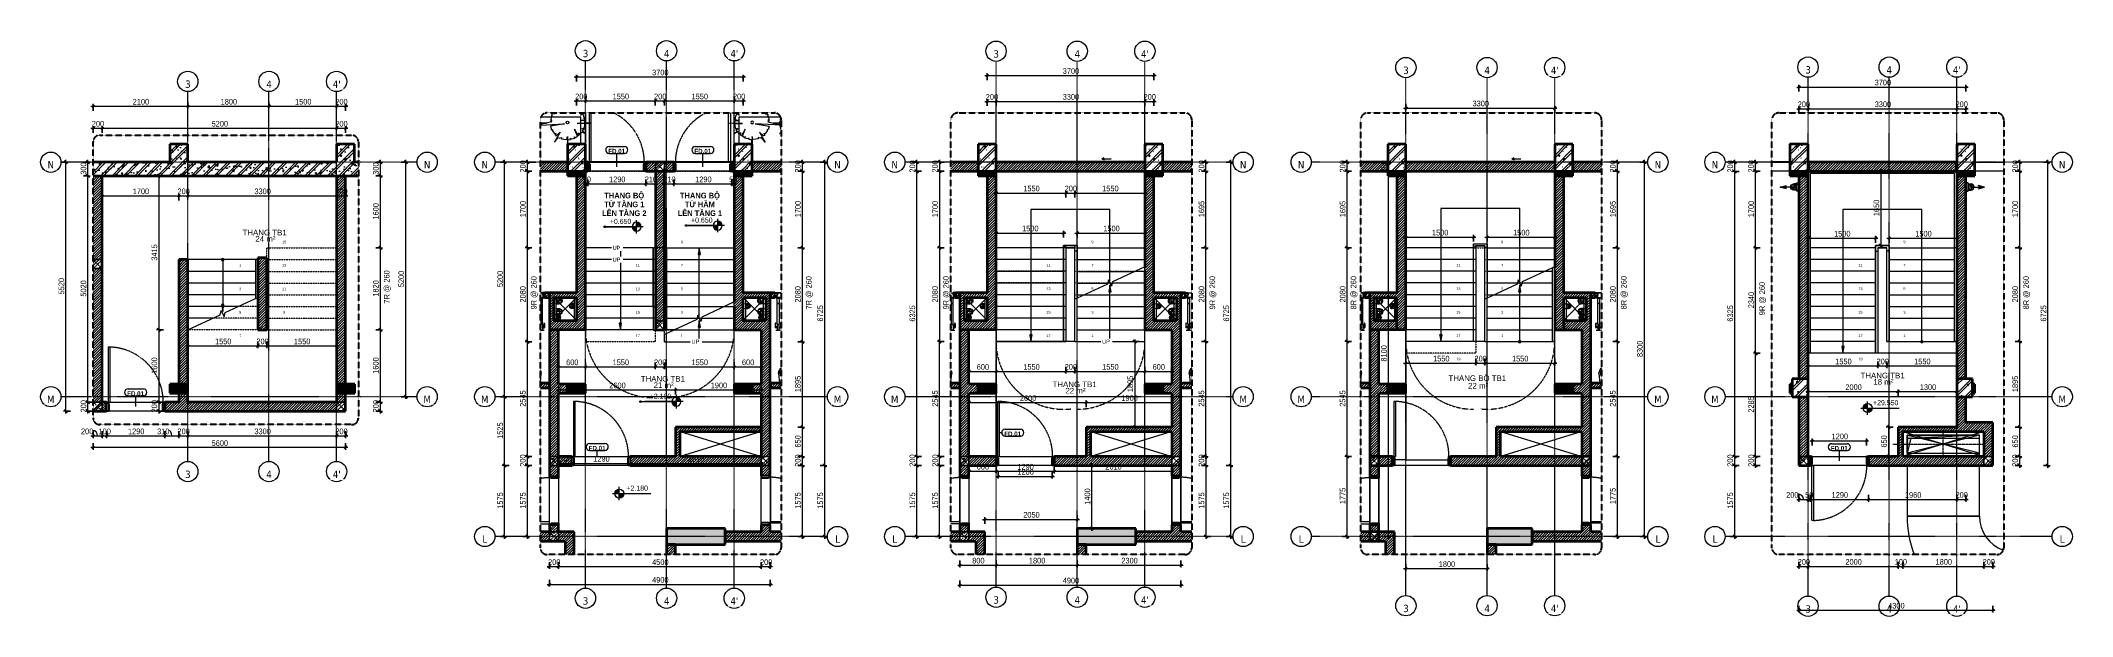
# Model space of a CAD drawing. Header units: millimetres. Extents: x 39389 to 101854, y -4225 to 80933.
# Drawn here: x 39389 to 84444, y 68166 to 80933 of the extents above; entities that cross this region are included whole.
import ezdxf

# ---------------------------------------------------------------- set-up
doc = ezdxf.new("R2010")
doc.units = ezdxf.units.MM
for name, pattern in [('Dash', [6, 3, -3]), ('Dash - Tight', [4.5, 3, -1.5]), ('Demolished', [7.14375, 4.7625, -2.38125]), ('Grid Line', [22.225, 12.7, -3.175, 3.175, -3.175]), ('Hidden', [7.14375, 4.7625, -2.38125]), ('IMPORT-CENTER', [2000, 1250, -250, 250, -250]), ('IMPORT-CENTER _2_', [40.64, 25.4, -5.08, 5.08, -5.08]), ('IMPORT-CENTER _3_', [10.16, 6.35, -1.27, 1.27, -1.27]), ('Overhead', [3.96875, 2.38125, -1.5875])]:
    doc.linetypes.add(name, pattern=pattern)
for name, color, linetype, lineweight in [('0-1', 7, 'Continuous', 5), ('0-2', 250, 'Continuous', 5), ('0-3', 250, 'Continuous', 18), ('0-4', 50, 'Continuous', 5), ('0-5', 90, 'Continuous', 5), ('A-ANNO-DIMS', 211, 'Continuous', 9), ('A-ANNO-DIMS-50', 211, 'Continuous', 9), ('A-AREA-IDEN', 2, 'Continuous', 9), ('A-DETL-DEMO', 6, 'Demolished', 18), ('A-DETL-GENF-1', 92, 'Dash - Tight', 18), ('A-DETL-GENF-2', 254, 'Continuous', 18), ('A-DETL-GENF-3', 92, 'Hidden', 25), ('A-DETL-GENF-4', 250, 'Continuous', 18), ('A-DETL-MEDM', 33, 'Continuous', 35), ('A-DOOR', 31, 'Continuous', 18), ('A-DOOR-1', 253, 'Continuous', 18), ('A-DOOR-2', 250, 'Continuous', 18), ('A-DOOR-3', 10, 'Continuous', 25), ('A-DOOR-FRAM', 31, 'Continuous', 25), ('A-DOOR-IDEN', 31, 'Continuous', 9), ('A-FLOR', 192, 'Continuous', 18), ('A-FLOR-1', 250, 'Continuous', 18), ('A-FLOR-HRAL', 11, 'Continuous', 18), ('A-FLOR-HRAL-1', 11, 'Continuous', 25), ('A-GLAZ', 151, 'Continuous', 18), ('A-WALL', 113, 'Continuous', 18), ('A-WALL-1', 113, 'Continuous', 35), ('A-WALL-2', 7, 'Continuous', 35), ('A-WALL-3', 250, 'Continuous', 18), ('A-WALL-PATT-1', 111, 'Continuous', 18), ('A-WALL-PATT-2', 254, 'Continuous', 18), ('G-ANNO-DIMS', 111, 'Continuous', 9), ('G-ANNO-TEXT-1', 7, 'Continuous', 9), ('G-IMPT', 8, 'Continuous', 18), ('G-IMPT-1', 8, 'Continuous', 25), ('G-IMPT-2', 8, 'IMPORT-CENTER _3_', 18), ('G-IMPT-3', 8, 'IMPORT-CENTER _2_', 18), ('G-IMPT-4', 8, 'IMPORT-CENTER', 18), ('L-PLNT', 71, 'Continuous', 18), ('M-EQPM', 50, 'Continuous', 18), ('M-EQPM-1', 50, 'Continuous', 25), ('P-SANR-FIXT-1', 253, 'Continuous', 18), ('P-SANR-FIXT-2', 250, 'Continuous', 18), ('S-COLS', 52, 'Continuous', 18), ('S-COLS-1', 9, 'Continuous', 5), ('S-COLS-2', 7, 'Continuous', 35), ('S-COLS-3', 52, 'Dash', 18), ('S-COLS-4', 254, 'Continuous', 18), ('S-COLS-5', 52, 'Continuous', 35), ('S-COLS-HDLN', 52, 'Dash', 18), ('S-COLS-HDLN-1', 254, 'Continuous', 18), ('S-GRID-1', 1, 'Grid Line', 9), ('S-GRID-IDEN', 1, 'Continuous', 9), ('S-STRS', 31, 'Continuous', 18), ('S-STRS-ANNO', 31, 'Continuous', 18), ('S-STRS-IDEN', 31, 'Continuous', 18), ('S-STRS-MBND', 31, 'Overhead', 18), ('S-STRS-MBND-1', 31, 'Continuous', 18)]:
    doc.layers.add(name, color=color, linetype=linetype, lineweight=lineweight)
doc.styles.add('Arial', font='arial.ttf', dxfattribs={"height": 59.53})
doc.styles.add('Arial_1', font='arial.ttf', dxfattribs={"height": 90})
doc.styles.add('Arial_2', font='arial.ttf', dxfattribs={"height": 59.53125})
doc.styles.add('Arial_4', font='arial.ttf', dxfattribs={"height": 125})
doc.styles.add('Arial_5', font='arial.ttf', dxfattribs={"width": 0.9, "height": 112.5})
doc.styles.add('Arial_B', font='arialbd.ttf', dxfattribs={"width": 0.9, "height": 100})
doc.styles.add('Arial_B_1', font='arialbd.ttf', dxfattribs={"width": 0.95, "height": 125})
doc.styles.add('Tahoma_B', font='tahomabd.ttf', dxfattribs={"height": 162.5})
doc.styles.add('UTM Avo', font='', dxfattribs={"width": 0.9, "height": 125})
doc.styles.get('UTM Avo').set_extended_font_data('UTM Avo')
doc.dimstyles.new('1_Dim_chi_tiet_2_5', dxfattribs={"dimscale": 304.8, "dimtxt": 124.912619, "dimasz": 0.19685, "dimexe": 0.164042, "dimexo": 0.0625, "dimgap": 0.016404, "dimtad": 1, "dimdec": 0, "dimrnd": 5, "dimzin": 0, "dimdsep": 46, "dimtxsty": 'UTM Avo', "dimblk1": 'OBLIQUE', "dimblk2": 'OBLIQUE', "dimsah": 1, "dimcen": 0.09, "dimdle": 0.164042, "dimazin": 0, "dimtfac": 1, "dimtdec": 4, "dimtix": 1, "dimtmove": 0, "dimatfit": 3, "dimfxl": 0.328084, "dimfxlon": 1, "dimtvp": 1, "dimtolj": 1, "dimtzin": 0, "dimarcsym": 2})
doc.dimstyles.new('1_Dim_chi_tiet_2_5_1', dxfattribs={"dimscale": 304.8, "dimtxt": 124.912619, "dimasz": 0.19685, "dimexe": 0.164042, "dimexo": 0.0625, "dimgap": 0.016404, "dimtad": 1, "dimdec": 0, "dimrnd": 5, "dimzin": 0, "dimdsep": 46, "dimtxsty": 'UTM Avo', "dimblk1": 'OBLIQUE', "dimblk2": 'OBLIQUE', "dimsah": 1, "dimcen": 0.09, "dimdle": 0.164042, "dimazin": 0, "dimtfac": 1, "dimtdec": 4, "dimtix": 1, "dimtmove": 1, "dimatfit": 3, "dimfxl": 0.328084, "dimfxlon": 1, "dimtvp": 1, "dimtolj": 1, "dimtzin": 0, "dimarcsym": 2})
pattern_1 = [(45, (0, 0), (-28.284271, 28.284271), [])]
pattern_2 = [(50, (0, 0), (364.3679, -31.8783), [38.1, -419.1]), (355, (0, 0), (-70.4859, 382.1133), [30.48, -335.28]), (100.451, (30.36, -2.66), (293.885, 350.2334), [32.38, -356.18]), (46.184, (0, 101.6), (542.1585, -84.0858), [57.15, -628.65]), (96.636, (45.2, 94.6), (474.805, 494.8554), [48.57, -534.27]), (351.184, (0, 101.6), (474.8102, 494.85), [45.72, -502.92]), (21, (50.8, 76.2), (303.2285, -204.5305), [38.1, -419.1]), (326, (50.8, 76.2), (123.6039, 368.376), [30.48, -335.28]), (71.451, (76.07, 59.16), (426.8341, 163.8427), [32.38, -356.18]), (37.5, (0, 0), (6.17665, 169.11015), [3.353, -327.863, 3.353, -337.007, -336.55]), (37.5, (0, 0), (6.17665, 169.11015), [-671.576, 3.353, -333.197]), (7.5, (0, 0), (133.63888, 200.3615), [3.353, -190.703, 3.353, -320.243, -128.27]), (7.5, (0, 0), (133.63888, 200.3615), [-517.652, 3.353, -124.917]), (327.5, (-113.28, 0), (271.18182, -11.45836), [3.353, -123.647, 3.353, -392.887, -525.78]), (327.5, (-113.28, 0), (271.18182, -11.45836), [-523.24, 3.353, -522.427]), (317.5, (-164.08, 0), (296.2585, 50.85285), [3.353, -161.747, 3.353, -259.791, -373.38]), (317.5, (-164.08, 0), (296.2585, 50.85285), [-428.244, 3.353, -370.027]), (45, (0, 0), (-125.7236, 125.7236), []), (45, (0, 190.5), (-125.7236, 125.7236), [])]
pattern_3 = [(45, (8817.855, 0), (-28.284271, 28.284271), [])]
pattern_4 = [(50, (8817.85, 0), (364.3679, -31.8783), [38.1, -419.1]), (355, (8817.85, 0), (-70.4859, 382.1133), [30.48, -335.28]), (100.451, (8848.22, -2.66), (293.885, 350.2334), [32.38, -356.18]), (46.184, (8817.85, 101.6), (542.1585, -84.0858), [57.15, -628.65]), (96.636, (8863.03, 94.6), (474.805, 494.8554), [48.57, -534.27]), (351.184, (8817.85, 101.6), (474.8102, 494.85), [45.72, -502.92]), (21, (8868.65, 76.2), (303.2285, -204.5305), [38.1, -419.1]), (326, (8868.65, 76.2), (123.6039, 368.376), [30.48, -335.28]), (71.451, (8893.92, 59.16), (426.8341, 163.8427), [32.38, -356.18]), (37.5, (8817.85, 0), (6.17665, 169.11015), [3.353, -327.863, 3.353, -337.007, -336.55]), (37.5, (8817.85, 0), (6.17665, 169.11015), [-671.576, 3.353, -333.197]), (7.5, (8817.85, 0), (133.63888, 200.3615), [3.353, -190.703, 3.353, -320.243, -128.27]), (7.5, (8817.85, 0), (133.63888, 200.3615), [-517.652, 3.353, -124.917]), (327.5, (8704.57, 0), (271.18182, -11.45836), [3.353, -123.647, 3.353, -392.887, -525.78]), (327.5, (8704.57, 0), (271.18182, -11.45836), [-523.24, 3.353, -522.427]), (317.5, (8653.77, 0), (296.2585, 50.85285), [3.353, -161.747, 3.353, -259.791, -373.38]), (317.5, (8653.77, 0), (296.2585, 50.85285), [-428.244, 3.353, -370.027]), (45, (8817.85, 0), (-125.7236, 125.7236), []), (45, (8817.85, 190.5), (-125.7236, 125.7236), [])]
pattern_5 = [(45, (17923.5, 0), (-28.284271, 28.284271), [])]
pattern_6 = [(50, (17923.5, 0), (364.3679, -31.8783), [38.1, -419.1]), (355, (17923.5, 0), (-70.4859, 382.1133), [30.48, -335.28]), (100.451, (17953.86, -2.66), (293.885, 350.2334), [32.38, -356.18]), (46.184, (17923.5, 101.6), (542.1585, -84.0858), [57.15, -628.65]), (96.636, (17968.7, 94.6), (474.805, 494.8554), [48.57, -534.27]), (351.184, (17923.5, 101.6), (474.8102, 494.85), [45.72, -502.92]), (21, (17974.3, 76.2), (303.2285, -204.5305), [38.1, -419.1]), (326, (17974.3, 76.2), (123.6039, 368.376), [30.48, -335.28]), (71.451, (17999.57, 59.16), (426.8341, 163.8427), [32.38, -356.18]), (37.5, (17923.5, 0), (6.17665, 169.11015), [3.353, -327.863, 3.353, -337.007, -336.55]), (37.5, (17923.5, 0), (6.17665, 169.11015), [-671.576, 3.353, -333.197]), (7.5, (17923.5, 0), (133.63888, 200.3615), [3.353, -190.703, 3.353, -320.243, -128.27]), (7.5, (17923.5, 0), (133.63888, 200.3615), [-517.652, 3.353, -124.917]), (327.5, (17810.22, 0), (271.18182, -11.45836), [3.353, -123.647, 3.353, -392.887, -525.78]), (327.5, (17810.22, 0), (271.18182, -11.45836), [-523.24, 3.353, -522.427]), (317.5, (17759.42, 0), (296.2585, 50.85285), [3.353, -161.747, 3.353, -259.791, -373.38]), (317.5, (17759.42, 0), (296.2585, 50.85285), [-428.244, 3.353, -370.027]), (45, (17923.5, 0), (-125.7236, 125.7236), []), (45, (17923.5, 190.5), (-125.7236, 125.7236), [])]
pattern_7 = [(50, (-41952.64, -71611.94), (364.3679, -31.8783), [38.1, -419.1]), (355, (-41952.64, -71611.94), (-70.4859, 382.1133), [30.48, -335.28]), (100.451, (-41922.27, -71614.6), (293.885, 350.2334), [32.38, -356.18]), (46.184, (-41952.64, -71510.34), (542.1585, -84.0858), [57.15, -628.65]), (96.636, (-41907.46, -71517.34), (474.805, 494.8554), [48.57, -534.27]), (351.184, (-41952.64, -71510.34), (474.8102, 494.85), [45.72, -502.92]), (21, (-41901.84, -71535.74), (303.2285, -204.5305), [38.1, -419.1]), (326, (-41901.84, -71535.74), (123.6039, 368.376), [30.48, -335.28]), (71.451, (-41876.57, -71552.78), (426.8341, 163.8427), [32.38, -356.18]), (37.5, (-41952.64, -71611.94), (6.17665, 169.11015), [3.353, -327.863, 3.353, -337.007, -336.55]), (37.5, (-41952.64, -71611.94), (6.17665, 169.11015), [-671.576, 3.353, -333.197]), (7.5, (-41952.64, -71611.94), (133.63888, 200.3615), [3.353, -190.703, 3.353, -320.243, -128.27]), (7.5, (-41952.64, -71611.94), (133.63888, 200.3615), [-517.652, 3.353, -124.917]), (327.5, (-42065.92, -71611.94), (271.18182, -11.45836), [3.353, -123.647, 3.353, -392.887, -525.78]), (327.5, (-42065.92, -71611.94), (271.18182, -11.45836), [-523.24, 3.353, -522.427]), (317.5, (-42116.72, -71611.94), (296.2585, 50.85285), [3.353, -161.747, 3.353, -259.791, -373.38]), (317.5, (-42116.72, -71611.94), (296.2585, 50.85285), [-428.244, 3.353, -370.027]), (45, (-41952.64, -71611.94), (-125.7236, 125.7236), []), (45, (-41952.64, -71421.44), (-125.7236, 125.7236), [])]
pattern_8 = [(50, (-46652.56, -71611.94), (364.3679, -31.8783), [38.1, -419.1]), (355, (-46652.56, -71611.94), (-70.4859, 382.1133), [30.48, -335.28]), (100.451, (-46622.2, -71614.6), (293.885, 350.2334), [32.38, -356.18]), (46.184, (-46652.56, -71510.34), (542.1585, -84.0858), [57.15, -628.65]), (96.636, (-46607.4, -71517.34), (474.805, 494.8554), [48.57, -534.27]), (351.184, (-46652.56, -71510.34), (474.8102, 494.85), [45.72, -502.92]), (21, (-46601.76, -71535.74), (303.2285, -204.5305), [38.1, -419.1]), (326, (-46601.76, -71535.74), (123.6039, 368.376), [30.48, -335.28]), (71.451, (-46576.5, -71552.78), (426.8341, 163.8427), [32.38, -356.18]), (37.5, (-46652.56, -71611.94), (6.17665, 169.11015), [3.353, -327.863, 3.353, -337.007, -336.55]), (37.5, (-46652.56, -71611.94), (6.17665, 169.11015), [-671.576, 3.353, -333.197]), (7.5, (-46652.56, -71611.94), (133.63888, 200.3615), [3.353, -190.703, 3.353, -320.243, -128.27]), (7.5, (-46652.56, -71611.94), (133.63888, 200.3615), [-517.652, 3.353, -124.917]), (327.5, (-46765.85, -71611.94), (271.18182, -11.45836), [3.353, -123.647, 3.353, -918.667]), (327.5, (-46765.85, -71611.94), (271.18182, -11.45836), [-130.353, -392.887, 3.353, -522.427]), (317.5, (-46816.65, -71611.94), (296.2585, 50.85285), [3.353, -161.747, 3.353, -633.171]), (317.5, (-46816.65, -71611.94), (296.2585, 50.85285), [-168.453, -259.791, 3.353, -370.027]), (45, (-46652.56, -71611.94), (-125.7236, 125.7236), []), (45, (-46652.56, -71421.44), (-125.7236, 125.7236), [])]
pattern_9 = [(50, (-41952.64, -69936.94), (364.3679, -31.8783), [38.1, -419.1]), (355, (-41952.64, -69936.94), (-70.4859, 382.1133), [30.48, -335.28]), (100.451, (-41922.27, -69939.6), (293.885, 350.2334), [32.38, -356.18]), (46.184, (-41952.64, -69835.34), (542.1585, -84.0858), [57.15, -628.65]), (96.636, (-41907.46, -69842.34), (474.805, 494.8554), [48.57, -534.27]), (351.184, (-41952.64, -69835.34), (474.8102, 494.85), [45.72, -502.92]), (21, (-41901.84, -69860.74), (303.2285, -204.5305), [38.1, -419.1]), (326, (-41901.84, -69860.74), (123.6039, 368.376), [30.48, -335.28]), (71.451, (-41876.57, -69877.78), (426.8341, 163.8427), [32.38, -356.18]), (37.5, (-41952.64, -69936.94), (6.17665, 169.11015), [3.353, -327.863, 3.353, -337.007, -336.55]), (37.5, (-41952.64, -69936.94), (6.17665, 169.11015), [-671.576, 3.353, -333.197]), (7.5, (-41952.64, -69936.94), (133.63888, 200.3615), [3.353, -190.703, 3.353, -320.243, -128.27]), (7.5, (-41952.64, -69936.94), (133.63888, 200.3615), [-517.652, 3.353, -124.917]), (327.5, (-42065.92, -69936.94), (271.18182, -11.45836), [3.353, -123.647, 3.353, -392.887, -525.78]), (327.5, (-42065.92, -69936.94), (271.18182, -11.45836), [-523.24, 3.353, -522.427]), (317.5, (-42116.72, -69936.94), (296.2585, 50.85285), [3.353, -161.747, 3.353, -259.791, -373.38]), (317.5, (-42116.72, -69936.94), (296.2585, 50.85285), [-428.244, 3.353, -370.027]), (45, (-41952.64, -69936.94), (-125.7236, 125.7236), []), (45, (-41952.64, -69746.44), (-125.7236, 125.7236), [])]
pattern_10 = [(45, (27011.795, 0), (-28.284271, 28.284271), [])]
pattern_11 = [(45, (35929.35, 0), (-28.284271, 28.284271), [])]
pattern_12 = [(50, (35929.35, 0), (364.3679, -31.8783), [38.1, -419.1]), (355, (35929.35, 0), (-70.4859, 382.1133), [30.48, -335.28]), (100.451, (35959.7, -2.66), (293.885, 350.2334), [32.38, -356.18]), (46.184, (35929.35, 101.6), (542.1585, -84.0858), [57.15, -628.65]), (96.636, (35974.53, 94.6), (474.805, 494.8554), [48.57, -534.27]), (351.184, (35929.35, 101.6), (474.8102, 494.85), [45.72, -502.92]), (21, (35980.15, 76.2), (303.2285, -204.5305), [38.1, -419.1]), (326, (35980.15, 76.2), (123.6039, 368.376), [30.48, -335.28]), (71.451, (36005.4, 59.16), (426.8341, 163.8427), [32.38, -356.18]), (37.5, (35929.35, 0), (6.17665, 169.11015), [3.353, -327.863, 3.353, -337.007, -336.55]), (37.5, (35929.35, 0), (6.17665, 169.11015), [-671.576, 3.353, -333.197]), (7.5, (35929.35, 0), (133.63888, 200.3615), [3.353, -190.703, 3.353, -320.243, -128.27]), (7.5, (35929.35, 0), (133.63888, 200.3615), [-517.652, 3.353, -124.917]), (327.5, (35816.06, 0), (271.18182, -11.45836), [3.353, -123.647, 3.353, -392.887, -525.78]), (327.5, (35816.06, 0), (271.18182, -11.45836), [-523.24, 3.353, -522.427]), (317.5, (35765.26, 0), (296.2585, 50.85285), [3.353, -161.747, 3.353, -259.791, -373.38]), (317.5, (35765.26, 0), (296.2585, 50.85285), [-428.244, 3.353, -370.027]), (45, (35929.35, 0), (-125.7236, 125.7236), []), (45, (35929.35, 190.5), (-125.7236, 125.7236), [])]

msp = doc.modelspace()

# ---------------------------------------------------------------- texts
at = {"layer": 'A-AREA-IDEN', "char_height": 125, "line_spacing_factor": 0.936439, "style": 'Arial_4'}
for s, insert, width, attachment_point in [('\\pt2.5,5,7.5,10,12.5,15,17.5,20,22.5,25,27.5,30,32.5,35,37.5,40,42.5,45,47.5,50,52.5,55,57.5,60,62.5,65,67.5,70,72.5,75,77.5,80;THANG TB1', (44356.3, 76612.7), 985.5, 8), ('\\pt2.5,5,7.5,10,12.5,15,17.5,20,22.5,25,27.5,30,32.5,35,37.5,40,42.5,45,47.5,50,52.5,55,57.5,60,62.5,65,67.5,70,72.5,75,77.5,80;24 m²', (44374.1, 76535.8), 453, 5), ('\\pt2.5,5,7.5,10,12.5,15,17.5,20,22.5,25,27.5,30,32.5,35,37.5,40,42.5,45,47.5,50,52.5,55,57.5,60,62.5,65,67.5,70,72.5,75,77.5,80;THANG TB1', (53186.7, 73369.2), 985.5, 8), ('\\pt2.5,5,7.5,10,12.5,15,17.5,20,22.5,25,27.5,30,32.5,35,37.5,40,42.5,45,47.5,50,52.5,55,57.5,60,62.5,65,67.5,70,72.5,75,77.5,80;THANG BỘ TB1', (71248.8, 73357.2), 1286.5, 8), ('\\pt2.5,5,7.5,10,12.5,15,17.5,20,22.5,25,27.5,30,32.5,35,37.5,40,42.5,45,47.5,50,52.5,55,57.5,60,62.5,65,67.5,70,72.5,75,77.5,80;THANG TB1', (80235.9, 73441.2), 985.5, 8), ('\\pt2.5,5,7.5,10,12.5,15,17.5,20,22.5,25,27.5,30,32.5,35,37.5,40,42.5,45,47.5,50,52.5,55,57.5,60,62.5,65,67.5,70,72.5,75,77.5,80;21 m²', (53204.5, 73292.4), 453, 5), ('\\pt2.5,5,7.5,10,12.5,15,17.5,20,22.5,25,27.5,30,32.5,35,37.5,40,42.5,45,47.5,50,52.5,55,57.5,60,62.5,65,67.5,70,72.5,75,77.5,80;THANG TB1', (62318.7, 73247.3), 985.5, 8), ('\\pt2.5,5,7.5,10,12.5,15,17.5,20,22.5,25,27.5,30,32.5,35,37.5,40,42.5,45,47.5,50,52.5,55,57.5,60,62.5,65,67.5,70,72.5,75,77.5,80;22 m²', (62336.6, 73170.5), 453, 5), ('\\pt2.5,5,7.5,10,12.5,15,17.5,20,22.5,25,27.5,30,32.5,35,37.5,40,42.5,45,47.5,50,52.5,55,57.5,60,62.5,65,67.5,70,72.5,75,77.5,80;22 m²', (71266.7, 73280.3), 453, 5), ('\\pt2.5,5,7.5,10,12.5,15,17.5,20,22.5,25,27.5,30,32.5,35,37.5,40,42.5,45,47.5,50,52.5,55,57.5,60,62.5,65,67.5,70,72.5,75,77.5,80;18 m²', (80253.8, 73364.4), 453, 5)]:
    msp.add_mtext(s, dxfattribs=dict(at, insert=insert, width=width, attachment_point=attachment_point))
at = {"layer": 'A-DOOR-IDEN', "char_height": 100, "width": 351.45, "attachment_point": 5, "line_spacing_factor": 0.936439, "style": 'Arial_B'}
for insert in [(52162.9, 78483), (54072.9, 78483), (41495, 73106.8), (60944.8, 72213.6), (51729.4, 71895.9), (79274.4, 71893)]:
    msp.add_mtext('\\pt2.25,4.5,6.75,9,11.25,13.5,15.75,18,20.25,22.5,24.75,27,29.25,31.5,33.75,36,38.25,40.5,42.75,45,47.25,49.5,51.75,54,56.25,58.5,60.75,63,65.25,67.5,69.75,72;FD.01', dxfattribs=dict(at, insert=insert))
at = {"layer": 'G-ANNO-DIMS', "char_height": 112.5, "attachment_point": 1, "line_spacing_factor": 0.941778, "style": 'Arial_5'}
for s, insert, width in [('+0.650', (52011.9, 76981.3), 519.248), ('+0.650', (53812.4, 77009.4), 519.248), ('+2.190', (52896, 73104.9), 519.248), ('+29.550', (80024.1, 72960.2), 612.906), ('+2.180', (52380.2, 71065.5), 519.248)]:
    msp.add_mtext(s, dxfattribs=dict(at, insert=insert, width=width))
at = {"layer": 'G-ANNO-TEXT-1', "char_height": 125, "width": 996.075, "attachment_point": 5, "line_spacing_factor": 0.936439, "style": 'Arial_B_1'}
for s, insert in [('\\pt570,1140,1710,2280,2850,3420,3990,4560,5130,5700,6270,6840,7410,7980,8550,9120,9690,10260,10830,11400,11970,12540,13110,13680,14250,14820,15390,15960,16530,17100,17670,18240;THANG BỘ\\PTỪ TẦNG 1 LÊN TẦNG 2', (52331.2, 77300.8)), ('\\pt570,1140,1710,2280,2850,3420,3990,4560,5130,5700,6270,6840,7410,7980,8550,9120,9690,10260,10830,11400,11970,12540,13110,13680,14250,14820,15390,15960,16530,17100,17670,18240;THANG BỘ\\PTỪ HẦM\\PLÊN TẦNG 1', (54009.6, 77300.8))]:
    msp.add_mtext(s, dxfattribs=dict(at, insert=insert))
at = {"layer": 'S-STRS-ANNO', "attachment_point": 1, "line_spacing_factor": 0.941778}
for s, insert, char_height, width, style in [('15', (44744.3, 76497.5), 59.53, 109.886, 'Arial'), ('9', (53585, 76497.5), 59.5, 54.943, 'Arial'), ('9', (62690.7, 76499.6), 59.5, 54.943, 'Arial'), ('9', (71779, 76499.6), 59.5, 54.943, 'Arial'), ('9', (80696.5, 76499.6), 59.5, 54.944, 'Arial_2'), ('1', (43792.2, 75977.5), 59.5, 54.943, 'Arial'), ('13', (44744.3, 75977.5), 59.53, 109.886, 'Arial'), ('11', (52586.7, 75977.5), 59.53, 109.886, 'Arial'), ('7', (53585, 75977.5), 59.5, 54.943, 'Arial'), ('11', (61693.2, 75979.6), 59.53, 109.886, 'Arial'), ('7', (62690.7, 75979.6), 59.5, 54.943, 'Arial'), ('11', (70781.5, 75979.6), 59.53, 109.886, 'Arial'), ('7', (71779, 75979.6), 59.5, 54.943, 'Arial'), ('11', (79699, 75979.6), 59.53, 109.888, 'Arial_2'), ('7', (80696.5, 75979.6), 59.5, 54.944, 'Arial_2'), ('3', (43792.2, 75457.5), 59.5, 54.943, 'Arial'), ('11', (44744.3, 75457.5), 59.53, 109.886, 'Arial'), ('13', (52586.7, 75457.5), 59.53, 109.886, 'Arial'), ('5', (53585, 75457.5), 59.5, 54.943, 'Arial'), ('13', (61693.2, 75459.6), 59.53, 109.886, 'Arial'), ('5', (62690.7, 75459.6), 59.5, 54.943, 'Arial'), ('13', (70781.5, 75459.6), 59.53, 109.886, 'Arial'), ('5', (71779, 75459.6), 59.5, 54.943, 'Arial'), ('13', (79699, 75459.6), 59.53, 109.888, 'Arial_2'), ('5', (80696.5, 75459.6), 59.5, 54.944, 'Arial_2'), ('5', (43792.2, 74937.5), 59.5, 54.943, 'Arial'), ('9', (44767.2, 74937.5), 59.5, 54.943, 'Arial'), ('15', (52586.7, 74937.5), 59.53, 109.886, 'Arial'), ('3', (53585, 74937.5), 59.5, 54.943, 'Arial'), ('15', (61693.2, 74939.6), 59.53, 109.886, 'Arial'), ('3', (62690.7, 74939.6), 59.5, 54.943, 'Arial'), ('15', (70781.5, 74939.6), 59.53, 109.886, 'Arial'), ('3', (71779, 74939.6), 59.5, 54.943, 'Arial'), ('15', (79699, 74939.6), 59.53, 109.888, 'Arial_2'), ('3', (80696.5, 74939.6), 59.5, 54.944, 'Arial_2'), ('7', (43792.2, 74417.5), 59.5, 54.943, 'Arial'), ('17', (52586.7, 74417.5), 59.53, 109.886, 'Arial'), ('1', (53585, 74417.5), 59.5, 54.943, 'Arial'), ('17', (61693.2, 74419.6), 59.53, 109.886, 'Arial'), ('17', (70781.5, 74419.6), 59.53, 109.886, 'Arial'), ('1', (71779, 74419.6), 59.5, 54.943, 'Arial'), ('17', (79699, 74419.6), 59.53, 109.888, 'Arial_2'), ('1', (80696.5, 74419.6), 59.5, 54.944, 'Arial_2'), ('19', (70781.5, 73899.6), 59.53, 109.886, 'Arial'), ('19', (79699, 73899.6), 59.53, 109.888, 'Arial_2')]:
    msp.add_mtext(s, dxfattribs=dict(at, insert=insert, char_height=char_height, width=width, style=style))

# ---------------------------------------------------------------- blocks, each defined once
blk = doc.blocks.new('NCV_TKTC_KET CAU_rvt-1-TKCS_THANG BỘ TB1 - MẶT BẰNG TẦNG HẦM')
at = {"layer": 'S-COLS-1'}
for points in [[(42653, 73112), (42653, 73312), (42253, 73312), (42253, 73112)], [(46353, 73112), (46353, 73312), (45953, 73312), (45953, 73112)]]:
    blk.add_hatch(color=256, dxfattribs=at).paths.add_polyline_path(points)
at = {"layer": 'S-COLS-2'}
for p, q in [((42253, 73312), (42253, 73112)), ((42653, 73312), (42253, 73312)), ((42253, 73112), (42653, 73112)), ((42653, 73112), (42653, 73312)), ((45953, 73312), (45953, 73112)), ((46353, 73312), (45953, 73312)), ((45953, 73112), (46353, 73112)), ((46353, 73112), (46353, 73312))]:
    blk.add_line(p, q, dxfattribs=at)
blk = doc.blocks.new('Top Rail Type - Top Rail_Internal_-1529855-TKCS_THANG BỘ TB1 - MẶT BẰNG TẦNG HẦM')
at = {"layer": 'A-FLOR-HRAL'}
for p, q in [((44202, 76077), (44152, 76077)), ((44152, 76077), (44152, 75216)), ((44202, 76077), (44202, 75240)), ((44152, 75216), (44202, 75240))]:
    blk.add_line(p, q, dxfattribs=at)
blk = doc.blocks.new('FD_01 - FD_01-1200x2200mm-1787918-TKCS_THANG BỘ TB1 - MẶT BẰNG TẦNG HẦM')
at = {"layer": 'A-DETL-GENF-1'}
for p, q in [((610, -100), (570, -100)), ((570, -100), (570, -1320)), ((610, -1320), (610, -100)), ((570, -1320), (610, -1320))]:
    blk.add_line(p, q, dxfattribs=at)
blk.add_arc((610, -100), 1220, 180, 268.1211, dxfattribs=at)
at = {"layer": 'A-DOOR-FRAM'}
for p, q in [((-645, 100), (-600, 100)), ((-645, -100), (-645, 100)), ((-600, 100), (-600, -60)), ((600, 100), (645, 100)), ((600, -60), (600, 100)), ((645, 100), (645, -100)), ((-610, -100), (-645, -100)), ((-600, -60), (-610, -60)), ((-610, -60), (-610, -100)), ((610, -60), (600, -60)), ((610, -100), (610, -60)), ((645, -100), (610, -100))]:
    blk.add_line(p, q, dxfattribs=at)
blk = doc.blocks.new('G1_SOF - BO TRU - 200x200-3847069-TKCS_THANG BỘ TB1 - MẶT BẰNG TẦNG HẦM')
at = {"layer": 'S-COLS-HDLN'}
for p, q in [((-100, -100), (100, 100)), ((100, -100), (-100, 100))]:
    blk.add_line(p, q, dxfattribs=at)
blk = doc.blocks.new('BORDER VIEW - BORDER VIEW-2470753-TKCS_THANG BỘ TB1 - MẶT BẰNG TẦNG HẦM')
at = {"layer": 'A-DETL-GENF-3'}
for p, q in [((150, 6419), (5733, 6419)), ((0, 150), (0, 6269)), ((5883, 6269), (5883, 150)), ((5733, 0), (150, 0))]:
    blk.add_line(p, q, dxfattribs=at)
for centre, start, end in [((150, 6269), 90, 180), ((5733, 6269), 0, 90), ((150, 150), 180, 270), ((5733, 150), 270, 360)]:
    blk.add_arc(centre, 150, start, end, dxfattribs=at)
blk = doc.blocks.new('NCV_TKTC_KET CAU_rvt-2-TKCS_THANG BỘ TB1 - MẶT BẰNG TẦNG 1')
at = {"layer": 'S-COLS-1'}
for points in [[(42653, 77937), (42653, 78037), (42253, 78037), (42253, 77937)], [(46353, 77937), (46353, 78037), (45953, 78037), (45953, 77937)], [(42253, 73112), (42653, 73112), (42653, 73312), (42253, 73312), (42253, 73151)], [(45953, 73112), (46353, 73112), (46353, 73312), (45953, 73312), (45953, 73151)], [(45753, 69762), (45753, 70112), (44453, 70112), (44453, 69762), (45671, 69762)]]:
    blk.add_hatch(color=256, dxfattribs=at).paths.add_polyline_path(points)
at = {"layer": 'A-FLOR-1'}
blk.add_line((44453, 76337), (45953, 76337), dxfattribs=at)
at = {"layer": 'S-COLS-2'}
for p, q in [((42253, 78037), (42253, 77937)), ((42653, 77937), (42653, 78037)), ((45953, 78037), (45953, 77937)), ((46353, 77937), (46353, 78037)), ((42253, 77937), (42653, 77937)), ((45953, 77937), (46353, 77937)), ((42253, 73312), (42253, 73112)), ((42653, 73312), (42253, 73312)), ((42253, 73112), (42653, 73112)), ((42653, 73112), (42653, 73312)), ((45953, 73312), (45953, 73112)), ((46353, 73312), (45953, 73312)), ((45953, 73112), (46353, 73112)), ((46353, 73112), (46353, 73312)), ((44453, 70112), (44453, 69762)), ((45753, 70112), (44453, 70112)), ((45753, 69762), (45753, 70112)), ((44453, 69762), (45753, 69762))]:
    blk.add_line(p, q, dxfattribs=at)
blk = doc.blocks.new('DOOR_CW_01 CANH MO-PANEL KINH - DIG_02-800x2200-CỬA NHÔM KÍNH-400864-TKCS_THANG BỘ TB1 - MẶT BẰNG TẦNG 1')
at = {"layer": 'A-DETL-GENF-4'}
for p, q in [((-392, 637), (-392, 716)), ((-349, 720), (-388, 720)), ((-384, 700), (-384, 637)), ((-384, 611), (-377, 616)), ((-349, 704), (-380, 704)), ((-349, 732), (-347, 732)), ((-349, 692), (-349, 732)), ((-347, 692), (-349, 692)), ((-347, 772), (-307, 772)), ((-347, 652), (-347, 772)), ((-347, 692), (-347, 732)), ((-307, 652), (-347, 652)), ((-347, 638), (-341, 638)), ((-347, 638), (-347, 196)), ((-313, 652), (-341, 652)), ((-341, 652), (-341, 638)), ((-313, 638), (-313, 652)), ((-307, 638), (-313, 638)), ((-307, 772), (-307, 652)), ((-307, 692), (-307, 732)), ((-305, 732), (-307, 732)), ((-307, 692), (-305, 692)), ((-307, 196), (-307, 638)), ((-305, 692), (-305, 732)), ((-305, 720), (-300, 720)), ((-305, 704), (-300, 704)), ((-347, 196), (-341, 196)), ((-307, 182), (-347, 182)), ((-347, 182), (-347, 62)), ((-347, 62), (-307, 62)), ((-341, 196), (-341, 182)), ((-341, 182), (-313, 182)), ((-307, 196), (-313, 196)), ((-313, 182), (-313, 196)), ((-307, 62), (-307, 182))]:
    blk.add_line(p, q, dxfattribs=at)
blk.add_circle((-357, 60), 10, dxfattribs=at)
for centre, radius, start, end in [((-388, 716), 4, 90, 180), ((-347, 637), 45, 180, 215), ((-380, 700), 4, 90, 180), ((-347, 637), 37, 180, 215), ((-357, 60), 714, 85.4215, 92)]:
    blk.add_arc(centre, radius, start, end, dxfattribs=at)
at = {"layer": 'A-DOOR-2'}
blk.add_line((-357, 50), (-332, 50), dxfattribs=at)
at = {"layer": 'A-DOOR-3'}
for p, q in [((-360, 50), (-400, 50)), ((-400, 50), (-400, -50)), ((-360, 0), (-360, 50)), ((-350, 0), (-360, 0)), ((-350, -50), (-350, 0)), ((-400, -50), (-350, -50))]:
    blk.add_line(p, q, dxfattribs=at)
blk = doc.blocks.new('bonruatreo - Chậu rửa-348246-TKCS_THANG BỘ TB1 - MẶT BẰNG TẦNG 1')
at = {"layer": 'P-SANR-FIXT-1'}
blk.add_line((200, 17), (219, 205), dxfattribs=at)
at = {"layer": 'P-SANR-FIXT-1', "flags": 128}
blk.add_lwpolyline([(200, 269), (209, 248), (218, 206), (219, 205)], dxfattribs=at)
at = {"layer": 'P-SANR-FIXT-1'}
blk.add_arc((0, 180), 220, 6.525, 23.8541, dxfattribs=at)
blk = doc.blocks.new('DOOR_CW_01 CANH MO-PANEL KINH - DIG_02-800x2200-CỬA NHÔM KÍNH-401063-TKCS_THANG BỘ TB1 - MẶT BẰNG TẦNG 1')
at = {"layer": 'A-DETL-GENF-4'}
for p, q in [((-347, -182), (-347, -62)), ((-347, -62), (-307, -62)), ((-307, -182), (-347, -182)), ((-347, -196), (-341, -196)), ((-347, -638), (-347, -196)), ((-341, -196), (-341, -182)), ((-341, -182), (-313, -182)), ((-313, -182), (-313, -196)), ((-307, -196), (-313, -196)), ((-307, -62), (-307, -182)), ((-307, -196), (-307, -638)), ((-392, -637), (-392, -716)), ((-349, -720), (-388, -720)), ((-384, -611), (-377, -616)), ((-384, -700), (-384, -637)), ((-349, -704), (-380, -704)), ((-349, -692), (-349, -732)), ((-347, -692), (-349, -692)), ((-349, -732), (-347, -732)), ((-347, -638), (-341, -638)), ((-307, -652), (-347, -652)), ((-347, -652), (-347, -772)), ((-347, -692), (-347, -732)), ((-347, -772), (-307, -772)), ((-341, -652), (-341, -638)), ((-313, -652), (-341, -652)), ((-307, -638), (-313, -638)), ((-313, -638), (-313, -652)), ((-307, -772), (-307, -652)), ((-307, -692), (-307, -732)), ((-307, -692), (-305, -692)), ((-305, -732), (-307, -732)), ((-305, -692), (-305, -732)), ((-305, -704), (-274, -704)), ((-305, -720), (-266, -720)), ((-270, -611), (-277, -616)), ((-270, -700), (-270, -637)), ((-262, -637), (-262, -716))]:
    blk.add_line(p, q, dxfattribs=at)
blk.add_circle((-357, -60), 10, dxfattribs=at)
for centre, radius, start, end in [((-347, -637), 45, 145, 180), ((-388, -716), 4, 180, 270), ((-347, -637), 37, 145, 180), ((-380, -700), 4, 180, 270), ((-357, -60), 714, 268, 277.8012), ((-307, -637), 37, 0, 35), ((-274, -700), 4, 270, 0), ((-307, -637), 45, 360, 35), ((-266, -716), 4, 270, 0)]:
    blk.add_arc(centre, radius, start, end, dxfattribs=at)
at = {"layer": 'A-DOOR-2'}
blk.add_line((-357, -50), (-332, -50), dxfattribs=at)
at = {"layer": 'A-DOOR-3'}
for p, q in [((-400, -50), (-400, 50)), ((-400, 50), (-350, 50)), ((-350, 50), (-350, 0)), ((-360, -50), (-400, -50)), ((-360, 0), (-360, -50)), ((-350, 0), (-360, 0))]:
    blk.add_line(p, q, dxfattribs=at)
blk = doc.blocks.new('bonruatreo - Chậu rửa-401074-TKCS_THANG BỘ TB1 - MẶT BẰNG TẦNG 1')
at = {"layer": 'P-SANR-FIXT-1'}
for p, q in [((165, 0), (160, 0)), ((198, 0), (160, 0)), ((219, -205), (198, 0))]:
    blk.add_line(p, q, dxfattribs=at)
at = {"layer": 'P-SANR-FIXT-1', "flags": 128}
blk.add_lwpolyline([(219, -205), (210, -247), (193, -286), (169, -321), (160, -329)], dxfattribs=at)
at = {"layer": 'P-SANR-FIXT-1'}
blk.add_arc((0, -180), 220, 316.9726, 353.475, dxfattribs=at)
for points, knots in [([(160, -139), (161, -140), (165, -147), (172, -161), (179, -183), (180, -198), (180, -205)], [-0.1361954, -0.1361954, -0.1361954, -0.1361954, -0.1304348, -0.0869565, -0.0434783, 0, 0, 0, 0]), ([(180, -205), (180, -212), (179, -227), (172, -249), (165, -263), (161, -270), (160, -271)], [-1, -1, -1, -1, -0.9565217, -0.9130435, -0.8695652, -0.8638046, -0.8638046, -0.8638046, -0.8638046])]:
    blk.add_open_spline(points, degree=3, knots=knots, dxfattribs=at)
blk = doc.blocks.new('NCV_TKTC_TANG 1_rvt-2-TKCS_THANG BỘ TB1 - MẶT BẰNG TẦNG 1')
at = {"layer": 'A-WALL-PATT-2'}
h = blk.add_hatch(dxfattribs=at)
h.set_pattern_fill('FP_1', color=256, style=0, pattern_type=2)
h.set_pattern_definition(pattern_1)
h.paths.add_polyline_path([(41853, 75237), (41853, 75337), (41753, 75337), (41753, 75237)])
h = blk.add_hatch(dxfattribs=at)
h.set_pattern_fill('FP_1', color=256, style=0, pattern_type=2)
h.set_pattern_definition(pattern_1)
h.paths.add_polyline_path([(46753, 75237), (46853, 75237), (46853, 75337), (46753, 75337), (46753, 75287)])
h = blk.add_hatch(dxfattribs=at)
h.set_pattern_fill('FP_1', color=256, style=0, pattern_type=2)
h.set_pattern_definition(pattern_1)
h.paths.add_polyline_path([(41853, 73237), (41853, 73337), (41653, 73337), (41653, 73237)])
h = blk.add_hatch(dxfattribs=at)
h.set_pattern_fill('FP_1', color=256, style=0, pattern_type=2)
h.set_pattern_definition(pattern_1)
h.paths.add_polyline_path([(46753, 73237), (46992, 73237), (46992, 73337), (46753, 73337)])
at = {"layer": 'A-FLOR-1'}
for p, q in [((41653, 75337), (41703, 75337)), ((41703, 75337), (41653, 75337)), ((46903, 75337), (46992, 75337)), ((46992, 75337), (46903, 75337)), ((41653, 75237), (41713, 75237)), ((41853, 73337), (41853, 75237)), ((46893, 75237), (46992, 75237)), ((41853, 70037), (41853, 73237)), ((46753, 71250), (46753, 70230))]:
    blk.add_line(p, q, dxfattribs=at)
at = {"layer": 'A-WALL-2'}
for p, q in [((41853, 75337), (41753, 75337)), ((41853, 75237), (41853, 75337)), ((46853, 75337), (46753, 75337)), ((46753, 75337), (46753, 75237)), ((41753, 75237), (41853, 75237)), ((46753, 75237), (46853, 75237)), ((41853, 73337), (41653, 73337)), ((41653, 73237), (41853, 73237)), ((41853, 73237), (41853, 73337)), ((46992, 73337), (46753, 73337)), ((46753, 73337), (46753, 73237)), ((46753, 73237), (46992, 73237))]:
    blk.add_line(p, q, dxfattribs=at)
at = {"layer": 'A-WALL-3'}
for p, q in [((46903, 75337), (46992, 75337)), ((46992, 75237), (46893, 75237))]:
    blk.add_line(p, q, dxfattribs=at)
at = {"layer": 'A-DOOR-1', "rotation": 180}
blk.add_blockref('DOOR_CW_01 CANH MO-PANEL KINH - DIG_02-800x2200-CỬA NHÔM KÍNH-400864-TKCS_THANG BỘ TB1 - MẶT BẰNG TẦNG 1', (41353, 75287), dxfattribs=at)
at = {"layer": 'A-DOOR-1'}
blk.add_blockref('DOOR_CW_01 CANH MO-PANEL KINH - DIG_02-800x2200-CỬA NHÔM KÍNH-401063-TKCS_THANG BỘ TB1 - MẶT BẰNG TẦNG 1', (47253, 75287), dxfattribs=at)
at = {"layer": 'P-SANR-FIXT-1'}
blk.add_blockref('bonruatreo - Chậu rửa-348246-TKCS_THANG BỘ TB1 - MẶT BẰNG TẦNG 1', (41453, 73347), dxfattribs=at)
at = {"layer": 'P-SANR-FIXT-1', "rotation": 180}
blk.add_blockref('bonruatreo - Chậu rửa-401074-TKCS_THANG BỘ TB1 - MẶT BẰNG TẦNG 1', (47153, 73347), dxfattribs=at)
blk = doc.blocks.new('FD_01 - FD_01-1200x2200mm-1787917-TKCS_THANG BỘ TB1 - MẶT BẰNG TẦNG 1')
at = {"layer": 'A-DETL-GENF-1'}
for p, q in [((570, 100), (570, 1193)), ((610, 1193), (610, 100)), ((610, 100), (570, 100))]:
    blk.add_line(p, q, dxfattribs=at)
blk.add_arc((610, 100), 1220, 116.3524, 180, dxfattribs=at)
at = {"layer": 'A-DOOR-FRAM'}
for p, q in [((-610, 100), (-645, 100)), ((-610, 60), (-610, 100)), ((-600, 60), (-610, 60)), ((-600, -100), (-600, 60)), ((610, 60), (600, 60)), ((600, 60), (600, -100)), ((645, 100), (610, 100)), ((610, 100), (610, 60)), ((-645, -100), (-600, -100)), ((600, -100), (645, -100))]:
    blk.add_line(p, q, dxfattribs=at)
blk = doc.blocks.new('FD_01 - FD_01-1200x2200mm-1787918-TKCS_THANG BỘ TB1 - MẶT BẰNG TẦNG 1')
at = {"layer": 'A-DETL-GENF-1'}
for p, q in [((610, -100), (570, -100)), ((570, -100), (570, -1193)), ((610, -1193), (610, -100))]:
    blk.add_line(p, q, dxfattribs=at)
blk.add_arc((610, -100), 1220, 180, 243.6476, dxfattribs=at)
at = {"layer": 'A-DOOR-FRAM'}
for p, q in [((-645, 100), (-600, 100)), ((-600, 100), (-600, -60)), ((600, 100), (645, 100)), ((600, -60), (600, 100)), ((-610, -100), (-645, -100)), ((-600, -60), (-610, -60)), ((-610, -60), (-610, -100)), ((610, -60), (600, -60)), ((610, -100), (610, -60)), ((645, -100), (610, -100))]:
    blk.add_line(p, q, dxfattribs=at)
blk = doc.blocks.new('Top Rail Type - Top Rail_Internal_-1529855-TKCS_THANG BỘ TB1 - MẶT BẰNG TẦNG 1')
at = {"layer": 'A-FLOR-HRAL'}
for p, q in [((44403, 76337), (44453, 76337)), ((44403, 74592), (44403, 76337)), ((44453, 76337), (44453, 74592)), ((44403, 74517), (44403, 74592)), ((44403, 74592), (44453, 74592)), ((44453, 74592), (44453, 74517))]:
    blk.add_line(p, q, dxfattribs=at)
blk = doc.blocks.new('Top Rail Type - Top Rail_Internal_-V1-TKCS_THANG BỘ TB1 - MẶT BẰNG TẦNG 1')
at = {"layer": 'A-FLOR-HRAL'}
for p, q in [((44403, 76337), (44453, 76337)), ((44403, 74592), (44403, 76337)), ((44453, 74592), (44453, 76337)), ((44403, 74517), (44403, 74592)), ((44453, 74517), (44453, 74592))]:
    blk.add_line(p, q, dxfattribs=at)
blk = doc.blocks.new('Railing - 50 x 10mm-1528282-TKCS_THANG BỘ TB1 - MẶT BẰNG TẦNG 1')
at = {"layer": 'A-FLOR-HRAL-1'}
for p, q in [((-25, 0), (-25, -5)), ((25, -5), (25, 0)), ((-25, -5), (25, -5))]:
    blk.add_line(p, q, dxfattribs=at)
blk = doc.blocks.new('Railing - Railing-1747845-TKCS_THANG BỘ TB1 - MẶT BẰNG TẦNG 1')
at = {"extrusion": (0, 0, -1), "zscale": -1}
blk.add_blockref('Railing - 50 x 10mm-1528282-TKCS_THANG BỘ TB1 - MẶT BẰNG TẦNG 1', (-44177, 74517), dxfattribs=at)
blk = doc.blocks.new('Top Rail Type - Top Rail_Internal_-1747850-TKCS_THANG BỘ TB1 - MẶT BẰNG TẦNG 1')
at = {"layer": 'A-FLOR-HRAL'}
for p, q in [((44152, 76337), (44202, 76337)), ((44152, 75021), (44152, 76337)), ((44202, 76337), (44202, 75021)), ((44202, 75021), (44152, 75021))]:
    blk.add_line(p, q, dxfattribs=at)
blk = doc.blocks.new('Top Rail Type - Top Rail_Internal_-V2-TKCS_THANG BỘ TB1 - MẶT BẰNG TẦNG 1')
at = {"layer": 'A-FLOR-HRAL'}
for p, q in [((44202, 76337), (44152, 76337)), ((44152, 76337), (44152, 74517)), ((44202, 76337), (44202, 74517)), ((44202, 74517), (44152, 74517))]:
    blk.add_line(p, q, dxfattribs=at)
blk = doc.blocks.new('Top Rail Type - Top Rail_Internal_-1747916-TKCS_THANG BỘ TB1 - MẶT BẰNG TẦNG 1')
at = {"layer": 'A-FLOR-HRAL'}
for p, q in [((44453, 74439), (44403, 74416)), ((44403, 74257), (44403, 74416)), ((44453, 74257), (44453, 74439)), ((44403, 74257), (44453, 74257))]:
    blk.add_line(p, q, dxfattribs=at)
blk = doc.blocks.new('TKTC_XREF_251221_MB TANG 1 - TKTC_XREF_260130_MB TANG 1_dwg_CUM U_DN100-4202112-TKCS_THANG BỘ TB1 - MẶT BẰNG TẦNG 1')
at = {"layer": 'G-IMPT'}
blk.add_hatch(color=256, dxfattribs=at).paths.add_polyline_path([(0, -61), (16, -59), (31, -53), (43, -43), (53, -30), (59, -16), (61, 0), (58, 18), (53, 31), (43, 43), (31, 53), (16, 59), (0, 61), (0, 57), (15, 55), (29, 49), (40, 40), (49, 29), (55, 15), (57, 0), (55, -15), (49, -28), (40, -40), (29, -49), (15, -55), (0, -57)])
for p, q in [((-79, 67), (-79, 63)), ((-77, 67), (-77, 63)), ((-75, 67), (-75, 63)), ((-73, 69), (-73, 61)), ((-67, 68), (-72, 68)), ((-67, 62), (-72, 62)), ((-65, 69), (0, 69)), ((-79, -63), (-79, -67)), ((-77, -63), (-77, -67)), ((-75, -63), (-75, -67)), ((-73, -61), (-73, -69)), ((-67, -62), (-72, -62)), ((-67, -68), (-72, -68)), ((-65, -69), (0, -69))]:
    blk.add_line(p, q, dxfattribs=at)
at = {"layer": 'G-IMPT', "flags": 128}
for points in [[(-73, 68), (-78, 68), (-78, 62), (-73, 62)], [(-72, 59), (-67, 59), (-67, 71), (-72, 71)], [(-67, 71), (-67, 73), (-65, 73), (-65, 57), (-67, 57), (-67, 59)], [(-65, 61), (0, 61), (0, 57)], [(-73, -62), (-78, -62), (-78, -68), (-73, -68)], [(-72, -71), (-67, -71), (-67, -59), (-72, -59)], [(-67, -59), (-67, -57), (-65, -57), (-65, -73), (-67, -73), (-67, -71)], [(-65, -61), (0, -61), (0, -57)]]:
    blk.add_lwpolyline(points, dxfattribs=at)
at = {"layer": 'G-IMPT'}
for centre, radius, start, end in [((-78, 67), 0.96, 90, 180), ((-78, 63), 0.96, 180, 270), ((-71, 69), 1.56, 112.6199, 247.3801), ((-68, 65), 4.8, 143.1301, 216.8699), ((-71, 61), 1.56, 112.6199, 247.3801), ((0, 0), 69, 270, 90), ((0, 0), 61, 270, 90), ((0, 0), 57, 270, 90), ((-78, -63), 0.96, 90, 180), ((-78, -67), 0.96, 180, 270), ((-71, -61), 1.56, 112.6199, 247.3801), ((-68, -65), 4.8, 143.1301, 216.8699), ((-71, -69), 1.56, 112.6199, 247.3801)]:
    blk.add_arc(centre, radius, start, end, dxfattribs=at)
blk = doc.blocks.new('TKTC_XREF_251221_MB TANG 1 - TKTC_XREF_260130_MB TANG 1_dwg_$cc-4202113-TKCS_THANG BỘ TB1 - MẶT BẰNG TẦNG 1')
at = {"layer": 'G-IMPT'}
blk.add_circle((0, 0), 0.5, dxfattribs=at)
for centre, radius, start, end in [((0, 0), 0.5, 90, 270), ((0.19, 0.25), 0.313, 126.8699, 233.1301), ((-0.19, -0.25), 0.313, 306.8699, 53.1301)]:
    blk.add_arc(centre, radius, start, end, dxfattribs=at)
at = {"layer": 'G-IMPT-2'}
for p, q in [((-0.67, 0), (0.67, 0)), ((0, -0.67), (0, 0.67))]:
    blk.add_line(p, q, dxfattribs=at)
blk = doc.blocks.new('TKTC_XREF_251221_MB TANG 1 - TKTC_XREF_260130_MB TANG 1_dwg_$cc-4202111-TKCS_THANG BỘ TB1 - MẶT BẰNG TẦNG 1')
at = {"layer": 'G-IMPT'}
blk.add_circle((0, 0), 0.5, dxfattribs=at)
for centre, radius, start, end in [((0, 0), 0.5, 90, 270), ((0.19, 0.25), 0.313, 126.8699, 233.1301), ((-0.19, -0.25), 0.313, 306.8699, 53.1301)]:
    blk.add_arc(centre, radius, start, end, dxfattribs=at)
at = {"layer": 'G-IMPT-2'}
for p, q in [((-0.67, 0), (0.67, 0)), ((0, -0.67), (0, 0.65))]:
    blk.add_line(p, q, dxfattribs=at)
blk = doc.blocks.new('TKTC_XREF_251221_MB TANG 1 - TKTC_XREF_260130_MB TANG 1_dwg_$cc-4202116-TKCS_THANG BỘ TB1 - MẶT BẰNG TẦNG 1')
at = {"layer": 'G-IMPT'}
blk.add_circle((0, 0), 0.5, dxfattribs=at)
for centre, radius, start, end in [((0, 0), 0.5, 90, 270), ((0.19, 0.25), 0.313, 126.8699, 233.1301), ((-0.19, -0.25), 0.313, 306.8699, 53.1301)]:
    blk.add_arc(centre, radius, start, end, dxfattribs=at)
at = {"layer": 'G-IMPT-2'}
for p, q in [((-0.67, 0), (0.67, 0)), ((0, -0.67), (0, 0.67))]:
    blk.add_line(p, q, dxfattribs=at)
blk = doc.blocks.new('TKTC_XREF_251221_MB TANG 1 - TKTC_XREF_260130_MB TANG 1_dwg_$cc-4202114-TKCS_THANG BỘ TB1 - MẶT BẰNG TẦNG 1')
at = {"layer": 'G-IMPT'}
blk.add_circle((0, 0), 0.5, dxfattribs=at)
for centre, radius, start, end in [((0, 0), 0.5, 90, 270), ((0.19, 0.25), 0.313, 126.8699, 233.1301), ((-0.19, -0.25), 0.313, 306.8699, 53.1301)]:
    blk.add_arc(centre, radius, start, end, dxfattribs=at)
at = {"layer": 'G-IMPT-2'}
for p, q in [((-0.67, 0), (0.67, 0)), ((0, -0.67), (0, 0.67))]:
    blk.add_line(p, q, dxfattribs=at)
blk = doc.blocks.new('TKTC_XREF_251221_MB TANG 1 - TKTC_XREF_260130_MB TANG 1_dwg_CUM U_DN100-4202115-TKCS_THANG BỘ TB1 - MẶT BẰNG TẦNG 1')
at = {"layer": 'G-IMPT'}
blk.add_hatch(color=256, dxfattribs=at).paths.add_polyline_path([(0, 61), (16, 59), (32, 52), (43, 43), (53, 30), (59, 16), (61, 0), (59, -16), (53, -31), (43, -43), (30, -53), (16, -59), (0, -61), (0, -57), (15, -55), (28, -49), (40, -40), (49, -29), (55, -15), (57, 0), (55, 15), (49, 28), (40, 40), (28, 49), (15, 55), (0, 57)])
for p, q in [((-79, 67), (-79, 63)), ((-77, 67), (-77, 63)), ((-75, 67), (-75, 63)), ((-73, 69), (-73, 61)), ((-67, 68), (-72, 68)), ((-67, 62), (-72, 62)), ((-65, 69), (0, 69)), ((-79, -63), (-79, -67)), ((-77, -63), (-77, -67)), ((-75, -63), (-75, -67)), ((-73, -61), (-73, -69)), ((-67, -62), (-72, -62)), ((-67, -68), (-72, -68)), ((-65, -69), (0, -69))]:
    blk.add_line(p, q, dxfattribs=at)
at = {"layer": 'G-IMPT', "flags": 128}
for points in [[(-73, 68), (-78, 68), (-78, 62), (-73, 62)], [(-72, 59), (-67, 59), (-67, 71), (-72, 71)], [(-67, 71), (-67, 73), (-65, 73), (-65, 57), (-67, 57), (-67, 59)], [(-65, 61), (0, 61), (0, 57)], [(-73, -62), (-78, -62), (-78, -68), (-73, -68)], [(-72, -71), (-67, -71), (-67, -59), (-72, -59)], [(-67, -59), (-67, -57), (-65, -57), (-65, -73), (-67, -73), (-67, -71)], [(-65, -61), (0, -61), (0, -57)]]:
    blk.add_lwpolyline(points, dxfattribs=at)
at = {"layer": 'G-IMPT'}
for centre, radius, start, end in [((-78, 67), 0.96, 90, 180), ((-78, 63), 0.96, 180, 270), ((-71, 69), 1.56, 112.6199, 247.3801), ((-68, 65), 4.8, 143.1301, 216.8699), ((-71, 61), 1.56, 112.6199, 247.3801), ((0, 0), 69, 270, 90), ((0, 0), 61, 270, 90), ((0, 0), 57, 270, 90), ((-78, -63), 0.96, 90, 180), ((-78, -67), 0.96, 180, 270), ((-71, -61), 1.56, 112.6199, 247.3801), ((-68, -65), 4.8, 143.1301, 216.8699), ((-71, -69), 1.56, 112.6199, 247.3801)]:
    blk.add_arc(centre, radius, start, end, dxfattribs=at)
blk = doc.blocks.new('TKTC_XREF_251221_MB TANG 1 - TKTC_XREF_260130_MB TANG 1_dwg_$cc-4202117-TKCS_THANG BỘ TB1 - MẶT BẰNG TẦNG 1')
at = {"layer": 'G-IMPT'}
blk.add_circle((0, 0), 0.5, dxfattribs=at)
for centre, radius, start, end in [((0, 0), 0.5, 90, 270), ((0.19, 0.25), 0.313, 126.8699, 233.1301), ((-0.19, -0.25), 0.313, 306.8699, 53.1301)]:
    blk.add_arc(centre, radius, start, end, dxfattribs=at)
at = {"layer": 'G-IMPT-2'}
for p, q in [((-0.67, 0), (0.67, 0)), ((0, -0.67), (0, 0.67))]:
    blk.add_line(p, q, dxfattribs=at)
blk = doc.blocks.new('TKTC_XREF_251221_MB TANG 1 - TKTC_XREF_260130_MB TANG 1_dwg_$cc-4202123-TKCS_THANG BỘ TB1 - MẶT BẰNG TẦNG 1')
at = {"layer": 'G-IMPT'}
blk.add_circle((0, 0), 0.5, dxfattribs=at)
for centre, radius, start, end in [((0, 0), 0.5, 90, 270), ((0.19, 0.25), 0.313, 126.8699, 233.1301), ((-0.19, -0.25), 0.313, 306.8699, 53.1301)]:
    blk.add_arc(centre, radius, start, end, dxfattribs=at)
at = {"layer": 'G-IMPT-2'}
for p, q in [((-0.67, 0), (0.67, 0)), ((0, -0.67), (0, 0.65))]:
    blk.add_line(p, q, dxfattribs=at)
blk = doc.blocks.new('TKTC_XREF_251221_MB TANG 1 - TKTC_XREF_260130_MB TANG 1_dwg_$cc-4202118-TKCS_THANG BỘ TB1 - MẶT BẰNG TẦNG 1')
at = {"layer": 'G-IMPT'}
blk.add_circle((0, 0), 0.5, dxfattribs=at)
for centre, radius, start, end in [((0, 0), 0.5, 90, 270), ((0.19, 0.25), 0.313, 126.8699, 233.1301), ((-0.19, -0.25), 0.313, 306.8699, 53.1301)]:
    blk.add_arc(centre, radius, start, end, dxfattribs=at)
at = {"layer": 'G-IMPT-2'}
for p, q in [((-0.67, 0), (0.67, 0)), ((0, -0.67), (0, 0.67))]:
    blk.add_line(p, q, dxfattribs=at)
blk = doc.blocks.new('TKTC_XREF_251221_MB TANG 1 - TKTC_XREF_260130_MB TANG 1_dwg_$cc-4202122-TKCS_THANG BỘ TB1 - MẶT BẰNG TẦNG 1')
at = {"layer": 'G-IMPT'}
blk.add_circle((0, 0), 0.5, dxfattribs=at)
for centre, radius, start, end in [((0, 0), 0.5, 90, 270), ((0.19, 0.25), 0.313, 126.8699, 233.1301), ((-0.19, -0.25), 0.313, 306.8699, 53.1301)]:
    blk.add_arc(centre, radius, start, end, dxfattribs=at)
at = {"layer": 'G-IMPT-2'}
for p, q in [((-0.67, 0), (0.67, 0)), ((0, -0.67), (0, 0.67))]:
    blk.add_line(p, q, dxfattribs=at)
blk = doc.blocks.new('TKTC_XREF_251221_MB TANG 1 - TKTC_XREF_260130_MB TANG 1_dwg-4202109-TKCS_THANG BỘ TB1 - MẶT BẰNG TẦNG 1')
at = {"layer": 'G-IMPT'}
blk.add_line((-161149, -326109), (-161199, -326110), dxfattribs=at)
at = {"layer": 'G-IMPT', "flags": 128}
for points in [[(-161199, -326610), (-161149, -326609), (-161149, -326109)], [(-160699, -326109), (-160749, -326110), (-160749, -326610), (-160699, -326609), (-160699, -326109)], [(-156999, -326109), (-156949, -326110), (-156949, -326610), (-156999, -326609), (-156999, -326109)], [(-156549, -326109), (-156499, -326110), (-156499, -326610), (-156549, -326609), (-156549, -326109)]]:
    blk.add_lwpolyline(points, dxfattribs=at)
at = {"layer": 'G-IMPT-1'}
for p, q in [((-160899, -323108), (-161499, -323108)), ((-156159, -323108), (-156799, -323108))]:
    blk.add_line(p, q, dxfattribs=at)
at = {"layer": 'G-IMPT-1', "flags": 128}
for points in [[(-157199, -323108), (-160499, -323108), (-160499, -322706), (-160899, -322706), (-160899, -322710)], [(-156799, -322710), (-156799, -322706), (-157199, -322706), (-157199, -322710)]]:
    blk.add_lwpolyline(points, dxfattribs=at)
at = {"extrusion": (0, 0, -1)}
for name, p, xscale, yscale, zscale, rotation in [('TKTC_XREF_251221_MB TANG 1 - TKTC_XREF_260130_MB TANG 1_dwg_CUM U_DN100-4202115-TKCS_THANG BỘ TB1 - MẶT BẰNG TẦNG 1', (161084, -326182), 0.9975000000000005, 0.9975000000000005, -0.9975000000000005, 180.000991338195), ('TKTC_XREF_251221_MB TANG 1 - TKTC_XREF_260130_MB TANG 1_dwg_$cc-4202111-TKCS_THANG BỘ TB1 - MẶT BẰNG TẦNG 1', (161083, -326183), 113.7150000000092, 113.7150000000092, -113.7150000000092, 359.9990086636432), ('TKTC_XREF_251221_MB TANG 1 - TKTC_XREF_260130_MB TANG 1_dwg_CUM U_DN100-4202115-TKCS_THANG BỘ TB1 - MẶT BẰNG TẦNG 1', (161084, -326422), 0.9974999999999965, 0.9974999999999965, -0.9974999999999965, 180.0009913385626), ('TKTC_XREF_251221_MB TANG 1 - TKTC_XREF_260130_MB TANG 1_dwg_$cc-4202113-TKCS_THANG BỘ TB1 - MẶT BẰNG TẦNG 1', (161098, -326552), 90.00000000005119, 90.00000000005119, -90.0000000000512, 0.3740267799372842), ('TKTC_XREF_251221_MB TANG 1 - TKTC_XREF_260130_MB TANG 1_dwg_$cc-4202116-TKCS_THANG BỘ TB1 - MẶT BẰNG TẦNG 1', (160803, -326300), 90.00000000005119, 90.00000000005119, -90.0000000000512, 180.3740267799373), ('TKTC_XREF_251221_MB TANG 1 - TKTC_XREF_260130_MB TANG 1_dwg_CUM U_DN100-4202115-TKCS_THANG BỘ TB1 - MẶT BẰNG TẦNG 1', (156897, -326300), 0.7894736842105242, 0.7894736842105242, -0.7894736842105242, 179.6259732184666), ('TKTC_XREF_251221_MB TANG 1 - TKTC_XREF_260130_MB TANG 1_dwg_$cc-4202122-TKCS_THANG BỘ TB1 - MẶT BẰNG TẦNG 1', (156614, -326422), 113.7150000000092, 113.7150000000092, -113.7150000000092, 179.9990086636432), ('TKTC_XREF_251221_MB TANG 1 - TKTC_XREF_260130_MB TANG 1_dwg_CUM U_DN100-4202115-TKCS_THANG BỘ TB1 - MẶT BẰNG TẦNG 1', (156600, -326552), 0.7894736842105242, 0.7894736842105242, -0.7894736842105242, 359.6259732184666)]:
    blk.add_blockref(name, p, dxfattribs=dict(at, xscale=xscale, yscale=yscale, zscale=zscale, rotation=rotation))
for name, p, xscale, yscale, zscale, rotation in [('TKTC_XREF_251221_MB TANG 1 - TKTC_XREF_260130_MB TANG 1_dwg_$cc-4202123-TKCS_THANG BỘ TB1 - MẶT BẰNG TẦNG 1', (-156616, -326183), 113.7150000000092, 113.7150000000092, 113.7150000000092, 359.9990086636432), ('TKTC_XREF_251221_MB TANG 1 - TKTC_XREF_260130_MB TANG 1_dwg_CUM U_DN100-4202112-TKCS_THANG BỘ TB1 - MẶT BẰNG TẦNG 1', (-156614, -326182), 0.9975000000000005, 0.9975000000000005, 0.9975000000000005, 180.000991338195), ('TKTC_XREF_251221_MB TANG 1 - TKTC_XREF_260130_MB TANG 1_dwg_$cc-4202114-TKCS_THANG BỘ TB1 - MẶT BẰNG TẦNG 1', (-161084, -326422), 113.7150000000092, 113.7150000000092, 113.7150000000092, 179.9990086636432), ('TKTC_XREF_251221_MB TANG 1 - TKTC_XREF_260130_MB TANG 1_dwg_CUM U_DN100-4202112-TKCS_THANG BỘ TB1 - MẶT BẰNG TẦNG 1', (-161098, -326552), 0.7894736842105242, 0.7894736842105242, 0.7894736842105242, 359.6259732184666), ('TKTC_XREF_251221_MB TANG 1 - TKTC_XREF_260130_MB TANG 1_dwg_CUM U_DN100-4202112-TKCS_THANG BỘ TB1 - MẶT BẰNG TẦNG 1', (-160801, -326300), 0.7894736842105242, 0.7894736842105242, 0.7894736842105242, 179.6259732184666), ('TKTC_XREF_251221_MB TANG 1 - TKTC_XREF_260130_MB TANG 1_dwg_$cc-4202118-TKCS_THANG BỘ TB1 - MẶT BẰNG TẦNG 1', (-156895, -326300), 90.00000000005119, 90.00000000005119, 90.00000000005119, 180.3740267799373), ('TKTC_XREF_251221_MB TANG 1 - TKTC_XREF_260130_MB TANG 1_dwg_CUM U_DN100-4202112-TKCS_THANG BỘ TB1 - MẶT BẰNG TẦNG 1', (-156614, -326422), 0.9974999999999965, 0.9974999999999965, 0.9974999999999965, 180.0009913385626), ('TKTC_XREF_251221_MB TANG 1 - TKTC_XREF_260130_MB TANG 1_dwg_$cc-4202117-TKCS_THANG BỘ TB1 - MẶT BẰNG TẦNG 1', (-156600, -326552), 90.00000000005119, 90.00000000005119, 90.00000000005119, 0.3740267799372842)]:
    blk.add_blockref(name, p, dxfattribs=dict(xscale=xscale, yscale=yscale, zscale=zscale, rotation=rotation))
blk = doc.blocks.new('TKTC_XREF_251221_MB TANG 1 - TKTC_XREF_251221_MB TANG 1-2038492-TKCS_THANG BỘ TB1 - MẶT BẰNG TẦNG 1')
blk.add_blockref('TKTC_XREF_251221_MB TANG 1 - TKTC_XREF_260130_MB TANG 1_dwg-4202109-TKCS_THANG BỘ TB1 - MẶT BẰNG TẦNG 1', (169499, 384110))
blk = doc.blocks.new('CAY MAI VAN PHUC - CAY DUC SOC_dwg-2256080-TKCS_THANG BỘ TB1 - MẶT BẰNG TẦNG 1')
at = {"layer": 'G-IMPT', "flags": 128}
for points in [[(456, 69), (478, 74), (466, 135)], [(456, -22), (678, -19), (492, -6), (478, 54), (456, 54)], [(456, -187), (472, -192), (465, -172), (485, -99), (492, -25), (456, -25)], [(456, -290), (498, -311), (456, -273)]]:
    blk.add_lwpolyline(points, dxfattribs=at)
blk = doc.blocks.new('CAY MAI VAN PHUC - CAY BONG TRANG-2256527-TKCS_THANG BỘ TB1 - MẶT BẰNG TẦNG 1')
at = {"extrusion": (0, 0, -1), "xscale": 0.7894736842105263, "yscale": 0.7894736842105263, "zscale": -0.7894736842105263, "rotation": 180}
blk.add_blockref('CAY MAI VAN PHUC - CAY DUC SOC_dwg-2256080-TKCS_THANG BỘ TB1 - MẶT BẰNG TẦNG 1', (0, 0), dxfattribs=at)
blk = doc.blocks.new('CAY MAI VAN PHUC - CAY DUC SOC_dwg-V3-TKCS_THANG BỘ TB1 - MẶT BẰNG TẦNG 1')
at = {"layer": 'G-IMPT', "flags": 128}
for points in [[(-399, 268), (-360, 247), (-426, 247), (-446, 207), (-419, 174), (-453, 167), (-466, 68), (-439, 68), (-473, 48), (-439, 14), (-810, -64)], [(-810, -75), (-80, -39), (-473, -105), (-446, -205), (-419, -198), (-419, -238), (-353, -324), (-326, -298), (-340, -364), (-313, -378), (-207, -271), (-366, -550), (-260, -418), (-213, -444), (-167, -418), (-167, -457), (-100, -471), (-20, -481), (0, -391), (0, -590), (26, -484), (86, -477), (86, -444), (113, -464), (212, -444), (192, -404), (226, -418), (279, -384), (199, -192), (305, -371), (339, -338), (312, -291), (365, -324), (405, -265), (498, -311), (425, -245), (452, -205), (405, -172), (472, -192), (465, -172), (485, -99), (492, -25), (272, -25), (678, -19), (492, -6), (478, 54), (392, 54), (478, 74), (458, 174), (438, 240), (365, 207), (444, 268)], [(413, 268), (412, 267), (411, 268)]]:
    blk.add_lwpolyline(points, dxfattribs=at)
at = {"layer": 'G-IMPT'}
blk.add_circle((0, 0), 38.6, dxfattribs=at)
blk = doc.blocks.new('CAY MAI VAN PHUC - CAY BONG TRANG-V4-TKCS_THANG BỘ TB1 - MẶT BẰNG TẦNG 1')
at = {"extrusion": (0, 0, -1), "xscale": 0.7894736842105263, "yscale": 0.7894736842105263, "zscale": -0.7894736842105263, "rotation": 180}
blk.add_blockref('CAY MAI VAN PHUC - CAY DUC SOC_dwg-V3-TKCS_THANG BỘ TB1 - MẶT BẰNG TẦNG 1', (0, 0), dxfattribs=at)
blk = doc.blocks.new('CAY MAI VAN PHUC - CAY DUC SOC_dwg-V5-TKCS_THANG BỘ TB1 - MẶT BẰNG TẦNG 1')
at = {"layer": 'G-IMPT', "flags": 128}
blk.add_lwpolyline([(507, -22), (678, -19), (507, -7)], dxfattribs=at)
blk = doc.blocks.new('CAY MAI VAN PHUC - CAY BONG TRANG-2256081-TKCS_THANG BỘ TB1 - MẶT BẰNG TẦNG 1')
at = {"xscale": 0.7894736842105263, "yscale": 0.7894736842105263, "zscale": 0.7894736842105263}
blk.add_blockref('CAY MAI VAN PHUC - CAY DUC SOC_dwg-V5-TKCS_THANG BỘ TB1 - MẶT BẰNG TẦNG 1', (0, 0), dxfattribs=at)
blk = doc.blocks.new('CAY MAI VAN PHUC - CAY DUC SOC_dwg-V6-TKCS_THANG BỘ TB1 - MẶT BẰNG TẦNG 1')
at = {"layer": 'G-IMPT', "flags": 128}
for points in [[(-399, 268), (-360, 247), (-426, 247), (-446, 207), (-419, 174), (-453, 167), (-466, 68), (-439, 68), (-473, 48), (-439, 14), (-760, -54)], [(-760, -73), (-80, -39), (-473, -105), (-446, -205), (-419, -198), (-419, -238), (-353, -324), (-326, -298), (-340, -364), (-313, -378), (-207, -271), (-366, -550), (-260, -418), (-213, -444), (-167, -418), (-167, -457), (-100, -471), (-20, -481), (0, -391), (0, -590), (26, -484), (86, -477), (86, -444), (113, -464), (212, -444), (192, -404), (226, -418), (279, -384), (199, -192), (305, -371), (339, -338), (312, -291), (365, -324), (405, -265), (498, -311), (425, -245), (452, -205), (405, -172), (472, -192), (465, -172), (485, -99), (492, -25), (272, -25), (678, -19), (492, -6), (478, 54), (392, 54), (478, 74), (458, 174), (438, 240), (365, 207), (444, 268)], [(413, 268), (412, 267), (411, 268)]]:
    blk.add_lwpolyline(points, dxfattribs=at)
at = {"layer": 'G-IMPT'}
blk.add_circle((0, 0), 38.6, dxfattribs=at)
blk = doc.blocks.new('CAY MAI VAN PHUC - CAY BONG TRANG-V7-TKCS_THANG BỘ TB1 - MẶT BẰNG TẦNG 1')
at = {"xscale": 0.7894736842105263, "yscale": 0.7894736842105263, "zscale": 0.7894736842105263}
blk.add_blockref('CAY MAI VAN PHUC - CAY DUC SOC_dwg-V6-TKCS_THANG BỘ TB1 - MẶT BẰNG TẦNG 1', (0, 0), dxfattribs=at)
blk = doc.blocks.new('G1_SOF - BO TRU - 200x200-3050151-TKCS_THANG BỘ TB1 - MẶT BẰNG TẦNG 1')
at = {"layer": 'S-COLS-HDLN'}
for p, q in [((-100, 100), (100, -100)), ((100, 100), (-100, -100))]:
    blk.add_line(p, q, dxfattribs=at)
blk = doc.blocks.new('G1_SOF - BO TRU - 200x200-3944907-TKCS_THANG BỘ TB1 - MẶT BẰNG TẦNG 1')
at = {"layer": 'S-COLS-HDLN'}
for p, q in [((-100, 100), (100, -100)), ((100, 100), (-100, -100))]:
    blk.add_line(p, q, dxfattribs=at)
blk = doc.blocks.new('FD_01 - FD_01-1200x2200mm-V8-TKCS_THANG BỘ TB1 - MẶT BẰNG TẦNG 1')
at = {"layer": 'A-DETL-GENF-1'}
for p, q in [((610, -100), (570, -100)), ((570, -100), (570, -1320)), ((610, -1320), (610, -100)), ((570, -1320), (610, -1320))]:
    blk.add_line(p, q, dxfattribs=at)
blk.add_arc((610, -100), 1220, 180, 268.1211, dxfattribs=at)
at = {"layer": 'A-DOOR-FRAM'}
for p, q in [((-645, 100), (-600, 100)), ((-645, -100), (-645, 100)), ((-600, 100), (-600, -60)), ((600, 100), (645, 100)), ((600, -60), (600, 100)), ((645, 100), (645, -100)), ((-610, -100), (-645, -100)), ((-600, -60), (-610, -60)), ((-610, -60), (-610, -100)), ((610, -60), (600, -60)), ((610, -100), (610, -60)), ((645, -100), (610, -100))]:
    blk.add_line(p, q, dxfattribs=at)
blk = doc.blocks.new('FD_05 - FD_05-1000x2200mm-835433-TKCS_THANG BỘ TB1 - MẶT BẰNG TẦNG 1')
at = {"layer": 'A-DETL-GENF-1'}
for p, q in [((510, -100), (470, -100)), ((470, -100), (470, -300)), ((510, -300), (510, -100))]:
    blk.add_line(p, q, dxfattribs=at)
blk.add_arc((510, -100), 1020, 180, 191.3239, dxfattribs=at)
at = {"layer": 'A-DOOR-FRAM'}
for p, q in [((-545, 100), (-500, 100)), ((-545, -100), (-545, 100)), ((-500, 100), (-500, -60)), ((500, 100), (545, 100)), ((500, -60), (500, 100)), ((545, 100), (545, -100)), ((-510, -100), (-545, -100)), ((-500, -60), (-510, -60)), ((-510, -60), (-510, -100)), ((510, -60), (500, -60)), ((510, -100), (510, -60)), ((545, -100), (510, -100))]:
    blk.add_line(p, q, dxfattribs=at)
blk = doc.blocks.new('FD_05 - FD_05-1000x2200mm-835434-TKCS_THANG BỘ TB1 - MẶT BẰNG TẦNG 1')
at = {"layer": 'A-DETL-GENF-1'}
for p, q in [((470, 100), (470, 340)), ((510, 100), (470, 100)), ((510, 340), (510, 100))]:
    blk.add_line(p, q, dxfattribs=at)
blk.add_arc((510, 100), 1020, 166.4048, 180, dxfattribs=at)
at = {"layer": 'A-DOOR-FRAM'}
for p, q in [((-510, 100), (-545, 100)), ((-545, 100), (-545, -100)), ((-510, 60), (-510, 100)), ((-500, 60), (-510, 60)), ((-500, -100), (-500, 60)), ((510, 60), (500, 60)), ((500, 60), (500, -100)), ((545, 100), (510, 100)), ((510, 100), (510, 60)), ((545, -100), (545, 100)), ((-545, -100), (-500, -100)), ((500, -100), (545, -100))]:
    blk.add_line(p, q, dxfattribs=at)
blk = doc.blocks.new('BORDER VIEW - BORDER VIEW-3754246-TKCS_THANG BỘ TB1 - MẶT BẰNG TẦNG 1')
at = {"layer": 'A-DETL-GENF-3'}
for p, q in [((0, 150), (0, 9643)), ((150, 9793), (5190, 9793)), ((5340, 9643), (5340, 150)), ((5190, 0), (150, 0))]:
    blk.add_line(p, q, dxfattribs=at)
for centre, start, end in [((150, 9643), 90, 180), ((5190, 9643), 360, 90), ((150, 150), 180, 270), ((5190, 150), 270, 0)]:
    blk.add_arc(centre, 150, start, end, dxfattribs=at)
blk = doc.blocks.new('NCV_TKTC_KET CAU_rvt-3-TKCS_THANG BỘ TB1 - MẶT BẰNG TẦNG 2-7')
at = {"layer": 'S-COLS-1'}
for points in [[(42653, 77937), (42653, 78039), (42253, 78039), (42253, 77937)], [(46353, 77937), (46353, 78037), (45953, 78037), (45953, 77937)], [(42253, 73112), (42653, 73112), (42653, 73312), (42253, 73312), (42253, 73151)], [(45953, 73112), (46353, 73112), (46353, 73312), (45953, 73312), (45953, 73151)], [(45753, 69762), (45753, 70112), (44453, 70112), (44453, 69762), (45671, 69762)]]:
    blk.add_hatch(color=256, dxfattribs=at).paths.add_polyline_path(points)
at = {"layer": 'A-FLOR-1'}
for p, q in [((44152, 74259), (42653, 74259)), ((42653, 74259), (42653, 73312)), ((44403, 74259), (44202, 74259)), ((45953, 73312), (45953, 74259)), ((42653, 73112), (42653, 71712)), ((45953, 72362), (45953, 73112))]:
    blk.add_line(p, q, dxfattribs=at)
at = {"layer": 'S-COLS-2'}
for p, q in [((42253, 78039), (42253, 77937)), ((42653, 77937), (42653, 78039)), ((45953, 78037), (45953, 77937)), ((46353, 77937), (46353, 78037)), ((42253, 77937), (42653, 77937)), ((45953, 77937), (46353, 77937)), ((42253, 73312), (42253, 73112)), ((42653, 73312), (42253, 73312)), ((42253, 73112), (42653, 73112)), ((42653, 73112), (42653, 73312)), ((45953, 73312), (45953, 73112)), ((46353, 73312), (45953, 73312)), ((45953, 73112), (46353, 73112)), ((46353, 73112), (46353, 73312)), ((44453, 70112), (44453, 69762)), ((45753, 70112), (44453, 70112)), ((45753, 69762), (45753, 70112)), ((44453, 69762), (45753, 69762))]:
    blk.add_line(p, q, dxfattribs=at)
blk = doc.blocks.new('DOOR_CW_01 CANH MO-PANEL KINH - DIG_02-800x2200-CỬA NHÔM KÍNH-400864-TKCS_THANG BỘ TB1 - MẶT BẰNG TẦNG 2-7')
at = {"layer": 'A-DETL-GENF-4'}
for p, q in [((-392, 637), (-392, 716)), ((-349, 720), (-388, 720)), ((-384, 700), (-384, 637)), ((-384, 611), (-377, 616)), ((-349, 704), (-380, 704)), ((-349, 732), (-347, 732)), ((-349, 692), (-349, 732)), ((-347, 692), (-349, 692)), ((-347, 772), (-307, 772)), ((-347, 652), (-347, 772)), ((-347, 692), (-347, 732)), ((-307, 652), (-347, 652)), ((-347, 638), (-341, 638)), ((-347, 638), (-347, 196)), ((-313, 652), (-341, 652)), ((-341, 652), (-341, 638)), ((-313, 638), (-313, 652)), ((-307, 638), (-313, 638)), ((-307, 772), (-307, 652)), ((-307, 692), (-307, 732)), ((-305, 732), (-307, 732)), ((-307, 692), (-305, 692)), ((-307, 196), (-307, 638)), ((-305, 692), (-305, 732)), ((-305, 720), (-300, 720)), ((-305, 704), (-300, 704)), ((-347, 196), (-341, 196)), ((-307, 182), (-347, 182)), ((-347, 182), (-347, 62)), ((-347, 62), (-307, 62)), ((-341, 196), (-341, 182)), ((-341, 182), (-313, 182)), ((-307, 196), (-313, 196)), ((-313, 182), (-313, 196)), ((-307, 62), (-307, 182))]:
    blk.add_line(p, q, dxfattribs=at)
blk.add_circle((-357, 60), 10, dxfattribs=at)
for centre, radius, start, end in [((-388, 716), 4, 90, 180), ((-347, 637), 45, 180, 215), ((-380, 700), 4, 90, 180), ((-347, 637), 37, 180, 215), ((-357, 60), 714, 85.4215, 92)]:
    blk.add_arc(centre, radius, start, end, dxfattribs=at)
at = {"layer": 'A-DOOR-2'}
blk.add_line((-357, 50), (-332, 50), dxfattribs=at)
at = {"layer": 'A-DOOR-3'}
for p, q in [((-360, 50), (-400, 50)), ((-400, 50), (-400, -50)), ((-360, 0), (-360, 50)), ((-350, 0), (-360, 0)), ((-350, -50), (-350, 0)), ((-400, -50), (-350, -50))]:
    blk.add_line(p, q, dxfattribs=at)
blk = doc.blocks.new('bonruatreo - Chậu rửa-348246-TKCS_THANG BỘ TB1 - MẶT BẰNG TẦNG 2-7')
at = {"layer": 'P-SANR-FIXT-1'}
blk.add_line((200, 17), (219, 205), dxfattribs=at)
at = {"layer": 'P-SANR-FIXT-1', "flags": 128}
blk.add_lwpolyline([(200, 269), (209, 248), (218, 206), (219, 205)], dxfattribs=at)
at = {"layer": 'P-SANR-FIXT-1'}
blk.add_arc((0, 180), 220, 6.525, 23.8541, dxfattribs=at)
blk = doc.blocks.new('DOOR_CW_01 CANH MO-PANEL KINH - DIG_02-800x2200-CỬA NHÔM KÍNH-401063-TKCS_THANG BỘ TB1 - MẶT BẰNG TẦNG 2-7')
at = {"layer": 'A-DETL-GENF-4'}
for p, q in [((-347, -182), (-347, -62)), ((-347, -62), (-307, -62)), ((-307, -182), (-347, -182)), ((-347, -196), (-341, -196)), ((-347, -638), (-347, -196)), ((-341, -196), (-341, -182)), ((-341, -182), (-313, -182)), ((-313, -182), (-313, -196)), ((-307, -196), (-313, -196)), ((-307, -62), (-307, -182)), ((-307, -196), (-307, -638)), ((-392, -637), (-392, -716)), ((-349, -720), (-388, -720)), ((-384, -611), (-377, -616)), ((-384, -700), (-384, -637)), ((-349, -704), (-380, -704)), ((-349, -692), (-349, -732)), ((-347, -692), (-349, -692)), ((-349, -732), (-347, -732)), ((-347, -638), (-341, -638)), ((-307, -652), (-347, -652)), ((-347, -652), (-347, -772)), ((-347, -692), (-347, -732)), ((-347, -772), (-307, -772)), ((-341, -652), (-341, -638)), ((-313, -652), (-341, -652)), ((-307, -638), (-313, -638)), ((-313, -638), (-313, -652)), ((-307, -772), (-307, -652)), ((-307, -692), (-307, -732)), ((-307, -692), (-305, -692)), ((-305, -732), (-307, -732)), ((-305, -692), (-305, -732)), ((-305, -704), (-274, -704)), ((-305, -720), (-266, -720)), ((-270, -611), (-277, -616)), ((-270, -700), (-270, -637)), ((-262, -637), (-262, -716))]:
    blk.add_line(p, q, dxfattribs=at)
blk.add_circle((-357, -60), 10, dxfattribs=at)
for centre, radius, start, end in [((-347, -637), 45, 145, 180), ((-388, -716), 4, 180, 270), ((-347, -637), 37, 145, 180), ((-380, -700), 4, 180, 270), ((-357, -60), 714, 268, 277.8012), ((-307, -637), 37, 0, 35), ((-274, -700), 4, 270, 0), ((-307, -637), 45, 360, 35), ((-266, -716), 4, 270, 0)]:
    blk.add_arc(centre, radius, start, end, dxfattribs=at)
at = {"layer": 'A-DOOR-2'}
blk.add_line((-357, -50), (-332, -50), dxfattribs=at)
at = {"layer": 'A-DOOR-3'}
for p, q in [((-400, -50), (-400, 50)), ((-400, 50), (-350, 50)), ((-350, 50), (-350, 0)), ((-360, -50), (-400, -50)), ((-360, 0), (-360, -50)), ((-350, 0), (-360, 0))]:
    blk.add_line(p, q, dxfattribs=at)
blk = doc.blocks.new('bonruatreo - Chậu rửa-401074-TKCS_THANG BỘ TB1 - MẶT BẰNG TẦNG 2-7')
at = {"layer": 'P-SANR-FIXT-1'}
for p, q in [((165, 0), (160, 0)), ((198, 0), (160, 0)), ((219, -205), (198, 0))]:
    blk.add_line(p, q, dxfattribs=at)
at = {"layer": 'P-SANR-FIXT-1', "flags": 128}
blk.add_lwpolyline([(219, -205), (210, -247), (193, -286), (169, -321), (160, -329)], dxfattribs=at)
at = {"layer": 'P-SANR-FIXT-1'}
blk.add_arc((0, -180), 220, 316.9726, 353.475, dxfattribs=at)
for points, knots in [([(160, -139), (161, -140), (165, -147), (172, -161), (179, -183), (180, -198), (180, -205)], [-0.1361954, -0.1361954, -0.1361954, -0.1361954, -0.1304348, -0.0869565, -0.0434783, 0, 0, 0, 0]), ([(180, -205), (180, -212), (179, -227), (172, -249), (165, -263), (161, -270), (160, -271)], [-1, -1, -1, -1, -0.9565217, -0.9130435, -0.8695652, -0.8638046, -0.8638046, -0.8638046, -0.8638046])]:
    blk.add_open_spline(points, degree=3, knots=knots, dxfattribs=at)
blk = doc.blocks.new('NCV_TKTC_TANG 2_rvt-3-TKCS_THANG BỘ TB1 - MẶT BẰNG TẦNG 2-7')
at = {"layer": 'A-WALL-PATT-2'}
h = blk.add_hatch(dxfattribs=at)
h.set_pattern_fill('FP_1', color=256, style=0, pattern_type=2)
h.set_pattern_definition(pattern_1)
h.paths.add_polyline_path([(41853, 75237), (41853, 75337), (41753, 75337), (41753, 75237)])
h = blk.add_hatch(dxfattribs=at)
h.set_pattern_fill('FP_1', color=256, style=0, pattern_type=2)
h.set_pattern_definition(pattern_1)
h.paths.add_polyline_path([(46853, 75237), (46853, 75337), (46753, 75337), (46753, 75237)])
h = blk.add_hatch(dxfattribs=at)
h.set_pattern_fill('FP_1', color=256, style=0, pattern_type=2)
h.set_pattern_definition(pattern_1)
h.paths.add_polyline_path([(41853, 73237), (41853, 73337), (41653, 73337), (41653, 73237)])
h = blk.add_hatch(dxfattribs=at)
h.set_pattern_fill('FP_1', color=256, style=0, pattern_type=2)
h.set_pattern_definition(pattern_1)
h.paths.add_polyline_path([(46753, 73237), (46992, 73237), (46992, 73337), (46753, 73337)])
at = {"layer": 'A-FLOR-1'}
for p, q in [((41653, 75337), (41703, 75337)), ((46903, 75337), (46992, 75337)), ((41853, 73337), (41853, 75237)), ((41853, 70037), (41853, 73237)), ((41853, 71277), (41853, 70187)), ((42053, 70232), (42053, 71232)), ((46553, 71240), (46553, 70240)), ((46753, 70187), (46753, 71277)), ((46753, 71250), (46753, 70230))]:
    blk.add_line(p, q, dxfattribs=at)
at = {"layer": 'A-WALL-2'}
for p, q in [((41853, 75337), (41753, 75337)), ((41753, 75337), (41753, 75237)), ((41853, 75237), (41853, 75337)), ((46853, 75337), (46753, 75337)), ((46753, 75337), (46753, 75237)), ((46853, 75237), (46853, 75337)), ((41753, 75237), (41853, 75237)), ((46753, 75237), (46853, 75237)), ((41853, 73337), (41653, 73337)), ((41653, 73237), (41853, 73237)), ((41853, 73237), (41853, 73337)), ((46992, 73337), (46753, 73337)), ((46753, 73337), (46753, 73237)), ((46753, 73237), (46992, 73237))]:
    blk.add_line(p, q, dxfattribs=at)
at = {"layer": 'A-WALL-3'}
for p, q in [((41653, 75337), (41703, 75337)), ((46903, 75337), (46992, 75337)), ((41713, 75237), (41653, 75237)), ((46992, 75237), (46893, 75237))]:
    blk.add_line(p, q, dxfattribs=at)
at = {"layer": 'A-DOOR-2', "rotation": 180}
blk.add_blockref('DOOR_CW_01 CANH MO-PANEL KINH - DIG_02-800x2200-CỬA NHÔM KÍNH-400864-TKCS_THANG BỘ TB1 - MẶT BẰNG TẦNG 2-7', (41353, 75287), dxfattribs=at)
at = {"layer": 'A-DOOR-2'}
blk.add_blockref('DOOR_CW_01 CANH MO-PANEL KINH - DIG_02-800x2200-CỬA NHÔM KÍNH-401063-TKCS_THANG BỘ TB1 - MẶT BẰNG TẦNG 2-7', (47253, 75287), dxfattribs=at)
at = {"layer": 'P-SANR-FIXT-2'}
blk.add_blockref('bonruatreo - Chậu rửa-348246-TKCS_THANG BỘ TB1 - MẶT BẰNG TẦNG 2-7', (41453, 73347), dxfattribs=at)
at = {"layer": 'P-SANR-FIXT-2', "rotation": 180}
blk.add_blockref('bonruatreo - Chậu rửa-401074-TKCS_THANG BỘ TB1 - MẶT BẰNG TẦNG 2-7', (47153, 73347), dxfattribs=at)
blk = doc.blocks.new('Top Rail Type - Top Rail_Internal_-946822-TKCS_THANG BỘ TB1 - MẶT BẰNG TẦNG 2-7')
at = {"layer": 'A-FLOR-HRAL'}
for p, q in [((44453, 75221), (44403, 75198)), ((44403, 74259), (44403, 75198)), ((44453, 74259), (44453, 75221)), ((44403, 74259), (44453, 74259))]:
    blk.add_line(p, q, dxfattribs=at)
blk = doc.blocks.new('1_FAMILY RVT - W01-WxH 1000x3200-3536800-TKCS_THANG BỘ TB1 - MẶT BẰNG TẦNG 2-7')
at = {"layer": 'A-GLAZ'}
for q in [(749.2, 197.79), (749.2, 146.99), (901.6, 172.39)]:
    blk.add_line((698.4, 172.39), q, dxfattribs=at)
blk = doc.blocks.new('Top Rail Type - Top Rail_Internal_-1747916-TKCS_THANG BỘ TB1 - MẶT BẰNG TẦNG 2-7')
at = {"layer": 'A-FLOR-HRAL'}
for p, q in [((44152, 76364), (44152, 76389)), ((44152, 76389), (44328, 76389)), ((44152, 76364), (44202, 76364)), ((44152, 76337), (44152, 76364)), ((44152, 74257), (44152, 76337)), ((44202, 76337), (44152, 76337)), ((44202, 76364), (44202, 76337)), ((44328, 76339), (44202, 76339)), ((44202, 76337), (44202, 74257)), ((44328, 76389), (44453, 76389)), ((44403, 76339), (44328, 76339)), ((44403, 76264), (44403, 76339)), ((44403, 75198), (44403, 76264)), ((44453, 76264), (44403, 76264)), ((44453, 76389), (44453, 76264)), ((44453, 76264), (44453, 75221)), ((44202, 74257), (44152, 74257))]:
    blk.add_line(p, q, dxfattribs=at)
blk = doc.blocks.new('Top Rail Type - Top Rail_Internal_-V9-TKCS_THANG BỘ TB1 - MẶT BẰNG TẦNG 2-7')
at = {"layer": 'A-FLOR-HRAL'}
for p, q in [((44453, 76389), (44152, 76389)), ((44152, 76364), (44152, 76337)), ((44152, 76337), (44152, 74257)), ((44202, 76339), (44202, 76337)), ((44403, 76339), (44202, 76339)), ((44202, 76337), (44202, 74257)), ((44403, 76264), (44403, 76339)), ((44403, 75198), (44403, 76264)), ((44453, 76264), (44453, 76389)), ((44453, 75221), (44453, 76264)), ((44202, 74257), (44152, 74257))]:
    blk.add_line(p, q, dxfattribs=at)
blk = doc.blocks.new('TKTC_XREF_251221_MB TANG 2-7 - TKTC_XREF_260130_MB TANG 2-5_dwg_CUM U_DN100-4746796-TKCS_THANG BỘ TB1 - MẶT BẰNG TẦNG 2-7')
at = {"layer": 'G-IMPT'}
blk.add_hatch(color=256, dxfattribs=at).paths.add_polyline_path([(0, 61), (0, 57), (15, 55), (28, 49), (40, 40), (49, 28), (55, 15), (57, 0), (55, -15), (49, -29), (40, -40), (28, -49), (15, -55), (0, -57), (0, -61), (16, -59), (30, -53), (43, -43), (53, -31), (59, -16), (61, 0), (59, 16), (53, 30), (43, 43), (30, 53), (16, 59)])
for p, q in [((-79, 67), (-79, 63)), ((-77, 67), (-77, 63)), ((-75, 67), (-75, 63)), ((-73, 69), (-73, 61)), ((-67, 68), (-72, 68)), ((-67, 62), (-72, 62)), ((-65, 69), (0, 69)), ((-79, -63), (-79, -67)), ((-77, -63), (-77, -67)), ((-75, -63), (-75, -67)), ((-73, -61), (-73, -69)), ((-67, -62), (-72, -62)), ((-67, -68), (-72, -68)), ((-65, -69), (0, -69))]:
    blk.add_line(p, q, dxfattribs=at)
at = {"layer": 'G-IMPT', "flags": 128}
for points in [[(-73, 68), (-78, 68), (-78, 62), (-73, 62)], [(-72, 59), (-67, 59), (-67, 71), (-72, 71)], [(-67, 71), (-67, 73), (-65, 73), (-65, 57), (-67, 57), (-67, 59)], [(-65, 61), (0, 61), (0, 57)], [(-73, -62), (-78, -62), (-78, -68), (-73, -68)], [(-72, -71), (-67, -71), (-67, -59), (-72, -59)], [(-67, -59), (-67, -57), (-65, -57), (-65, -73), (-67, -73), (-67, -71)], [(-65, -61), (0, -61), (0, -57)]]:
    blk.add_lwpolyline(points, dxfattribs=at)
at = {"layer": 'G-IMPT'}
for centre, radius, start, end in [((-78, 67), 0.96, 90, 180), ((-78, 63), 0.96, 180, 270), ((-71, 69), 1.56, 112.6199, 247.3801), ((-68, 65), 4.8, 143.1301, 216.8699), ((-71, 61), 1.56, 112.6199, 247.3801), ((0, 0), 69, 270, 90), ((0, 0), 61, 270, 90), ((0, 0), 57, 270, 90), ((-78, -63), 0.96, 90, 180), ((-78, -67), 0.96, 180, 270), ((-71, -61), 1.56, 112.6199, 247.3801), ((-68, -65), 4.8, 143.1301, 216.8699), ((-71, -69), 1.56, 112.6199, 247.3801)]:
    blk.add_arc(centre, radius, start, end, dxfattribs=at)
blk = doc.blocks.new('TKTC_XREF_251221_MB TANG 2-7 - TKTC_XREF_260130_MB TANG 2-5_dwg_$cc-4746806-TKCS_THANG BỘ TB1 - MẶT BẰNG TẦNG 2-7')
at = {"layer": 'G-IMPT-3'}
for p, q in [((-0.67, 0), (0.67, 0)), ((0, -0.67), (0, 0.67))]:
    blk.add_line(p, q, dxfattribs=at)
at = {"layer": 'M-EQPM'}
blk.add_circle((0, 0), 0.5, dxfattribs=at)
for centre, radius, start, end in [((0, 0), 0.5, 90, 270), ((0.19, 0.25), 0.313, 126.8699, 233.1301), ((-0.19, -0.25), 0.313, 306.8699, 53.1301)]:
    blk.add_arc(centre, radius, start, end, dxfattribs=at)
blk = doc.blocks.new('TKTC_XREF_251221_MB TANG 2-7 - TKTC_XREF_260130_MB TANG 2-5_dwg_$cc-4746802-TKCS_THANG BỘ TB1 - MẶT BẰNG TẦNG 2-7')
at = {"layer": 'G-IMPT-3'}
for p, q in [((-0.67, 0), (0.67, 0)), ((0, -0.67), (0, 0.67))]:
    blk.add_line(p, q, dxfattribs=at)
at = {"layer": 'M-EQPM'}
blk.add_circle((0, 0), 0.5, dxfattribs=at)
for centre, radius, start, end in [((0, 0), 0.5, 90, 270), ((0.19, 0.25), 0.313, 126.8699, 233.1301), ((-0.19, -0.25), 0.313, 306.8699, 53.1301)]:
    blk.add_arc(centre, radius, start, end, dxfattribs=at)
blk = doc.blocks.new('TKTC_XREF_251221_MB TANG 2-7 - TKTC_XREF_260130_MB TANG 2-5_dwg_CUM U_DN100-4746799-TKCS_THANG BỘ TB1 - MẶT BẰNG TẦNG 2-7')
at = {"layer": 'G-IMPT'}
blk.add_hatch(color=256, dxfattribs=at).paths.add_polyline_path([(0, 61), (16, 59), (30, 53), (43, 43), (53, 30), (59, 16), (61, 0), (59, -16), (53, -31), (43, -43), (30, -53), (16, -59), (0, -61), (0, -57), (15, -55), (28, -49), (40, -40), (49, -29), (55, -15), (57, 0), (55, 15), (49, 28), (40, 40), (28, 49), (15, 55), (0, 57)])
for p, q in [((-79, 67), (-79, 63)), ((-77, 67), (-77, 63)), ((-75, 67), (-75, 63)), ((-73, 69), (-73, 61)), ((-67, 68), (-72, 68)), ((-67, 62), (-72, 62)), ((-65, 69), (0, 69)), ((-79, -63), (-79, -67)), ((-77, -63), (-77, -67)), ((-75, -63), (-75, -67)), ((-73, -61), (-73, -69)), ((-67, -62), (-72, -62)), ((-67, -68), (-72, -68)), ((-65, -69), (0, -69))]:
    blk.add_line(p, q, dxfattribs=at)
at = {"layer": 'G-IMPT', "flags": 128}
for points in [[(-73, 68), (-78, 68), (-78, 62), (-73, 62)], [(-72, 59), (-67, 59), (-67, 71), (-72, 71)], [(-67, 71), (-67, 73), (-65, 73), (-65, 57), (-67, 57), (-67, 59)], [(-65, 61), (0, 61), (0, 57)], [(-73, -62), (-78, -62), (-78, -68), (-73, -68)], [(-72, -71), (-67, -71), (-67, -59), (-72, -59)], [(-67, -59), (-67, -57), (-65, -57), (-65, -73), (-67, -73), (-67, -71)], [(-65, -61), (0, -61), (0, -57)]]:
    blk.add_lwpolyline(points, dxfattribs=at)
at = {"layer": 'G-IMPT'}
for centre, radius, start, end in [((-78, 67), 0.96, 90, 180), ((-78, 63), 0.96, 180, 270), ((-71, 69), 1.56, 112.6199, 247.3801), ((-68, 65), 4.8, 143.1301, 216.8699), ((-71, 61), 1.56, 112.6199, 247.3801), ((0, 0), 69, 270, 90), ((0, 0), 61, 270, 90), ((0, 0), 57, 270, 90), ((-78, -63), 0.96, 90, 180), ((-78, -67), 0.96, 180, 270), ((-71, -61), 1.56, 112.6199, 247.3801), ((-68, -65), 4.8, 143.1301, 216.8699), ((-71, -69), 1.56, 112.6199, 247.3801)]:
    blk.add_arc(centre, radius, start, end, dxfattribs=at)
blk = doc.blocks.new('TKTC_XREF_251221_MB TANG 2-7 - TKTC_XREF_260130_MB TANG 2-5_dwg_$cc-4746807-TKCS_THANG BỘ TB1 - MẶT BẰNG TẦNG 2-7')
at = {"layer": 'G-IMPT-3'}
for p, q in [((-0.67, 0), (0.67, 0)), ((0, -0.67), (0, 0.66))]:
    blk.add_line(p, q, dxfattribs=at)
at = {"layer": 'M-EQPM'}
blk.add_circle((0, 0), 0.5, dxfattribs=at)
for centre, radius, start, end in [((0, 0), 0.5, 90, 270), ((0.19, 0.25), 0.313, 126.8699, 233.1301), ((-0.19, -0.25), 0.313, 306.8699, 53.1301)]:
    blk.add_arc(centre, radius, start, end, dxfattribs=at)
blk = doc.blocks.new('TKTC_XREF_251221_MB TANG 2-7 - TKTC_XREF_260130_MB TANG 2-5_dwg_$cc-4746801-TKCS_THANG BỘ TB1 - MẶT BẰNG TẦNG 2-7')
at = {"layer": 'G-IMPT-3'}
for p, q in [((-0.67, 0), (0.67, 0)), ((0, -0.67), (0, 0.67))]:
    blk.add_line(p, q, dxfattribs=at)
at = {"layer": 'M-EQPM'}
blk.add_circle((0, 0), 0.5, dxfattribs=at)
for centre, radius, start, end in [((0, 0), 0.5, 90, 270), ((0.19, 0.25), 0.313, 126.8699, 233.1301), ((-0.19, -0.25), 0.313, 306.8699, 53.1301)]:
    blk.add_arc(centre, radius, start, end, dxfattribs=at)
blk = doc.blocks.new('TKTC_XREF_251221_MB TANG 2-7 - TKTC_XREF_260130_MB TANG 2-5_dwg_$cc-4746798-TKCS_THANG BỘ TB1 - MẶT BẰNG TẦNG 2-7')
at = {"layer": 'G-IMPT-3'}
for p, q in [((-0.67, 0), (0.67, 0)), ((0, -0.67), (0, 0.67))]:
    blk.add_line(p, q, dxfattribs=at)
at = {"layer": 'M-EQPM'}
blk.add_circle((0, 0), 0.5, dxfattribs=at)
for centre, radius, start, end in [((0, 0), 0.5, 90, 270), ((0.19, 0.25), 0.313, 126.8699, 233.1301), ((-0.19, -0.25), 0.313, 306.8699, 53.1301)]:
    blk.add_arc(centre, radius, start, end, dxfattribs=at)
blk = doc.blocks.new('TKTC_XREF_251221_MB TANG 2-7 - TKTC_XREF_260130_MB TANG 2-5_dwg_$cc-4746800-TKCS_THANG BỘ TB1 - MẶT BẰNG TẦNG 2-7')
at = {"layer": 'G-IMPT-3'}
for p, q in [((-0.67, 0), (0.67, 0)), ((0, -0.67), (0, 0.67))]:
    blk.add_line(p, q, dxfattribs=at)
at = {"layer": 'M-EQPM'}
blk.add_circle((0, 0), 0.5, dxfattribs=at)
for centre, radius, start, end in [((0, 0), 0.5, 90, 270), ((0.19, 0.25), 0.313, 126.8699, 233.1301), ((-0.19, -0.25), 0.313, 306.8699, 53.1301)]:
    blk.add_arc(centre, radius, start, end, dxfattribs=at)
blk = doc.blocks.new('TKTC_XREF_251221_MB TANG 2-7 - TKTC_XREF_260130_MB TANG 2-5_dwg_$cc-4746795-TKCS_THANG BỘ TB1 - MẶT BẰNG TẦNG 2-7')
at = {"layer": 'G-IMPT-3'}
for p, q in [((-0.67, 0), (0.67, 0)), ((0, -0.67), (0, 0.66))]:
    blk.add_line(p, q, dxfattribs=at)
at = {"layer": 'M-EQPM'}
blk.add_circle((0, 0), 0.5, dxfattribs=at)
for centre, radius, start, end in [((0, 0), 0.5, 90, 270), ((0.19, 0.25), 0.313, 126.8699, 233.1301), ((-0.19, -0.25), 0.313, 306.8699, 53.1301)]:
    blk.add_arc(centre, radius, start, end, dxfattribs=at)
blk = doc.blocks.new('TKTC_XREF_251221_MB TANG 2-7 - TKTC_XREF_260130_MB TANG 2-5_dwg_$cc-4746797-TKCS_THANG BỘ TB1 - MẶT BẰNG TẦNG 2-7')
at = {"layer": 'G-IMPT-3'}
for p, q in [((-0.67, 0), (0.67, 0)), ((0, -0.67), (0, 0.67))]:
    blk.add_line(p, q, dxfattribs=at)
at = {"layer": 'M-EQPM'}
blk.add_circle((0, 0), 0.5, dxfattribs=at)
for centre, radius, start, end in [((0, 0), 0.5, 90, 270), ((0.19, 0.25), 0.313, 126.8699, 233.1301), ((-0.19, -0.25), 0.313, 306.8699, 53.1301)]:
    blk.add_arc(centre, radius, start, end, dxfattribs=at)
blk = doc.blocks.new('TKTC_XREF_251221_MB TANG 2-7 - TKTC_XREF_251221_MB TANG 2-7-2039446-TKCS_THANG BỘ TB1 - MẶT BẰNG TẦNG 2-7')
at = {"layer": 'M-EQPM'}
for p, q in [((8351, 57999), (8301, 57998)), ((8301, 57998), (8301, 57499)), ((8351, 57499), (8351, 57999)), ((8800, 57999), (8751, 57998)), ((8751, 57998), (8751, 57499)), ((12501, 57499), (12501, 57999)), ((12501, 57999), (12551, 57998)), ((12551, 57998), (12551, 57499)), ((12951, 57499), (12951, 57999)), ((12951, 57999), (13000, 57998)), ((8301, 57499), (8351, 57499)), ((8751, 57499), (8800, 57499)), ((12551, 57499), (12501, 57499)), ((13000, 57499), (12951, 57499))]:
    blk.add_line(p, q, dxfattribs=at)
at = {"layer": 'M-EQPM-1'}
for p, q in [((8600, 61403), (8600, 61400)), ((9000, 61403), (8600, 61403)), ((9000, 61002), (9000, 61403)), ((12300, 61403), (12300, 61400)), ((12700, 61403), (12300, 61403)), ((12700, 61400), (12700, 61403)), ((8600, 61002), (8000, 61002)), ((12300, 61002), (9000, 61002)), ((13340, 61002), (12700, 61002))]:
    blk.add_line(p, q, dxfattribs=at)
at = {"extrusion": (0, 0, -1)}
for name, p, xscale, yscale, zscale, rotation in [('TKTC_XREF_251221_MB TANG 2-7 - TKTC_XREF_260130_MB TANG 2-5_dwg_CUM U_DN100-4746799-TKCS_THANG BỘ TB1 - MẶT BẰNG TẦNG 2-7', (-8416, 57926), 0.9975000000000005, 0.9975000000000005, -0.9975000000000005, 180.000991338195), ('TKTC_XREF_251221_MB TANG 2-7 - TKTC_XREF_260130_MB TANG 2-5_dwg_CUM U_DN100-4746799-TKCS_THANG BỘ TB1 - MẶT BẰNG TẦNG 2-7', (-8416, 57686), 0.9974999999999965, 0.9974999999999965, -0.9974999999999965, 180.0009913385626), ('TKTC_XREF_251221_MB TANG 2-7 - TKTC_XREF_260130_MB TANG 2-5_dwg_$cc-4746795-TKCS_THANG BỘ TB1 - MẶT BẰNG TẦNG 2-7', (-8418, 57925), 113.7150000000092, 113.7150000000092, -113.7150000000092, 359.9990086636432), ('TKTC_XREF_251221_MB TANG 2-7 - TKTC_XREF_260130_MB TANG 2-5_dwg_$cc-4746800-TKCS_THANG BỘ TB1 - MẶT BẰNG TẦNG 2-7', (-8697, 57808), 90.00000000005119, 90.00000000005119, -90.0000000000512, 180.3740267799373), ('TKTC_XREF_251221_MB TANG 2-7 - TKTC_XREF_260130_MB TANG 2-5_dwg_CUM U_DN100-4746799-TKCS_THANG BỘ TB1 - MẶT BẰNG TẦNG 2-7', (-12603, 57808), 0.7894736842105242, 0.7894736842105242, -0.7894736842105242, 179.6259732184666), ('TKTC_XREF_251221_MB TANG 2-7 - TKTC_XREF_260130_MB TANG 2-5_dwg_$cc-4746806-TKCS_THANG BỘ TB1 - MẶT BẰNG TẦNG 2-7', (-12886, 57686), 113.7150000000092, 113.7150000000092, -113.7150000000092, 179.9990086636432), ('TKTC_XREF_251221_MB TANG 2-7 - TKTC_XREF_260130_MB TANG 2-5_dwg_$cc-4746797-TKCS_THANG BỘ TB1 - MẶT BẰNG TẦNG 2-7', (-8402, 57556), 90.00000000005119, 90.00000000005119, -90.0000000000512, 0.3740267799372842), ('TKTC_XREF_251221_MB TANG 2-7 - TKTC_XREF_260130_MB TANG 2-5_dwg_CUM U_DN100-4746799-TKCS_THANG BỘ TB1 - MẶT BẰNG TẦNG 2-7', (-12900, 57556), 0.7894736842105242, 0.7894736842105242, -0.7894736842105242, 359.6259732184666)]:
    blk.add_blockref(name, p, dxfattribs=dict(at, xscale=xscale, yscale=yscale, zscale=zscale, rotation=rotation))
for name, p, xscale, yscale, zscale, rotation in [('TKTC_XREF_251221_MB TANG 2-7 - TKTC_XREF_260130_MB TANG 2-5_dwg_$cc-4746798-TKCS_THANG BỘ TB1 - MẶT BẰNG TẦNG 2-7', (8416, 57686), 113.7150000000092, 113.7150000000092, 113.7150000000092, 179.9990086636432), ('TKTC_XREF_251221_MB TANG 2-7 - TKTC_XREF_260130_MB TANG 2-5_dwg_CUM U_DN100-4746796-TKCS_THANG BỘ TB1 - MẶT BẰNG TẦNG 2-7', (8699, 57808), 0.7894736842105242, 0.7894736842105242, 0.7894736842105242, 179.6259732184666), ('TKTC_XREF_251221_MB TANG 2-7 - TKTC_XREF_260130_MB TANG 2-5_dwg_$cc-4746802-TKCS_THANG BỘ TB1 - MẶT BẰNG TẦNG 2-7', (12605, 57808), 90.00000000005119, 90.00000000005119, 90.00000000005119, 180.3740267799373), ('TKTC_XREF_251221_MB TANG 2-7 - TKTC_XREF_260130_MB TANG 2-5_dwg_$cc-4746807-TKCS_THANG BỘ TB1 - MẶT BẰNG TẦNG 2-7', (12884, 57925), 113.7150000000092, 113.7150000000092, 113.7150000000092, 359.9990086636432), ('TKTC_XREF_251221_MB TANG 2-7 - TKTC_XREF_260130_MB TANG 2-5_dwg_CUM U_DN100-4746796-TKCS_THANG BỘ TB1 - MẶT BẰNG TẦNG 2-7', (12886, 57926), 0.9975000000000005, 0.9975000000000005, 0.9975000000000005, 180.000991338195), ('TKTC_XREF_251221_MB TANG 2-7 - TKTC_XREF_260130_MB TANG 2-5_dwg_CUM U_DN100-4746796-TKCS_THANG BỘ TB1 - MẶT BẰNG TẦNG 2-7', (12886, 57686), 0.9974999999999965, 0.9974999999999965, 0.9974999999999965, 180.0009913385626), ('TKTC_XREF_251221_MB TANG 2-7 - TKTC_XREF_260130_MB TANG 2-5_dwg_CUM U_DN100-4746796-TKCS_THANG BỘ TB1 - MẶT BẰNG TẦNG 2-7', (8402, 57556), 0.7894736842105242, 0.7894736842105242, 0.7894736842105242, 359.6259732184666), ('TKTC_XREF_251221_MB TANG 2-7 - TKTC_XREF_260130_MB TANG 2-5_dwg_$cc-4746801-TKCS_THANG BỘ TB1 - MẶT BẰNG TẦNG 2-7', (12900, 57556), 90.00000000005119, 90.00000000005119, 90.00000000005119, 0.3740267799372842)]:
    blk.add_blockref(name, p, dxfattribs=dict(xscale=xscale, yscale=yscale, zscale=zscale, rotation=rotation))
blk = doc.blocks.new('G1_SOF - BO TRU - 200x200-3052400-TKCS_THANG BỘ TB1 - MẶT BẰNG TẦNG 2-7')
at = {"layer": 'S-COLS-HDLN'}
for p, q in [((-100, 100), (100, -100)), ((100, 100), (-100, -100))]:
    blk.add_line(p, q, dxfattribs=at)
blk = doc.blocks.new('FD_01 - FD_01-1200x2200mm-1787918-TKCS_THANG BỘ TB1 - MẶT BẰNG TẦNG 2-7')
at = {"layer": 'A-DETL-GENF-1'}
for p, q in [((610, -100), (570, -100)), ((570, -100), (570, -1320)), ((610, -1320), (610, -100)), ((570, -1320), (610, -1320))]:
    blk.add_line(p, q, dxfattribs=at)
blk.add_arc((610, -100), 1220, 180, 268.1211, dxfattribs=at)
at = {"layer": 'A-DOOR-FRAM'}
for p, q in [((-645, 100), (-600, 100)), ((-645, -100), (-645, 100)), ((-600, 100), (-600, -60)), ((600, 100), (645, 100)), ((600, -60), (600, 100)), ((645, 100), (645, -100)), ((-610, -100), (-645, -100)), ((-600, -60), (-610, -60)), ((-610, -60), (-610, -100)), ((610, -60), (600, -60)), ((610, -100), (610, -60)), ((645, -100), (610, -100))]:
    blk.add_line(p, q, dxfattribs=at)
blk = doc.blocks.new('FD_05 - FD_05-1000x2200mm-835433-TKCS_THANG BỘ TB1 - MẶT BẰNG TẦNG 2-7')
at = {"layer": 'A-DETL-GENF-1'}
for p, q in [((510, -100), (470, -100)), ((470, -100), (470, -300)), ((510, -300), (510, -100))]:
    blk.add_line(p, q, dxfattribs=at)
blk.add_arc((510, -100), 1020, 180, 191.3239, dxfattribs=at)
at = {"layer": 'A-DOOR-FRAM'}
for p, q in [((-545, 100), (-500, 100)), ((-545, -100), (-545, 100)), ((-500, 100), (-500, -60)), ((500, 100), (545, 100)), ((500, -60), (500, 100)), ((545, 100), (545, -100)), ((-510, -100), (-545, -100)), ((-500, -60), (-510, -60)), ((-510, -60), (-510, -100)), ((510, -60), (500, -60)), ((510, -100), (510, -60)), ((545, -100), (510, -100))]:
    blk.add_line(p, q, dxfattribs=at)
blk = doc.blocks.new('FD_05 - FD_05-1000x2200mm-835434-TKCS_THANG BỘ TB1 - MẶT BẰNG TẦNG 2-7')
at = {"layer": 'A-DETL-GENF-1'}
for p, q in [((470, 100), (470, 340)), ((510, 100), (470, 100)), ((510, 340), (510, 100))]:
    blk.add_line(p, q, dxfattribs=at)
blk.add_arc((510, 100), 1020, 166.4048, 180, dxfattribs=at)
at = {"layer": 'A-DOOR-FRAM'}
for p, q in [((-510, 100), (-545, 100)), ((-545, 100), (-545, -100)), ((-510, 60), (-510, 100)), ((-500, 60), (-510, 60)), ((-500, -100), (-500, 60)), ((510, 60), (500, 60)), ((500, 60), (500, -100)), ((545, 100), (510, 100)), ((510, 100), (510, 60)), ((545, -100), (545, 100)), ((-545, -100), (-500, -100)), ((500, -100), (545, -100))]:
    blk.add_line(p, q, dxfattribs=at)
blk = doc.blocks.new('BORDER VIEW - BORDER VIEW-3754246-TKCS_THANG BỘ TB1 - MẶT BẰNG TẦNG 2-7')
at = {"layer": 'A-DETL-GENF-3'}
for p, q in [((0, 150), (0, 9643)), ((150, 9793), (5190, 9793)), ((5340, 9643), (5340, 150)), ((5190, 0), (150, 0))]:
    blk.add_line(p, q, dxfattribs=at)
for centre, start, end in [((150, 9643), 90, 180), ((5190, 9643), 360, 90), ((150, 150), 180, 270), ((5190, 150), 270, 0)]:
    blk.add_arc(centre, 150, start, end, dxfattribs=at)
blk = doc.blocks.new('NCV_TKTC_KET CAU_rvt-4-TKCS_THANG BỘ TB1 - MẶT BẰNG TẦNG 8')
at = {"layer": 'S-COLS-1'}
for points in [[(42653, 77937), (42653, 78037), (42253, 78037), (42253, 77937)], [(46353, 77937), (46353, 78037), (45953, 78037), (45953, 77937)], [(42253, 73112), (42653, 73112), (42653, 73312), (42253, 73312), (42253, 73151)], [(45953, 73112), (46353, 73112), (46353, 73312), (45953, 73312), (45953, 73151)], [(45453, 69762), (45453, 70112), (44453, 70112), (44453, 69762)]]:
    blk.add_hatch(color=256, dxfattribs=at).paths.add_polyline_path(points)
at = {"layer": 'A-FLOR-1'}
for p, q in [((42653, 78033), (45953, 78033)), ((44153, 74259), (42653, 74259)), ((42653, 74259), (42653, 73312)), ((44403, 74259), (44203, 74259)), ((45953, 73312), (45953, 74259)), ((42653, 73112), (42653, 71634)), ((45953, 72362), (45953, 73112)), ((42653, 71634), (42398, 71634)), ((42653, 71634), (43598, 71634))]:
    blk.add_line(p, q, dxfattribs=at)
at = {"layer": 'S-COLS-2'}
for p, q in [((42253, 78037), (42253, 77937)), ((42653, 77937), (42653, 78037)), ((45953, 78037), (45953, 77937)), ((46353, 77937), (46353, 78037)), ((42253, 77937), (42653, 77937)), ((45953, 77937), (46353, 77937)), ((42253, 73312), (42253, 73112)), ((42653, 73312), (42253, 73312)), ((42253, 73112), (42653, 73112)), ((42653, 73112), (42653, 73312)), ((45953, 73312), (45953, 73112)), ((46353, 73312), (45953, 73312)), ((45953, 73112), (46353, 73112)), ((46353, 73112), (46353, 73312)), ((44453, 70112), (44453, 69762)), ((45453, 70112), (44453, 70112)), ((45453, 69762), (45453, 70112)), ((44453, 69762), (45453, 69762))]:
    blk.add_line(p, q, dxfattribs=at)
blk = doc.blocks.new('DOOR_CW_01 CANH MO-PANEL KINH - DIG_02-800x2200-CỬA NHÔM KÍNH-400864-TKCS_THANG BỘ TB1 - MẶT BẰNG TẦNG 8')
at = {"layer": 'A-DETL-GENF-4'}
for p, q in [((-392, 637), (-392, 716)), ((-349, 720), (-388, 720)), ((-384, 700), (-384, 637)), ((-384, 611), (-377, 616)), ((-349, 704), (-380, 704)), ((-349, 732), (-347, 732)), ((-349, 692), (-349, 732)), ((-347, 692), (-349, 692)), ((-347, 772), (-307, 772)), ((-347, 652), (-347, 772)), ((-347, 692), (-347, 732)), ((-307, 652), (-347, 652)), ((-347, 638), (-341, 638)), ((-347, 638), (-347, 196)), ((-313, 652), (-341, 652)), ((-341, 652), (-341, 638)), ((-313, 638), (-313, 652)), ((-307, 638), (-313, 638)), ((-307, 772), (-307, 652)), ((-307, 692), (-307, 732)), ((-305, 732), (-307, 732)), ((-307, 692), (-305, 692)), ((-307, 196), (-307, 638)), ((-305, 692), (-305, 732)), ((-305, 720), (-300, 720)), ((-305, 704), (-300, 704)), ((-347, 196), (-341, 196)), ((-307, 182), (-347, 182)), ((-347, 182), (-347, 62)), ((-347, 62), (-307, 62)), ((-341, 196), (-341, 182)), ((-341, 182), (-313, 182)), ((-307, 196), (-313, 196)), ((-313, 182), (-313, 196)), ((-307, 62), (-307, 182))]:
    blk.add_line(p, q, dxfattribs=at)
blk.add_circle((-357, 60), 10, dxfattribs=at)
for centre, radius, start, end in [((-388, 716), 4, 90, 180), ((-347, 637), 45, 180, 215), ((-380, 700), 4, 90, 180), ((-347, 637), 37, 180, 215), ((-357, 60), 714, 85.4215, 92)]:
    blk.add_arc(centre, radius, start, end, dxfattribs=at)
at = {"layer": 'A-DOOR-2'}
blk.add_line((-357, 50), (-332, 50), dxfattribs=at)
at = {"layer": 'A-DOOR-3'}
for p, q in [((-360, 50), (-400, 50)), ((-400, 50), (-400, -50)), ((-360, 0), (-360, 50)), ((-350, 0), (-360, 0)), ((-350, -50), (-350, 0)), ((-400, -50), (-350, -50))]:
    blk.add_line(p, q, dxfattribs=at)
blk = doc.blocks.new('bonruatreo - Chậu rửa-348246-TKCS_THANG BỘ TB1 - MẶT BẰNG TẦNG 8')
at = {"layer": 'P-SANR-FIXT-1'}
blk.add_line((200, 17), (219, 205), dxfattribs=at)
at = {"layer": 'P-SANR-FIXT-1', "flags": 128}
blk.add_lwpolyline([(200, 269), (209, 248), (218, 206), (219, 205)], dxfattribs=at)
at = {"layer": 'P-SANR-FIXT-1'}
blk.add_arc((0, 180), 220, 6.525, 23.8541, dxfattribs=at)
blk = doc.blocks.new('DOOR_CW_01 CANH MO-PANEL KINH - DIG_02-800x2200-CỬA NHÔM KÍNH-401063-TKCS_THANG BỘ TB1 - MẶT BẰNG TẦNG 8')
at = {"layer": 'A-DETL-GENF-4'}
for p, q in [((-347, -182), (-347, -62)), ((-347, -62), (-307, -62)), ((-307, -182), (-347, -182)), ((-347, -196), (-341, -196)), ((-347, -638), (-347, -196)), ((-341, -196), (-341, -182)), ((-341, -182), (-313, -182)), ((-313, -182), (-313, -196)), ((-307, -196), (-313, -196)), ((-307, -62), (-307, -182)), ((-307, -196), (-307, -638)), ((-392, -637), (-392, -716)), ((-349, -720), (-388, -720)), ((-384, -611), (-377, -616)), ((-384, -700), (-384, -637)), ((-349, -704), (-380, -704)), ((-349, -692), (-349, -732)), ((-347, -692), (-349, -692)), ((-349, -732), (-347, -732)), ((-347, -638), (-341, -638)), ((-307, -652), (-347, -652)), ((-347, -652), (-347, -772)), ((-347, -692), (-347, -732)), ((-347, -772), (-307, -772)), ((-341, -652), (-341, -638)), ((-313, -652), (-341, -652)), ((-307, -638), (-313, -638)), ((-313, -638), (-313, -652)), ((-307, -772), (-307, -652)), ((-307, -692), (-307, -732)), ((-307, -692), (-305, -692)), ((-305, -732), (-307, -732)), ((-305, -692), (-305, -732)), ((-305, -704), (-274, -704)), ((-305, -720), (-266, -720)), ((-270, -611), (-277, -616)), ((-270, -700), (-270, -637)), ((-262, -637), (-262, -716))]:
    blk.add_line(p, q, dxfattribs=at)
blk.add_circle((-357, -60), 10, dxfattribs=at)
for centre, radius, start, end in [((-347, -637), 45, 145, 180), ((-388, -716), 4, 180, 270), ((-347, -637), 37, 145, 180), ((-380, -700), 4, 180, 270), ((-357, -60), 714, 268, 277.8012), ((-307, -637), 37, 0, 35), ((-274, -700), 4, 270, 0), ((-307, -637), 45, 360, 35), ((-266, -716), 4, 270, 0)]:
    blk.add_arc(centre, radius, start, end, dxfattribs=at)
at = {"layer": 'A-DOOR-2'}
blk.add_line((-357, -50), (-332, -50), dxfattribs=at)
at = {"layer": 'A-DOOR-3'}
for p, q in [((-400, -50), (-400, 50)), ((-400, 50), (-350, 50)), ((-350, 50), (-350, 0)), ((-360, -50), (-400, -50)), ((-360, 0), (-360, -50)), ((-350, 0), (-360, 0))]:
    blk.add_line(p, q, dxfattribs=at)
blk = doc.blocks.new('bonruatreo - Chậu rửa-401074-TKCS_THANG BỘ TB1 - MẶT BẰNG TẦNG 8')
at = {"layer": 'P-SANR-FIXT-1'}
for p, q in [((165, 0), (160, 0)), ((198, 0), (160, 0)), ((219, -205), (198, 0))]:
    blk.add_line(p, q, dxfattribs=at)
at = {"layer": 'P-SANR-FIXT-1', "flags": 128}
blk.add_lwpolyline([(219, -205), (210, -247), (193, -286), (169, -321), (160, -329)], dxfattribs=at)
at = {"layer": 'P-SANR-FIXT-1'}
blk.add_arc((0, -180), 220, 316.9726, 353.475, dxfattribs=at)
for points, knots in [([(160, -139), (161, -140), (165, -147), (172, -161), (179, -183), (180, -198), (180, -205)], [-0.1361954, -0.1361954, -0.1361954, -0.1361954, -0.1304348, -0.0869565, -0.0434783, 0, 0, 0, 0]), ([(180, -205), (180, -212), (179, -227), (172, -249), (165, -263), (161, -270), (160, -271)], [-1, -1, -1, -1, -0.9565217, -0.9130435, -0.8695652, -0.8638046, -0.8638046, -0.8638046, -0.8638046])]:
    blk.add_open_spline(points, degree=3, knots=knots, dxfattribs=at)
blk = doc.blocks.new('NCV_TKTC_TANG 6 - 8_rvt-11-TKCS_THANG BỘ TB1 - MẶT BẰNG TẦNG 8')
at = {"layer": 'A-WALL-PATT-2'}
h = blk.add_hatch(dxfattribs=at)
h.set_pattern_fill('FP_1', color=256, style=0, pattern_type=2)
h.set_pattern_definition(pattern_1)
h.paths.add_polyline_path([(41853, 75237), (41853, 75337), (41753, 75337), (41753, 75237)])
h = blk.add_hatch(dxfattribs=at)
h.set_pattern_fill('FP_1', color=256, style=0, pattern_type=2)
h.set_pattern_definition(pattern_1)
h.paths.add_polyline_path([(46853, 75237), (46853, 75337), (46753, 75337), (46753, 75237)])
h = blk.add_hatch(dxfattribs=at)
h.set_pattern_fill('FP_1', color=256, style=0, pattern_type=2)
h.set_pattern_definition(pattern_1)
h.paths.add_polyline_path([(41853, 73237), (41853, 73337), (41653, 73337), (41653, 73237)])
h = blk.add_hatch(dxfattribs=at)
h.set_pattern_fill('FP_1', color=256, style=0, pattern_type=2)
h.set_pattern_definition(pattern_1)
h.paths.add_polyline_path([(46753, 73237), (46992, 73237), (46992, 73337), (46753, 73337)])
at = {"layer": 'A-FLOR-1'}
for p, q in [((41653, 75337), (41703, 75337)), ((41703, 75337), (41653, 75337)), ((46903, 75337), (46992, 75337)), ((46992, 75337), (46903, 75337)), ((41653, 75237), (41713, 75237)), ((41853, 73337), (41853, 75237)), ((46893, 75237), (46992, 75237)), ((41853, 70037), (41853, 73237)), ((41852, 71277), (41852, 70187)), ((42052, 70230), (42052, 71230)), ((46553, 71240), (46553, 70240)), ((46753, 70187), (46753, 71277)), ((46753, 71250), (46753, 70230))]:
    blk.add_line(p, q, dxfattribs=at)
at = {"layer": 'A-WALL-2'}
for p, q in [((41853, 75337), (41753, 75337)), ((41753, 75337), (41753, 75237)), ((41853, 75237), (41853, 75337)), ((46853, 75337), (46753, 75337)), ((46753, 75337), (46753, 75237)), ((46853, 75237), (46853, 75337)), ((41753, 75237), (41853, 75237)), ((46753, 75237), (46853, 75237)), ((41853, 73337), (41653, 73337)), ((41653, 73237), (41853, 73237)), ((41853, 73237), (41853, 73337)), ((46992, 73337), (46753, 73337)), ((46753, 73337), (46753, 73237)), ((46753, 73237), (46992, 73237))]:
    blk.add_line(p, q, dxfattribs=at)
at = {"layer": 'A-DOOR-2', "rotation": 180}
blk.add_blockref('DOOR_CW_01 CANH MO-PANEL KINH - DIG_02-800x2200-CỬA NHÔM KÍNH-400864-TKCS_THANG BỘ TB1 - MẶT BẰNG TẦNG 8', (41353, 75287), dxfattribs=at)
at = {"layer": 'A-DOOR-2'}
blk.add_blockref('DOOR_CW_01 CANH MO-PANEL KINH - DIG_02-800x2200-CỬA NHÔM KÍNH-401063-TKCS_THANG BỘ TB1 - MẶT BẰNG TẦNG 8', (47253, 75287), dxfattribs=at)
at = {"layer": 'P-SANR-FIXT-2'}
blk.add_blockref('bonruatreo - Chậu rửa-348246-TKCS_THANG BỘ TB1 - MẶT BẰNG TẦNG 8', (41453, 73347), dxfattribs=at)
at = {"layer": 'P-SANR-FIXT-2', "rotation": 180}
blk.add_blockref('bonruatreo - Chậu rửa-401074-TKCS_THANG BỘ TB1 - MẶT BẰNG TẦNG 8', (47153, 73347), dxfattribs=at)
blk = doc.blocks.new('Top Rail Type - Top Rail_Internal_-946822-TKCS_THANG BỘ TB1 - MẶT BẰNG TẦNG 8')
at = {"layer": 'A-FLOR-HRAL'}
for p, q in [((44153, 76379), (44153, 76429)), ((44153, 76429), (44453, 76429)), ((44153, 76379), (44203, 76379)), ((44153, 76339), (44153, 76379)), ((44153, 76339), (44203, 76339)), ((44153, 74259), (44153, 76339)), ((44403, 76379), (44203, 76379)), ((44203, 76379), (44203, 76339)), ((44203, 76339), (44203, 74259)), ((44403, 76339), (44403, 76379)), ((44403, 75198), (44403, 76339)), ((44453, 76339), (44403, 76339)), ((44453, 76429), (44453, 76339)), ((44453, 76339), (44453, 75221)), ((44203, 74259), (44153, 74259))]:
    blk.add_line(p, q, dxfattribs=at)
blk = doc.blocks.new('Top Rail Type - Top Rail_Internal_-947424-TKCS_THANG BỘ TB1 - MẶT BẰNG TẦNG 8')
at = {"layer": 'A-FLOR-HRAL'}
for p, q in [((45952, 75920), (45902, 75897)), ((45902, 74259), (45902, 75897)), ((45952, 74259), (45952, 75920)), ((45902, 74259), (45952, 74259))]:
    blk.add_line(p, q, dxfattribs=at)
blk = doc.blocks.new('Top Rail Type - Top Rail_Internal_-947440-TKCS_THANG BỘ TB1 - MẶT BẰNG TẦNG 8')
at = {"layer": 'A-FLOR-HRAL'}
for p, q in [((44453, 75221), (44403, 75198)), ((44403, 74259), (44403, 75198)), ((44453, 74259), (44453, 75221)), ((44403, 74259), (44453, 74259))]:
    blk.add_line(p, q, dxfattribs=at)
blk = doc.blocks.new('G1_SOF - BO TRU - 200x200-3056268-TKCS_THANG BỘ TB1 - MẶT BẰNG TẦNG 8')
at = {"layer": 'S-COLS-HDLN-1'}
h = blk.add_hatch(dxfattribs=at)
h.set_pattern_fill('FP_3', color=256, style=0, pattern_type=2)
h.set_pattern_definition(pattern_7)
h.paths.add_polyline_path([(100, -100), (100, 100), (-100, 100), (-100, -100)])
h = blk.add_hatch(dxfattribs=at)
h.set_pattern_fill('FP_3', color=256, style=0, pattern_type=2)
h.set_pattern_definition(pattern_7)
h.paths.add_polyline_path([(100, -100), (100, 100), (-100, 100), (-100, -100)])
at = {"layer": 'S-COLS-5'}
for p, q in [((100, 100), (-100, 100)), ((-100, 100), (-100, -100)), ((100, -100), (100, 100)), ((-100, -100), (100, -100))]:
    blk.add_line(p, q, dxfattribs=at)
at = {"layer": 'S-COLS-HDLN'}
for p, q in [((100, 100), (-100, -100)), ((-100, 100), (100, -100))]:
    blk.add_line(p, q, dxfattribs=at)
blk = doc.blocks.new('G1_SOF - BO TRU - 200x200-V10-TKCS_THANG BỘ TB1 - MẶT BẰNG TẦNG 8')
at = {"layer": 'S-COLS-HDLN-1'}
h = blk.add_hatch(dxfattribs=at)
h.set_pattern_fill('FP_4', color=256, style=0, pattern_type=2)
h.set_pattern_definition(pattern_8)
h.paths.add_polyline_path([(100, -100), (100, 100), (-100, 100), (-100, -100)])
h = blk.add_hatch(dxfattribs=at)
h.set_pattern_fill('FP_4', color=256, style=0, pattern_type=2)
h.set_pattern_definition(pattern_8)
h.paths.add_polyline_path([(100, -100), (100, 100), (-100, 100), (-100, -100)])
at = {"layer": 'S-COLS-5'}
for p, q in [((100, 100), (-100, 100)), ((-100, 100), (-100, -100)), ((100, -100), (100, 100)), ((-100, -100), (100, -100))]:
    blk.add_line(p, q, dxfattribs=at)
at = {"layer": 'S-COLS-HDLN'}
for p, q in [((100, 100), (-100, -100)), ((-100, 100), (100, -100))]:
    blk.add_line(p, q, dxfattribs=at)
blk = doc.blocks.new('G1_SOF - BO TRU - 200x200-V11-TKCS_THANG BỘ TB1 - MẶT BẰNG TẦNG 8')
at = {"layer": 'S-COLS-HDLN-1'}
h = blk.add_hatch(dxfattribs=at)
h.set_pattern_fill('FP_5', color=256, style=0, pattern_type=2)
h.set_pattern_definition(pattern_9)
h.paths.add_polyline_path([(100, -100), (100, 100), (-100, 100), (-100, -100)])
h = blk.add_hatch(dxfattribs=at)
h.set_pattern_fill('FP_5', color=256, style=0, pattern_type=2)
h.set_pattern_definition(pattern_9)
h.paths.add_polyline_path([(100, -100), (100, 100), (-100, 100), (-100, -100)])
at = {"layer": 'S-COLS-5'}
for p, q in [((100, 100), (-100, 100)), ((-100, 100), (-100, -100)), ((100, -100), (100, 100)), ((-100, -100), (100, -100))]:
    blk.add_line(p, q, dxfattribs=at)
at = {"layer": 'S-COLS-HDLN'}
for p, q in [((100, 100), (-100, -100)), ((-100, 100), (100, -100))]:
    blk.add_line(p, q, dxfattribs=at)
blk = doc.blocks.new('TKTC_XREF_251221_MB TANG 2-7 - TKTC_XREF_260130_MB TANG 2-5_dwg_CUM U_DN100-4746796-TKCS_THANG BỘ TB1 - MẶT BẰNG TẦNG 8')
at = {"layer": 'G-IMPT'}
blk.add_hatch(color=256, dxfattribs=at).paths.add_polyline_path([(0, 61), (0, 57), (15, 55), (28, 49), (40, 40), (49, 28), (55, 15), (57, 0), (55, -15), (49, -29), (40, -40), (28, -49), (15, -55), (0, -57), (0, -61), (16, -59), (30, -53), (43, -43), (53, -31), (59, -16), (61, 0), (59, 16), (53, 30), (43, 43), (30, 53), (16, 59)])
for p, q in [((-79, 67), (-79, 63)), ((-77, 67), (-77, 63)), ((-75, 67), (-75, 63)), ((-73, 69), (-73, 61)), ((-67, 68), (-72, 68)), ((-67, 62), (-72, 62)), ((-65, 69), (0, 69)), ((-79, -63), (-79, -67)), ((-77, -63), (-77, -67)), ((-75, -63), (-75, -67)), ((-73, -61), (-73, -69)), ((-67, -62), (-72, -62)), ((-67, -68), (-72, -68)), ((-65, -69), (0, -69))]:
    blk.add_line(p, q, dxfattribs=at)
at = {"layer": 'G-IMPT', "flags": 128}
for points in [[(-73, 68), (-78, 68), (-78, 62), (-73, 62)], [(-72, 59), (-67, 59), (-67, 71), (-72, 71)], [(-67, 71), (-67, 73), (-65, 73), (-65, 57), (-67, 57), (-67, 59)], [(-65, 61), (0, 61), (0, 57)], [(-73, -62), (-78, -62), (-78, -68), (-73, -68)], [(-72, -71), (-67, -71), (-67, -59), (-72, -59)], [(-67, -59), (-67, -57), (-65, -57), (-65, -73), (-67, -73), (-67, -71)], [(-65, -61), (0, -61), (0, -57)]]:
    blk.add_lwpolyline(points, dxfattribs=at)
at = {"layer": 'G-IMPT'}
for centre, radius, start, end in [((-78, 67), 0.96, 90, 180), ((-78, 63), 0.96, 180, 270), ((-71, 69), 1.56, 112.6199, 247.3801), ((-68, 65), 4.8, 143.1301, 216.8699), ((-71, 61), 1.56, 112.6199, 247.3801), ((0, 0), 69, 270, 90), ((0, 0), 61, 270, 90), ((0, 0), 57, 270, 90), ((-78, -63), 0.96, 90, 180), ((-78, -67), 0.96, 180, 270), ((-71, -61), 1.56, 112.6199, 247.3801), ((-68, -65), 4.8, 143.1301, 216.8699), ((-71, -69), 1.56, 112.6199, 247.3801)]:
    blk.add_arc(centre, radius, start, end, dxfattribs=at)
blk = doc.blocks.new('TKTC_XREF_251221_MB TANG 2-7 - TKTC_XREF_260130_MB TANG 2-5_dwg_$cc-4746806-TKCS_THANG BỘ TB1 - MẶT BẰNG TẦNG 8')
at = {"layer": 'G-IMPT-3'}
for p, q in [((-0.67, 0), (0.67, 0)), ((0, -0.67), (0, 0.67))]:
    blk.add_line(p, q, dxfattribs=at)
at = {"layer": 'M-EQPM'}
blk.add_circle((0, 0), 0.5, dxfattribs=at)
for centre, radius, start, end in [((0, 0), 0.5, 90, 270), ((0.19, 0.25), 0.313, 126.8699, 233.1301), ((-0.19, -0.25), 0.313, 306.8699, 53.1301)]:
    blk.add_arc(centre, radius, start, end, dxfattribs=at)
blk = doc.blocks.new('TKTC_XREF_251221_MB TANG 2-7 - TKTC_XREF_260130_MB TANG 2-5_dwg_$cc-4746802-TKCS_THANG BỘ TB1 - MẶT BẰNG TẦNG 8')
at = {"layer": 'G-IMPT-3'}
for p, q in [((-0.67, 0), (0.67, 0)), ((0, -0.67), (0, 0.67))]:
    blk.add_line(p, q, dxfattribs=at)
at = {"layer": 'M-EQPM'}
blk.add_circle((0, 0), 0.5, dxfattribs=at)
for centre, radius, start, end in [((0, 0), 0.5, 90, 270), ((0.19, 0.25), 0.313, 126.8699, 233.1301), ((-0.19, -0.25), 0.313, 306.8699, 53.1301)]:
    blk.add_arc(centre, radius, start, end, dxfattribs=at)
blk = doc.blocks.new('TKTC_XREF_251221_MB TANG 2-7 - TKTC_XREF_260130_MB TANG 2-5_dwg_CUM U_DN100-4746799-TKCS_THANG BỘ TB1 - MẶT BẰNG TẦNG 8')
at = {"layer": 'G-IMPT'}
blk.add_hatch(color=256, dxfattribs=at).paths.add_polyline_path([(0, 61), (16, 59), (30, 53), (43, 43), (53, 30), (59, 16), (61, 0), (59, -16), (53, -31), (43, -43), (30, -53), (16, -59), (0, -61), (0, -57), (15, -55), (28, -49), (40, -40), (49, -29), (55, -15), (57, 0), (55, 15), (49, 28), (40, 40), (28, 49), (15, 55), (0, 57)])
for p, q in [((-79, 67), (-79, 63)), ((-77, 67), (-77, 63)), ((-75, 67), (-75, 63)), ((-73, 69), (-73, 61)), ((-67, 68), (-72, 68)), ((-67, 62), (-72, 62)), ((-65, 69), (0, 69)), ((-79, -63), (-79, -67)), ((-77, -63), (-77, -67)), ((-75, -63), (-75, -67)), ((-73, -61), (-73, -69)), ((-67, -62), (-72, -62)), ((-67, -68), (-72, -68)), ((-65, -69), (0, -69))]:
    blk.add_line(p, q, dxfattribs=at)
at = {"layer": 'G-IMPT', "flags": 128}
for points in [[(-73, 68), (-78, 68), (-78, 62), (-73, 62)], [(-72, 59), (-67, 59), (-67, 71), (-72, 71)], [(-67, 71), (-67, 73), (-65, 73), (-65, 57), (-67, 57), (-67, 59)], [(-65, 61), (0, 61), (0, 57)], [(-73, -62), (-78, -62), (-78, -68), (-73, -68)], [(-72, -71), (-67, -71), (-67, -59), (-72, -59)], [(-67, -59), (-67, -57), (-65, -57), (-65, -73), (-67, -73), (-67, -71)], [(-65, -61), (0, -61), (0, -57)]]:
    blk.add_lwpolyline(points, dxfattribs=at)
at = {"layer": 'G-IMPT'}
for centre, radius, start, end in [((-78, 67), 0.96, 90, 180), ((-78, 63), 0.96, 180, 270), ((-71, 69), 1.56, 112.6199, 247.3801), ((-68, 65), 4.8, 143.1301, 216.8699), ((-71, 61), 1.56, 112.6199, 247.3801), ((0, 0), 69, 270, 90), ((0, 0), 61, 270, 90), ((0, 0), 57, 270, 90), ((-78, -63), 0.96, 90, 180), ((-78, -67), 0.96, 180, 270), ((-71, -61), 1.56, 112.6199, 247.3801), ((-68, -65), 4.8, 143.1301, 216.8699), ((-71, -69), 1.56, 112.6199, 247.3801)]:
    blk.add_arc(centre, radius, start, end, dxfattribs=at)
blk = doc.blocks.new('TKTC_XREF_251221_MB TANG 2-7 - TKTC_XREF_260130_MB TANG 2-5_dwg_$cc-4746807-TKCS_THANG BỘ TB1 - MẶT BẰNG TẦNG 8')
at = {"layer": 'G-IMPT-3'}
for p, q in [((-0.67, 0), (0.67, 0)), ((0, -0.67), (0, 0.66))]:
    blk.add_line(p, q, dxfattribs=at)
at = {"layer": 'M-EQPM'}
blk.add_circle((0, 0), 0.5, dxfattribs=at)
for centre, radius, start, end in [((0, 0), 0.5, 90, 270), ((0.19, 0.25), 0.313, 126.8699, 233.1301), ((-0.19, -0.25), 0.313, 306.8699, 53.1301)]:
    blk.add_arc(centre, radius, start, end, dxfattribs=at)
blk = doc.blocks.new('TKTC_XREF_251221_MB TANG 2-7 - TKTC_XREF_260130_MB TANG 2-5_dwg_$cc-4746801-TKCS_THANG BỘ TB1 - MẶT BẰNG TẦNG 8')
at = {"layer": 'G-IMPT-3'}
for p, q in [((-0.67, 0), (0.67, 0)), ((0, -0.67), (0, 0.67))]:
    blk.add_line(p, q, dxfattribs=at)
at = {"layer": 'M-EQPM'}
blk.add_circle((0, 0), 0.5, dxfattribs=at)
for centre, radius, start, end in [((0, 0), 0.5, 90, 270), ((0.19, 0.25), 0.313, 126.8699, 233.1301), ((-0.19, -0.25), 0.313, 306.8699, 53.1301)]:
    blk.add_arc(centre, radius, start, end, dxfattribs=at)
blk = doc.blocks.new('TKTC_XREF_251221_MB TANG 2-7 - TKTC_XREF_260130_MB TANG 2-5_dwg_$cc-4746798-TKCS_THANG BỘ TB1 - MẶT BẰNG TẦNG 8')
at = {"layer": 'G-IMPT-3'}
for p, q in [((-0.67, 0), (0.67, 0)), ((0, -0.67), (0, 0.67))]:
    blk.add_line(p, q, dxfattribs=at)
at = {"layer": 'M-EQPM'}
blk.add_circle((0, 0), 0.5, dxfattribs=at)
for centre, radius, start, end in [((0, 0), 0.5, 90, 270), ((0.19, 0.25), 0.313, 126.8699, 233.1301), ((-0.19, -0.25), 0.313, 306.8699, 53.1301)]:
    blk.add_arc(centre, radius, start, end, dxfattribs=at)
blk = doc.blocks.new('TKTC_XREF_251221_MB TANG 2-7 - TKTC_XREF_260130_MB TANG 2-5_dwg_$cc-4746800-TKCS_THANG BỘ TB1 - MẶT BẰNG TẦNG 8')
at = {"layer": 'G-IMPT-3'}
for p, q in [((-0.67, 0), (0.67, 0)), ((0, -0.67), (0, 0.67))]:
    blk.add_line(p, q, dxfattribs=at)
at = {"layer": 'M-EQPM'}
blk.add_circle((0, 0), 0.5, dxfattribs=at)
for centre, radius, start, end in [((0, 0), 0.5, 90, 270), ((0.19, 0.25), 0.313, 126.8699, 233.1301), ((-0.19, -0.25), 0.313, 306.8699, 53.1301)]:
    blk.add_arc(centre, radius, start, end, dxfattribs=at)
blk = doc.blocks.new('TKTC_XREF_251221_MB TANG 2-7 - TKTC_XREF_260130_MB TANG 2-5_dwg_$cc-4746795-TKCS_THANG BỘ TB1 - MẶT BẰNG TẦNG 8')
at = {"layer": 'G-IMPT-3'}
for p, q in [((-0.67, 0), (0.67, 0)), ((0, -0.67), (0, 0.66))]:
    blk.add_line(p, q, dxfattribs=at)
at = {"layer": 'M-EQPM'}
blk.add_circle((0, 0), 0.5, dxfattribs=at)
for centre, radius, start, end in [((0, 0), 0.5, 90, 270), ((0.19, 0.25), 0.313, 126.8699, 233.1301), ((-0.19, -0.25), 0.313, 306.8699, 53.1301)]:
    blk.add_arc(centre, radius, start, end, dxfattribs=at)
blk = doc.blocks.new('TKTC_XREF_251221_MB TANG 2-7 - TKTC_XREF_260130_MB TANG 2-5_dwg_$cc-4746797-TKCS_THANG BỘ TB1 - MẶT BẰNG TẦNG 8')
at = {"layer": 'G-IMPT-3'}
for p, q in [((-0.67, 0), (0.67, 0)), ((0, -0.67), (0, 0.67))]:
    blk.add_line(p, q, dxfattribs=at)
at = {"layer": 'M-EQPM'}
blk.add_circle((0, 0), 0.5, dxfattribs=at)
for centre, radius, start, end in [((0, 0), 0.5, 90, 270), ((0.19, 0.25), 0.313, 126.8699, 233.1301), ((-0.19, -0.25), 0.313, 306.8699, 53.1301)]:
    blk.add_arc(centre, radius, start, end, dxfattribs=at)
blk = doc.blocks.new('TKTC_XREF_251221_MB TANG 2-7 - TKTC_XREF_251221_MB TANG 2-7-2039446-TKCS_THANG BỘ TB1 - MẶT BẰNG TẦNG 8')
at = {"layer": 'M-EQPM'}
for p, q in [((8351, 57999), (8301, 57998)), ((8301, 57998), (8301, 57499)), ((8351, 57499), (8351, 57999)), ((8800, 57999), (8751, 57998)), ((8751, 57998), (8751, 57499)), ((12501, 57499), (12501, 57999)), ((12501, 57999), (12551, 57998)), ((12551, 57998), (12551, 57499)), ((12951, 57499), (12951, 57999)), ((12951, 57999), (13000, 57998)), ((8301, 57499), (8351, 57499)), ((8751, 57499), (8800, 57499)), ((12551, 57499), (12501, 57499)), ((13000, 57499), (12951, 57499))]:
    blk.add_line(p, q, dxfattribs=at)
at = {"layer": 'M-EQPM-1'}
for p, q in [((8600, 61403), (8600, 61400)), ((9000, 61403), (8600, 61403)), ((9000, 61002), (9000, 61403)), ((12300, 61403), (12300, 61400)), ((12700, 61403), (12300, 61403)), ((12700, 61400), (12700, 61403)), ((8600, 61002), (8000, 61002)), ((12300, 61002), (9000, 61002)), ((13340, 61002), (12700, 61002))]:
    blk.add_line(p, q, dxfattribs=at)
at = {"extrusion": (0, 0, -1)}
for name, p, xscale, yscale, zscale, rotation in [('TKTC_XREF_251221_MB TANG 2-7 - TKTC_XREF_260130_MB TANG 2-5_dwg_CUM U_DN100-4746799-TKCS_THANG BỘ TB1 - MẶT BẰNG TẦNG 8', (-8416, 57926), 0.9975000000000005, 0.9975000000000005, -0.9975000000000005, 180.000991338195), ('TKTC_XREF_251221_MB TANG 2-7 - TKTC_XREF_260130_MB TANG 2-5_dwg_CUM U_DN100-4746799-TKCS_THANG BỘ TB1 - MẶT BẰNG TẦNG 8', (-8416, 57686), 0.9974999999999965, 0.9974999999999965, -0.9974999999999965, 180.0009913385626), ('TKTC_XREF_251221_MB TANG 2-7 - TKTC_XREF_260130_MB TANG 2-5_dwg_$cc-4746795-TKCS_THANG BỘ TB1 - MẶT BẰNG TẦNG 8', (-8418, 57925), 113.7150000000092, 113.7150000000092, -113.7150000000092, 359.9990086636432), ('TKTC_XREF_251221_MB TANG 2-7 - TKTC_XREF_260130_MB TANG 2-5_dwg_$cc-4746800-TKCS_THANG BỘ TB1 - MẶT BẰNG TẦNG 8', (-8697, 57808), 90.00000000005119, 90.00000000005119, -90.0000000000512, 180.3740267799373), ('TKTC_XREF_251221_MB TANG 2-7 - TKTC_XREF_260130_MB TANG 2-5_dwg_CUM U_DN100-4746799-TKCS_THANG BỘ TB1 - MẶT BẰNG TẦNG 8', (-12603, 57808), 0.7894736842105242, 0.7894736842105242, -0.7894736842105242, 179.6259732184666), ('TKTC_XREF_251221_MB TANG 2-7 - TKTC_XREF_260130_MB TANG 2-5_dwg_$cc-4746806-TKCS_THANG BỘ TB1 - MẶT BẰNG TẦNG 8', (-12886, 57686), 113.7150000000092, 113.7150000000092, -113.7150000000092, 179.9990086636432), ('TKTC_XREF_251221_MB TANG 2-7 - TKTC_XREF_260130_MB TANG 2-5_dwg_$cc-4746797-TKCS_THANG BỘ TB1 - MẶT BẰNG TẦNG 8', (-8402, 57556), 90.00000000005119, 90.00000000005119, -90.0000000000512, 0.3740267799372842), ('TKTC_XREF_251221_MB TANG 2-7 - TKTC_XREF_260130_MB TANG 2-5_dwg_CUM U_DN100-4746799-TKCS_THANG BỘ TB1 - MẶT BẰNG TẦNG 8', (-12900, 57556), 0.7894736842105242, 0.7894736842105242, -0.7894736842105242, 359.6259732184666)]:
    blk.add_blockref(name, p, dxfattribs=dict(at, xscale=xscale, yscale=yscale, zscale=zscale, rotation=rotation))
for name, p, xscale, yscale, zscale, rotation in [('TKTC_XREF_251221_MB TANG 2-7 - TKTC_XREF_260130_MB TANG 2-5_dwg_$cc-4746798-TKCS_THANG BỘ TB1 - MẶT BẰNG TẦNG 8', (8416, 57686), 113.7150000000092, 113.7150000000092, 113.7150000000092, 179.9990086636432), ('TKTC_XREF_251221_MB TANG 2-7 - TKTC_XREF_260130_MB TANG 2-5_dwg_CUM U_DN100-4746796-TKCS_THANG BỘ TB1 - MẶT BẰNG TẦNG 8', (8699, 57808), 0.7894736842105242, 0.7894736842105242, 0.7894736842105242, 179.6259732184666), ('TKTC_XREF_251221_MB TANG 2-7 - TKTC_XREF_260130_MB TANG 2-5_dwg_$cc-4746802-TKCS_THANG BỘ TB1 - MẶT BẰNG TẦNG 8', (12605, 57808), 90.00000000005119, 90.00000000005119, 90.00000000005119, 180.3740267799373), ('TKTC_XREF_251221_MB TANG 2-7 - TKTC_XREF_260130_MB TANG 2-5_dwg_$cc-4746807-TKCS_THANG BỘ TB1 - MẶT BẰNG TẦNG 8', (12884, 57925), 113.7150000000092, 113.7150000000092, 113.7150000000092, 359.9990086636432), ('TKTC_XREF_251221_MB TANG 2-7 - TKTC_XREF_260130_MB TANG 2-5_dwg_CUM U_DN100-4746796-TKCS_THANG BỘ TB1 - MẶT BẰNG TẦNG 8', (12886, 57926), 0.9975000000000005, 0.9975000000000005, 0.9975000000000005, 180.000991338195), ('TKTC_XREF_251221_MB TANG 2-7 - TKTC_XREF_260130_MB TANG 2-5_dwg_CUM U_DN100-4746796-TKCS_THANG BỘ TB1 - MẶT BẰNG TẦNG 8', (12886, 57686), 0.9974999999999965, 0.9974999999999965, 0.9974999999999965, 180.0009913385626), ('TKTC_XREF_251221_MB TANG 2-7 - TKTC_XREF_260130_MB TANG 2-5_dwg_CUM U_DN100-4746796-TKCS_THANG BỘ TB1 - MẶT BẰNG TẦNG 8', (8402, 57556), 0.7894736842105242, 0.7894736842105242, 0.7894736842105242, 359.6259732184666), ('TKTC_XREF_251221_MB TANG 2-7 - TKTC_XREF_260130_MB TANG 2-5_dwg_$cc-4746801-TKCS_THANG BỘ TB1 - MẶT BẰNG TẦNG 8', (12900, 57556), 90.00000000005119, 90.00000000005119, 90.00000000005119, 0.3740267799372842)]:
    blk.add_blockref(name, p, dxfattribs=dict(xscale=xscale, yscale=yscale, zscale=zscale, rotation=rotation))
blk = doc.blocks.new('FD_01 - FD_01-1200x2200mm-1787918-TKCS_THANG BỘ TB1 - MẶT BẰNG TẦNG 8')
at = {"layer": 'A-DETL-GENF-1'}
for p, q in [((610, -100), (570, -100)), ((570, -100), (570, -1320)), ((610, -1320), (610, -100)), ((570, -1320), (610, -1320))]:
    blk.add_line(p, q, dxfattribs=at)
blk.add_arc((610, -100), 1220, 180, 268.1211, dxfattribs=at)
at = {"layer": 'A-DOOR-FRAM'}
for p, q in [((-645, 100), (-600, 100)), ((-645, -100), (-645, 100)), ((-600, 100), (-600, -60)), ((600, 100), (645, 100)), ((600, -60), (600, 100)), ((645, 100), (645, -100)), ((-610, -100), (-645, -100)), ((-600, -60), (-610, -60)), ((-610, -60), (-610, -100)), ((610, -60), (600, -60)), ((610, -100), (610, -60)), ((645, -100), (610, -100))]:
    blk.add_line(p, q, dxfattribs=at)
blk = doc.blocks.new('FD_05 - FD_05-1000x2200mm-835433-TKCS_THANG BỘ TB1 - MẶT BẰNG TẦNG 8')
at = {"layer": 'A-DETL-GENF-1'}
for p, q in [((510, -100), (470, -100)), ((470, -100), (470, -300)), ((510, -300), (510, -100))]:
    blk.add_line(p, q, dxfattribs=at)
blk.add_arc((510, -100), 1020, 180, 191.3239, dxfattribs=at)
at = {"layer": 'A-DOOR-FRAM'}
for p, q in [((-545, 100), (-500, 100)), ((-545, -100), (-545, 100)), ((-500, 100), (-500, -60)), ((500, 100), (545, 100)), ((500, -60), (500, 100)), ((545, 100), (545, -100)), ((-510, -100), (-545, -100)), ((-500, -60), (-510, -60)), ((-510, -60), (-510, -100)), ((510, -60), (500, -60)), ((510, -100), (510, -60)), ((545, -100), (510, -100))]:
    blk.add_line(p, q, dxfattribs=at)
blk = doc.blocks.new('FD_05 - FD_05-1000x2200mm-835434-TKCS_THANG BỘ TB1 - MẶT BẰNG TẦNG 8')
at = {"layer": 'A-DETL-GENF-1'}
for p, q in [((470, 100), (470, 340)), ((510, 100), (470, 100)), ((510, 340), (510, 100))]:
    blk.add_line(p, q, dxfattribs=at)
blk.add_arc((510, 100), 1020, 166.4048, 180, dxfattribs=at)
at = {"layer": 'A-DOOR-FRAM'}
for p, q in [((-510, 100), (-545, 100)), ((-545, 100), (-545, -100)), ((-510, 60), (-510, 100)), ((-500, 60), (-510, 60)), ((-500, -100), (-500, 60)), ((510, 60), (500, 60)), ((500, 60), (500, -100)), ((545, 100), (510, 100)), ((510, 100), (510, 60)), ((545, -100), (545, 100)), ((-545, -100), (-500, -100)), ((500, -100), (545, -100))]:
    blk.add_line(p, q, dxfattribs=at)
blk = doc.blocks.new('1_FAMILY RVT - W01-WxH 1000x3200-3536800-TKCS_THANG BỘ TB1 - MẶT BẰNG TẦNG 8')
at = {"layer": 'A-GLAZ'}
for q in [(749.2, 197.79), (749.2, 146.99), (901.6, 172.39)]:
    blk.add_line((698.4, 172.39), q, dxfattribs=at)
blk = doc.blocks.new('BORDER VIEW - BORDER VIEW-3754246-TKCS_THANG BỘ TB1 - MẶT BẰNG TẦNG 8')
at = {"layer": 'A-DETL-GENF-3'}
for p, q in [((0, 150), (0, 9643)), ((150, 9793), (5190, 9793)), ((5340, 9643), (5340, 150)), ((5190, 0), (150, 0))]:
    blk.add_line(p, q, dxfattribs=at)
for centre, start, end in [((150, 9643), 90, 180), ((5190, 9643), 360, 90), ((150, 150), 180, 270), ((5190, 150), 270, 0)]:
    blk.add_arc(centre, 150, start, end, dxfattribs=at)
blk = doc.blocks.new('NCV_TKTC_KET CAU_rvt-5-TKCS_THANG BỘ TB1 - MẶT BẰNG TUM MÁI')
at = {"layer": 'S-COLS-1'}
for points in [[(42653, 77937), (42653, 78037), (42253, 78037), (42253, 77937)], [(46353, 77937), (46353, 78037), (45953, 78037), (45953, 77937)], [(42303, 73112), (42303, 73312), (42253, 73312), (42253, 73112)], [(46353, 73112), (46353, 73312), (46303, 73312), (46303, 73112)]]:
    blk.add_hatch(color=256, dxfattribs=at).paths.add_polyline_path(points)
at = {"layer": 'A-FLOR-1'}
for p, q in [((42663, 78237), (42653, 78237)), ((42653, 78037), (42663, 78037)), ((45953, 78237), (45943, 78237)), ((45943, 78037), (45953, 78037)), ((42653, 73999), (42653, 73999)), ((44153, 73999), (42703, 73999)), ((45953, 73999), (44203, 73999))]:
    blk.add_line(p, q, dxfattribs=at)
at = {"layer": 'S-COLS-2'}
for p, q in [((42253, 78037), (42253, 77937)), ((42653, 77937), (42653, 78037)), ((45953, 78037), (45953, 77937)), ((46353, 77937), (46353, 78037)), ((42253, 77937), (42653, 77937)), ((45953, 77937), (46353, 77937)), ((42253, 73312), (42253, 73112)), ((42303, 73312), (42253, 73312)), ((42253, 73112), (42303, 73112)), ((46353, 73312), (46303, 73312)), ((46303, 73112), (46353, 73112)), ((46353, 73112), (46353, 73312))]:
    blk.add_line(p, q, dxfattribs=at)
blk = doc.blocks.new('Top Rail Type - Top Rail_Internal_-947424-TKCS_THANG BỘ TB1 - MẶT BẰNG TUM MÁI')
at = {"layer": 'A-FLOR-HRAL'}
for p, q in [((42653, 78034), (45952, 78034)), ((42653, 76599), (42653, 78034)), ((45902, 77984), (42703, 77984)), ((42703, 77984), (42703, 76599)), ((45902, 76339), (45902, 77984)), ((45952, 78034), (45952, 76339)), ((42653, 76599), (42703, 76599)), ((42653, 76339), (42653, 76599)), ((42703, 76599), (42703, 76339)), ((42653, 73999), (42653, 76339)), ((42703, 76339), (42703, 73999)), ((45902, 74259), (45902, 76339)), ((45952, 76339), (45902, 76339)), ((45952, 76339), (45952, 74259)), ((42703, 73999), (42653, 73999)), ((45952, 74259), (45902, 74259))]:
    blk.add_line(p, q, dxfattribs=at)
blk = doc.blocks.new('Top Rail Type - Top Rail_Internal_-V12-TKCS_THANG BỘ TB1 - MẶT BẰNG TUM MÁI')
at = {"layer": 'A-FLOR-HRAL'}
for p, q in [((42653, 78034), (42653, 76599)), ((45952, 78034), (42653, 78034)), ((42703, 77984), (42703, 76599)), ((45902, 77984), (42703, 77984)), ((45902, 76339), (45902, 77984)), ((45952, 76339), (45952, 78034)), ((42653, 76599), (42653, 73999)), ((42703, 76599), (42703, 73999)), ((45902, 74259), (45902, 76339)), ((45952, 74259), (45952, 76339)), ((42703, 73999), (42653, 73999)), ((45902, 74259), (45952, 74259))]:
    blk.add_line(p, q, dxfattribs=at)
blk = doc.blocks.new('Top Rail Type - Top Rail_Internal_-947440-TKCS_THANG BỘ TB1 - MẶT BẰNG TUM MÁI')
at = {"layer": 'A-FLOR-HRAL'}
for p, q in [((44153, 76389), (44278, 76389)), ((44153, 76264), (44153, 76389)), ((44153, 76264), (44203, 76264)), ((44153, 73999), (44153, 76264)), ((44278, 76339), (44203, 76339)), ((44203, 76339), (44203, 76264)), ((44203, 76264), (44203, 73999)), ((44278, 76389), (44328, 76389)), ((44278, 76389), (44278, 76339)), ((44328, 76339), (44278, 76339)), ((44328, 76389), (44453, 76389)), ((44403, 76339), (44328, 76339)), ((44403, 76264), (44403, 76339)), ((44403, 74259), (44403, 76264)), ((44453, 76264), (44403, 76264)), ((44453, 76389), (44453, 76264)), ((44453, 76264), (44453, 74259)), ((44203, 73999), (44153, 73999)), ((44453, 74259), (44403, 74259))]:
    blk.add_line(p, q, dxfattribs=at)
blk = doc.blocks.new('Top Rail Type - Top Rail_Internal_-V13-TKCS_THANG BỘ TB1 - MẶT BẰNG TUM MÁI')
at = {"layer": 'A-FLOR-HRAL'}
for p, q in [((44153, 76389), (44153, 76264)), ((44278, 76389), (44153, 76389)), ((44153, 76264), (44153, 73999)), ((44203, 76339), (44203, 76264)), ((44278, 76339), (44203, 76339)), ((44203, 76264), (44203, 73999)), ((44453, 76389), (44278, 76389)), ((44403, 76339), (44278, 76339)), ((44403, 76264), (44403, 76339)), ((44403, 74259), (44403, 76264)), ((44453, 76264), (44453, 76389)), ((44453, 74259), (44453, 76264)), ((44203, 73999), (44153, 73999)), ((44403, 74259), (44453, 74259))]:
    blk.add_line(p, q, dxfattribs=at)
blk = doc.blocks.new('FD_01 - FD_01-1200x2200mm-1787917-TKCS_THANG BỘ TB1 - MẶT BẰNG TUM MÁI')
at = {"layer": 'A-DETL-GENF-1'}
for p, q in [((570, 100), (570, 1320)), ((570, 1320), (610, 1320)), ((610, 1320), (610, 100)), ((610, 100), (570, 100))]:
    blk.add_line(p, q, dxfattribs=at)
blk.add_arc((610, 100), 1220, 91.8789, 180, dxfattribs=at)
at = {"layer": 'A-DOOR-FRAM'}
for p, q in [((-610, 100), (-645, 100)), ((-610, 60), (-610, 100)), ((-600, 60), (-610, 60)), ((-600, -100), (-600, 60)), ((610, 60), (600, 60)), ((600, 60), (600, -100)), ((645, 100), (610, 100)), ((610, 100), (610, 60)), ((-645, -100), (-600, -100)), ((600, -100), (645, -100))]:
    blk.add_line(p, q, dxfattribs=at)
blk = doc.blocks.new('TKTC_XREF_260130_MB TUM MAI - TKTC_XREF_260130_MB TUM MAI_dwg_CUM U_DN100-4167675-TKCS_THANG BỘ TB1 - MẶT BẰNG TUM MÁI')
at = {"layer": 'G-IMPT'}
blk.add_hatch(color=256, dxfattribs=at).paths.add_polyline_path([(0, -61), (0, -57), (15, -55), (28, -49), (40, -40), (49, -28), (55, -15), (57, 0), (55, 15), (49, 28), (40, 40), (28, 49), (15, 55), (0, 57), (0, 61), (16, 59), (30, 53), (43, 43), (53, 30), (59, 16), (61, 0), (59, -16), (53, -30), (43, -43), (30, -53), (16, -59)])
for p, q in [((-79, 67), (-79, 63)), ((-77, 67), (-77, 63)), ((-75, 67), (-75, 63)), ((-73, 69), (-73, 61)), ((-67, 68), (-72, 68)), ((-67, 62), (-72, 62)), ((-65, 69), (0, 69)), ((-79, -63), (-79, -67)), ((-77, -63), (-77, -67)), ((-75, -63), (-75, -67)), ((-73, -61), (-73, -69)), ((-67, -62), (-72, -62)), ((-67, -68), (-72, -68)), ((-65, -69), (0, -69))]:
    blk.add_line(p, q, dxfattribs=at)
at = {"layer": 'G-IMPT', "flags": 128}
for points in [[(-73, 68), (-78, 68), (-78, 62), (-73, 62)], [(-72, 59), (-67, 59), (-67, 71), (-72, 71)], [(-67, 71), (-67, 73), (-65, 73), (-65, 57), (-67, 57), (-67, 59)], [(-65, 61), (0, 61), (0, 57)], [(-73, -62), (-78, -62), (-78, -68), (-73, -68)], [(-72, -71), (-67, -71), (-67, -59), (-72, -59)], [(-67, -59), (-67, -57), (-65, -57), (-65, -73), (-67, -73), (-67, -71)], [(-65, -61), (0, -61), (0, -57)]]:
    blk.add_lwpolyline(points, dxfattribs=at)
at = {"layer": 'G-IMPT'}
for centre, radius, start, end in [((-78, 67), 0.96, 90, 180), ((-78, 63), 0.96, 180, 270), ((-71, 69), 1.56, 112.6199, 247.3801), ((-68, 65), 4.8, 143.1301, 216.8699), ((-71, 61), 1.56, 112.6199, 247.3801), ((0, 0), 69, 270, 90), ((0, 0), 61, 270, 90), ((0, 0), 57, 270, 90), ((-78, -63), 0.96, 90, 180), ((-78, -67), 0.96, 180, 270), ((-71, -61), 1.56, 112.6199, 247.3801), ((-68, -65), 4.8, 143.1301, 216.8699), ((-71, -69), 1.56, 112.6199, 247.3801)]:
    blk.add_arc(centre, radius, start, end, dxfattribs=at)
blk = doc.blocks.new('TKTC_XREF_260130_MB TUM MAI - TKTC_XREF_260130_MB TUM MAI_dwg_$cc-4167671-TKCS_THANG BỘ TB1 - MẶT BẰNG TUM MÁI')
at = {"layer": 'G-IMPT'}
blk.add_circle((0, 0), 0.5, dxfattribs=at)
for centre, radius, start, end in [((0, 0), 0.5, 90, 270), ((0.19, 0.25), 0.313, 126.8699, 233.1301), ((-0.19, -0.25), 0.313, 306.8699, 53.1301)]:
    blk.add_arc(centre, radius, start, end, dxfattribs=at)
at = {"layer": 'G-IMPT-2'}
for p, q in [((-0.67, 0), (0.67, 0)), ((0, -0.67), (0, 0.67))]:
    blk.add_line(p, q, dxfattribs=at)
blk = doc.blocks.new('TKTC_XREF_260130_MB TUM MAI - TKTC_XREF_260130_MB TUM MAI_dwg_AR-4167677-TKCS_THANG BỘ TB1 - MẶT BẰNG TUM MÁI')
at = {"layer": 'G-IMPT'}
blk.add_line((97, 0), (-97, 0), dxfattribs=at)
at = {"layer": 'G-IMPT', "flags": 128}
blk.add_lwpolyline([(-97, 52), (97, 0), (-97, -52)], dxfattribs=at)
blk = doc.blocks.new('TKTC_XREF_260130_MB TUM MAI - TKTC_XREF_260130_MB TUM MAI_dwg_CUM U_DN100-4167673-TKCS_THANG BỘ TB1 - MẶT BẰNG TUM MÁI')
at = {"layer": 'G-IMPT'}
blk.add_hatch(color=256, dxfattribs=at).paths.add_polyline_path([(0, -61), (16, -59), (31, -53), (43, -43), (53, -30), (59, -16), (61, 0), (59, 16), (53, 31), (43, 43), (31, 53), (16, 59), (0, 61), (0, 57), (15, 55), (29, 49), (40, 40), (49, 29), (55, 15), (57, 0), (55, -15), (49, -28), (40, -40), (29, -49), (15, -55), (0, -57)])
for p, q in [((-79, 67), (-79, 63)), ((-77, 67), (-77, 63)), ((-75, 67), (-75, 63)), ((-73, 69), (-73, 61)), ((-67, 68), (-72, 68)), ((-67, 62), (-72, 62)), ((-65, 69), (0, 69)), ((-79, -63), (-79, -67)), ((-77, -63), (-77, -67)), ((-75, -63), (-75, -67)), ((-73, -61), (-73, -69)), ((-67, -62), (-72, -62)), ((-67, -68), (-72, -68)), ((-65, -69), (0, -69))]:
    blk.add_line(p, q, dxfattribs=at)
at = {"layer": 'G-IMPT', "flags": 128}
for points in [[(-73, 68), (-78, 68), (-78, 62), (-73, 62)], [(-72, 59), (-67, 59), (-67, 71), (-72, 71)], [(-67, 71), (-67, 73), (-65, 73), (-65, 57), (-67, 57), (-67, 59)], [(-65, 61), (0, 61), (0, 57)], [(-73, -62), (-78, -62), (-78, -68), (-73, -68)], [(-72, -71), (-67, -71), (-67, -59), (-72, -59)], [(-67, -59), (-67, -57), (-65, -57), (-65, -73), (-67, -73), (-67, -71)], [(-65, -61), (0, -61), (0, -57)]]:
    blk.add_lwpolyline(points, dxfattribs=at)
at = {"layer": 'G-IMPT'}
for centre, radius, start, end in [((-78, 67), 0.96, 90, 180), ((-78, 63), 0.96, 180, 270), ((-71, 69), 1.56, 112.6199, 247.3801), ((-68, 65), 4.8, 143.1301, 216.8699), ((-71, 61), 1.56, 112.6199, 247.3801), ((0, 0), 69, 270, 90), ((0, 0), 61, 270, 90), ((0, 0), 57, 270, 90), ((-78, -63), 0.96, 90, 180), ((-78, -67), 0.96, 180, 270), ((-71, -61), 1.56, 112.6199, 247.3801), ((-68, -65), 4.8, 143.1301, 216.8699), ((-71, -69), 1.56, 112.6199, 247.3801)]:
    blk.add_arc(centre, radius, start, end, dxfattribs=at)
blk = doc.blocks.new('TKTC_XREF_260130_MB TUM MAI - TKTC_XREF_260130_MB TUM MAI_dwg_$cc-4167678-TKCS_THANG BỘ TB1 - MẶT BẰNG TUM MÁI')
at = {"layer": 'G-IMPT'}
blk.add_circle((0, 0), 0.5, dxfattribs=at)
for centre, radius, start, end in [((0, 0), 0.5, 90, 270), ((0.19, 0.25), 0.313, 126.8699, 233.1301), ((-0.19, -0.25), 0.313, 306.8699, 53.1301)]:
    blk.add_arc(centre, radius, start, end, dxfattribs=at)
at = {"layer": 'G-IMPT-2'}
for p, q in [((-0.67, 0), (0.67, 0)), ((0, -0.67), (0, 0.67))]:
    blk.add_line(p, q, dxfattribs=at)
blk = doc.blocks.new('TKTC_XREF_260130_MB TUM MAI - TKTC_XREF_260130_MB TUM MAI_dwg_AR-4167679-TKCS_THANG BỘ TB1 - MẶT BẰNG TUM MÁI')
at = {"layer": 'G-IMPT'}
blk.add_line((97, 0), (-97, 0), dxfattribs=at)
at = {"layer": 'G-IMPT', "flags": 128}
blk.add_lwpolyline([(-97, 52), (97, 0), (-97, -52)], dxfattribs=at)
blk = doc.blocks.new('TKTC_XREF_260130_MB TUM MAI - TKTC_XREF_260130_MB TUM MAI_dwg_$H1600x400-4167681-TKCS_THANG BỘ TB1 - MẶT BẰNG TUM MÁI')
at = {"layer": 'G-IMPT'}
blk.add_hatch(color=256, dxfattribs=at).paths.add_polyline_path([(-800, -200), (-800, 200), (800, 200), (-720, 120), (-772, -87)])
for p, q in [((-800, -200), (-800, 200)), ((-800, 200), (800, 200)), ((-720, 120), (-772, -87)), ((800, 200), (-720, 120)), ((-772, -87), (-800, -200))]:
    blk.add_line(p, q, dxfattribs=at)
at = {"layer": 'G-IMPT', "flags": 128}
blk.add_lwpolyline([(-800, -200), (800, -200), (800, 200), (-800, 200)], close=True, dxfattribs=at)
at = {"layer": 'G-IMPT-2'}
for p, q in [((-1120, 0), (-1000, 0)), ((-900, 0), (900, 0)), ((0, -275), (0, 275)), ((1100, 0), (1120, 0))]:
    blk.add_line(p, q, dxfattribs=at)
blk = doc.blocks.new('TKTC_XREF_260130_MB TUM MAI - TKTC_XREF_260130_MB TUM MAI_dwg_A$Ced4233ca-4167688-TKCS_THANG BỘ TB1 - MẶT BẰNG TUM MÁI')
at = {"layer": 'G-IMPT', "flags": 128}
blk.add_lwpolyline([(-80800, 54953), (-82400, 54553), (-80800, 54553), (-82400, 54953)], dxfattribs=at)
blk.add_blockref('TKTC_XREF_260130_MB TUM MAI - TKTC_XREF_260130_MB TUM MAI_dwg_$H1600x400-4167681-TKCS_THANG BỘ TB1 - MẶT BẰNG TUM MÁI', (-81600, 54753))
blk = doc.blocks.new('TKTC_XREF_260130_MB TUM MAI - TKTC_XREF_260130_MB TUM MAI_dwg-4167669-TKCS_THANG BỘ TB1 - MẶT BẰNG TUM MÁI')
at = {"layer": 'G-IMPT', "flags": 128}
for points in [[(-160699, -783575), (-160749, -783575), (-160749, -783385), (-160699, -783385)], [(-156999, -783575), (-156949, -783575), (-156949, -783385), (-156999, -783385)]]:
    blk.add_lwpolyline(points, dxfattribs=at)
at = {"layer": 'G-IMPT-1'}
for p, q in [((-160899, -782933), (-160909, -782933)), ((-157199, -782933), (-157209, -782933))]:
    blk.add_line(p, q, dxfattribs=at)
at = {"layer": 'G-IMPT-1', "flags": 128}
blk.add_lwpolyline([(-160489, -782933), (-160499, -782933), (-160499, -782531)], dxfattribs=at)
at = {"layer": 'G-IMPT-4'}
for p, q in [((-160814, -783481), (-161115, -783481)), ((-156884, -783481), (-156583, -783481))]:
    blk.add_line(p, q, dxfattribs=at)
for name, p, xscale, yscale, zscale, rotation in [('TKTC_XREF_260130_MB TUM MAI - TKTC_XREF_260130_MB TUM MAI_dwg_AR-4167677-TKCS_THANG BỘ TB1 - MẶT BẰNG TUM MÁI', (-161045, -783481), 0.7206551409326495, 0.7206551409326495, 0.7206551409326495, 179.996211913896), ('TKTC_XREF_260130_MB TUM MAI - TKTC_XREF_260130_MB TUM MAI_dwg_CUM U_DN100-4167673-TKCS_THANG BỘ TB1 - MẶT BẰNG TUM MÁI', (-156884, -783482), 0.9975000000000006, 0.9975000000000006, 0.9975000000000006, 0.000991338195008684), ('TKTC_XREF_260130_MB TUM MAI - TKTC_XREF_260130_MB TUM MAI_dwg_$cc-4167678-TKCS_THANG BỘ TB1 - MẶT BẰNG TUM MÁI', (-156884, -783481), 113.7150000000073, 113.7150000000073, 113.7150000000073, 179.9990086636432)]:
    blk.add_blockref(name, p, dxfattribs=dict(xscale=xscale, yscale=yscale, zscale=zscale, rotation=rotation))
at = {"extrusion": (0, 0, -1)}
for name, p, xscale, yscale, zscale, rotation in [('TKTC_XREF_260130_MB TUM MAI - TKTC_XREF_260130_MB TUM MAI_dwg_$cc-4167671-TKCS_THANG BỘ TB1 - MẶT BẰNG TUM MÁI', (160814, -783481), 113.7150000000073, 113.7150000000073, -113.7150000000073, 179.9990086636432), ('TKTC_XREF_260130_MB TUM MAI - TKTC_XREF_260130_MB TUM MAI_dwg_CUM U_DN100-4167675-TKCS_THANG BỘ TB1 - MẶT BẰNG TUM MÁI', (160814, -783482), 0.9975000000000006, 0.9975000000000006, -0.9975000000000006, 0.000991338195008684), ('TKTC_XREF_260130_MB TUM MAI - TKTC_XREF_260130_MB TUM MAI_dwg_AR-4167679-TKCS_THANG BỘ TB1 - MẶT BẰNG TUM MÁI', (156653, -783481), 0.7206551409326495, 0.7206551409326495, -0.7206551409326495, 179.996211913896)]:
    blk.add_blockref(name, p, dxfattribs=dict(at, xscale=xscale, yscale=yscale, zscale=zscale, rotation=rotation))
blk.add_blockref('TKTC_XREF_260130_MB TUM MAI - TKTC_XREF_260130_MB TUM MAI_dwg_A$Ced4233ca-4167688-TKCS_THANG BỘ TB1 - MẶT BẰNG TUM MÁI', (-75899, -843934))
blk = doc.blocks.new('TKTC_XREF_260130_MB TUM MAI - TKTC_XREF_251221_MB TUM MAI-2041484-TKCS_THANG BỘ TB1 - MẶT BẰNG TUM MÁI')
blk.add_blockref('TKTC_XREF_260130_MB TUM MAI - TKTC_XREF_260130_MB TUM MAI_dwg-4167669-TKCS_THANG BỘ TB1 - MẶT BẰNG TUM MÁI', (169499, 843934))
blk = doc.blocks.new('TKTC_QUAT HUT KHOI_260130 - TKTC_QUAT HUT KHOI_260130_dwg-4168555-TKCS_THANG BỘ TB1 - MẶT BẰNG TUM MÁI')
at = {"layer": 'G-IMPT'}
blk.add_line((46452, 70392), (44852, 70392), dxfattribs=at)
at = {"layer": 'G-IMPT', "flags": 128}
for points in [[(46452, 71715), (46452, 72112), (44852, 72112), (44852, 71715)], [(44852, 71512), (44852, 70392), (46452, 70392), (46452, 71512), (46452, 71515)], [(44852, 71515), (44852, 71512), (46452, 71512), (44852, 71512)]]:
    blk.add_lwpolyline(points, dxfattribs=at)
at = {"layer": 'G-IMPT'}
for radius, end in [(2400, 200.805), (800, 250.2446)]:
    blk.add_arc((47252, 70392), radius, 180, end, dxfattribs=at)
at = {"layer": 'G-IMPT-1'}
for p, q in [((42252, 78240), (42242, 78240)), ((45952, 78240), (45942, 78240))]:
    blk.add_line(p, q, dxfattribs=at)
at = {"layer": 'G-IMPT-1', "flags": 128}
for points in [[(42662, 78240), (42653, 78240), (42653, 78642), (42253, 78642), (42253, 78640)], [(46352, 78640), (46352, 78642), (45952, 78642), (45952, 78640)]]:
    blk.add_lwpolyline(points, dxfattribs=at)
blk = doc.blocks.new('TKTC_QUAT HUT KHOI_260130 - TKTC_QUAT HUT KHOI_260130-2046036-TKCS_THANG BỘ TB1 - MẶT BẰNG TUM MÁI')
blk.add_blockref('TKTC_QUAT HUT KHOI_260130 - TKTC_QUAT HUT KHOI_260130_dwg-4168555-TKCS_THANG BỘ TB1 - MẶT BẰNG TUM MÁI', (-33652, -17239))
blk = doc.blocks.new('TKTC_BON NUOC MAI_260130 - TKTC_BON NUOC MAI_260130_dwg-3426650-TKCS_THANG BỘ TB1 - MẶT BẰNG TUM MÁI')
at = {"layer": 'G-IMPT-1'}
blk.add_line((-160899, -782933), (-161299, -782933), dxfattribs=at)
at = {"layer": 'G-IMPT-1', "flags": 128}
for points in [[(-157199, -782933), (-160499, -782933), (-160499, -782531), (-160899, -782531), (-160899, -782534)], [(-156799, -782534), (-156799, -782531), (-157199, -782531), (-157199, -782534)]]:
    blk.add_lwpolyline(points, dxfattribs=at)
blk = doc.blocks.new('TKTC_BON NUOC MAI_260130 - TKTC_BON NUOC MAI_260130-2047084-TKCS_THANG BỘ TB1 - MẶT BẰNG TUM MÁI')
blk.add_blockref('TKTC_BON NUOC MAI_260130 - TKTC_BON NUOC MAI_260130_dwg-3426650-TKCS_THANG BỘ TB1 - MẶT BẰNG TUM MÁI', (169499, 843934))
blk = doc.blocks.new('G1_SOF - BO TRU - 200x200-3431793-TKCS_THANG BỘ TB1 - MẶT BẰNG TUM MÁI')
at = {"layer": 'S-COLS-HDLN'}
for p, q in [((-100, 100), (100, -100)), ((100, 100), (-100, -100))]:
    blk.add_line(p, q, dxfattribs=at)
blk = doc.blocks.new('BORDER VIEW - BORDER VIEW-3758193-TKCS_THANG BỘ TB1 - MẶT BẰNG TUM MÁI')
at = {"layer": 'A-DETL-GENF-3'}
for p, q in [((0, 150), (0, 9643)), ((150, 9793), (4990, 9793)), ((5140, 9643), (5140, 150)), ((4990, 0), (150, 0))]:
    blk.add_line(p, q, dxfattribs=at)
for centre, start, end in [((150, 9643), 90, 180), ((4990, 9643), 360, 90), ((150, 150), 180, 270), ((4990, 150), 270, 360)]:
    blk.add_arc(centre, 150, start, end, dxfattribs=at)
blk = doc.blocks.new('Grid - M_Grid Head - Circle-353313-TKCS_THANG BỘ TB1 - MẶT BẰNG TẦNG HẦM')
at = {"layer": 'S-GRID-IDEN'}
blk.add_circle((0, 0), 4.5, dxfattribs=at)
blk = doc.blocks.new('DIMBLOCK1-TKCS_THANG BỘ TB1 - MẶT BẰNG TẦNG HẦM')
at = {"layer": 'A-ANNO-DIMS-50'}
for p, q in [((40753, 77591), (40753, 77441)), ((40753, 77491), (40753, 77591)), ((42453, 77391), (42453, 77541)), ((40703, 77491), (42453, 77491)), ((42453, 77491), (42453, 77391))]:
    blk.add_line(p, q, dxfattribs=at)
at = {"layer": 'A-ANNO-DIMS-50', "lineweight": 25}
for p, q in [((40753, 77491), (40783, 77521)), ((42453, 77491), (42483, 77521)), ((40753, 77491), (40723, 77461)), ((42453, 77491), (42423, 77461))]:
    blk.add_line(p, q, dxfattribs=at)
at = {"layer": 'A-ANNO-DIMS-50', "color": 0, "insert": (41431, 77654), "char_height": 125, "width": 410.82, "attachment_point": 1, "line_spacing_factor": 1.110334, "style": 'UTM Avo'}
blk.add_mtext('1700', dxfattribs=at)
blk = doc.blocks.new('_Oblique')
at = {"color": 0, "linetype": 'ByBlock', "lineweight": -2}
blk.add_line((-0.5, -0.5), (0.5, 0.5), dxfattribs=at)
blk = doc.blocks.new('DIMBLOCK2-TKCS_THANG BỘ TB1 - MẶT BẰNG TẦNG HẦM')
at = {"layer": 'A-ANNO-DIMS-50'}
for p, q in [((42453, 77391), (42453, 77541)), ((42653, 77591), (42653, 77441)), ((42653, 77491), (42653, 77591)), ((42453, 77491), (42653, 77491)), ((42453, 77491), (42453, 77391))]:
    blk.add_line(p, q, dxfattribs=at)
at = {"layer": 'A-ANNO-DIMS-50', "lineweight": 25}
for p, q in [((42453, 77491), (42483, 77521)), ((42653, 77491), (42683, 77521)), ((42453, 77491), (42423, 77461)), ((42653, 77491), (42623, 77461))]:
    blk.add_line(p, q, dxfattribs=at)
at = {"layer": 'A-ANNO-DIMS-50', "color": 0, "insert": (42424, 77654), "char_height": 125, "width": 308.12, "attachment_point": 1, "line_spacing_factor": 1.110334, "style": 'UTM Avo'}
blk.add_mtext('200', dxfattribs=at)
blk = doc.blocks.new('DIMBLOCK3-TKCS_THANG BỘ TB1 - MẶT BẰNG TẦNG HẦM')
at = {"layer": 'A-ANNO-DIMS-50'}
for p, q in [((42653, 77591), (42653, 77441)), ((42653, 77491), (42653, 77591)), ((45953, 77591), (45953, 77441)), ((45953, 77491), (45953, 77591)), ((42653, 77491), (45953, 77491))]:
    blk.add_line(p, q, dxfattribs=at)
at = {"layer": 'A-ANNO-DIMS-50', "lineweight": 25}
for p, q in [((42653, 77491), (42683, 77521)), ((45953, 77491), (45983, 77521)), ((42653, 77491), (42623, 77461)), ((45953, 77491), (45923, 77461))]:
    blk.add_line(p, q, dxfattribs=at)
at = {"layer": 'A-ANNO-DIMS-50', "color": 0, "insert": (44131, 77654), "char_height": 125, "width": 410.82, "attachment_point": 1, "line_spacing_factor": 1.110334, "style": 'UTM Avo'}
blk.add_mtext('3300', dxfattribs=at)
blk = doc.blocks.new('DIMBLOCK4-TKCS_THANG BỘ TB1 - MẶT BẰNG TẦNG HẦM')
at = {"layer": 'A-ANNO-DIMS-50'}
for p, q in [((45953, 77591), (45953, 77441)), ((45953, 77491), (45953, 77591)), ((46153, 77591), (46153, 77441)), ((46153, 77491), (46153, 77591)), ((45953, 77491), (46203, 77491))]:
    blk.add_line(p, q, dxfattribs=at)
at = {"layer": 'A-ANNO-DIMS-50', "lineweight": 25}
for p, q in [((45953, 77491), (45983, 77521)), ((46153, 77491), (46183, 77521)), ((45953, 77491), (45923, 77461)), ((46153, 77491), (46123, 77461))]:
    blk.add_line(p, q, dxfattribs=at)
at = {"layer": 'A-ANNO-DIMS-50', "color": 0, "insert": (45924, 77654), "char_height": 125, "width": 308.12, "attachment_point": 1, "line_spacing_factor": 1.110334, "style": 'UTM Avo'}
blk.add_mtext('200', dxfattribs=at)
blk = doc.blocks.new('DIMBLOCK5-TKCS_THANG BỘ TB1 - MẶT BẰNG TẦNG HẦM')
at = {"layer": 'A-ANNO-DIMS-50'}
for p, q in [((42603, 74164), (44202, 74164)), ((42653, 74264), (42653, 74114)), ((42653, 74164), (42653, 74264)), ((44202, 74264), (44202, 74114)), ((44202, 74164), (44202, 74264))]:
    blk.add_line(p, q, dxfattribs=at)
at = {"layer": 'A-ANNO-DIMS-50', "lineweight": 25}
for p, q in [((42653, 74164), (42623, 74134)), ((42653, 74164), (42683, 74194)), ((44202, 74164), (44172, 74134)), ((44202, 74164), (44232, 74194))]:
    blk.add_line(p, q, dxfattribs=at)
at = {"layer": 'A-ANNO-DIMS-50', "color": 0, "insert": (43256, 74326), "char_height": 125, "width": 410.82, "attachment_point": 1, "line_spacing_factor": 1.110334, "style": 'UTM Avo'}
blk.add_mtext('1550', dxfattribs=at)
blk = doc.blocks.new('DIMBLOCK6-TKCS_THANG BỘ TB1 - MẶT BẰNG TẦNG HẦM')
at = {"layer": 'A-ANNO-DIMS-50', "lineweight": 25}
for p, q in [((44202, 74164), (44172, 74134)), ((44202, 74164), (44232, 74194)), ((44403, 74164), (44373, 74134)), ((44403, 74164), (44433, 74194))]:
    blk.add_line(p, q, dxfattribs=at)
at = {"layer": 'A-ANNO-DIMS-50'}
for p, q in [((44202, 74264), (44202, 74114)), ((44202, 74164), (44202, 74264)), ((44202, 74164), (44403, 74164)), ((44403, 74264), (44403, 74114)), ((44403, 74164), (44403, 74264))]:
    blk.add_line(p, q, dxfattribs=at)
at = {"layer": 'A-ANNO-DIMS-50', "color": 0, "insert": (44174, 74326), "char_height": 125, "width": 308.12, "attachment_point": 1, "line_spacing_factor": 1.110334, "style": 'UTM Avo'}
blk.add_mtext('200', dxfattribs=at)
blk = doc.blocks.new('DIMBLOCK7-TKCS_THANG BỘ TB1 - MẶT BẰNG TẦNG HẦM')
at = {"layer": 'A-ANNO-DIMS-50', "lineweight": 25}
for p, q in [((44403, 74164), (44373, 74134)), ((44403, 74164), (44433, 74194)), ((45953, 74164), (45923, 74134)), ((45953, 74164), (45983, 74194))]:
    blk.add_line(p, q, dxfattribs=at)
at = {"layer": 'A-ANNO-DIMS-50'}
for p, q in [((44403, 74264), (44403, 74114)), ((44403, 74164), (44403, 74264)), ((44403, 74164), (46003, 74164)), ((45953, 74264), (45953, 74114)), ((45953, 74164), (45953, 74264))]:
    blk.add_line(p, q, dxfattribs=at)
at = {"layer": 'A-ANNO-DIMS-50', "color": 0, "insert": (45006, 74326), "char_height": 125, "width": 410.82, "attachment_point": 1, "line_spacing_factor": 1.110334, "style": 'UTM Avo'}
blk.add_mtext('1550', dxfattribs=at)
blk = doc.blocks.new('DIMBLOCK8-TKCS_THANG BỘ TB1 - MẶT BẰNG TẦNG HẦM')
at = {"layer": 'A-ANNO-DIMS-50'}
for p, q in [((40503, 72169), (40753, 72169)), ((40553, 72269), (40553, 72119)), ((40553, 72169), (40553, 72269)), ((40753, 72269), (40753, 72119)), ((40753, 72169), (40753, 72269))]:
    blk.add_line(p, q, dxfattribs=at)
at = {"layer": 'A-ANNO-DIMS-50', "lineweight": 25}
for p, q in [((40553, 72169), (40523, 72139)), ((40553, 72169), (40583, 72199)), ((40753, 72169), (40723, 72139)), ((40753, 72169), (40783, 72199))]:
    blk.add_line(p, q, dxfattribs=at)
at = {"layer": 'A-ANNO-DIMS-50'}
blk.add_ellipse((40541, 72169), major_axis=(0, 121), ratio=0.925388, start_param=4.712389, end_param=6.283185, dxfattribs=at)
at = {"layer": 'A-ANNO-DIMS-50', "color": 0, "insert": (40284, 72331), "char_height": 125, "width": 308.12, "attachment_point": 1, "line_spacing_factor": 1.110334, "style": 'UTM Avo'}
blk.add_mtext('200', dxfattribs=at)
blk = doc.blocks.new('DIMBLOCK9-TKCS_THANG BỘ TB1 - MẶT BẰNG TẦNG HẦM')
at = {"layer": 'A-ANNO-DIMS-50', "lineweight": 25}
for p, q in [((40753, 72169), (40723, 72139)), ((40753, 72169), (40783, 72199)), ((40853, 72169), (40823, 72139)), ((40853, 72169), (40883, 72199))]:
    blk.add_line(p, q, dxfattribs=at)
at = {"layer": 'A-ANNO-DIMS-50'}
for p, q in [((40753, 72269), (40753, 72119)), ((40753, 72169), (40753, 72269)), ((40753, 72169), (40853, 72169)), ((40853, 72269), (40853, 72119)), ((40853, 72169), (40853, 72269))]:
    blk.add_line(p, q, dxfattribs=at)
at = {"layer": 'A-ANNO-DIMS-50', "color": 0, "insert": (40674, 72331), "char_height": 125, "width": 308.12, "attachment_point": 1, "line_spacing_factor": 1.110334, "style": 'UTM Avo'}
blk.add_mtext('100', dxfattribs=at)
blk = doc.blocks.new('DIMBLOCK10-TKCS_THANG BỘ TB1 - MẶT BẰNG TẦNG HẦM')
at = {"layer": 'A-ANNO-DIMS-50', "lineweight": 25}
for p, q in [((40853, 72169), (40823, 72139)), ((40853, 72169), (40883, 72199)), ((42143, 72169), (42113, 72139)), ((42143, 72169), (42173, 72199))]:
    blk.add_line(p, q, dxfattribs=at)
at = {"layer": 'A-ANNO-DIMS-50'}
for p, q in [((40853, 72269), (40853, 72119)), ((40853, 72169), (40853, 72269)), ((40853, 72169), (42143, 72169)), ((42143, 72269), (42143, 72119)), ((42143, 72169), (42143, 72269))]:
    blk.add_line(p, q, dxfattribs=at)
at = {"layer": 'A-ANNO-DIMS-50', "color": 0, "insert": (41326, 72331), "char_height": 125, "width": 410.82, "attachment_point": 1, "line_spacing_factor": 1.110334, "style": 'UTM Avo'}
blk.add_mtext('1290', dxfattribs=at)
blk = doc.blocks.new('DIMBLOCK11-TKCS_THANG BỘ TB1 - MẶT BẰNG TẦNG HẦM')
at = {"layer": 'A-ANNO-DIMS-50', "lineweight": 25}
for p, q in [((42143, 72169), (42113, 72139)), ((42143, 72169), (42173, 72199)), ((42453, 72169), (42423, 72139)), ((42453, 72169), (42483, 72199))]:
    blk.add_line(p, q, dxfattribs=at)
at = {"layer": 'A-ANNO-DIMS-50'}
for p, q in [((42143, 72269), (42143, 72119)), ((42143, 72169), (42143, 72269)), ((42143, 72169), (42453, 72169)), ((42453, 72269), (42453, 72119)), ((42453, 72169), (42453, 72269))]:
    blk.add_line(p, q, dxfattribs=at)
blk.add_ellipse((42230, 72169), major_axis=(0, 121), ratio=0.561024, start_param=4.712389, end_param=6.283185, dxfattribs=at)
at = {"layer": 'A-ANNO-DIMS-50', "color": 0, "insert": (41973, 72331), "char_height": 125, "width": 308.12, "attachment_point": 1, "line_spacing_factor": 1.110334, "style": 'UTM Avo'}
blk.add_mtext('310', dxfattribs=at)
blk = doc.blocks.new('DIMBLOCK12-TKCS_THANG BỘ TB1 - MẶT BẰNG TẦNG HẦM')
at = {"layer": 'A-ANNO-DIMS-50', "lineweight": 25}
for p, q in [((42453, 72169), (42423, 72139)), ((42453, 72169), (42483, 72199)), ((42653, 72169), (42623, 72139)), ((42653, 72169), (42683, 72199))]:
    blk.add_line(p, q, dxfattribs=at)
at = {"layer": 'A-ANNO-DIMS-50'}
for p, q in [((42453, 72269), (42453, 72119)), ((42453, 72169), (42453, 72269)), ((42453, 72169), (42653, 72169)), ((42653, 72269), (42653, 72119)), ((42653, 72169), (42653, 72269))]:
    blk.add_line(p, q, dxfattribs=at)
at = {"layer": 'A-ANNO-DIMS-50', "color": 0, "insert": (42424, 72331), "char_height": 125, "width": 308.12, "attachment_point": 1, "line_spacing_factor": 1.110334, "style": 'UTM Avo'}
blk.add_mtext('200', dxfattribs=at)
blk = doc.blocks.new('DIMBLOCK13-TKCS_THANG BỘ TB1 - MẶT BẰNG TẦNG HẦM')
at = {"layer": 'A-ANNO-DIMS-50', "lineweight": 25}
for p, q in [((42653, 72169), (42623, 72139)), ((42653, 72169), (42683, 72199)), ((45953, 72169), (45923, 72139)), ((45953, 72169), (45983, 72199))]:
    blk.add_line(p, q, dxfattribs=at)
at = {"layer": 'A-ANNO-DIMS-50'}
for p, q in [((42653, 72269), (42653, 72119)), ((42653, 72169), (42653, 72269)), ((42653, 72169), (45953, 72169)), ((45953, 72269), (45953, 72119)), ((45953, 72169), (45953, 72269))]:
    blk.add_line(p, q, dxfattribs=at)
at = {"layer": 'A-ANNO-DIMS-50', "color": 0, "insert": (44131, 72331), "char_height": 125, "width": 410.82, "attachment_point": 1, "line_spacing_factor": 1.110334, "style": 'UTM Avo'}
blk.add_mtext('3300', dxfattribs=at)
blk = doc.blocks.new('DIMBLOCK14-TKCS_THANG BỘ TB1 - MẶT BẰNG TẦNG HẦM')
at = {"layer": 'A-ANNO-DIMS-50', "lineweight": 25}
for p, q in [((45953, 72169), (45923, 72139)), ((45953, 72169), (45983, 72199)), ((46153, 72169), (46123, 72139)), ((46153, 72169), (46183, 72199))]:
    blk.add_line(p, q, dxfattribs=at)
at = {"layer": 'A-ANNO-DIMS-50'}
for p, q in [((45953, 72269), (45953, 72119)), ((45953, 72169), (45953, 72269)), ((45953, 72169), (46203, 72169)), ((46153, 72269), (46153, 72119)), ((46153, 72169), (46153, 72269))]:
    blk.add_line(p, q, dxfattribs=at)
at = {"layer": 'A-ANNO-DIMS-50', "color": 0, "insert": (45924, 72331), "char_height": 125, "width": 308.12, "attachment_point": 1, "line_spacing_factor": 1.110334, "style": 'UTM Avo'}
blk.add_mtext('200', dxfattribs=at)
blk = doc.blocks.new('DIMBLOCK15-TKCS_THANG BỘ TB1 - MẶT BẰNG TẦNG HẦM')
at = {"layer": 'A-ANNO-DIMS-50'}
for p, q in [((46203, 71909), (40503, 71909)), ((40553, 72009), (40553, 71859)), ((40553, 71909), (40553, 72009)), ((46153, 72009), (46153, 71859)), ((46153, 71909), (46153, 72009))]:
    blk.add_line(p, q, dxfattribs=at)
at = {"layer": 'A-ANNO-DIMS-50', "lineweight": 25}
for p, q in [((40553, 71909), (40523, 71879)), ((40553, 71909), (40583, 71939)), ((46153, 71909), (46123, 71879)), ((46153, 71909), (46183, 71939))]:
    blk.add_line(p, q, dxfattribs=at)
at = {"layer": 'A-ANNO-DIMS-50', "color": 0, "insert": (43181, 72071), "char_height": 125, "width": 410.82, "attachment_point": 1, "line_spacing_factor": 1.110334, "style": 'UTM Avo'}
blk.add_mtext('5600', dxfattribs=at)
blk = doc.blocks.new('DIMBLOCK16-TKCS_THANG BỘ TB1 - MẶT BẰNG TẦNG HẦM')
at = {"layer": 'A-ANNO-DIMS-50', "lineweight": 25}
for p, q in [((42010, 77937), (41980, 77967)), ((42010, 77932), (41980, 77962)), ((42010, 77937), (42040, 77907)), ((42010, 77932), (42040, 77902))]:
    blk.add_line(p, q, dxfattribs=at)
at = {"layer": 'A-ANNO-DIMS-50'}
for p, q in [((42010, 77987), (42010, 77932)), ((41910, 77932), (42060, 77932)), ((42010, 77932), (41910, 77932)), ((42110, 77937), (41960, 77937)), ((42010, 77937), (42110, 77937))]:
    blk.add_line(p, q, dxfattribs=at)
at = {"layer": 'A-ANNO-DIMS-50', "color": 0, "insert": (41848, 77892), "char_height": 125, "width": 102.71, "attachment_point": 1, "rotation": 90, "line_spacing_factor": 1.110334, "style": 'UTM Avo'}
blk.add_mtext('5', dxfattribs=at)
blk = doc.blocks.new('DIMBLOCK17-TKCS_THANG BỘ TB1 - MẶT BẰNG TẦNG HẦM')
at = {"layer": 'A-ANNO-DIMS-50', "lineweight": 25}
for p, q in [((42010, 77932), (41980, 77962)), ((42010, 77932), (42040, 77902)), ((42010, 74517), (41980, 74547)), ((42010, 74517), (42040, 74487))]:
    blk.add_line(p, q, dxfattribs=at)
at = {"layer": 'A-ANNO-DIMS-50'}
for p, q in [((41910, 77932), (42060, 77932)), ((42010, 77932), (41910, 77932)), ((42010, 77932), (42010, 74517)), ((42110, 74517), (41960, 74517)), ((42010, 74517), (42110, 74517))]:
    blk.add_line(p, q, dxfattribs=at)
at = {"layer": 'A-ANNO-DIMS-50', "color": 0, "insert": (41848, 76053), "char_height": 125, "width": 410.82, "attachment_point": 1, "rotation": 90, "line_spacing_factor": 1.110334, "style": 'UTM Avo'}
blk.add_mtext('3415', dxfattribs=at)
blk = doc.blocks.new('DIMBLOCK18-TKCS_THANG BỘ TB1 - MẶT BẰNG TẦNG HẦM')
at = {"layer": 'A-ANNO-DIMS-50'}
for p, q in [((42110, 74517), (41960, 74517)), ((42010, 74517), (42010, 72917)), ((42010, 74517), (42110, 74517)), ((42110, 72917), (41960, 72917)), ((42010, 72917), (42110, 72917))]:
    blk.add_line(p, q, dxfattribs=at)
at = {"layer": 'A-ANNO-DIMS-50', "lineweight": 25}
for p, q in [((42010, 74517), (41980, 74547)), ((42010, 74517), (42040, 74487)), ((42010, 72917), (41980, 72947)), ((42010, 72917), (42040, 72887))]:
    blk.add_line(p, q, dxfattribs=at)
at = {"layer": 'A-ANNO-DIMS-50', "color": 0, "insert": (41848, 73546), "char_height": 125, "width": 410.82, "attachment_point": 1, "rotation": 90, "line_spacing_factor": 1.110334, "style": 'UTM Avo'}
blk.add_mtext('1600', dxfattribs=at)
blk = doc.blocks.new('DIMBLOCK19-TKCS_THANG BỘ TB1 - MẶT BẰNG TẦNG HẦM')
at = {"layer": 'A-ANNO-DIMS-50'}
for p, q in [((42110, 72917), (41960, 72917)), ((42110, 72717), (41960, 72717)), ((42010, 72917), (42010, 72667)), ((42010, 72917), (42110, 72917)), ((42010, 72717), (42110, 72717))]:
    blk.add_line(p, q, dxfattribs=at)
at = {"layer": 'A-ANNO-DIMS-50', "lineweight": 25}
for p, q in [((42010, 72917), (41980, 72947)), ((42010, 72717), (41980, 72747)), ((42010, 72917), (42040, 72887)), ((42010, 72717), (42040, 72687))]:
    blk.add_line(p, q, dxfattribs=at)
at = {"layer": 'A-ANNO-DIMS-50', "color": 0, "insert": (41848, 72689), "char_height": 125, "width": 308.12, "attachment_point": 1, "rotation": 90, "line_spacing_factor": 1.110334, "style": 'UTM Avo'}
blk.add_mtext('200', dxfattribs=at)
blk = doc.blocks.new('DIMBLOCK20-TKCS_THANG BỘ TB1 - MẶT BẰNG TẦNG HẦM')
at = {"layer": 'A-ANNO-DIMS-50'}
for p, q in [((46822, 72917), (46972, 72917)), ((46922, 72917), (46822, 72917)), ((46822, 72717), (46972, 72717)), ((46922, 72717), (46822, 72717)), ((46922, 72667), (46922, 72917))]:
    blk.add_line(p, q, dxfattribs=at)
at = {"layer": 'A-ANNO-DIMS-50', "lineweight": 25}
for p, q in [((46922, 72917), (46892, 72947)), ((46922, 72717), (46892, 72747)), ((46922, 72917), (46952, 72887)), ((46922, 72717), (46952, 72687))]:
    blk.add_line(p, q, dxfattribs=at)
at = {"layer": 'A-ANNO-DIMS-50', "color": 0, "insert": (46759, 72689), "char_height": 125, "width": 308.12, "attachment_point": 1, "rotation": 90, "line_spacing_factor": 1.110334, "style": 'UTM Avo'}
blk.add_mtext('200', dxfattribs=at)
blk = doc.blocks.new('DIMBLOCK21-TKCS_THANG BỘ TB1 - MẶT BẰNG TẦNG HẦM')
at = {"layer": 'A-ANNO-DIMS-50'}
for p, q in [((46822, 74517), (46972, 74517)), ((46922, 74517), (46822, 74517)), ((46922, 72917), (46922, 74517)), ((46822, 72917), (46972, 72917)), ((46922, 72917), (46822, 72917))]:
    blk.add_line(p, q, dxfattribs=at)
at = {"layer": 'A-ANNO-DIMS-50', "lineweight": 25}
for p, q in [((46922, 74517), (46892, 74547)), ((46922, 74517), (46952, 74487)), ((46922, 72917), (46892, 72947)), ((46922, 72917), (46952, 72887))]:
    blk.add_line(p, q, dxfattribs=at)
at = {"layer": 'A-ANNO-DIMS-50', "color": 0, "insert": (46759, 73546), "char_height": 125, "width": 410.82, "attachment_point": 1, "rotation": 90, "line_spacing_factor": 1.110334, "style": 'UTM Avo'}
blk.add_mtext('1600', dxfattribs=at)
blk = doc.blocks.new('DIMBLOCK22-TKCS_THANG BỘ TB1 - MẶT BẰNG TẦNG HẦM')
at = {"layer": 'A-ANNO-DIMS-50'}
for p, q in [((46822, 76337), (46972, 76337)), ((46922, 76337), (46822, 76337)), ((46922, 74517), (46922, 76337)), ((46822, 74517), (46972, 74517)), ((46922, 74517), (46822, 74517))]:
    blk.add_line(p, q, dxfattribs=at)
at = {"layer": 'A-ANNO-DIMS-50', "lineweight": 25}
for p, q in [((46922, 76337), (46892, 76367)), ((46922, 76337), (46952, 76307)), ((46922, 74517), (46892, 74547)), ((46922, 74517), (46952, 74487))]:
    blk.add_line(p, q, dxfattribs=at)
at = {"layer": 'A-ANNO-DIMS-50', "color": 0, "char_height": 125, "attachment_point": 1, "rotation": 90, "line_spacing_factor": 1.110334, "style": 'UTM Avo'}
for s, insert, width in [('7R @ 260', (47001, 75102), 780.01), ('1820', (46759, 75256), 410.82)]:
    blk.add_mtext(s, dxfattribs=dict(at, insert=insert, width=width))
blk = doc.blocks.new('DIMBLOCK23-TKCS_THANG BỘ TB1 - MẶT BẰNG TẦNG HẦM')
at = {"layer": 'A-ANNO-DIMS-50', "lineweight": 25}
for p, q in [((46922, 77937), (46892, 77967)), ((46922, 77937), (46952, 77907)), ((46922, 76337), (46892, 76367)), ((46922, 76337), (46952, 76307))]:
    blk.add_line(p, q, dxfattribs=at)
at = {"layer": 'A-ANNO-DIMS-50'}
for p, q in [((46822, 77937), (46972, 77937)), ((46922, 77937), (46822, 77937)), ((46922, 76337), (46922, 77937)), ((46822, 76337), (46972, 76337)), ((46922, 76337), (46822, 76337))]:
    blk.add_line(p, q, dxfattribs=at)
at = {"layer": 'A-ANNO-DIMS-50', "color": 0, "insert": (46759, 76966), "char_height": 125, "width": 410.82, "attachment_point": 1, "rotation": 90, "line_spacing_factor": 1.110334, "style": 'UTM Avo'}
blk.add_mtext('1600', dxfattribs=at)
blk = doc.blocks.new('DIMBLOCK24-TKCS_THANG BỘ TB1 - MẶT BẰNG TẦNG HẦM')
at = {"layer": 'A-ANNO-DIMS-50'}
for p, q in [((46822, 78237), (46972, 78237)), ((46922, 78237), (46822, 78237)), ((46922, 77937), (46922, 78287)), ((46822, 77937), (46972, 77937)), ((46922, 77937), (46822, 77937))]:
    blk.add_line(p, q, dxfattribs=at)
at = {"layer": 'A-ANNO-DIMS-50', "lineweight": 25}
for p, q in [((46922, 78237), (46892, 78267)), ((46922, 77937), (46892, 77967)), ((46922, 78237), (46952, 78207)), ((46922, 77937), (46952, 77907))]:
    blk.add_line(p, q, dxfattribs=at)
at = {"layer": 'A-ANNO-DIMS-50', "color": 0, "insert": (46759, 77959), "char_height": 125, "width": 308.12, "attachment_point": 1, "rotation": 90, "line_spacing_factor": 1.110334, "style": 'UTM Avo'}
blk.add_mtext('300', dxfattribs=at)
blk = doc.blocks.new('DIMBLOCK25-TKCS_THANG BỘ TB1 - MẶT BẰNG TẦNG HẦM')
at = {"layer": 'A-ANNO-DIMS-50'}
for p, q in [((47385, 78237), (47535, 78237)), ((47485, 78237), (47385, 78237)), ((47485, 72987), (47485, 78287)), ((47385, 73037), (47535, 73037)), ((47485, 73037), (47385, 73037))]:
    blk.add_line(p, q, dxfattribs=at)
at = {"layer": 'A-ANNO-DIMS-50', "lineweight": 25}
for p, q in [((47485, 78237), (47455, 78267)), ((47485, 78237), (47515, 78207)), ((47485, 73037), (47455, 73067)), ((47485, 73037), (47515, 73007))]:
    blk.add_line(p, q, dxfattribs=at)
at = {"layer": 'A-ANNO-DIMS-50', "color": 0, "insert": (47323, 75466), "char_height": 125, "width": 410.82, "attachment_point": 1, "rotation": 90, "line_spacing_factor": 1.110334, "style": 'UTM Avo'}
blk.add_mtext('5200', dxfattribs=at)
blk = doc.blocks.new('STN_Door Tag - STN_Door Tag-1788670-TKCS_THANG BỘ TB1 - MẶT BẰNG TẦNG HẦM')
at = {"layer": 'A-DOOR-IDEN'}
for p, q in [((-3.37, 1.49), (3.43, 1.49)), ((-3.37, -1.52), (3.43, -1.52))]:
    blk.add_line(p, q, dxfattribs=at)
for centre, start, end in [((-3.37, -0.01), 90, 270), ((3.43, -0.01), 270, 90)]:
    blk.add_arc(centre, 1.51, start, end, dxfattribs=at)
blk = doc.blocks.new('DIMBLOCK26-TKCS_THANG BỘ TB1 - MẶT BẰNG TẦNG HẦM')
at = {"layer": 'A-ANNO-DIMS-50'}
for p, q in [((40503, 78990), (40753, 78990)), ((40553, 78890), (40553, 79040)), ((40553, 78990), (40553, 78890)), ((40753, 78890), (40753, 79040)), ((40753, 78990), (40753, 78890))]:
    blk.add_line(p, q, dxfattribs=at)
at = {"layer": 'A-ANNO-DIMS-50', "lineweight": 25}
for p, q in [((40553, 78990), (40523, 78960)), ((40553, 78990), (40583, 79020)), ((40753, 78990), (40723, 78960)), ((40753, 78990), (40783, 79020))]:
    blk.add_line(p, q, dxfattribs=at)
at = {"layer": 'A-ANNO-DIMS-50', "color": 0, "insert": (40524, 79153), "char_height": 125, "width": 308.12, "attachment_point": 1, "line_spacing_factor": 1.110334, "style": 'UTM Avo'}
blk.add_mtext('200', dxfattribs=at)
blk = doc.blocks.new('DIMBLOCK27-TKCS_THANG BỘ TB1 - MẶT BẰNG TẦNG HẦM')
at = {"layer": 'A-ANNO-DIMS-50', "lineweight": 25}
for p, q in [((40753, 78990), (40723, 78960)), ((40753, 78990), (40783, 79020)), ((45953, 78990), (45923, 78960)), ((45953, 78990), (45983, 79020))]:
    blk.add_line(p, q, dxfattribs=at)
at = {"layer": 'A-ANNO-DIMS-50'}
for p, q in [((40753, 78890), (40753, 79040)), ((40753, 78990), (45953, 78990)), ((40753, 78990), (40753, 78890)), ((45953, 79090), (45953, 78940)), ((45953, 78990), (45953, 79090))]:
    blk.add_line(p, q, dxfattribs=at)
at = {"layer": 'A-ANNO-DIMS-50', "color": 0, "insert": (43181, 79153), "char_height": 125, "width": 410.82, "attachment_point": 1, "line_spacing_factor": 1.110334, "style": 'UTM Avo'}
blk.add_mtext('5200', dxfattribs=at)
blk = doc.blocks.new('DIMBLOCK28-TKCS_THANG BỘ TB1 - MẶT BẰNG TẦNG HẦM')
at = {"layer": 'A-ANNO-DIMS-50', "lineweight": 25}
for p, q in [((45953, 78990), (45923, 78960)), ((45953, 78990), (45983, 79020)), ((46153, 78990), (46123, 78960)), ((46153, 78990), (46183, 79020))]:
    blk.add_line(p, q, dxfattribs=at)
at = {"layer": 'A-ANNO-DIMS-50'}
for p, q in [((45953, 79090), (45953, 78940)), ((45953, 78990), (45953, 79090)), ((45953, 78990), (46203, 78990)), ((46153, 78890), (46153, 79040)), ((46153, 78990), (46153, 78890))]:
    blk.add_line(p, q, dxfattribs=at)
at = {"layer": 'A-ANNO-DIMS-50', "color": 0, "insert": (45924, 79153), "char_height": 125, "width": 308.12, "attachment_point": 1, "line_spacing_factor": 1.110334, "style": 'UTM Avo'}
blk.add_mtext('200', dxfattribs=at)
blk = doc.blocks.new('DIMBLOCK29-TKCS_THANG BỘ TB1 - MẶT BẰNG TẦNG HẦM')
at = {"layer": 'A-ANNO-DIMS-50'}
for p, q in [((39849, 78237), (39999, 78237)), ((39949, 78237), (39849, 78237)), ((39949, 72667), (39949, 78287)), ((40049, 72717), (39899, 72717)), ((39949, 72717), (40049, 72717))]:
    blk.add_line(p, q, dxfattribs=at)
at = {"layer": 'A-ANNO-DIMS-50', "lineweight": 25}
for p, q in [((39949, 78237), (39919, 78267)), ((39949, 78237), (39979, 78207)), ((39949, 72717), (39919, 72747)), ((39949, 72717), (39979, 72687))]:
    blk.add_line(p, q, dxfattribs=at)
at = {"layer": 'A-ANNO-DIMS-50', "color": 0, "insert": (39786, 75306), "char_height": 125, "width": 410.82, "attachment_point": 1, "rotation": 90, "line_spacing_factor": 1.110334, "style": 'UTM Avo'}
blk.add_mtext('5520', dxfattribs=at)
blk = doc.blocks.new('DIMBLOCK30-TKCS_THANG BỘ TB1 - MẶT BẰNG TẦNG HẦM')
at = {"layer": 'A-ANNO-DIMS-50'}
for p, q in [((40539, 72917), (40389, 72917)), ((40539, 72717), (40389, 72717)), ((40439, 72667), (40439, 72917)), ((40439, 72917), (40539, 72917)), ((40439, 72717), (40539, 72717))]:
    blk.add_line(p, q, dxfattribs=at)
at = {"layer": 'A-ANNO-DIMS-50', "lineweight": 25}
for p, q in [((40439, 72917), (40409, 72947)), ((40439, 72717), (40409, 72747)), ((40439, 72917), (40469, 72887)), ((40439, 72717), (40469, 72687))]:
    blk.add_line(p, q, dxfattribs=at)
at = {"layer": 'A-ANNO-DIMS-50', "color": 0, "insert": (40276, 72689), "char_height": 125, "width": 308.12, "attachment_point": 1, "rotation": 90, "line_spacing_factor": 1.110334, "style": 'UTM Avo'}
blk.add_mtext('200', dxfattribs=at)
blk = doc.blocks.new('DIMBLOCK31-TKCS_THANG BỘ TB1 - MẶT BẰNG TẦNG HẦM')
at = {"layer": 'A-ANNO-DIMS-50', "lineweight": 25}
for p, q in [((40439, 77937), (40409, 77967)), ((40439, 77937), (40469, 77907)), ((40439, 72917), (40409, 72947)), ((40439, 72917), (40469, 72887))]:
    blk.add_line(p, q, dxfattribs=at)
at = {"layer": 'A-ANNO-DIMS-50'}
for p, q in [((40339, 77937), (40489, 77937)), ((40439, 77937), (40339, 77937)), ((40439, 72917), (40439, 77937)), ((40539, 72917), (40389, 72917)), ((40439, 72917), (40539, 72917))]:
    blk.add_line(p, q, dxfattribs=at)
at = {"layer": 'A-ANNO-DIMS-50', "color": 0, "insert": (40276, 75256), "char_height": 125, "width": 410.82, "attachment_point": 1, "rotation": 90, "line_spacing_factor": 1.110334, "style": 'UTM Avo'}
blk.add_mtext('5020', dxfattribs=at)
blk = doc.blocks.new('DIMBLOCK32-TKCS_THANG BỘ TB1 - MẶT BẰNG TẦNG HẦM')
at = {"layer": 'A-ANNO-DIMS-50'}
for p, q in [((40339, 78237), (40489, 78237)), ((40439, 78237), (40339, 78237)), ((40439, 77937), (40439, 78287)), ((40339, 77937), (40489, 77937)), ((40439, 77937), (40339, 77937))]:
    blk.add_line(p, q, dxfattribs=at)
at = {"layer": 'A-ANNO-DIMS-50', "lineweight": 25}
for p, q in [((40439, 78237), (40409, 78267)), ((40439, 77937), (40409, 77967)), ((40439, 78237), (40469, 78207)), ((40439, 77937), (40469, 77907))]:
    blk.add_line(p, q, dxfattribs=at)
at = {"layer": 'A-ANNO-DIMS-50', "color": 0, "insert": (40276, 77959), "char_height": 125, "width": 308.12, "attachment_point": 1, "rotation": 90, "line_spacing_factor": 1.110334, "style": 'UTM Avo'}
blk.add_mtext('300', dxfattribs=at)
blk = doc.blocks.new('DIMBLOCK33-TKCS_THANG BỘ TB1 - MẶT BẰNG TẦNG HẦM')
at = {"layer": 'A-ANNO-DIMS-50'}
for p, q in [((40503, 79478), (42653, 79478)), ((40553, 79378), (40553, 79528)), ((40553, 79478), (40553, 79378)), ((42653, 79578), (42653, 79428)), ((42653, 79478), (42653, 79578))]:
    blk.add_line(p, q, dxfattribs=at)
at = {"layer": 'A-ANNO-DIMS-50', "lineweight": 25}
for p, q in [((40553, 79478), (40523, 79448)), ((40553, 79478), (40583, 79508)), ((42653, 79478), (42623, 79448)), ((42653, 79478), (42683, 79508))]:
    blk.add_line(p, q, dxfattribs=at)
at = {"layer": 'A-ANNO-DIMS-50', "color": 0, "insert": (41431, 79641), "char_height": 125, "width": 410.82, "attachment_point": 1, "line_spacing_factor": 1.110334, "style": 'UTM Avo'}
blk.add_mtext('2100', dxfattribs=at)
blk = doc.blocks.new('DIMBLOCK34-TKCS_THANG BỘ TB1 - MẶT BẰNG TẦNG HẦM')
at = {"layer": 'A-ANNO-DIMS-50', "lineweight": 25}
for p, q in [((42653, 79478), (42623, 79448)), ((42653, 79478), (42683, 79508)), ((44453, 79478), (44423, 79448)), ((44453, 79478), (44483, 79508))]:
    blk.add_line(p, q, dxfattribs=at)
at = {"layer": 'A-ANNO-DIMS-50'}
for p, q in [((42653, 79578), (42653, 79428)), ((42653, 79478), (42653, 79578)), ((42653, 79478), (44453, 79478)), ((44453, 79578), (44453, 79428)), ((44453, 79478), (44453, 79578))]:
    blk.add_line(p, q, dxfattribs=at)
at = {"layer": 'A-ANNO-DIMS-50', "color": 0, "insert": (43381, 79641), "char_height": 125, "width": 410.82, "attachment_point": 1, "line_spacing_factor": 1.110334, "style": 'UTM Avo'}
blk.add_mtext('1800', dxfattribs=at)
blk = doc.blocks.new('DIMBLOCK35-TKCS_THANG BỘ TB1 - MẶT BẰNG TẦNG HẦM')
at = {"layer": 'A-ANNO-DIMS-50', "lineweight": 25}
for p, q in [((44453, 79478), (44423, 79448)), ((44453, 79478), (44483, 79508)), ((45953, 79478), (45923, 79448)), ((45953, 79478), (45983, 79508))]:
    blk.add_line(p, q, dxfattribs=at)
at = {"layer": 'A-ANNO-DIMS-50'}
for p, q in [((44453, 79578), (44453, 79428)), ((44453, 79478), (44453, 79578)), ((44453, 79478), (45953, 79478)), ((45953, 79578), (45953, 79428)), ((45953, 79478), (45953, 79578))]:
    blk.add_line(p, q, dxfattribs=at)
at = {"layer": 'A-ANNO-DIMS-50', "color": 0, "insert": (45031, 79641), "char_height": 125, "width": 410.82, "attachment_point": 1, "line_spacing_factor": 1.110334, "style": 'UTM Avo'}
blk.add_mtext('1500', dxfattribs=at)
blk = doc.blocks.new('DIMBLOCK36-TKCS_THANG BỘ TB1 - MẶT BẰNG TẦNG HẦM')
at = {"layer": 'A-ANNO-DIMS-50', "lineweight": 25}
for p, q in [((45953, 79478), (45923, 79448)), ((45953, 79478), (45983, 79508)), ((46153, 79478), (46123, 79448)), ((46153, 79478), (46183, 79508))]:
    blk.add_line(p, q, dxfattribs=at)
at = {"layer": 'A-ANNO-DIMS-50'}
for p, q in [((45953, 79578), (45953, 79428)), ((45953, 79478), (45953, 79578)), ((45953, 79478), (46203, 79478)), ((46153, 79378), (46153, 79528)), ((46153, 79478), (46153, 79378))]:
    blk.add_line(p, q, dxfattribs=at)
at = {"layer": 'A-ANNO-DIMS-50', "color": 0, "insert": (45924, 79641), "char_height": 125, "width": 308.12, "attachment_point": 1, "line_spacing_factor": 1.110334, "style": 'UTM Avo'}
blk.add_mtext('200', dxfattribs=at)
blk = doc.blocks.new('Grid - M_Grid Head - Circle-353313-TKCS_THANG BỘ TB1 - MẶT BẰNG TẦNG 1')
at = {"layer": 'S-GRID-IDEN'}
blk.add_circle((0, 0), 4.5, dxfattribs=at)
blk = doc.blocks.new('DIMBLOCK37-TKCS_THANG BỘ TB1 - MẶT BẰNG TẦNG 1')
at = {"layer": 'A-ANNO-DIMS-50'}
for p, q in [((56181, 71512), (56331, 71512)), ((56281, 71512), (56181, 71512)), ((56281, 69887), (56281, 71512)), ((56181, 69937), (56331, 69937)), ((56281, 69937), (56181, 69937))]:
    blk.add_line(p, q, dxfattribs=at)
at = {"layer": 'A-ANNO-DIMS-50', "lineweight": 25}
for p, q in [((56281, 71512), (56251, 71542)), ((56281, 71512), (56311, 71482)), ((56281, 69937), (56251, 69967)), ((56281, 69937), (56311, 69907))]:
    blk.add_line(p, q, dxfattribs=at)
at = {"layer": 'A-ANNO-DIMS-50', "color": 0, "insert": (56118, 70553), "char_height": 125, "width": 410.82, "attachment_point": 1, "rotation": 90, "line_spacing_factor": 1.110334, "style": 'UTM Avo'}
blk.add_mtext('1575', dxfattribs=at)
blk = doc.blocks.new('DIMBLOCK38-TKCS_THANG BỘ TB1 - MẶT BẰNG TẦNG 1')
at = {"layer": 'A-ANNO-DIMS-50'}
for p, q in [((56181, 71712), (56331, 71712)), ((56281, 71712), (56181, 71712)), ((56281, 71512), (56281, 71712)), ((56181, 71512), (56331, 71512)), ((56281, 71512), (56181, 71512))]:
    blk.add_line(p, q, dxfattribs=at)
at = {"layer": 'A-ANNO-DIMS-50', "lineweight": 25}
for p, q in [((56281, 71712), (56251, 71742)), ((56281, 71712), (56311, 71682)), ((56281, 71512), (56251, 71542)), ((56281, 71512), (56311, 71482))]:
    blk.add_line(p, q, dxfattribs=at)
at = {"layer": 'A-ANNO-DIMS-50', "color": 0, "insert": (56118, 71484), "char_height": 125, "width": 308.12, "attachment_point": 1, "rotation": 90, "line_spacing_factor": 1.110334, "style": 'UTM Avo'}
blk.add_mtext('200', dxfattribs=at)
blk = doc.blocks.new('DIMBLOCK39-TKCS_THANG BỘ TB1 - MẶT BẰNG TẦNG 1')
at = {"layer": 'A-ANNO-DIMS-50'}
for p, q in [((56181, 72362), (56331, 72362)), ((56281, 72362), (56181, 72362)), ((56281, 71712), (56281, 72362)), ((56181, 71712), (56331, 71712)), ((56281, 71712), (56181, 71712))]:
    blk.add_line(p, q, dxfattribs=at)
at = {"layer": 'A-ANNO-DIMS-50', "lineweight": 25}
for p, q in [((56281, 72362), (56251, 72392)), ((56281, 72362), (56311, 72332)), ((56281, 71712), (56251, 71742)), ((56281, 71712), (56311, 71682))]:
    blk.add_line(p, q, dxfattribs=at)
at = {"layer": 'A-ANNO-DIMS-50', "color": 0, "insert": (56118, 71909), "char_height": 125, "width": 308.12, "attachment_point": 1, "rotation": 90, "line_spacing_factor": 1.110334, "style": 'UTM Avo'}
blk.add_mtext('650', dxfattribs=at)
blk = doc.blocks.new('DIMBLOCK40-TKCS_THANG BỘ TB1 - MẶT BẰNG TẦNG 1')
at = {"layer": 'A-ANNO-DIMS-50'}
for p, q in [((56181, 74257), (56331, 74257)), ((56281, 74257), (56181, 74257)), ((56281, 72362), (56281, 74257)), ((56181, 72362), (56331, 72362)), ((56281, 72362), (56181, 72362))]:
    blk.add_line(p, q, dxfattribs=at)
at = {"layer": 'A-ANNO-DIMS-50', "lineweight": 25}
for p, q in [((56281, 74257), (56251, 74287)), ((56281, 74257), (56311, 74227)), ((56281, 72362), (56251, 72392)), ((56281, 72362), (56311, 72332))]:
    blk.add_line(p, q, dxfattribs=at)
at = {"layer": 'A-ANNO-DIMS-50', "color": 0, "insert": (56118, 73138), "char_height": 125, "width": 410.82, "attachment_point": 1, "rotation": 90, "line_spacing_factor": 1.110334, "style": 'UTM Avo'}
blk.add_mtext('1895', dxfattribs=at)
blk = doc.blocks.new('DIMBLOCK41-TKCS_THANG BỘ TB1 - MẶT BẰNG TẦNG 1')
at = {"layer": 'A-ANNO-DIMS-50'}
for p, q in [((56181, 76337), (56331, 76337)), ((56281, 76337), (56181, 76337)), ((56281, 74257), (56281, 76337)), ((56181, 74257), (56331, 74257)), ((56281, 74257), (56181, 74257))]:
    blk.add_line(p, q, dxfattribs=at)
at = {"layer": 'A-ANNO-DIMS-50', "lineweight": 25}
for p, q in [((56281, 76337), (56251, 76367)), ((56281, 76337), (56311, 76307)), ((56281, 74257), (56251, 74287)), ((56281, 74257), (56311, 74227))]:
    blk.add_line(p, q, dxfattribs=at)
at = {"layer": 'A-ANNO-DIMS-50', "color": 0, "char_height": 125, "attachment_point": 1, "rotation": 90, "line_spacing_factor": 1.110334, "style": 'UTM Avo'}
for s, insert, width in [('2080', (56118, 75126), 410.82), ('7R @ 260', (56360, 74972), 780.01)]:
    blk.add_mtext(s, dxfattribs=dict(at, insert=insert, width=width))
blk = doc.blocks.new('DIMBLOCK42-TKCS_THANG BỘ TB1 - MẶT BẰNG TẦNG 1')
at = {"layer": 'A-ANNO-DIMS-50'}
for p, q in [((56181, 78037), (56331, 78037)), ((56281, 78037), (56181, 78037)), ((56281, 76337), (56281, 78037)), ((56181, 76337), (56331, 76337)), ((56281, 76337), (56181, 76337))]:
    blk.add_line(p, q, dxfattribs=at)
at = {"layer": 'A-ANNO-DIMS-50', "lineweight": 25}
for p, q in [((56281, 78037), (56251, 78067)), ((56281, 78037), (56311, 78007)), ((56281, 76337), (56251, 76367)), ((56281, 76337), (56311, 76307))]:
    blk.add_line(p, q, dxfattribs=at)
at = {"layer": 'A-ANNO-DIMS-50', "color": 0, "insert": (56118, 77016), "char_height": 125, "width": 410.82, "attachment_point": 1, "rotation": 90, "line_spacing_factor": 1.110334, "style": 'UTM Avo'}
blk.add_mtext('1700', dxfattribs=at)
blk = doc.blocks.new('DIMBLOCK43-TKCS_THANG BỘ TB1 - MẶT BẰNG TẦNG 1')
at = {"layer": 'A-ANNO-DIMS-50'}
for p, q in [((56181, 78237), (56331, 78237)), ((56281, 78237), (56181, 78237)), ((56181, 78037), (56331, 78037)), ((56281, 78037), (56181, 78037)), ((56281, 78037), (56281, 78287))]:
    blk.add_line(p, q, dxfattribs=at)
at = {"layer": 'A-ANNO-DIMS-50', "lineweight": 25}
for p, q in [((56281, 78237), (56251, 78267)), ((56281, 78037), (56251, 78067)), ((56281, 78237), (56311, 78207)), ((56281, 78037), (56311, 78007))]:
    blk.add_line(p, q, dxfattribs=at)
at = {"layer": 'A-ANNO-DIMS-50', "color": 0, "insert": (56118, 78009), "char_height": 125, "width": 308.12, "attachment_point": 1, "rotation": 90, "line_spacing_factor": 1.110334, "style": 'UTM Avo'}
blk.add_mtext('200', dxfattribs=at)
blk = doc.blocks.new('DIMBLOCK44-TKCS_THANG BỘ TB1 - MẶT BẰNG TẦNG 1')
at = {"layer": 'A-ANNO-DIMS-50'}
for p, q in [((50282, 71512), (50132, 71512)), ((50182, 69887), (50182, 71512)), ((50182, 71512), (50282, 71512)), ((50082, 69937), (50232, 69937)), ((50182, 69937), (50082, 69937))]:
    blk.add_line(p, q, dxfattribs=at)
at = {"layer": 'A-ANNO-DIMS-50', "lineweight": 25}
for p, q in [((50182, 71512), (50152, 71542)), ((50182, 71512), (50212, 71482)), ((50182, 69937), (50152, 69967)), ((50182, 69937), (50212, 69907))]:
    blk.add_line(p, q, dxfattribs=at)
at = {"layer": 'A-ANNO-DIMS-50', "color": 0, "insert": (50020, 70553), "char_height": 125, "width": 410.82, "attachment_point": 1, "rotation": 90, "line_spacing_factor": 1.110334, "style": 'UTM Avo'}
blk.add_mtext('1575', dxfattribs=at)
blk = doc.blocks.new('DIMBLOCK45-TKCS_THANG BỘ TB1 - MẶT BẰNG TẦNG 1')
at = {"layer": 'A-ANNO-DIMS-50'}
for p, q in [((50282, 71712), (50132, 71712)), ((50182, 71512), (50182, 71712)), ((50182, 71712), (50282, 71712)), ((50282, 71512), (50132, 71512)), ((50182, 71512), (50282, 71512))]:
    blk.add_line(p, q, dxfattribs=at)
at = {"layer": 'A-ANNO-DIMS-50', "lineweight": 25}
for p, q in [((50182, 71712), (50152, 71742)), ((50182, 71712), (50212, 71682)), ((50182, 71512), (50152, 71542)), ((50182, 71512), (50212, 71482))]:
    blk.add_line(p, q, dxfattribs=at)
at = {"layer": 'A-ANNO-DIMS-50', "color": 0, "insert": (50020, 71484), "char_height": 125, "width": 308.12, "attachment_point": 1, "rotation": 90, "line_spacing_factor": 1.110334, "style": 'UTM Avo'}
blk.add_mtext('200', dxfattribs=at)
blk = doc.blocks.new('DIMBLOCK46-TKCS_THANG BỘ TB1 - MẶT BẰNG TẦNG 1')
at = {"layer": 'A-ANNO-DIMS-50'}
for p, q in [((50282, 74257), (50132, 74257)), ((50182, 71712), (50182, 74257)), ((50182, 74257), (50282, 74257)), ((50282, 71712), (50132, 71712)), ((50182, 71712), (50282, 71712))]:
    blk.add_line(p, q, dxfattribs=at)
at = {"layer": 'A-ANNO-DIMS-50', "lineweight": 25}
for p, q in [((50182, 74257), (50152, 74287)), ((50182, 74257), (50212, 74227)), ((50182, 71712), (50152, 71742)), ((50182, 71712), (50212, 71682))]:
    blk.add_line(p, q, dxfattribs=at)
at = {"layer": 'A-ANNO-DIMS-50', "color": 0, "insert": (50020, 72813), "char_height": 125, "width": 410.82, "attachment_point": 1, "rotation": 90, "line_spacing_factor": 1.110334, "style": 'UTM Avo'}
blk.add_mtext('2545', dxfattribs=at)
blk = doc.blocks.new('DIMBLOCK47-TKCS_THANG BỘ TB1 - MẶT BẰNG TẦNG 1')
at = {"layer": 'A-ANNO-DIMS-50'}
for p, q in [((50282, 76337), (50132, 76337)), ((50182, 74257), (50182, 76337)), ((50182, 76337), (50282, 76337)), ((50282, 74257), (50132, 74257)), ((50182, 74257), (50282, 74257))]:
    blk.add_line(p, q, dxfattribs=at)
at = {"layer": 'A-ANNO-DIMS-50', "lineweight": 25}
for p, q in [((50182, 76337), (50152, 76367)), ((50182, 76337), (50212, 76307)), ((50182, 74257), (50152, 74287)), ((50182, 74257), (50212, 74227))]:
    blk.add_line(p, q, dxfattribs=at)
at = {"layer": 'A-ANNO-DIMS-50', "color": 0, "char_height": 125, "attachment_point": 1, "rotation": 90, "line_spacing_factor": 1.110334, "style": 'UTM Avo'}
for s, insert, width in [('2080', (50020, 75126), 410.82), ('9R @ 260', (50261, 74972), 780.01)]:
    blk.add_mtext(s, dxfattribs=dict(at, insert=insert, width=width))
blk = doc.blocks.new('DIMBLOCK48-TKCS_THANG BỘ TB1 - MẶT BẰNG TẦNG 1')
at = {"layer": 'A-ANNO-DIMS-50'}
for p, q in [((50282, 78035), (50132, 78035)), ((50182, 76337), (50182, 78035)), ((50182, 78035), (50282, 78035)), ((50282, 76337), (50132, 76337)), ((50182, 76337), (50282, 76337))]:
    blk.add_line(p, q, dxfattribs=at)
at = {"layer": 'A-ANNO-DIMS-50', "lineweight": 25}
for p, q in [((50182, 78035), (50152, 78065)), ((50182, 78035), (50212, 78005)), ((50182, 76337), (50152, 76367)), ((50182, 76337), (50212, 76307))]:
    blk.add_line(p, q, dxfattribs=at)
at = {"layer": 'A-ANNO-DIMS-50', "color": 0, "insert": (50020, 77015), "char_height": 125, "width": 410.82, "attachment_point": 1, "rotation": 90, "line_spacing_factor": 1.110334, "style": 'UTM Avo'}
blk.add_mtext('1700', dxfattribs=at)
blk = doc.blocks.new('DIMBLOCK49-TKCS_THANG BỘ TB1 - MẶT BẰNG TẦNG 1')
at = {"layer": 'A-ANNO-DIMS-50'}
for p, q in [((50370, 78237), (50132, 78237)), ((50282, 78035), (50132, 78035)), ((50182, 78035), (50182, 78287)), ((50182, 78237), (50370, 78237)), ((50182, 78035), (50282, 78035))]:
    blk.add_line(p, q, dxfattribs=at)
at = {"layer": 'A-ANNO-DIMS-50', "lineweight": 25}
for p, q in [((50182, 78237), (50152, 78267)), ((50182, 78035), (50152, 78065)), ((50182, 78237), (50212, 78207)), ((50182, 78035), (50212, 78005))]:
    blk.add_line(p, q, dxfattribs=at)
at = {"layer": 'A-ANNO-DIMS-50', "color": 0, "insert": (50020, 78008), "char_height": 125, "width": 308.12, "attachment_point": 1, "rotation": 90, "line_spacing_factor": 1.110334, "style": 'UTM Avo'}
blk.add_mtext('200', dxfattribs=at)
blk = doc.blocks.new('DIMBLOCK50-TKCS_THANG BỘ TB1 - MẶT BẰNG TẦNG 1')
at = {"layer": 'A-ANNO-DIMS-50'}
for p, q in [((56677, 71512), (56827, 71512)), ((56777, 71512), (56677, 71512)), ((56777, 69887), (56777, 71512)), ((56677, 69937), (56827, 69937)), ((56777, 69937), (56677, 69937))]:
    blk.add_line(p, q, dxfattribs=at)
at = {"layer": 'A-ANNO-DIMS-50', "lineweight": 25}
for p, q in [((56777, 71512), (56747, 71542)), ((56777, 71512), (56807, 71482)), ((56777, 69937), (56747, 69967)), ((56777, 69937), (56807, 69907))]:
    blk.add_line(p, q, dxfattribs=at)
at = {"layer": 'A-ANNO-DIMS-50', "color": 0, "insert": (56614, 70553), "char_height": 125, "width": 410.82, "attachment_point": 1, "rotation": 90, "line_spacing_factor": 1.110334, "style": 'UTM Avo'}
blk.add_mtext('1575', dxfattribs=at)
blk = doc.blocks.new('DIMBLOCK51-TKCS_THANG BỘ TB1 - MẶT BẰNG TẦNG 1')
at = {"layer": 'A-ANNO-DIMS-50'}
for p, q in [((56677, 78237), (56827, 78237)), ((56777, 78237), (56677, 78237)), ((56777, 71512), (56777, 78287)), ((56677, 71512), (56827, 71512)), ((56777, 71512), (56677, 71512))]:
    blk.add_line(p, q, dxfattribs=at)
at = {"layer": 'A-ANNO-DIMS-50', "lineweight": 25}
for p, q in [((56777, 78237), (56747, 78267)), ((56777, 78237), (56807, 78207)), ((56777, 71512), (56747, 71542)), ((56777, 71512), (56807, 71482))]:
    blk.add_line(p, q, dxfattribs=at)
at = {"layer": 'A-ANNO-DIMS-50', "color": 0, "insert": (56614, 74703), "char_height": 125, "width": 410.82, "attachment_point": 1, "rotation": 90, "line_spacing_factor": 1.110334, "style": 'UTM Avo'}
blk.add_mtext('6725', dxfattribs=at)
blk = doc.blocks.new('DIMBLOCK52-TKCS_THANG BỘ TB1 - MẶT BẰNG TẦNG 1')
at = {"layer": 'A-ANNO-DIMS-50'}
for p, q in [((53170, 77756), (53430, 77756)), ((53220, 77856), (53220, 77706)), ((53220, 77756), (53220, 77856)), ((53430, 77856), (53430, 77706)), ((53430, 77756), (53430, 77856))]:
    blk.add_line(p, q, dxfattribs=at)
at = {"layer": 'A-ANNO-DIMS-50', "lineweight": 25}
for p, q in [((53220, 77756), (53190, 77726)), ((53220, 77756), (53250, 77786)), ((53430, 77756), (53400, 77726)), ((53430, 77756), (53460, 77786))]:
    blk.add_line(p, q, dxfattribs=at)
at = {"layer": 'A-ANNO-DIMS-50', "color": 0, "insert": (53197, 77919), "char_height": 125, "width": 308.12, "attachment_point": 1, "line_spacing_factor": 1.110334, "style": 'UTM Avo'}
blk.add_mtext('210', dxfattribs=at)
blk = doc.blocks.new('DIMBLOCK53-TKCS_THANG BỘ TB1 - MẶT BẰNG TẦNG 1')
at = {"layer": 'A-ANNO-DIMS-50', "lineweight": 25}
for p, q in [((53430, 77756), (53400, 77726)), ((53430, 77756), (53460, 77786)), ((54720, 77756), (54690, 77726)), ((54720, 77756), (54750, 77786))]:
    blk.add_line(p, q, dxfattribs=at)
at = {"layer": 'A-ANNO-DIMS-50'}
for p, q in [((53430, 77856), (53430, 77706)), ((53430, 77756), (53430, 77856)), ((53430, 77756), (54720, 77756)), ((54720, 77856), (54720, 77706)), ((54720, 77756), (54720, 77856))]:
    blk.add_line(p, q, dxfattribs=at)
at = {"layer": 'A-ANNO-DIMS-50', "color": 0, "insert": (53904, 77919), "char_height": 125, "width": 410.82, "attachment_point": 1, "line_spacing_factor": 1.110334, "style": 'UTM Avo'}
blk.add_mtext('1290', dxfattribs=at)
blk = doc.blocks.new('DIMBLOCK54-TKCS_THANG BỘ TB1 - MẶT BẰNG TẦNG 1')
at = {"layer": 'A-ANNO-DIMS-50', "lineweight": 25}
for p, q in [((54720, 77756), (54690, 77726)), ((54720, 77756), (54750, 77786)), ((54770, 77756), (54740, 77726)), ((54770, 77756), (54800, 77786))]:
    blk.add_line(p, q, dxfattribs=at)
at = {"layer": 'A-ANNO-DIMS-50'}
for p, q in [((54720, 77856), (54720, 77706)), ((54720, 77756), (54720, 77856)), ((54720, 77756), (54820, 77756)), ((54770, 77856), (54770, 77706)), ((54770, 77756), (54770, 77856))]:
    blk.add_line(p, q, dxfattribs=at)
at = {"layer": 'A-ANNO-DIMS-50', "color": 0, "insert": (54660, 77919), "char_height": 125, "width": 205.41, "attachment_point": 1, "line_spacing_factor": 1.110334, "style": 'UTM Avo'}
blk.add_mtext('50', dxfattribs=at)
blk = doc.blocks.new('DIMBLOCK55-TKCS_THANG BỘ TB1 - MẶT BẰNG TẦNG 1')
at = {"layer": 'A-ANNO-DIMS-50'}
for p, q in [((51420, 77756), (51520, 77756)), ((51470, 77856), (51470, 77706)), ((51470, 77756), (51470, 77856)), ((51520, 77856), (51520, 77706)), ((51520, 77756), (51520, 77856))]:
    blk.add_line(p, q, dxfattribs=at)
at = {"layer": 'A-ANNO-DIMS-50', "lineweight": 25}
for p, q in [((51470, 77756), (51440, 77726)), ((51470, 77756), (51500, 77786)), ((51520, 77756), (51490, 77726)), ((51520, 77756), (51550, 77786))]:
    blk.add_line(p, q, dxfattribs=at)
at = {"layer": 'A-ANNO-DIMS-50', "color": 0, "insert": (51410, 77919), "char_height": 125, "width": 205.41, "attachment_point": 1, "line_spacing_factor": 1.110334, "style": 'UTM Avo'}
blk.add_mtext('50', dxfattribs=at)
blk = doc.blocks.new('DIMBLOCK56-TKCS_THANG BỘ TB1 - MẶT BẰNG TẦNG 1')
at = {"layer": 'A-ANNO-DIMS-50', "lineweight": 25}
for p, q in [((51520, 77756), (51490, 77726)), ((51520, 77756), (51550, 77786)), ((52810, 77756), (52780, 77726)), ((52810, 77756), (52840, 77786))]:
    blk.add_line(p, q, dxfattribs=at)
at = {"layer": 'A-ANNO-DIMS-50'}
for p, q in [((51520, 77856), (51520, 77706)), ((51520, 77756), (51520, 77856)), ((51520, 77756), (52810, 77756)), ((52810, 77856), (52810, 77706)), ((52810, 77756), (52810, 77856))]:
    blk.add_line(p, q, dxfattribs=at)
at = {"layer": 'A-ANNO-DIMS-50', "color": 0, "insert": (51994, 77919), "char_height": 125, "width": 410.82, "attachment_point": 1, "line_spacing_factor": 1.110334, "style": 'UTM Avo'}
blk.add_mtext('1290', dxfattribs=at)
blk = doc.blocks.new('DIMBLOCK57-TKCS_THANG BỘ TB1 - MẶT BẰNG TẦNG 1')
at = {"layer": 'A-ANNO-DIMS-50', "lineweight": 25}
for p, q in [((52810, 77756), (52780, 77726)), ((52810, 77756), (52840, 77786)), ((53020, 77756), (52990, 77726)), ((53020, 77756), (53050, 77786))]:
    blk.add_line(p, q, dxfattribs=at)
at = {"layer": 'A-ANNO-DIMS-50'}
for p, q in [((52810, 77856), (52810, 77706)), ((52810, 77756), (52810, 77856)), ((52810, 77756), (53070, 77756)), ((53020, 77856), (53020, 77706)), ((53020, 77756), (53020, 77856))]:
    blk.add_line(p, q, dxfattribs=at)
at = {"layer": 'A-ANNO-DIMS-50', "color": 0, "insert": (52787, 77919), "char_height": 125, "width": 308.12, "attachment_point": 1, "line_spacing_factor": 1.110334, "style": 'UTM Avo'}
blk.add_mtext('210', dxfattribs=at)
blk = doc.blocks.new('Spot Elevations - M_Spot Elevation - Target Filled-350595-TKCS_THANG BỘ TB1 - MẶT BẰNG TẦNG 1')
at = {"layer": 'G-ANNO-DIMS'}
h = blk.add_hatch(color=256, dxfattribs=at)
edge = h.paths.add_edge_path()
edge.add_line((0, 0), (-2, 0))
edge.add_arc((0, 0), 2, 90, 180, ccw=False)
edge.add_line((0, 2), (0, 0))
h = blk.add_hatch(color=256, dxfattribs=at)
edge = h.paths.add_edge_path()
edge.add_line((0, 0), (2, 0))
edge.add_arc((0, 0), 2, 270, 360, ccw=False)
edge.add_line((0, -2), (0, 0))
for p, q in [((-3, 0), (14, 0)), ((0, -3), (0, 3))]:
    blk.add_line(p, q, dxfattribs=at)
blk.add_circle((0, 0), 2, dxfattribs=at)
blk = doc.blocks.new('DIMBLOCK58-TKCS_THANG BỘ TB1 - MẶT BẰNG TẦNG 1')
at = {"layer": 'A-ANNO-DIMS-50'}
for p, q in [((51420, 73699), (53020, 73699)), ((51470, 73799), (51470, 73649)), ((51470, 73699), (51470, 73799)), ((53020, 73799), (53020, 73649)), ((53020, 73699), (53020, 73799))]:
    blk.add_line(p, q, dxfattribs=at)
at = {"layer": 'A-ANNO-DIMS-50', "lineweight": 25}
for p, q in [((51470, 73699), (51440, 73669)), ((51470, 73699), (51500, 73729)), ((53020, 73699), (52990, 73669)), ((53020, 73699), (53050, 73729))]:
    blk.add_line(p, q, dxfattribs=at)
at = {"layer": 'A-ANNO-DIMS-50', "color": 0, "insert": (52074, 73862), "char_height": 125, "width": 410.82, "attachment_point": 1, "line_spacing_factor": 1.110334, "style": 'UTM Avo'}
blk.add_mtext('1550', dxfattribs=at)
blk = doc.blocks.new('DIMBLOCK59-TKCS_THANG BỘ TB1 - MẶT BẰNG TẦNG 1')
at = {"layer": 'A-ANNO-DIMS-50', "lineweight": 25}
for p, q in [((53020, 73699), (52990, 73669)), ((53020, 73699), (53050, 73729)), ((53220, 73699), (53190, 73669)), ((53220, 73699), (53250, 73729))]:
    blk.add_line(p, q, dxfattribs=at)
at = {"layer": 'A-ANNO-DIMS-50'}
for p, q in [((53020, 73799), (53020, 73649)), ((53020, 73699), (53020, 73799)), ((53020, 73699), (53220, 73699)), ((53220, 73799), (53220, 73649)), ((53220, 73699), (53220, 73799))]:
    blk.add_line(p, q, dxfattribs=at)
at = {"layer": 'A-ANNO-DIMS-50', "color": 0, "insert": (52992, 73862), "char_height": 125, "width": 308.12, "attachment_point": 1, "line_spacing_factor": 1.110334, "style": 'UTM Avo'}
blk.add_mtext('200', dxfattribs=at)
blk = doc.blocks.new('DIMBLOCK60-TKCS_THANG BỘ TB1 - MẶT BẰNG TẦNG 1')
at = {"layer": 'A-ANNO-DIMS-50', "lineweight": 25}
for p, q in [((53220, 73699), (53190, 73669)), ((53220, 73699), (53250, 73729)), ((54770, 73699), (54740, 73669)), ((54770, 73699), (54800, 73729))]:
    blk.add_line(p, q, dxfattribs=at)
at = {"layer": 'A-ANNO-DIMS-50'}
for p, q in [((53220, 73799), (53220, 73649)), ((53220, 73699), (53220, 73799)), ((53220, 73699), (54820, 73699)), ((54770, 73799), (54770, 73649)), ((54770, 73699), (54770, 73799))]:
    blk.add_line(p, q, dxfattribs=at)
at = {"layer": 'A-ANNO-DIMS-50', "color": 0, "insert": (53824, 73862), "char_height": 125, "width": 410.82, "attachment_point": 1, "line_spacing_factor": 1.110334, "style": 'UTM Avo'}
blk.add_mtext('1550', dxfattribs=at)
blk = doc.blocks.new('STN_Door Tag - STN_Door Tag-1788670-TKCS_THANG BỘ TB1 - MẶT BẰNG TẦNG 1')
at = {"layer": 'A-DOOR-IDEN'}
for p, q in [((-3.37, 1.49), (3.43, 1.49)), ((-3.37, -1.52), (3.43, -1.52))]:
    blk.add_line(p, q, dxfattribs=at)
for centre, start, end in [((-3.37, -0.01), 90, 270), ((3.43, -0.01), 270, 90)]:
    blk.add_arc(centre, 1.51, start, end, dxfattribs=at)
blk = doc.blocks.new('DIMBLOCK61-TKCS_THANG BỘ TB1 - MẶT BẰNG TẦNG 1')
at = {"layer": 'A-ANNO-DIMS-50'}
for p, q in [((49777, 71512), (49627, 71512)), ((49677, 69887), (49677, 71512)), ((49677, 71512), (49777, 71512)), ((49577, 69937), (49727, 69937)), ((49677, 69937), (49577, 69937))]:
    blk.add_line(p, q, dxfattribs=at)
at = {"layer": 'A-ANNO-DIMS-50', "lineweight": 25}
for p, q in [((49677, 71512), (49647, 71542)), ((49677, 71512), (49707, 71482)), ((49677, 69937), (49647, 69967)), ((49677, 69937), (49707, 69907))]:
    blk.add_line(p, q, dxfattribs=at)
at = {"layer": 'A-ANNO-DIMS-50', "color": 0, "insert": (49515, 70553), "char_height": 125, "width": 410.82, "attachment_point": 1, "rotation": 90, "line_spacing_factor": 1.110334, "style": 'UTM Avo'}
blk.add_mtext('1575', dxfattribs=at)
blk = doc.blocks.new('DIMBLOCK62-TKCS_THANG BỘ TB1 - MẶT BẰNG TẦNG 1')
at = {"layer": 'A-ANNO-DIMS-50'}
for p, q in [((49577, 73037), (49727, 73037)), ((49677, 73037), (49577, 73037)), ((49677, 71512), (49677, 73037)), ((49777, 71512), (49627, 71512)), ((49677, 71512), (49777, 71512))]:
    blk.add_line(p, q, dxfattribs=at)
at = {"layer": 'A-ANNO-DIMS-50', "lineweight": 25}
for p, q in [((49677, 73037), (49647, 73067)), ((49677, 73037), (49707, 73007)), ((49677, 71512), (49647, 71542)), ((49677, 71512), (49707, 71482))]:
    blk.add_line(p, q, dxfattribs=at)
at = {"layer": 'A-ANNO-DIMS-50', "color": 0, "insert": (49515, 72103), "char_height": 125, "width": 410.82, "attachment_point": 1, "rotation": 90, "line_spacing_factor": 1.110334, "style": 'UTM Avo'}
blk.add_mtext('1525', dxfattribs=at)
blk = doc.blocks.new('DIMBLOCK63-TKCS_THANG BỘ TB1 - MẶT BẰNG TẦNG 1')
at = {"layer": 'A-ANNO-DIMS-50'}
for p, q in [((49577, 78237), (49727, 78237)), ((49677, 78237), (49577, 78237)), ((49677, 73037), (49677, 78287)), ((49577, 73037), (49727, 73037)), ((49677, 73037), (49577, 73037))]:
    blk.add_line(p, q, dxfattribs=at)
at = {"layer": 'A-ANNO-DIMS-50', "lineweight": 25}
for p, q in [((49677, 78237), (49647, 78267)), ((49677, 78237), (49707, 78207)), ((49677, 73037), (49647, 73067)), ((49677, 73037), (49707, 73007))]:
    blk.add_line(p, q, dxfattribs=at)
at = {"layer": 'A-ANNO-DIMS-50', "color": 0, "insert": (49515, 75466), "char_height": 125, "width": 410.82, "attachment_point": 1, "rotation": 90, "line_spacing_factor": 1.110334, "style": 'UTM Avo'}
blk.add_mtext('5200', dxfattribs=at)
blk = doc.blocks.new('DIMBLOCK64-TKCS_THANG BỘ TB1 - MẶT BẰNG TẦNG 1')
at = {"layer": 'A-ANNO-DIMS-50'}
for p, q in [((50820, 73699), (51520, 73699)), ((50870, 73799), (50870, 73649)), ((50870, 73699), (50870, 73799)), ((51470, 73799), (51470, 73649)), ((51470, 73699), (51470, 73799))]:
    blk.add_line(p, q, dxfattribs=at)
at = {"layer": 'A-ANNO-DIMS-50', "lineweight": 25}
for p, q in [((50870, 73699), (50840, 73669)), ((50870, 73699), (50900, 73729)), ((51470, 73699), (51440, 73669)), ((51470, 73699), (51500, 73729))]:
    blk.add_line(p, q, dxfattribs=at)
at = {"layer": 'A-ANNO-DIMS-50', "color": 0, "insert": (51042, 73862), "char_height": 125, "width": 308.12, "attachment_point": 1, "line_spacing_factor": 1.110334, "style": 'UTM Avo'}
blk.add_mtext('600', dxfattribs=at)
blk = doc.blocks.new('DIMBLOCK65-TKCS_THANG BỘ TB1 - MẶT BẰNG TẦNG 1')
at = {"layer": 'A-ANNO-DIMS-50'}
for p, q in [((54720, 73699), (55420, 73699)), ((54770, 73799), (54770, 73649)), ((54770, 73699), (54770, 73799)), ((55370, 73799), (55370, 73649)), ((55370, 73699), (55370, 73799))]:
    blk.add_line(p, q, dxfattribs=at)
at = {"layer": 'A-ANNO-DIMS-50', "lineweight": 25}
for p, q in [((54770, 73699), (54740, 73669)), ((54770, 73699), (54800, 73729)), ((55370, 73699), (55340, 73669)), ((55370, 73699), (55400, 73729))]:
    blk.add_line(p, q, dxfattribs=at)
at = {"layer": 'A-ANNO-DIMS-50', "color": 0, "insert": (54942, 73862), "char_height": 125, "width": 308.12, "attachment_point": 1, "line_spacing_factor": 1.110334, "style": 'UTM Avo'}
blk.add_mtext('600', dxfattribs=at)
blk = doc.blocks.new('DIMBLOCK66-TKCS_THANG BỘ TB1 - MẶT BẰNG TẦNG 1')
at = {"layer": 'A-ANNO-DIMS-50'}
for p, q in [((50870, 71659), (50870, 71509)), ((50870, 71559), (50870, 71659)), ((51170, 71659), (51170, 71509)), ((51170, 71559), (51170, 71659)), ((50820, 71559), (51170, 71559))]:
    blk.add_line(p, q, dxfattribs=at)
at = {"layer": 'A-ANNO-DIMS-50', "lineweight": 25}
for p, q in [((50870, 71559), (50840, 71529)), ((50870, 71559), (50900, 71589)), ((51170, 71559), (51140, 71529)), ((51170, 71559), (51200, 71589))]:
    blk.add_line(p, q, dxfattribs=at)
at = {"layer": 'A-ANNO-DIMS-50', "color": 0, "insert": (50892, 71722), "char_height": 125, "width": 308.12, "attachment_point": 1, "line_spacing_factor": 1.110334, "style": 'UTM Avo'}
blk.add_mtext('300', dxfattribs=at)
blk = doc.blocks.new('DIMBLOCK67-TKCS_THANG BỘ TB1 - MẶT BẰNG TẦNG 1')
at = {"layer": 'A-ANNO-DIMS-50'}
for p, q in [((51170, 71659), (51170, 71509)), ((51170, 71559), (51170, 71659)), ((52460, 71659), (52460, 71509)), ((52460, 71559), (52460, 71659)), ((51170, 71559), (52460, 71559))]:
    blk.add_line(p, q, dxfattribs=at)
at = {"layer": 'A-ANNO-DIMS-50', "lineweight": 25}
for p, q in [((51170, 71559), (51140, 71529)), ((51170, 71559), (51200, 71589)), ((52460, 71559), (52430, 71529)), ((52460, 71559), (52490, 71589))]:
    blk.add_line(p, q, dxfattribs=at)
at = {"layer": 'A-ANNO-DIMS-50', "color": 0, "insert": (51644, 71722), "char_height": 125, "width": 410.82, "attachment_point": 1, "line_spacing_factor": 1.110334, "style": 'UTM Avo'}
blk.add_mtext('1290', dxfattribs=at)
blk = doc.blocks.new('DIMBLOCK68-TKCS_THANG BỘ TB1 - MẶT BẰNG TẦNG 1')
at = {"layer": 'A-ANNO-DIMS-50'}
for p, q in [((52460, 71659), (52460, 71509)), ((52460, 71559), (52460, 71659)), ((55370, 71659), (55370, 71509)), ((55370, 71559), (55370, 71659)), ((52460, 71559), (55420, 71559))]:
    blk.add_line(p, q, dxfattribs=at)
at = {"layer": 'A-ANNO-DIMS-50', "lineweight": 25}
for p, q in [((52460, 71559), (52430, 71529)), ((52460, 71559), (52490, 71589)), ((55370, 71559), (55340, 71529)), ((55370, 71559), (55400, 71589))]:
    blk.add_line(p, q, dxfattribs=at)
at = {"layer": 'A-ANNO-DIMS-50', "color": 0, "insert": (53744, 71722), "char_height": 125, "width": 410.82, "attachment_point": 1, "line_spacing_factor": 1.110334, "style": 'UTM Avo'}
blk.add_mtext('2910', dxfattribs=at)
blk = doc.blocks.new('DIMBLOCK69-TKCS_THANG BỘ TB1 - MẶT BẰNG TẦNG 1')
at = {"layer": 'A-ANNO-DIMS-50'}
for p, q in [((50820, 73187), (53470, 73187)), ((50870, 73287), (50870, 73137)), ((50870, 73187), (50870, 73287)), ((53470, 73087), (53470, 73237)), ((53470, 73187), (53470, 73087))]:
    blk.add_line(p, q, dxfattribs=at)
at = {"layer": 'A-ANNO-DIMS-50', "lineweight": 25}
for p, q in [((50870, 73187), (50840, 73157)), ((50870, 73187), (50900, 73217)), ((53470, 73187), (53440, 73157)), ((53470, 73187), (53500, 73217))]:
    blk.add_line(p, q, dxfattribs=at)
at = {"layer": 'A-ANNO-DIMS-50', "color": 0, "insert": (51999, 73350), "char_height": 125, "width": 410.82, "attachment_point": 1, "line_spacing_factor": 1.110334, "style": 'UTM Avo'}
blk.add_mtext('2600', dxfattribs=at)
blk = doc.blocks.new('DIMBLOCK70-TKCS_THANG BỘ TB1 - MẶT BẰNG TẦNG 1')
at = {"layer": 'A-ANNO-DIMS-50', "lineweight": 25}
for p, q in [((53470, 73187), (53440, 73157)), ((53470, 73187), (53500, 73217)), ((55370, 73187), (55340, 73157)), ((55370, 73187), (55400, 73217))]:
    blk.add_line(p, q, dxfattribs=at)
at = {"layer": 'A-ANNO-DIMS-50'}
for p, q in [((53470, 73087), (53470, 73237)), ((53470, 73187), (55420, 73187)), ((53470, 73187), (53470, 73087)), ((55370, 73287), (55370, 73137)), ((55370, 73187), (55370, 73287))]:
    blk.add_line(p, q, dxfattribs=at)
at = {"layer": 'A-ANNO-DIMS-50', "color": 0, "insert": (54249, 73350), "char_height": 125, "width": 410.82, "attachment_point": 1, "line_spacing_factor": 1.110334, "style": 'UTM Avo'}
blk.add_mtext('1900', dxfattribs=at)
blk = doc.blocks.new('DIMBLOCK71-TKCS_THANG BỘ TB1 - MẶT BẰNG TẦNG 1')
at = {"layer": 'A-ANNO-DIMS-50'}
for p, q in [((50670, 68975), (50670, 68825)), ((50670, 68875), (50670, 68975)), ((55570, 68975), (55570, 68825)), ((55570, 68875), (55570, 68975)), ((50620, 68875), (55620, 68875))]:
    blk.add_line(p, q, dxfattribs=at)
at = {"layer": 'A-ANNO-DIMS-50', "lineweight": 25}
for p, q in [((50670, 68875), (50640, 68845)), ((50670, 68875), (50700, 68905)), ((55570, 68875), (55540, 68845)), ((55570, 68875), (55600, 68905))]:
    blk.add_line(p, q, dxfattribs=at)
at = {"layer": 'A-ANNO-DIMS-50', "color": 0, "insert": (52949, 69038), "char_height": 125, "width": 410.82, "attachment_point": 1, "line_spacing_factor": 1.110334, "style": 'UTM Avo'}
blk.add_mtext('4900', dxfattribs=at)
blk = doc.blocks.new('DIMBLOCK72-TKCS_THANG BỘ TB1 - MẶT BẰNG TẦNG 1')
at = {"layer": 'A-ANNO-DIMS-50'}
for p, q in [((50620, 69268), (50870, 69268)), ((50670, 69368), (50670, 69218)), ((50670, 69268), (50670, 69368)), ((50870, 69368), (50870, 69218)), ((50870, 69268), (50870, 69368))]:
    blk.add_line(p, q, dxfattribs=at)
at = {"layer": 'A-ANNO-DIMS-50', "lineweight": 25}
for p, q in [((50670, 69268), (50640, 69238)), ((50670, 69268), (50700, 69298)), ((50870, 69268), (50840, 69238)), ((50870, 69268), (50900, 69298))]:
    blk.add_line(p, q, dxfattribs=at)
at = {"layer": 'A-ANNO-DIMS-50', "color": 0, "insert": (50642, 69430), "char_height": 125, "width": 308.12, "attachment_point": 1, "line_spacing_factor": 1.110334, "style": 'UTM Avo'}
blk.add_mtext('200', dxfattribs=at)
blk = doc.blocks.new('DIMBLOCK73-TKCS_THANG BỘ TB1 - MẶT BẰNG TẦNG 1')
at = {"layer": 'A-ANNO-DIMS-50', "lineweight": 25}
for p, q in [((50870, 69268), (50840, 69238)), ((50870, 69268), (50900, 69298)), ((55370, 69268), (55340, 69238)), ((55370, 69268), (55400, 69298))]:
    blk.add_line(p, q, dxfattribs=at)
at = {"layer": 'A-ANNO-DIMS-50'}
for p, q in [((50870, 69368), (50870, 69218)), ((50870, 69268), (50870, 69368)), ((50870, 69268), (55370, 69268)), ((55370, 69368), (55370, 69218)), ((55370, 69268), (55370, 69368))]:
    blk.add_line(p, q, dxfattribs=at)
at = {"layer": 'A-ANNO-DIMS-50', "color": 0, "insert": (52949, 69430), "char_height": 125, "width": 410.82, "attachment_point": 1, "line_spacing_factor": 1.110334, "style": 'UTM Avo'}
blk.add_mtext('4500', dxfattribs=at)
blk = doc.blocks.new('DIMBLOCK74-TKCS_THANG BỘ TB1 - MẶT BẰNG TẦNG 1')
at = {"layer": 'A-ANNO-DIMS-50', "lineweight": 25}
for p, q in [((55370, 69268), (55340, 69238)), ((55370, 69268), (55400, 69298)), ((55570, 69268), (55540, 69238)), ((55570, 69268), (55600, 69298))]:
    blk.add_line(p, q, dxfattribs=at)
at = {"layer": 'A-ANNO-DIMS-50'}
for p, q in [((55370, 69368), (55370, 69218)), ((55370, 69268), (55370, 69368)), ((55370, 69268), (55620, 69268)), ((55570, 69368), (55570, 69218)), ((55570, 69268), (55570, 69368))]:
    blk.add_line(p, q, dxfattribs=at)
at = {"layer": 'A-ANNO-DIMS-50', "color": 0, "insert": (55342, 69430), "char_height": 125, "width": 308.12, "attachment_point": 1, "line_spacing_factor": 1.110334, "style": 'UTM Avo'}
blk.add_mtext('200', dxfattribs=at)
blk = doc.blocks.new('DIMBLOCK75-TKCS_THANG BỘ TB1 - MẶT BẰNG TẦNG 1')
at = {"layer": 'A-ANNO-DIMS-50'}
for p, q in [((51220, 80128), (55020, 80128)), ((51270, 80028), (51270, 80178)), ((51270, 80128), (51270, 80028)), ((54970, 80028), (54970, 80178)), ((54970, 80128), (54970, 80028))]:
    blk.add_line(p, q, dxfattribs=at)
at = {"layer": 'A-ANNO-DIMS-50', "lineweight": 25}
for p, q in [((51270, 80128), (51240, 80098)), ((51270, 80128), (51300, 80158)), ((54970, 80128), (54940, 80098)), ((54970, 80128), (55000, 80158))]:
    blk.add_line(p, q, dxfattribs=at)
at = {"layer": 'A-ANNO-DIMS-50', "color": 0, "insert": (52949, 80290), "char_height": 125, "width": 410.82, "attachment_point": 1, "line_spacing_factor": 1.110334, "style": 'UTM Avo'}
blk.add_mtext('3700', dxfattribs=at)
blk = doc.blocks.new('DIMBLOCK76-TKCS_THANG BỘ TB1 - MẶT BẰNG TẦNG 1')
at = {"layer": 'A-ANNO-DIMS-50'}
for p, q in [((51220, 79595), (51470, 79595)), ((51270, 79495), (51270, 79645)), ((51270, 79595), (51270, 79495)), ((51470, 79695), (51470, 79545)), ((51470, 79595), (51470, 79695))]:
    blk.add_line(p, q, dxfattribs=at)
at = {"layer": 'A-ANNO-DIMS-50', "lineweight": 25}
for p, q in [((51270, 79595), (51240, 79565)), ((51270, 79595), (51300, 79625)), ((51470, 79595), (51440, 79565)), ((51470, 79595), (51500, 79625))]:
    blk.add_line(p, q, dxfattribs=at)
at = {"layer": 'A-ANNO-DIMS-50', "color": 0, "insert": (51242, 79758), "char_height": 125, "width": 308.12, "attachment_point": 1, "line_spacing_factor": 1.110334, "style": 'UTM Avo'}
blk.add_mtext('200', dxfattribs=at)
blk = doc.blocks.new('DIMBLOCK77-TKCS_THANG BỘ TB1 - MẶT BẰNG TẦNG 1')
at = {"layer": 'A-ANNO-DIMS-50', "lineweight": 25}
for p, q in [((51470, 79595), (51440, 79565)), ((51470, 79595), (51500, 79625)), ((53020, 79595), (52990, 79565)), ((53020, 79595), (53050, 79625))]:
    blk.add_line(p, q, dxfattribs=at)
at = {"layer": 'A-ANNO-DIMS-50'}
for p, q in [((51470, 79695), (51470, 79545)), ((51470, 79595), (51470, 79695)), ((51470, 79595), (53020, 79595)), ((53020, 79495), (53020, 79645)), ((53020, 79595), (53020, 79495))]:
    blk.add_line(p, q, dxfattribs=at)
at = {"layer": 'A-ANNO-DIMS-50', "color": 0, "insert": (52074, 79758), "char_height": 125, "width": 410.82, "attachment_point": 1, "line_spacing_factor": 1.110334, "style": 'UTM Avo'}
blk.add_mtext('1550', dxfattribs=at)
blk = doc.blocks.new('DIMBLOCK78-TKCS_THANG BỘ TB1 - MẶT BẰNG TẦNG 1')
at = {"layer": 'A-ANNO-DIMS-50', "lineweight": 25}
for p, q in [((53020, 79595), (52990, 79565)), ((53020, 79595), (53050, 79625)), ((53220, 79595), (53190, 79565)), ((53220, 79595), (53250, 79625))]:
    blk.add_line(p, q, dxfattribs=at)
at = {"layer": 'A-ANNO-DIMS-50'}
for p, q in [((53020, 79495), (53020, 79645)), ((53020, 79595), (53220, 79595)), ((53020, 79595), (53020, 79495)), ((53220, 79495), (53220, 79645)), ((53220, 79595), (53220, 79495))]:
    blk.add_line(p, q, dxfattribs=at)
at = {"layer": 'A-ANNO-DIMS-50', "color": 0, "insert": (52992, 79758), "char_height": 125, "width": 308.12, "attachment_point": 1, "line_spacing_factor": 1.110334, "style": 'UTM Avo'}
blk.add_mtext('200', dxfattribs=at)
blk = doc.blocks.new('DIMBLOCK79-TKCS_THANG BỘ TB1 - MẶT BẰNG TẦNG 1')
at = {"layer": 'A-ANNO-DIMS-50', "lineweight": 25}
for p, q in [((53220, 79595), (53190, 79565)), ((53220, 79595), (53250, 79625)), ((54770, 79595), (54740, 79565)), ((54770, 79595), (54800, 79625))]:
    blk.add_line(p, q, dxfattribs=at)
at = {"layer": 'A-ANNO-DIMS-50'}
for p, q in [((53220, 79495), (53220, 79645)), ((53220, 79595), (54770, 79595)), ((53220, 79595), (53220, 79495)), ((54770, 79695), (54770, 79545)), ((54770, 79595), (54770, 79695))]:
    blk.add_line(p, q, dxfattribs=at)
at = {"layer": 'A-ANNO-DIMS-50', "color": 0, "insert": (53824, 79758), "char_height": 125, "width": 410.82, "attachment_point": 1, "line_spacing_factor": 1.110334, "style": 'UTM Avo'}
blk.add_mtext('1550', dxfattribs=at)
blk = doc.blocks.new('DIMBLOCK80-TKCS_THANG BỘ TB1 - MẶT BẰNG TẦNG 1')
at = {"layer": 'A-ANNO-DIMS-50', "lineweight": 25}
for p, q in [((54770, 79595), (54740, 79565)), ((54770, 79595), (54800, 79625)), ((54970, 79595), (54940, 79565)), ((54970, 79595), (55000, 79625))]:
    blk.add_line(p, q, dxfattribs=at)
at = {"layer": 'A-ANNO-DIMS-50'}
for p, q in [((54770, 79695), (54770, 79545)), ((54770, 79595), (54770, 79695)), ((54770, 79595), (55020, 79595)), ((54970, 79495), (54970, 79645)), ((54970, 79595), (54970, 79495))]:
    blk.add_line(p, q, dxfattribs=at)
at = {"layer": 'A-ANNO-DIMS-50', "color": 0, "insert": (54742, 79758), "char_height": 125, "width": 308.12, "attachment_point": 1, "line_spacing_factor": 1.110334, "style": 'UTM Avo'}
blk.add_mtext('200', dxfattribs=at)
blk = doc.blocks.new('Grid - M_Grid Head - Circle-353313-TKCS_THANG BỘ TB1 - MẶT BẰNG TẦNG 2-7')
at = {"layer": 'S-GRID-IDEN'}
blk.add_circle((0, 0), 4.5, dxfattribs=at)
blk = doc.blocks.new('DIMBLOCK81-TKCS_THANG BỘ TB1 - MẶT BẰNG TẦNG 2-7')
at = {"layer": 'A-ANNO-DIMS-50'}
for p, q in [((60526, 77554), (62126, 77554)), ((60576, 77654), (60576, 77504)), ((60576, 77554), (60576, 77654)), ((62126, 77454), (62126, 77604)), ((62126, 77554), (62126, 77454))]:
    blk.add_line(p, q, dxfattribs=at)
at = {"layer": 'A-ANNO-DIMS-50', "lineweight": 25}
for p, q in [((60576, 77554), (60546, 77524)), ((60576, 77554), (60606, 77584)), ((62126, 77554), (62096, 77524)), ((62126, 77554), (62156, 77584))]:
    blk.add_line(p, q, dxfattribs=at)
at = {"layer": 'A-ANNO-DIMS-50', "color": 0, "insert": (61180, 77717), "char_height": 125, "width": 410.82, "attachment_point": 1, "line_spacing_factor": 1.110334, "style": 'UTM Avo'}
blk.add_mtext('1550', dxfattribs=at)
blk = doc.blocks.new('DIMBLOCK82-TKCS_THANG BỘ TB1 - MẶT BẰNG TẦNG 2-7')
at = {"layer": 'A-ANNO-DIMS-50', "lineweight": 25}
for p, q in [((62126, 77554), (62096, 77524)), ((62126, 77554), (62156, 77584)), ((62326, 77554), (62296, 77524)), ((62326, 77554), (62356, 77584))]:
    blk.add_line(p, q, dxfattribs=at)
at = {"layer": 'A-ANNO-DIMS-50'}
for p, q in [((62126, 77454), (62126, 77604)), ((62126, 77554), (62326, 77554)), ((62126, 77554), (62126, 77454)), ((62326, 77454), (62326, 77604)), ((62326, 77554), (62326, 77454))]:
    blk.add_line(p, q, dxfattribs=at)
at = {"layer": 'A-ANNO-DIMS-50', "color": 0, "insert": (62098, 77717), "char_height": 125, "width": 308.12, "attachment_point": 1, "line_spacing_factor": 1.110334, "style": 'UTM Avo'}
blk.add_mtext('200', dxfattribs=at)
blk = doc.blocks.new('DIMBLOCK83-TKCS_THANG BỘ TB1 - MẶT BẰNG TẦNG 2-7')
at = {"layer": 'A-ANNO-DIMS-50', "lineweight": 25}
for p, q in [((62326, 77554), (62296, 77524)), ((62326, 77554), (62356, 77584)), ((63876, 77554), (63846, 77524)), ((63876, 77554), (63906, 77584))]:
    blk.add_line(p, q, dxfattribs=at)
at = {"layer": 'A-ANNO-DIMS-50'}
for p, q in [((62326, 77454), (62326, 77604)), ((62326, 77554), (63926, 77554)), ((62326, 77554), (62326, 77454)), ((63876, 77654), (63876, 77504)), ((63876, 77554), (63876, 77654))]:
    blk.add_line(p, q, dxfattribs=at)
at = {"layer": 'A-ANNO-DIMS-50', "color": 0, "insert": (62930, 77717), "char_height": 125, "width": 410.82, "attachment_point": 1, "line_spacing_factor": 1.110334, "style": 'UTM Avo'}
blk.add_mtext('1550', dxfattribs=at)
blk = doc.blocks.new('DIMBLOCK84-TKCS_THANG BỘ TB1 - MẶT BẰNG TẦNG 2-7')
at = {"layer": 'A-ANNO-DIMS-50'}
for p, q in [((65131, 74259), (65281, 74259)), ((65231, 74259), (65131, 74259)), ((65231, 71662), (65231, 74259)), ((65131, 71712), (65281, 71712)), ((65231, 71712), (65131, 71712))]:
    blk.add_line(p, q, dxfattribs=at)
at = {"layer": 'A-ANNO-DIMS-50', "lineweight": 25}
for p, q in [((65231, 74259), (65201, 74289)), ((65231, 74259), (65261, 74229)), ((65231, 71712), (65201, 71742)), ((65231, 71712), (65261, 71682))]:
    blk.add_line(p, q, dxfattribs=at)
at = {"layer": 'A-ANNO-DIMS-50', "color": 0, "insert": (65069, 72814), "char_height": 125, "width": 410.82, "attachment_point": 1, "rotation": 90, "line_spacing_factor": 1.110334, "style": 'UTM Avo'}
blk.add_mtext('2545', dxfattribs=at)
blk = doc.blocks.new('DIMBLOCK85-TKCS_THANG BỘ TB1 - MẶT BẰNG TẦNG 2-7')
at = {"layer": 'A-ANNO-DIMS-50'}
for p, q in [((65131, 76339), (65281, 76339)), ((65231, 76339), (65131, 76339)), ((65231, 74259), (65231, 76339)), ((65131, 74259), (65281, 74259)), ((65231, 74259), (65131, 74259))]:
    blk.add_line(p, q, dxfattribs=at)
at = {"layer": 'A-ANNO-DIMS-50', "lineweight": 25}
for p, q in [((65231, 76339), (65201, 76369)), ((65231, 76339), (65261, 76309)), ((65231, 74259), (65201, 74289)), ((65231, 74259), (65261, 74229))]:
    blk.add_line(p, q, dxfattribs=at)
at = {"layer": 'A-ANNO-DIMS-50', "color": 0, "char_height": 125, "attachment_point": 1, "rotation": 90, "line_spacing_factor": 1.110334, "style": 'UTM Avo'}
for s, insert, width in [('2080', (65069, 75128), 410.82), ('9R @ 260', (65310, 74974), 780.01)]:
    blk.add_mtext(s, dxfattribs=dict(at, insert=insert, width=width))
blk = doc.blocks.new('DIMBLOCK86-TKCS_THANG BỘ TB1 - MẶT BẰNG TẦNG 2-7')
at = {"layer": 'A-ANNO-DIMS-50'}
for p, q in [((65131, 78035), (65281, 78035)), ((65231, 78035), (65131, 78035)), ((65231, 76339), (65231, 78035)), ((65131, 76339), (65281, 76339)), ((65231, 76339), (65131, 76339))]:
    blk.add_line(p, q, dxfattribs=at)
at = {"layer": 'A-ANNO-DIMS-50', "lineweight": 25}
for p, q in [((65231, 78035), (65201, 78065)), ((65231, 78035), (65261, 78005)), ((65231, 76339), (65201, 76369)), ((65231, 76339), (65261, 76309))]:
    blk.add_line(p, q, dxfattribs=at)
at = {"layer": 'A-ANNO-DIMS-50', "color": 0, "insert": (65069, 77016), "char_height": 125, "width": 410.82, "attachment_point": 1, "rotation": 90, "line_spacing_factor": 1.110334, "style": 'UTM Avo'}
blk.add_mtext('1695', dxfattribs=at)
blk = doc.blocks.new('DIMBLOCK87-TKCS_THANG BỘ TB1 - MẶT BẰNG TẦNG 2-7')
at = {"layer": 'A-ANNO-DIMS-50'}
for p, q in [((65131, 78237), (65281, 78237)), ((65231, 78237), (65131, 78237)), ((65131, 78035), (65281, 78035)), ((65231, 78035), (65131, 78035)), ((65231, 78035), (65231, 78287))]:
    blk.add_line(p, q, dxfattribs=at)
at = {"layer": 'A-ANNO-DIMS-50', "lineweight": 25}
for p, q in [((65231, 78237), (65201, 78267)), ((65231, 78035), (65201, 78065)), ((65231, 78237), (65261, 78207)), ((65231, 78035), (65261, 78005))]:
    blk.add_line(p, q, dxfattribs=at)
at = {"layer": 'A-ANNO-DIMS-50', "color": 0, "insert": (65069, 78008), "char_height": 125, "width": 308.12, "attachment_point": 1, "rotation": 90, "line_spacing_factor": 1.110334, "style": 'UTM Avo'}
blk.add_mtext('200', dxfattribs=at)
blk = doc.blocks.new('DIMBLOCK88-TKCS_THANG BỘ TB1 - MẶT BẰNG TẦNG 2-7')
at = {"layer": 'A-ANNO-DIMS-50'}
for p, q in [((59424, 78237), (59274, 78237)), ((59424, 78035), (59274, 78035)), ((59324, 78287), (59324, 78035)), ((59324, 78237), (59424, 78237)), ((59324, 78035), (59424, 78035))]:
    blk.add_line(p, q, dxfattribs=at)
at = {"layer": 'A-ANNO-DIMS-50', "lineweight": 25}
for p, q in [((59324, 78237), (59294, 78267)), ((59324, 78035), (59294, 78065)), ((59324, 78237), (59354, 78207)), ((59324, 78035), (59354, 78005))]:
    blk.add_line(p, q, dxfattribs=at)
at = {"layer": 'A-ANNO-DIMS-50', "color": 0, "insert": (59161, 78008), "char_height": 125, "width": 308.12, "attachment_point": 1, "rotation": 90, "line_spacing_factor": 1.110334, "style": 'UTM Avo'}
blk.add_mtext('200', dxfattribs=at)
blk = doc.blocks.new('DIMBLOCK89-TKCS_THANG BỘ TB1 - MẶT BẰNG TẦNG 2-7')
at = {"layer": 'A-ANNO-DIMS-50'}
for p, q in [((59424, 78035), (59274, 78035)), ((59324, 78035), (59324, 76337)), ((59324, 78035), (59424, 78035)), ((59424, 76337), (59274, 76337)), ((59324, 76337), (59424, 76337))]:
    blk.add_line(p, q, dxfattribs=at)
at = {"layer": 'A-ANNO-DIMS-50', "lineweight": 25}
for p, q in [((59324, 78035), (59294, 78065)), ((59324, 78035), (59354, 78005)), ((59324, 76337), (59294, 76367)), ((59324, 76337), (59354, 76307))]:
    blk.add_line(p, q, dxfattribs=at)
at = {"layer": 'A-ANNO-DIMS-50', "color": 0, "insert": (59161, 77015), "char_height": 125, "width": 410.82, "attachment_point": 1, "rotation": 90, "line_spacing_factor": 1.110334, "style": 'UTM Avo'}
blk.add_mtext('1700', dxfattribs=at)
blk = doc.blocks.new('DIMBLOCK90-TKCS_THANG BỘ TB1 - MẶT BẰNG TẦNG 2-7')
at = {"layer": 'A-ANNO-DIMS-50'}
for p, q in [((59424, 76337), (59274, 76337)), ((59324, 76337), (59324, 74209)), ((59324, 76337), (59424, 76337)), ((59424, 74259), (59274, 74259)), ((59324, 74259), (59424, 74259))]:
    blk.add_line(p, q, dxfattribs=at)
at = {"layer": 'A-ANNO-DIMS-50', "lineweight": 25}
for p, q in [((59324, 76337), (59294, 76367)), ((59324, 76337), (59354, 76307)), ((59324, 74259), (59294, 74289)), ((59324, 74259), (59354, 74229))]:
    blk.add_line(p, q, dxfattribs=at)
at = {"layer": 'A-ANNO-DIMS-50', "color": 0, "char_height": 125, "attachment_point": 1, "rotation": 90, "line_spacing_factor": 1.110334, "style": 'UTM Avo'}
for s, insert, width in [('2080', (59161, 75127), 410.82), ('9R @ 260', (59403, 74973), 780.01)]:
    blk.add_mtext(s, dxfattribs=dict(at, insert=insert, width=width))
blk = doc.blocks.new('DIMBLOCK91-TKCS_THANG BỘ TB1 - MẶT BẰNG TẦNG 2-7')
at = {"layer": 'A-ANNO-DIMS-50'}
for p, q in [((60326, 79586), (60576, 79586)), ((60376, 79486), (60376, 79636)), ((60376, 79586), (60376, 79486)), ((60576, 79486), (60576, 79636)), ((60576, 79586), (60576, 79486))]:
    blk.add_line(p, q, dxfattribs=at)
at = {"layer": 'A-ANNO-DIMS-50', "lineweight": 25}
for p, q in [((60376, 79586), (60346, 79556)), ((60376, 79586), (60406, 79616)), ((60576, 79586), (60546, 79556)), ((60576, 79586), (60606, 79616))]:
    blk.add_line(p, q, dxfattribs=at)
at = {"layer": 'A-ANNO-DIMS-50', "color": 0, "insert": (60348, 79749), "char_height": 125, "width": 308.12, "attachment_point": 1, "line_spacing_factor": 1.110334, "style": 'UTM Avo'}
blk.add_mtext('200', dxfattribs=at)
blk = doc.blocks.new('DIMBLOCK92-TKCS_THANG BỘ TB1 - MẶT BẰNG TẦNG 2-7')
at = {"layer": 'A-ANNO-DIMS-50', "lineweight": 25}
for p, q in [((60576, 79586), (60546, 79556)), ((60576, 79586), (60606, 79616)), ((63876, 79586), (63846, 79556)), ((63876, 79586), (63906, 79616))]:
    blk.add_line(p, q, dxfattribs=at)
at = {"layer": 'A-ANNO-DIMS-50'}
for p, q in [((60576, 79486), (60576, 79636)), ((60576, 79586), (63876, 79586)), ((60576, 79586), (60576, 79486)), ((63876, 79486), (63876, 79636)), ((63876, 79586), (63876, 79486))]:
    blk.add_line(p, q, dxfattribs=at)
at = {"layer": 'A-ANNO-DIMS-50', "color": 0, "insert": (62055, 79749), "char_height": 125, "width": 410.82, "attachment_point": 1, "line_spacing_factor": 1.110334, "style": 'UTM Avo'}
blk.add_mtext('3300', dxfattribs=at)
blk = doc.blocks.new('DIMBLOCK93-TKCS_THANG BỘ TB1 - MẶT BẰNG TẦNG 2-7')
at = {"layer": 'A-ANNO-DIMS-50', "lineweight": 25}
for p, q in [((63876, 79586), (63846, 79556)), ((63876, 79586), (63906, 79616)), ((64076, 79586), (64046, 79556)), ((64076, 79586), (64106, 79616))]:
    blk.add_line(p, q, dxfattribs=at)
at = {"layer": 'A-ANNO-DIMS-50'}
for p, q in [((63876, 79486), (63876, 79636)), ((63876, 79586), (64126, 79586)), ((63876, 79586), (63876, 79486)), ((64076, 79486), (64076, 79636)), ((64076, 79586), (64076, 79486))]:
    blk.add_line(p, q, dxfattribs=at)
at = {"layer": 'A-ANNO-DIMS-50', "color": 0, "insert": (63848, 79749), "char_height": 125, "width": 308.12, "attachment_point": 1, "line_spacing_factor": 1.110334, "style": 'UTM Avo'}
blk.add_mtext('200', dxfattribs=at)
blk = doc.blocks.new('STN_Door Tag - STN_Door Tag-1788670-TKCS_THANG BỘ TB1 - MẶT BẰNG TẦNG 2-7')
at = {"layer": 'A-DOOR-IDEN'}
for p, q in [((-3.37, 1.49), (3.43, 1.49)), ((-3.37, -1.52), (3.43, -1.52))]:
    blk.add_line(p, q, dxfattribs=at)
for centre, start, end in [((-3.37, -0.01), 90, 270), ((3.43, -0.01), 270, 90)]:
    blk.add_arc(centre, 1.51, start, end, dxfattribs=at)
blk = doc.blocks.new('DIMBLOCK94-TKCS_THANG BỘ TB1 - MẶT BẰNG TẦNG 2-7')
at = {"layer": 'A-ANNO-DIMS-50'}
for p, q in [((60376, 80059), (60376, 80209)), ((64076, 80059), (64076, 80209)), ((60326, 80159), (64126, 80159)), ((60376, 80159), (60376, 80059)), ((64076, 80159), (64076, 80059))]:
    blk.add_line(p, q, dxfattribs=at)
at = {"layer": 'A-ANNO-DIMS-50', "lineweight": 25}
for p, q in [((60376, 80159), (60346, 80129)), ((60376, 80159), (60406, 80189)), ((64076, 80159), (64046, 80129)), ((64076, 80159), (64106, 80189))]:
    blk.add_line(p, q, dxfattribs=at)
at = {"layer": 'A-ANNO-DIMS-50', "color": 0, "insert": (62055, 80321), "char_height": 125, "width": 410.82, "attachment_point": 1, "line_spacing_factor": 1.110334, "style": 'UTM Avo'}
blk.add_mtext('3700', dxfattribs=at)
blk = doc.blocks.new('DIMBLOCK95-TKCS_THANG BỘ TB1 - MẶT BẰNG TẦNG 2-7')
at = {"layer": 'A-ANNO-DIMS-50'}
for p, q in [((65131, 71712), (65281, 71712)), ((65231, 71712), (65131, 71712)), ((65231, 71762), (65231, 71512)), ((65131, 71512), (65281, 71512)), ((65231, 71512), (65131, 71512))]:
    blk.add_line(p, q, dxfattribs=at)
at = {"layer": 'A-ANNO-DIMS-50', "lineweight": 25}
for p, q in [((65231, 71712), (65201, 71742)), ((65231, 71712), (65261, 71682)), ((65231, 71512), (65201, 71542)), ((65231, 71512), (65261, 71482))]:
    blk.add_line(p, q, dxfattribs=at)
at = {"layer": 'A-ANNO-DIMS-50', "color": 0, "insert": (65069, 71484), "char_height": 125, "width": 308.12, "attachment_point": 1, "rotation": 90, "line_spacing_factor": 1.110334, "style": 'UTM Avo'}
blk.add_mtext('200', dxfattribs=at)
blk = doc.blocks.new('DIMBLOCK96-TKCS_THANG BỘ TB1 - MẶT BẰNG TẦNG 2-7')
at = {"layer": 'A-ANNO-DIMS-50'}
for p, q in [((65131, 71512), (65281, 71512)), ((65231, 71512), (65131, 71512)), ((65231, 71512), (65231, 69887)), ((65331, 69937), (65181, 69937)), ((65231, 69937), (65331, 69937))]:
    blk.add_line(p, q, dxfattribs=at)
at = {"layer": 'A-ANNO-DIMS-50', "lineweight": 25}
for p, q in [((65231, 71512), (65201, 71542)), ((65231, 71512), (65261, 71482)), ((65231, 69937), (65201, 69967)), ((65231, 69937), (65261, 69907))]:
    blk.add_line(p, q, dxfattribs=at)
at = {"layer": 'A-ANNO-DIMS-50', "color": 0, "insert": (65069, 70553), "char_height": 125, "width": 410.82, "attachment_point": 1, "rotation": 90, "line_spacing_factor": 1.110334, "style": 'UTM Avo'}
blk.add_mtext('1575', dxfattribs=at)
blk = doc.blocks.new('DIMBLOCK97-TKCS_THANG BỘ TB1 - MẶT BẰNG TẦNG 2-7')
at = {"layer": 'A-ANNO-DIMS-50'}
for p, q in [((65680, 71512), (65830, 71512)), ((65780, 71512), (65680, 71512)), ((65780, 69887), (65780, 71512)), ((65680, 69937), (65830, 69937)), ((65780, 69937), (65680, 69937))]:
    blk.add_line(p, q, dxfattribs=at)
at = {"layer": 'A-ANNO-DIMS-50', "lineweight": 25}
for p, q in [((65780, 71512), (65750, 71542)), ((65780, 71512), (65810, 71482)), ((65780, 69937), (65750, 69967)), ((65780, 69937), (65810, 69907))]:
    blk.add_line(p, q, dxfattribs=at)
at = {"layer": 'A-ANNO-DIMS-50', "color": 0, "insert": (65618, 70553), "char_height": 125, "width": 410.82, "attachment_point": 1, "rotation": 90, "line_spacing_factor": 1.110334, "style": 'UTM Avo'}
blk.add_mtext('1575', dxfattribs=at)
blk = doc.blocks.new('DIMBLOCK98-TKCS_THANG BỘ TB1 - MẶT BẰNG TẦNG 2-7')
at = {"layer": 'A-ANNO-DIMS-50'}
for p, q in [((65680, 78237), (65830, 78237)), ((65780, 78237), (65680, 78237)), ((65780, 71512), (65780, 78287)), ((65680, 71512), (65830, 71512)), ((65780, 71512), (65680, 71512))]:
    blk.add_line(p, q, dxfattribs=at)
at = {"layer": 'A-ANNO-DIMS-50', "lineweight": 25}
for p, q in [((65780, 78237), (65750, 78267)), ((65780, 78237), (65810, 78207)), ((65780, 71512), (65750, 71542)), ((65780, 71512), (65810, 71482))]:
    blk.add_line(p, q, dxfattribs=at)
at = {"layer": 'A-ANNO-DIMS-50', "color": 0, "insert": (65618, 74703), "char_height": 125, "width": 410.82, "attachment_point": 1, "rotation": 90, "line_spacing_factor": 1.110334, "style": 'UTM Avo'}
blk.add_mtext('6725', dxfattribs=at)
blk = doc.blocks.new('DIMBLOCK99-TKCS_THANG BỘ TB1 - MẶT BẰNG TẦNG 2-7')
at = {"layer": 'A-ANNO-DIMS-50'}
for p, q in [((59424, 71512), (59274, 71512)), ((59324, 69887), (59324, 71512)), ((59324, 71512), (59424, 71512)), ((59224, 69937), (59374, 69937)), ((59324, 69937), (59224, 69937))]:
    blk.add_line(p, q, dxfattribs=at)
at = {"layer": 'A-ANNO-DIMS-50', "lineweight": 25}
for p, q in [((59324, 71512), (59294, 71542)), ((59324, 71512), (59354, 71482)), ((59324, 69937), (59294, 69967)), ((59324, 69937), (59354, 69907))]:
    blk.add_line(p, q, dxfattribs=at)
at = {"layer": 'A-ANNO-DIMS-50', "color": 0, "insert": (59161, 70553), "char_height": 125, "width": 410.82, "attachment_point": 1, "rotation": 90, "line_spacing_factor": 1.110334, "style": 'UTM Avo'}
blk.add_mtext('1575', dxfattribs=at)
blk = doc.blocks.new('DIMBLOCK100-TKCS_THANG BỘ TB1 - MẶT BẰNG TẦNG 2-7')
at = {"layer": 'A-ANNO-DIMS-50'}
for p, q in [((59424, 71712), (59274, 71712)), ((59324, 71512), (59324, 71712)), ((59324, 71712), (59424, 71712)), ((59424, 71512), (59274, 71512)), ((59324, 71512), (59424, 71512))]:
    blk.add_line(p, q, dxfattribs=at)
at = {"layer": 'A-ANNO-DIMS-50', "lineweight": 25}
for p, q in [((59324, 71712), (59294, 71742)), ((59324, 71712), (59354, 71682)), ((59324, 71512), (59294, 71542)), ((59324, 71512), (59354, 71482))]:
    blk.add_line(p, q, dxfattribs=at)
at = {"layer": 'A-ANNO-DIMS-50', "color": 0, "insert": (59161, 71484), "char_height": 125, "width": 308.12, "attachment_point": 1, "rotation": 90, "line_spacing_factor": 1.110334, "style": 'UTM Avo'}
blk.add_mtext('200', dxfattribs=at)
blk = doc.blocks.new('DIMBLOCK101-TKCS_THANG BỘ TB1 - MẶT BẰNG TẦNG 2-7')
at = {"layer": 'A-ANNO-DIMS-50'}
for p, q in [((59424, 74259), (59274, 74259)), ((59324, 71712), (59324, 74309)), ((59324, 74259), (59424, 74259)), ((59424, 71712), (59274, 71712)), ((59324, 71712), (59424, 71712))]:
    blk.add_line(p, q, dxfattribs=at)
at = {"layer": 'A-ANNO-DIMS-50', "lineweight": 25}
for p, q in [((59324, 74259), (59294, 74289)), ((59324, 74259), (59354, 74229)), ((59324, 71712), (59294, 71742)), ((59324, 71712), (59354, 71682))]:
    blk.add_line(p, q, dxfattribs=at)
at = {"layer": 'A-ANNO-DIMS-50', "color": 0, "insert": (59161, 72814), "char_height": 125, "width": 410.82, "attachment_point": 1, "rotation": 90, "line_spacing_factor": 1.110334, "style": 'UTM Avo'}
blk.add_mtext('2545', dxfattribs=at)
blk = doc.blocks.new('DIMBLOCK102-TKCS_THANG BỘ TB1 - MẶT BẰNG TẦNG 2-7')
at = {"layer": 'A-ANNO-DIMS-50'}
for p, q in [((58920, 71512), (58770, 71512)), ((58820, 69887), (58820, 71512)), ((58820, 71512), (58920, 71512)), ((58720, 69937), (58870, 69937)), ((58820, 69937), (58720, 69937))]:
    blk.add_line(p, q, dxfattribs=at)
at = {"layer": 'A-ANNO-DIMS-50', "lineweight": 25}
for p, q in [((58820, 71512), (58790, 71542)), ((58820, 71512), (58850, 71482)), ((58820, 69937), (58790, 69967)), ((58820, 69937), (58850, 69907))]:
    blk.add_line(p, q, dxfattribs=at)
at = {"layer": 'A-ANNO-DIMS-50', "color": 0, "insert": (58657, 70553), "char_height": 125, "width": 410.82, "attachment_point": 1, "rotation": 90, "line_spacing_factor": 1.110334, "style": 'UTM Avo'}
blk.add_mtext('1575', dxfattribs=at)
blk = doc.blocks.new('DIMBLOCK103-TKCS_THANG BỘ TB1 - MẶT BẰNG TẦNG 2-7')
at = {"layer": 'A-ANNO-DIMS-50'}
for p, q in [((58920, 71712), (58770, 71712)), ((58820, 71512), (58820, 71712)), ((58820, 71712), (58920, 71712)), ((58920, 71512), (58770, 71512)), ((58820, 71512), (58920, 71512))]:
    blk.add_line(p, q, dxfattribs=at)
at = {"layer": 'A-ANNO-DIMS-50', "lineweight": 25}
for p, q in [((58820, 71712), (58790, 71742)), ((58820, 71712), (58850, 71682)), ((58820, 71512), (58790, 71542)), ((58820, 71512), (58850, 71482))]:
    blk.add_line(p, q, dxfattribs=at)
at = {"layer": 'A-ANNO-DIMS-50', "color": 0, "insert": (58657, 71484), "char_height": 125, "width": 308.12, "attachment_point": 1, "rotation": 90, "line_spacing_factor": 1.110334, "style": 'UTM Avo'}
blk.add_mtext('200', dxfattribs=at)
blk = doc.blocks.new('DIMBLOCK104-TKCS_THANG BỘ TB1 - MẶT BẰNG TẦNG 2-7')
at = {"layer": 'A-ANNO-DIMS-50'}
for p, q in [((58920, 78035), (58770, 78035)), ((58820, 71712), (58820, 78035)), ((58820, 78035), (58920, 78035)), ((58920, 71712), (58770, 71712)), ((58820, 71712), (58920, 71712))]:
    blk.add_line(p, q, dxfattribs=at)
at = {"layer": 'A-ANNO-DIMS-50', "lineweight": 25}
for p, q in [((58820, 78035), (58790, 78065)), ((58820, 78035), (58850, 78005)), ((58820, 71712), (58790, 71742)), ((58820, 71712), (58850, 71682))]:
    blk.add_line(p, q, dxfattribs=at)
at = {"layer": 'A-ANNO-DIMS-50', "color": 0, "insert": (58657, 74702), "char_height": 125, "width": 410.82, "attachment_point": 1, "rotation": 90, "line_spacing_factor": 1.110334, "style": 'UTM Avo'}
blk.add_mtext('6325', dxfattribs=at)
blk = doc.blocks.new('DIMBLOCK105-TKCS_THANG BỘ TB1 - MẶT BẰNG TẦNG 2-7')
at = {"layer": 'A-ANNO-DIMS-50'}
for p, q in [((58720, 78237), (58870, 78237)), ((58820, 78237), (58720, 78237)), ((58920, 78035), (58770, 78035)), ((58820, 78035), (58820, 78287)), ((58820, 78035), (58920, 78035))]:
    blk.add_line(p, q, dxfattribs=at)
at = {"layer": 'A-ANNO-DIMS-50', "lineweight": 25}
for p, q in [((58820, 78237), (58790, 78267)), ((58820, 78035), (58790, 78065)), ((58820, 78237), (58850, 78207)), ((58820, 78035), (58850, 78005))]:
    blk.add_line(p, q, dxfattribs=at)
at = {"layer": 'A-ANNO-DIMS-50', "color": 0, "insert": (58657, 78008), "char_height": 125, "width": 308.12, "attachment_point": 1, "rotation": 90, "line_spacing_factor": 1.110334, "style": 'UTM Avo'}
blk.add_mtext('200', dxfattribs=at)
blk = doc.blocks.new('DIMBLOCK106-TKCS_THANG BỘ TB1 - MẶT BẰNG TẦNG 2-7')
at = {"layer": 'A-ANNO-DIMS-50'}
for p, q in [((59926, 71385), (60576, 71385)), ((59976, 71485), (59976, 71335)), ((59976, 71385), (59976, 71485)), ((60576, 71485), (60576, 71335)), ((60576, 71385), (60576, 71485))]:
    blk.add_line(p, q, dxfattribs=at)
at = {"layer": 'A-ANNO-DIMS-50', "lineweight": 25}
for p, q in [((59976, 71385), (59946, 71355)), ((59976, 71385), (60006, 71415)), ((60576, 71385), (60546, 71355)), ((60576, 71385), (60606, 71415))]:
    blk.add_line(p, q, dxfattribs=at)
at = {"layer": 'A-ANNO-DIMS-50', "color": 0, "insert": (60148, 71547), "char_height": 125, "width": 308.12, "attachment_point": 1, "line_spacing_factor": 1.110334, "style": 'UTM Avo'}
blk.add_mtext('600', dxfattribs=at)
blk = doc.blocks.new('DIMBLOCK107-TKCS_THANG BỘ TB1 - MẶT BẰNG TẦNG 2-7')
at = {"layer": 'A-ANNO-DIMS-50', "lineweight": 25}
for p, q in [((60576, 71385), (60546, 71355)), ((60576, 71385), (60606, 71415)), ((61866, 71385), (61836, 71355)), ((61866, 71385), (61896, 71415))]:
    blk.add_line(p, q, dxfattribs=at)
at = {"layer": 'A-ANNO-DIMS-50'}
for p, q in [((60576, 71485), (60576, 71335)), ((60576, 71385), (60576, 71485)), ((60576, 71385), (61866, 71385)), ((61866, 71485), (61866, 71335)), ((61866, 71385), (61866, 71485))]:
    blk.add_line(p, q, dxfattribs=at)
at = {"layer": 'A-ANNO-DIMS-50', "color": 0, "insert": (61050, 71547), "char_height": 125, "width": 410.82, "attachment_point": 1, "line_spacing_factor": 1.110334, "style": 'UTM Avo'}
blk.add_mtext('1290', dxfattribs=at)
blk = doc.blocks.new('DIMBLOCK108-TKCS_THANG BỘ TB1 - MẶT BẰNG TẦNG 2-7')
at = {"layer": 'A-ANNO-DIMS-50', "lineweight": 25}
for p, q in [((61866, 71385), (61836, 71355)), ((61866, 71385), (61896, 71415)), ((64476, 71385), (64446, 71355)), ((64476, 71385), (64506, 71415))]:
    blk.add_line(p, q, dxfattribs=at)
at = {"layer": 'A-ANNO-DIMS-50'}
for p, q in [((61866, 71485), (61866, 71335)), ((61866, 71385), (61866, 71485)), ((61866, 71385), (64526, 71385)), ((64476, 71485), (64476, 71335)), ((64476, 71385), (64476, 71485))]:
    blk.add_line(p, q, dxfattribs=at)
at = {"layer": 'A-ANNO-DIMS-50', "color": 0, "insert": (63000, 71547), "char_height": 125, "width": 410.82, "attachment_point": 1, "line_spacing_factor": 1.110334, "style": 'UTM Avo'}
blk.add_mtext('2610', dxfattribs=at)
blk = doc.blocks.new('DIMBLOCK109-TKCS_THANG BỘ TB1 - MẶT BẰNG TẦNG 2-7')
at = {"layer": 'A-ANNO-DIMS-50'}
for p, q in [((60571, 71270), (61871, 71270)), ((60621, 71370), (60621, 71220)), ((60621, 71270), (60621, 71370)), ((61821, 71370), (61821, 71220)), ((61821, 71270), (61821, 71370))]:
    blk.add_line(p, q, dxfattribs=at)
at = {"layer": 'A-ANNO-DIMS-50', "lineweight": 25}
for p, q in [((60621, 71270), (60591, 71240)), ((60621, 71270), (60651, 71300)), ((61821, 71270), (61791, 71240)), ((61821, 71270), (61851, 71300))]:
    blk.add_line(p, q, dxfattribs=at)
at = {"layer": 'A-ANNO-DIMS-50', "color": 0, "insert": (61050, 71432), "char_height": 125, "width": 410.82, "attachment_point": 1, "line_spacing_factor": 1.110334, "style": 'UTM Avo'}
blk.add_mtext('1200', dxfattribs=at)
blk = doc.blocks.new('DIMBLOCK110-TKCS_THANG BỘ TB1 - MẶT BẰNG TẦNG 2-7')
at = {"layer": 'A-ANNO-DIMS-50'}
for p, q in [((59976, 73007), (59976, 72857)), ((59976, 72907), (59976, 73007)), ((59926, 72907), (62576, 72907)), ((62576, 72807), (62576, 72957)), ((62576, 72907), (62576, 72807))]:
    blk.add_line(p, q, dxfattribs=at)
at = {"layer": 'A-ANNO-DIMS-50', "lineweight": 25}
for p, q in [((59976, 72907), (59946, 72877)), ((59976, 72907), (60006, 72937)), ((62576, 72907), (62546, 72877)), ((62576, 72907), (62606, 72937))]:
    blk.add_line(p, q, dxfattribs=at)
at = {"layer": 'A-ANNO-DIMS-50', "color": 0, "insert": (61105, 73070), "char_height": 125, "width": 410.82, "attachment_point": 1, "line_spacing_factor": 1.110334, "style": 'UTM Avo'}
blk.add_mtext('2600', dxfattribs=at)
blk = doc.blocks.new('DIMBLOCK111-TKCS_THANG BỘ TB1 - MẶT BẰNG TẦNG 2-7')
at = {"layer": 'A-ANNO-DIMS-50'}
for p, q in [((64476, 73007), (64476, 72857)), ((64476, 72907), (64476, 73007)), ((62576, 72807), (62576, 72957)), ((62576, 72907), (64526, 72907)), ((62576, 72907), (62576, 72807))]:
    blk.add_line(p, q, dxfattribs=at)
at = {"layer": 'A-ANNO-DIMS-50', "lineweight": 25}
for p, q in [((62576, 72907), (62546, 72877)), ((62576, 72907), (62606, 72937)), ((64476, 72907), (64446, 72877)), ((64476, 72907), (64506, 72937))]:
    blk.add_line(p, q, dxfattribs=at)
at = {"layer": 'A-ANNO-DIMS-50', "color": 0, "insert": (63355, 73070), "char_height": 125, "width": 410.82, "attachment_point": 1, "line_spacing_factor": 1.110334, "style": 'UTM Avo'}
blk.add_mtext('1900', dxfattribs=at)
blk = doc.blocks.new('DIMBLOCK112-TKCS_THANG BỘ TB1 - MẶT BẰNG TẦNG 2-7')
at = {"layer": 'A-ANNO-DIMS-50'}
for p, q in [((59926, 73598), (60576, 73598)), ((59976, 73698), (59976, 73548)), ((59976, 73598), (59976, 73698)), ((60576, 73698), (60576, 73548)), ((60576, 73598), (60576, 73698))]:
    blk.add_line(p, q, dxfattribs=at)
at = {"layer": 'A-ANNO-DIMS-50', "lineweight": 25}
for p, q in [((59976, 73598), (59946, 73568)), ((59976, 73598), (60006, 73628)), ((60576, 73598), (60546, 73568)), ((60576, 73598), (60606, 73628))]:
    blk.add_line(p, q, dxfattribs=at)
at = {"layer": 'A-ANNO-DIMS-50', "color": 0, "insert": (60148, 73760), "char_height": 125, "width": 308.12, "attachment_point": 1, "line_spacing_factor": 1.110334, "style": 'UTM Avo'}
blk.add_mtext('600', dxfattribs=at)
blk = doc.blocks.new('DIMBLOCK113-TKCS_THANG BỘ TB1 - MẶT BẰNG TẦNG 2-7')
at = {"layer": 'A-ANNO-DIMS-50', "lineweight": 25}
for p, q in [((60576, 73598), (60546, 73568)), ((60576, 73598), (60606, 73628)), ((62126, 73598), (62096, 73568)), ((62126, 73598), (62156, 73628))]:
    blk.add_line(p, q, dxfattribs=at)
at = {"layer": 'A-ANNO-DIMS-50'}
for p, q in [((60576, 73698), (60576, 73548)), ((60576, 73598), (60576, 73698)), ((60576, 73598), (62126, 73598)), ((62126, 73698), (62126, 73548)), ((62126, 73598), (62126, 73698))]:
    blk.add_line(p, q, dxfattribs=at)
at = {"layer": 'A-ANNO-DIMS-50', "color": 0, "insert": (61180, 73760), "char_height": 125, "width": 410.82, "attachment_point": 1, "line_spacing_factor": 1.110334, "style": 'UTM Avo'}
blk.add_mtext('1550', dxfattribs=at)
blk = doc.blocks.new('DIMBLOCK114-TKCS_THANG BỘ TB1 - MẶT BẰNG TẦNG 2-7')
at = {"layer": 'A-ANNO-DIMS-50', "lineweight": 25}
for p, q in [((62126, 73598), (62096, 73568)), ((62126, 73598), (62156, 73628)), ((62326, 73598), (62296, 73568)), ((62326, 73598), (62356, 73628))]:
    blk.add_line(p, q, dxfattribs=at)
at = {"layer": 'A-ANNO-DIMS-50'}
for p, q in [((62126, 73698), (62126, 73548)), ((62126, 73598), (62126, 73698)), ((62126, 73598), (62326, 73598)), ((62326, 73698), (62326, 73548)), ((62326, 73598), (62326, 73698))]:
    blk.add_line(p, q, dxfattribs=at)
at = {"layer": 'A-ANNO-DIMS-50', "color": 0, "insert": (62098, 73760), "char_height": 125, "width": 308.12, "attachment_point": 1, "line_spacing_factor": 1.110334, "style": 'UTM Avo'}
blk.add_mtext('200', dxfattribs=at)
blk = doc.blocks.new('DIMBLOCK115-TKCS_THANG BỘ TB1 - MẶT BẰNG TẦNG 2-7')
at = {"layer": 'A-ANNO-DIMS-50', "lineweight": 25}
for p, q in [((62326, 73598), (62296, 73568)), ((62326, 73598), (62356, 73628)), ((63876, 73598), (63846, 73568)), ((63876, 73598), (63906, 73628))]:
    blk.add_line(p, q, dxfattribs=at)
at = {"layer": 'A-ANNO-DIMS-50'}
for p, q in [((62326, 73698), (62326, 73548)), ((62326, 73598), (62326, 73698)), ((62326, 73598), (63876, 73598)), ((63876, 73698), (63876, 73548)), ((63876, 73598), (63876, 73698))]:
    blk.add_line(p, q, dxfattribs=at)
at = {"layer": 'A-ANNO-DIMS-50', "color": 0, "insert": (62930, 73760), "char_height": 125, "width": 410.82, "attachment_point": 1, "line_spacing_factor": 1.110334, "style": 'UTM Avo'}
blk.add_mtext('1550', dxfattribs=at)
blk = doc.blocks.new('DIMBLOCK116-TKCS_THANG BỘ TB1 - MẶT BẰNG TẦNG 2-7')
at = {"layer": 'A-ANNO-DIMS-50', "lineweight": 25}
for p, q in [((63876, 73598), (63846, 73568)), ((63876, 73598), (63906, 73628)), ((64476, 73598), (64446, 73568)), ((64476, 73598), (64506, 73628))]:
    blk.add_line(p, q, dxfattribs=at)
at = {"layer": 'A-ANNO-DIMS-50'}
for p, q in [((63876, 73698), (63876, 73548)), ((63876, 73598), (63876, 73698)), ((63876, 73598), (64526, 73598)), ((64476, 73698), (64476, 73548)), ((64476, 73598), (64476, 73698))]:
    blk.add_line(p, q, dxfattribs=at)
at = {"layer": 'A-ANNO-DIMS-50', "color": 0, "insert": (64048, 73760), "char_height": 125, "width": 308.12, "attachment_point": 1, "line_spacing_factor": 1.110334, "style": 'UTM Avo'}
blk.add_mtext('600', dxfattribs=at)
blk = doc.blocks.new('DIMBLOCK117-TKCS_THANG BỘ TB1 - MẶT BẰNG TẦNG 2-7')
at = {"layer": 'A-ANNO-DIMS-50'}
for p, q in [((60526, 76667), (62125, 76667)), ((60576, 76767), (60576, 76617)), ((60576, 76667), (60576, 76767)), ((62075, 76567), (62075, 76717)), ((62075, 76667), (62075, 76567))]:
    blk.add_line(p, q, dxfattribs=at)
at = {"layer": 'A-ANNO-DIMS-50', "lineweight": 25}
for p, q in [((60576, 76667), (60546, 76637)), ((60576, 76667), (60606, 76697)), ((62075, 76667), (62045, 76637)), ((62075, 76667), (62105, 76697))]:
    blk.add_line(p, q, dxfattribs=at)
at = {"layer": 'A-ANNO-DIMS-50', "color": 0, "insert": (61154, 76830), "char_height": 125, "width": 410.82, "attachment_point": 1, "line_spacing_factor": 1.110334, "style": 'UTM Avo'}
blk.add_mtext('1500', dxfattribs=at)
blk = doc.blocks.new('DIMBLOCK118-TKCS_THANG BỘ TB1 - MẶT BẰNG TẦNG 2-7')
at = {"layer": 'A-ANNO-DIMS-50'}
for p, q in [((62326, 76667), (63926, 76667)), ((62376, 76567), (62376, 76717)), ((62376, 76667), (62376, 76567)), ((63876, 76767), (63876, 76617)), ((63876, 76667), (63876, 76767))]:
    blk.add_line(p, q, dxfattribs=at)
at = {"layer": 'A-ANNO-DIMS-50', "lineweight": 25}
for p, q in [((62376, 76667), (62346, 76637)), ((62376, 76667), (62406, 76697)), ((63876, 76667), (63846, 76637)), ((63876, 76667), (63906, 76697))]:
    blk.add_line(p, q, dxfattribs=at)
at = {"layer": 'A-ANNO-DIMS-50', "color": 0, "insert": (62955, 76830), "char_height": 125, "width": 410.82, "attachment_point": 1, "line_spacing_factor": 1.110334, "style": 'UTM Avo'}
blk.add_mtext('1500', dxfattribs=at)
blk = doc.blocks.new('DIMBLOCK119-TKCS_THANG BỘ TB1 - MẶT BẰNG TẦNG 2-7')
at = {"layer": 'A-ANNO-DIMS-50'}
for p, q in [((59776, 68959), (59776, 68809)), ((59776, 68859), (59776, 68959)), ((64676, 68959), (64676, 68809)), ((64676, 68859), (64676, 68959)), ((59726, 68859), (64726, 68859))]:
    blk.add_line(p, q, dxfattribs=at)
at = {"layer": 'A-ANNO-DIMS-50', "lineweight": 25}
for p, q in [((59776, 68859), (59746, 68829)), ((59776, 68859), (59806, 68889)), ((64676, 68859), (64646, 68829)), ((64676, 68859), (64706, 68889))]:
    blk.add_line(p, q, dxfattribs=at)
at = {"layer": 'A-ANNO-DIMS-50', "color": 0, "insert": (62055, 69022), "char_height": 125, "width": 410.82, "attachment_point": 1, "line_spacing_factor": 1.110334, "style": 'UTM Avo'}
blk.add_mtext('4900', dxfattribs=at)
blk = doc.blocks.new('DIMBLOCK120-TKCS_THANG BỘ TB1 - MẶT BẰNG TẦNG 2-7')
at = {"layer": 'A-ANNO-DIMS-50'}
for p, q in [((59776, 69401), (59776, 69251)), ((59776, 69301), (59776, 69401)), ((60576, 69401), (60576, 69251)), ((60576, 69301), (60576, 69401)), ((59726, 69301), (60576, 69301))]:
    blk.add_line(p, q, dxfattribs=at)
at = {"layer": 'A-ANNO-DIMS-50', "lineweight": 25}
for p, q in [((59776, 69301), (59746, 69271)), ((59776, 69301), (59806, 69331)), ((60576, 69301), (60546, 69271)), ((60576, 69301), (60606, 69331))]:
    blk.add_line(p, q, dxfattribs=at)
at = {"layer": 'A-ANNO-DIMS-50', "color": 0, "insert": (60048, 69464), "char_height": 125, "width": 308.12, "attachment_point": 1, "line_spacing_factor": 1.110334, "style": 'UTM Avo'}
blk.add_mtext('800', dxfattribs=at)
blk = doc.blocks.new('DIMBLOCK121-TKCS_THANG BỘ TB1 - MẶT BẰNG TẦNG 2-7')
at = {"layer": 'A-ANNO-DIMS-50'}
for p, q in [((60576, 69401), (60576, 69251)), ((60576, 69301), (60576, 69401)), ((62376, 69401), (62376, 69251)), ((62376, 69301), (62376, 69401)), ((60576, 69301), (62376, 69301))]:
    blk.add_line(p, q, dxfattribs=at)
at = {"layer": 'A-ANNO-DIMS-50', "lineweight": 25}
for p, q in [((60576, 69301), (60546, 69271)), ((60576, 69301), (60606, 69331)), ((62376, 69301), (62346, 69271)), ((62376, 69301), (62406, 69331))]:
    blk.add_line(p, q, dxfattribs=at)
at = {"layer": 'A-ANNO-DIMS-50', "color": 0, "insert": (61305, 69464), "char_height": 125, "width": 410.82, "attachment_point": 1, "line_spacing_factor": 1.110334, "style": 'UTM Avo'}
blk.add_mtext('1800', dxfattribs=at)
blk = doc.blocks.new('DIMBLOCK122-TKCS_THANG BỘ TB1 - MẶT BẰNG TẦNG 2-7')
at = {"layer": 'A-ANNO-DIMS-50'}
for p, q in [((62376, 69401), (62376, 69251)), ((62376, 69301), (62376, 69401)), ((64676, 69401), (64676, 69251)), ((64676, 69301), (64676, 69401)), ((62376, 69301), (64726, 69301))]:
    blk.add_line(p, q, dxfattribs=at)
at = {"layer": 'A-ANNO-DIMS-50', "lineweight": 25}
for p, q in [((62376, 69301), (62346, 69271)), ((62376, 69301), (62406, 69331)), ((64676, 69301), (64646, 69271)), ((64676, 69301), (64706, 69331))]:
    blk.add_line(p, q, dxfattribs=at)
at = {"layer": 'A-ANNO-DIMS-50', "color": 0, "insert": (63355, 69464), "char_height": 125, "width": 410.82, "attachment_point": 1, "line_spacing_factor": 1.110334, "style": 'UTM Avo'}
blk.add_mtext('2300', dxfattribs=at)
blk = doc.blocks.new('DIMBLOCK123-TKCS_THANG BỘ TB1 - MẶT BẰNG TẦNG 2-7')
at = {"layer": 'A-ANNO-DIMS-50'}
for p, q in [((60276, 70317), (62426, 70317)), ((60326, 70217), (60326, 70367)), ((60326, 70317), (60326, 70217)), ((62376, 70417), (62376, 70267)), ((62376, 70317), (62376, 70417))]:
    blk.add_line(p, q, dxfattribs=at)
at = {"layer": 'A-ANNO-DIMS-50', "lineweight": 25}
for p, q in [((60326, 70317), (60296, 70287)), ((60326, 70317), (60356, 70347)), ((62376, 70317), (62346, 70287)), ((62376, 70317), (62406, 70347))]:
    blk.add_line(p, q, dxfattribs=at)
at = {"layer": 'A-ANNO-DIMS-50', "color": 0, "insert": (61180, 70480), "char_height": 125, "width": 410.82, "attachment_point": 1, "line_spacing_factor": 1.110334, "style": 'UTM Avo'}
blk.add_mtext('2050', dxfattribs=at)
blk = doc.blocks.new('DIMBLOCK124-TKCS_THANG BỘ TB1 - MẶT BẰNG TẦNG 2-7')
at = {"layer": 'A-ANNO-DIMS-50'}
for p, q in [((63753, 74259), (63603, 74259)), ((63653, 74309), (63653, 72312)), ((63653, 74259), (63753, 74259)), ((63753, 72362), (63603, 72362)), ((63653, 72362), (63753, 72362))]:
    blk.add_line(p, q, dxfattribs=at)
at = {"layer": 'A-ANNO-DIMS-50', "lineweight": 25}
for p, q in [((63653, 74259), (63623, 74289)), ((63653, 74259), (63683, 74229)), ((63653, 72362), (63623, 72392)), ((63653, 72362), (63683, 72332))]:
    blk.add_line(p, q, dxfattribs=at)
at = {"layer": 'A-ANNO-DIMS-50', "color": 0, "insert": (63490, 73139), "char_height": 125, "width": 410.82, "attachment_point": 1, "rotation": 90, "line_spacing_factor": 1.110334, "style": 'UTM Avo'}
blk.add_mtext('1895', dxfattribs=at)
blk = doc.blocks.new('DIMBLOCK125-TKCS_THANG BỘ TB1 - MẶT BẰNG TẦNG 2-7')
at = {"layer": 'A-ANNO-DIMS-50'}
for p, q in [((62602, 71512), (62752, 71512)), ((62702, 71512), (62602, 71512)), ((62702, 70062), (62702, 71562)), ((62602, 70112), (62752, 70112)), ((62702, 70112), (62602, 70112))]:
    blk.add_line(p, q, dxfattribs=at)
at = {"layer": 'A-ANNO-DIMS-50', "lineweight": 25}
for p, q in [((62702, 71512), (62672, 71542)), ((62702, 71512), (62732, 71482)), ((62702, 70112), (62672, 70142)), ((62702, 70112), (62732, 70082))]:
    blk.add_line(p, q, dxfattribs=at)
at = {"layer": 'A-ANNO-DIMS-50', "color": 0, "insert": (62539, 70641), "char_height": 125, "width": 410.82, "attachment_point": 1, "rotation": 90, "line_spacing_factor": 1.110334, "style": 'UTM Avo'}
blk.add_mtext('1400', dxfattribs=at)
blk = doc.blocks.new('Grid - M_Grid Head - Circle-353313-TKCS_THANG BỘ TB1 - MẶT BẰNG TẦNG 8')
at = {"layer": 'S-GRID-IDEN'}
blk.add_circle((0, 0), 4.5, dxfattribs=at)
blk = doc.blocks.new('DIMBLOCK126-TKCS_THANG BỘ TB1 - MẶT BẰNG TẦNG 8')
at = {"layer": 'A-ANNO-DIMS-50'}
for p, q in [((69614, 73781), (71215, 73781)), ((69664, 73881), (69664, 73731)), ((69664, 73781), (69664, 73881)), ((71215, 73881), (71215, 73731)), ((71215, 73781), (71215, 73881))]:
    blk.add_line(p, q, dxfattribs=at)
at = {"layer": 'A-ANNO-DIMS-50', "lineweight": 25}
for p, q in [((69664, 73781), (69634, 73751)), ((69664, 73781), (69694, 73811)), ((71215, 73781), (71185, 73751)), ((71215, 73781), (71245, 73811))]:
    blk.add_line(p, q, dxfattribs=at)
at = {"layer": 'A-ANNO-DIMS-50', "color": 0, "insert": (70268, 73944), "char_height": 125, "width": 410.82, "attachment_point": 1, "line_spacing_factor": 1.110334, "style": 'UTM Avo'}
blk.add_mtext('1550', dxfattribs=at)
blk = doc.blocks.new('DIMBLOCK127-TKCS_THANG BỘ TB1 - MẶT BẰNG TẦNG 8')
at = {"layer": 'A-ANNO-DIMS-50', "lineweight": 25}
for p, q in [((71215, 73781), (71185, 73751)), ((71215, 73781), (71245, 73811)), ((71415, 73781), (71385, 73751)), ((71415, 73781), (71445, 73811))]:
    blk.add_line(p, q, dxfattribs=at)
at = {"layer": 'A-ANNO-DIMS-50'}
for p, q in [((71215, 73881), (71215, 73731)), ((71215, 73781), (71215, 73881)), ((71215, 73781), (71415, 73781)), ((71415, 73881), (71415, 73731)), ((71415, 73781), (71415, 73881))]:
    blk.add_line(p, q, dxfattribs=at)
at = {"layer": 'A-ANNO-DIMS-50', "color": 0, "insert": (71186, 73944), "char_height": 125, "width": 308.12, "attachment_point": 1, "line_spacing_factor": 1.110334, "style": 'UTM Avo'}
blk.add_mtext('200', dxfattribs=at)
blk = doc.blocks.new('DIMBLOCK128-TKCS_THANG BỘ TB1 - MẶT BẰNG TẦNG 8')
at = {"layer": 'A-ANNO-DIMS-50', "lineweight": 25}
for p, q in [((71415, 73781), (71385, 73751)), ((71415, 73781), (71445, 73811)), ((72964, 73781), (72934, 73751)), ((72964, 73781), (72994, 73811))]:
    blk.add_line(p, q, dxfattribs=at)
at = {"layer": 'A-ANNO-DIMS-50'}
for p, q in [((71415, 73881), (71415, 73731)), ((71415, 73781), (71415, 73881)), ((71415, 73781), (73014, 73781)), ((72964, 73881), (72964, 73731)), ((72964, 73781), (72964, 73881))]:
    blk.add_line(p, q, dxfattribs=at)
at = {"layer": 'A-ANNO-DIMS-50', "color": 0, "insert": (72018, 73944), "char_height": 125, "width": 410.82, "attachment_point": 1, "line_spacing_factor": 1.110334, "style": 'UTM Avo'}
blk.add_mtext('1550', dxfattribs=at)
blk = doc.blocks.new('DIMBLOCK129-TKCS_THANG BỘ TB1 - MẶT BẰNG TẦNG 8')
at = {"layer": 'A-ANNO-DIMS-50'}
for p, q in [((69614, 79439), (73014, 79439)), ((69664, 79539), (69664, 79389)), ((69664, 79439), (69664, 79539)), ((72964, 79339), (72964, 79489)), ((72964, 79439), (72964, 79339))]:
    blk.add_line(p, q, dxfattribs=at)
at = {"layer": 'A-ANNO-DIMS-50', "lineweight": 25}
for p, q in [((69664, 79439), (69634, 79409)), ((69664, 79439), (69694, 79469)), ((72964, 79439), (72934, 79409)), ((72964, 79439), (72994, 79469))]:
    blk.add_line(p, q, dxfattribs=at)
at = {"layer": 'A-ANNO-DIMS-50', "color": 0, "insert": (71143, 79602), "char_height": 125, "width": 410.82, "attachment_point": 1, "line_spacing_factor": 1.110334, "style": 'UTM Avo'}
blk.add_mtext('3300', dxfattribs=at)
blk = doc.blocks.new('DIMBLOCK130-TKCS_THANG BỘ TB1 - MẶT BẰNG TẦNG 8')
at = {"layer": 'A-ANNO-DIMS-50'}
for p, q in [((74254, 71712), (74404, 71712)), ((74354, 71712), (74254, 71712)), ((74354, 69887), (74354, 71712)), ((74254, 69937), (74404, 69937)), ((74354, 69937), (74254, 69937))]:
    blk.add_line(p, q, dxfattribs=at)
at = {"layer": 'A-ANNO-DIMS-50', "lineweight": 25}
for p, q in [((74354, 71712), (74324, 71742)), ((74354, 71712), (74384, 71682)), ((74354, 69937), (74324, 69967)), ((74354, 69937), (74384, 69907))]:
    blk.add_line(p, q, dxfattribs=at)
at = {"layer": 'A-ANNO-DIMS-50', "color": 0, "insert": (74191, 70653), "char_height": 125, "width": 410.82, "attachment_point": 1, "rotation": 90, "line_spacing_factor": 1.110334, "style": 'UTM Avo'}
blk.add_mtext('1775', dxfattribs=at)
blk = doc.blocks.new('DIMBLOCK131-TKCS_THANG BỘ TB1 - MẶT BẰNG TẦNG 8')
at = {"layer": 'A-ANNO-DIMS-50'}
for p, q in [((74254, 74259), (74404, 74259)), ((74354, 74259), (74254, 74259)), ((74354, 71712), (74354, 74259)), ((74254, 71712), (74404, 71712)), ((74354, 71712), (74254, 71712))]:
    blk.add_line(p, q, dxfattribs=at)
at = {"layer": 'A-ANNO-DIMS-50', "lineweight": 25}
for p, q in [((74354, 74259), (74324, 74289)), ((74354, 74259), (74384, 74229)), ((74354, 71712), (74324, 71742)), ((74354, 71712), (74384, 71682))]:
    blk.add_line(p, q, dxfattribs=at)
at = {"layer": 'A-ANNO-DIMS-50', "color": 0, "insert": (74191, 72814), "char_height": 125, "width": 410.82, "attachment_point": 1, "rotation": 90, "line_spacing_factor": 1.110334, "style": 'UTM Avo'}
blk.add_mtext('2545', dxfattribs=at)
blk = doc.blocks.new('DIMBLOCK132-TKCS_THANG BỘ TB1 - MẶT BẰNG TẦNG 8')
at = {"layer": 'A-ANNO-DIMS-50'}
for p, q in [((74254, 76339), (74404, 76339)), ((74354, 76339), (74254, 76339)), ((74354, 74259), (74354, 76339)), ((74254, 74259), (74404, 74259)), ((74354, 74259), (74254, 74259))]:
    blk.add_line(p, q, dxfattribs=at)
at = {"layer": 'A-ANNO-DIMS-50', "lineweight": 25}
for p, q in [((74354, 76339), (74324, 76369)), ((74354, 76339), (74384, 76309)), ((74354, 74259), (74324, 74289)), ((74354, 74259), (74384, 74229))]:
    blk.add_line(p, q, dxfattribs=at)
at = {"layer": 'A-ANNO-DIMS-50', "color": 0, "char_height": 125, "attachment_point": 1, "rotation": 90, "line_spacing_factor": 1.110334, "style": 'UTM Avo'}
for s, insert, width in [('2080', (74191, 75128), 410.82), ('8R @ 260', (74433, 74974), 780.01)]:
    blk.add_mtext(s, dxfattribs=dict(at, insert=insert, width=width))
blk = doc.blocks.new('DIMBLOCK133-TKCS_THANG BỘ TB1 - MẶT BẰNG TẦNG 8')
at = {"layer": 'A-ANNO-DIMS-50'}
for p, q in [((74254, 78035), (74404, 78035)), ((74354, 78035), (74254, 78035)), ((74354, 76339), (74354, 78035)), ((74254, 76339), (74404, 76339)), ((74354, 76339), (74254, 76339))]:
    blk.add_line(p, q, dxfattribs=at)
at = {"layer": 'A-ANNO-DIMS-50', "lineweight": 25}
for p, q in [((74354, 78035), (74324, 78065)), ((74354, 78035), (74384, 78005)), ((74354, 76339), (74324, 76369)), ((74354, 76339), (74384, 76309))]:
    blk.add_line(p, q, dxfattribs=at)
at = {"layer": 'A-ANNO-DIMS-50', "color": 0, "insert": (74191, 77016), "char_height": 125, "width": 410.82, "attachment_point": 1, "rotation": 90, "line_spacing_factor": 1.110334, "style": 'UTM Avo'}
blk.add_mtext('1695', dxfattribs=at)
blk = doc.blocks.new('DIMBLOCK134-TKCS_THANG BỘ TB1 - MẶT BẰNG TẦNG 8')
at = {"layer": 'A-ANNO-DIMS-50'}
for p, q in [((74254, 78237), (74404, 78237)), ((74354, 78237), (74254, 78237)), ((74254, 78035), (74404, 78035)), ((74354, 78035), (74254, 78035)), ((74354, 78035), (74354, 78287))]:
    blk.add_line(p, q, dxfattribs=at)
at = {"layer": 'A-ANNO-DIMS-50', "lineweight": 25}
for p, q in [((74354, 78237), (74324, 78267)), ((74354, 78035), (74324, 78065)), ((74354, 78237), (74384, 78207)), ((74354, 78035), (74384, 78005))]:
    blk.add_line(p, q, dxfattribs=at)
at = {"layer": 'A-ANNO-DIMS-50', "color": 0, "insert": (74191, 78008), "char_height": 125, "width": 308.12, "attachment_point": 1, "rotation": 90, "line_spacing_factor": 1.110334, "style": 'UTM Avo'}
blk.add_mtext('200', dxfattribs=at)
blk = doc.blocks.new('DIMBLOCK135-TKCS_THANG BỘ TB1 - MẶT BẰNG TẦNG 8')
at = {"layer": 'A-ANNO-DIMS-50'}
for p, q in [((68461, 71712), (68311, 71712)), ((68361, 69887), (68361, 71712)), ((68361, 71712), (68461, 71712)), ((68261, 69937), (68411, 69937)), ((68361, 69937), (68261, 69937))]:
    blk.add_line(p, q, dxfattribs=at)
at = {"layer": 'A-ANNO-DIMS-50', "lineweight": 25}
for p, q in [((68361, 71712), (68331, 71742)), ((68361, 71712), (68391, 71682)), ((68361, 69937), (68331, 69967)), ((68361, 69937), (68391, 69907))]:
    blk.add_line(p, q, dxfattribs=at)
at = {"layer": 'A-ANNO-DIMS-50', "color": 0, "insert": (68199, 70653), "char_height": 125, "width": 410.82, "attachment_point": 1, "rotation": 90, "line_spacing_factor": 1.110334, "style": 'UTM Avo'}
blk.add_mtext('1775', dxfattribs=at)
blk = doc.blocks.new('DIMBLOCK136-TKCS_THANG BỘ TB1 - MẶT BẰNG TẦNG 8')
at = {"layer": 'A-ANNO-DIMS-50'}
for p, q in [((68461, 74259), (68311, 74259)), ((68361, 71712), (68361, 74259)), ((68361, 74259), (68461, 74259)), ((68461, 71712), (68311, 71712)), ((68361, 71712), (68461, 71712))]:
    blk.add_line(p, q, dxfattribs=at)
at = {"layer": 'A-ANNO-DIMS-50', "lineweight": 25}
for p, q in [((68361, 74259), (68331, 74289)), ((68361, 74259), (68391, 74229)), ((68361, 71712), (68331, 71742)), ((68361, 71712), (68391, 71682))]:
    blk.add_line(p, q, dxfattribs=at)
at = {"layer": 'A-ANNO-DIMS-50', "color": 0, "insert": (68199, 72814), "char_height": 125, "width": 410.82, "attachment_point": 1, "rotation": 90, "line_spacing_factor": 1.110334, "style": 'UTM Avo'}
blk.add_mtext('2545', dxfattribs=at)
blk = doc.blocks.new('DIMBLOCK137-TKCS_THANG BỘ TB1 - MẶT BẰNG TẦNG 8')
at = {"layer": 'A-ANNO-DIMS-50'}
for p, q in [((68461, 76339), (68311, 76339)), ((68361, 74259), (68361, 76339)), ((68361, 76339), (68461, 76339)), ((68461, 74259), (68311, 74259)), ((68361, 74259), (68461, 74259))]:
    blk.add_line(p, q, dxfattribs=at)
at = {"layer": 'A-ANNO-DIMS-50', "lineweight": 25}
for p, q in [((68361, 76339), (68331, 76369)), ((68361, 76339), (68391, 76309)), ((68361, 74259), (68331, 74289)), ((68361, 74259), (68391, 74229))]:
    blk.add_line(p, q, dxfattribs=at)
at = {"layer": 'A-ANNO-DIMS-50', "color": 0, "char_height": 125, "attachment_point": 1, "rotation": 90, "line_spacing_factor": 1.110334, "style": 'UTM Avo'}
for s, insert, width in [('2080', (68199, 75128), 410.82), ('8R @ 260', (68440, 74974), 780.01)]:
    blk.add_mtext(s, dxfattribs=dict(at, insert=insert, width=width))
blk = doc.blocks.new('DIMBLOCK138-TKCS_THANG BỘ TB1 - MẶT BẰNG TẦNG 8')
at = {"layer": 'A-ANNO-DIMS-50'}
for p, q in [((68461, 78035), (68311, 78035)), ((68361, 76339), (68361, 78035)), ((68361, 78035), (68461, 78035)), ((68461, 76339), (68311, 76339)), ((68361, 76339), (68461, 76339))]:
    blk.add_line(p, q, dxfattribs=at)
at = {"layer": 'A-ANNO-DIMS-50', "lineweight": 25}
for p, q in [((68361, 78035), (68331, 78065)), ((68361, 78035), (68391, 78005)), ((68361, 76339), (68331, 76369)), ((68361, 76339), (68391, 76309))]:
    blk.add_line(p, q, dxfattribs=at)
at = {"layer": 'A-ANNO-DIMS-50', "color": 0, "insert": (68199, 77016), "char_height": 125, "width": 410.82, "attachment_point": 1, "rotation": 90, "line_spacing_factor": 1.110334, "style": 'UTM Avo'}
blk.add_mtext('1695', dxfattribs=at)
blk = doc.blocks.new('DIMBLOCK139-TKCS_THANG BỘ TB1 - MẶT BẰNG TẦNG 8')
at = {"layer": 'A-ANNO-DIMS-50'}
for p, q in [((68261, 78237), (68411, 78237)), ((68361, 78237), (68261, 78237)), ((68461, 78035), (68311, 78035)), ((68361, 78035), (68361, 78287)), ((68361, 78035), (68461, 78035))]:
    blk.add_line(p, q, dxfattribs=at)
at = {"layer": 'A-ANNO-DIMS-50', "lineweight": 25}
for p, q in [((68361, 78237), (68331, 78267)), ((68361, 78035), (68331, 78065)), ((68361, 78237), (68391, 78207)), ((68361, 78035), (68391, 78005))]:
    blk.add_line(p, q, dxfattribs=at)
at = {"layer": 'A-ANNO-DIMS-50', "color": 0, "insert": (68199, 78008), "char_height": 125, "width": 308.12, "attachment_point": 1, "rotation": 90, "line_spacing_factor": 1.110334, "style": 'UTM Avo'}
blk.add_mtext('200', dxfattribs=at)
blk = doc.blocks.new('DIMBLOCK140-TKCS_THANG BỘ TB1 - MẶT BẰNG TẦNG 8')
at = {"layer": 'A-ANNO-DIMS-50'}
for p, q in [((74853, 78237), (75003, 78237)), ((74953, 78237), (74853, 78237)), ((74953, 69887), (74953, 78287)), ((74853, 69937), (75003, 69937)), ((74953, 69937), (74853, 69937))]:
    blk.add_line(p, q, dxfattribs=at)
at = {"layer": 'A-ANNO-DIMS-50', "lineweight": 25}
for p, q in [((74953, 78237), (74923, 78267)), ((74953, 78237), (74983, 78207)), ((74953, 69937), (74923, 69967)), ((74953, 69937), (74983, 69907))]:
    blk.add_line(p, q, dxfattribs=at)
at = {"layer": 'A-ANNO-DIMS-50', "color": 0, "insert": (74790, 73916), "char_height": 125, "width": 410.82, "attachment_point": 1, "rotation": 90, "line_spacing_factor": 1.110334, "style": 'UTM Avo'}
blk.add_mtext('8300', dxfattribs=at)
blk = doc.blocks.new('DIMBLOCK141-TKCS_THANG BỘ TB1 - MẶT BẰNG TẦNG 8')
at = {"layer": 'A-ANNO-DIMS-50'}
for p, q in [((69665, 76476), (69665, 76626)), ((71164, 76476), (71164, 76626)), ((69615, 76576), (71214, 76576)), ((69665, 76576), (69665, 76476)), ((71164, 76576), (71164, 76476))]:
    blk.add_line(p, q, dxfattribs=at)
at = {"layer": 'A-ANNO-DIMS-50', "lineweight": 25}
for p, q in [((69665, 76576), (69695, 76606)), ((71164, 76576), (71194, 76606)), ((69665, 76576), (69635, 76546)), ((71164, 76576), (71134, 76546))]:
    blk.add_line(p, q, dxfattribs=at)
at = {"layer": 'A-ANNO-DIMS-50', "color": 0, "insert": (70243, 76738), "char_height": 125, "width": 410.82, "attachment_point": 1, "line_spacing_factor": 1.110334, "style": 'UTM Avo'}
blk.add_mtext('1500', dxfattribs=at)
blk = doc.blocks.new('DIMBLOCK142-TKCS_THANG BỘ TB1 - MẶT BẰNG TẦNG 8')
at = {"layer": 'A-ANNO-DIMS-50'}
for p, q in [((71465, 76476), (71465, 76626)), ((72964, 76476), (72964, 76626)), ((71415, 76576), (73014, 76576)), ((71465, 76576), (71465, 76476)), ((72964, 76576), (72964, 76476))]:
    blk.add_line(p, q, dxfattribs=at)
at = {"layer": 'A-ANNO-DIMS-50', "lineweight": 25}
for p, q in [((71465, 76576), (71495, 76606)), ((72964, 76576), (72994, 76606)), ((71465, 76576), (71435, 76546)), ((72964, 76576), (72934, 76546))]:
    blk.add_line(p, q, dxfattribs=at)
at = {"layer": 'A-ANNO-DIMS-50', "color": 0, "insert": (72043, 76738), "char_height": 125, "width": 410.82, "attachment_point": 1, "line_spacing_factor": 1.110334, "style": 'UTM Avo'}
blk.add_mtext('1500', dxfattribs=at)
blk = doc.blocks.new('DIMBLOCK143-TKCS_THANG BỘ TB1 - MẶT BẰNG TẦNG 8')
at = {"layer": 'A-ANNO-DIMS-50'}
for p, q in [((69376, 78037), (69226, 78037)), ((69276, 69887), (69276, 78037)), ((69276, 78037), (69376, 78037)), ((69176, 69937), (69326, 69937)), ((69276, 69937), (69176, 69937))]:
    blk.add_line(p, q, dxfattribs=at)
at = {"layer": 'A-ANNO-DIMS-50', "lineweight": 25}
for p, q in [((69276, 78037), (69246, 78067)), ((69276, 78037), (69306, 78007)), ((69276, 69937), (69246, 69967)), ((69276, 69937), (69306, 69907))]:
    blk.add_line(p, q, dxfattribs=at)
at = {"layer": 'A-ANNO-DIMS-50', "color": 0, "insert": (69114, 73816), "char_height": 125, "width": 410.82, "attachment_point": 1, "rotation": 90, "line_spacing_factor": 1.110334, "style": 'UTM Avo'}
blk.add_mtext('8100', dxfattribs=at)
blk = doc.blocks.new('DIMBLOCK144-TKCS_THANG BỘ TB1 - MẶT BẰNG TẦNG 8')
at = {"layer": 'A-ANNO-DIMS-50'}
for p, q in [((69176, 78237), (69326, 78237)), ((69276, 78237), (69176, 78237)), ((69376, 78037), (69226, 78037)), ((69276, 78037), (69276, 78287)), ((69276, 78037), (69376, 78037))]:
    blk.add_line(p, q, dxfattribs=at)
at = {"layer": 'A-ANNO-DIMS-50', "lineweight": 25}
for p, q in [((69276, 78237), (69246, 78267)), ((69276, 78037), (69246, 78067)), ((69276, 78237), (69306, 78207)), ((69276, 78037), (69306, 78007))]:
    blk.add_line(p, q, dxfattribs=at)
at = {"layer": 'A-ANNO-DIMS-50', "color": 0, "insert": (69114, 78009), "char_height": 125, "width": 308.12, "attachment_point": 1, "rotation": 90, "line_spacing_factor": 1.110334, "style": 'UTM Avo'}
blk.add_mtext('200', dxfattribs=at)
blk = doc.blocks.new('DIMBLOCK145-TKCS_THANG BỘ TB1 - MẶT BẰNG TẦNG 8')
at = {"layer": 'A-ANNO-DIMS-50'}
for p, q in [((69614, 69224), (71514, 69224)), ((69664, 69324), (69664, 69174)), ((69664, 69224), (69664, 69324)), ((71464, 69324), (71464, 69174)), ((71464, 69224), (71464, 69324))]:
    blk.add_line(p, q, dxfattribs=at)
at = {"layer": 'A-ANNO-DIMS-50', "lineweight": 25}
for p, q in [((69664, 69224), (69634, 69194)), ((69664, 69224), (69694, 69254)), ((71464, 69224), (71434, 69194)), ((71464, 69224), (71494, 69254))]:
    blk.add_line(p, q, dxfattribs=at)
at = {"layer": 'A-ANNO-DIMS-50', "color": 0, "insert": (70393, 69387), "char_height": 125, "width": 410.82, "attachment_point": 1, "line_spacing_factor": 1.110334, "style": 'UTM Avo'}
blk.add_mtext('1800', dxfattribs=at)
blk = doc.blocks.new('Grid - M_Grid Head - Circle-353313-TKCS_THANG BỘ TB1 - MẶT BẰNG TUM MÁI')
at = {"layer": 'S-GRID-IDEN'}
blk.add_circle((0, 0), 4.5, dxfattribs=at)
blk = doc.blocks.new('Spot Elevations - M_Spot Elevation - Target Filled-350595-TKCS_THANG BỘ TB1 - MẶT BẰNG TUM MÁI')
at = {"layer": 'G-ANNO-DIMS'}
h = blk.add_hatch(color=256, dxfattribs=at)
edge = h.paths.add_edge_path()
edge.add_line((0, 0), (-2, 0))
edge.add_arc((0, 0), 2, 90, 180, ccw=False)
edge.add_line((0, 2), (0, 0))
h = blk.add_hatch(color=256, dxfattribs=at)
edge = h.paths.add_edge_path()
edge.add_line((0, 0), (2, 0))
edge.add_arc((0, 0), 2, 270, 360, ccw=False)
edge.add_line((0, -2), (0, 0))
for p, q in [((-3, 0), (14, 0)), ((0, -3), (0, 3))]:
    blk.add_line(p, q, dxfattribs=at)
blk.add_circle((0, 0), 2, dxfattribs=at)
blk = doc.blocks.new('DIMBLOCK146-TKCS_THANG BỘ TB1 - MẶT BẰNG TUM MÁI')
at = {"layer": 'A-ANNO-DIMS-50'}
for p, q in [((78332, 70759), (78582, 70759)), ((78382, 70859), (78382, 70709)), ((78382, 70759), (78382, 70859)), ((78582, 70859), (78582, 70709)), ((78582, 70759), (78582, 70859))]:
    blk.add_line(p, q, dxfattribs=at)
at = {"layer": 'A-ANNO-DIMS-50', "lineweight": 25}
for p, q in [((78382, 70759), (78352, 70729)), ((78382, 70759), (78412, 70789)), ((78582, 70759), (78552, 70729)), ((78582, 70759), (78612, 70789))]:
    blk.add_line(p, q, dxfattribs=at)
at = {"layer": 'A-ANNO-DIMS-50'}
blk.add_ellipse((78354, 70759), major_axis=(128, 0), ratio=0.940878, start_param=0, end_param=1.570796, dxfattribs=at)
at = {"layer": 'A-ANNO-DIMS-50', "color": 0, "insert": (78097, 70921), "char_height": 125, "width": 308.12, "attachment_point": 1, "line_spacing_factor": 1.110334, "style": 'UTM Avo'}
blk.add_mtext('200', dxfattribs=at)
blk = doc.blocks.new('DIMBLOCK147-TKCS_THANG BỘ TB1 - MẶT BẰNG TUM MÁI')
at = {"layer": 'A-ANNO-DIMS-50', "lineweight": 25}
for p, q in [((78582, 70759), (78552, 70729)), ((78582, 70759), (78612, 70789)), ((78632, 70759), (78602, 70729)), ((78632, 70759), (78662, 70789))]:
    blk.add_line(p, q, dxfattribs=at)
at = {"layer": 'A-ANNO-DIMS-50'}
for p, q in [((78582, 70859), (78582, 70709)), ((78582, 70759), (78582, 70859)), ((78582, 70759), (78632, 70759)), ((78632, 70859), (78632, 70709)), ((78632, 70759), (78632, 70859))]:
    blk.add_line(p, q, dxfattribs=at)
at = {"layer": 'A-ANNO-DIMS-50', "color": 0, "insert": (78521, 70921), "char_height": 125, "width": 205.41, "attachment_point": 1, "line_spacing_factor": 1.110334, "style": 'UTM Avo'}
blk.add_mtext('50', dxfattribs=at)
blk = doc.blocks.new('DIMBLOCK148-TKCS_THANG BỘ TB1 - MẶT BẰNG TUM MÁI')
at = {"layer": 'A-ANNO-DIMS-50', "lineweight": 25}
for p, q in [((78632, 70759), (78602, 70729)), ((78632, 70759), (78662, 70789)), ((79922, 70759), (79892, 70729)), ((79922, 70759), (79952, 70789))]:
    blk.add_line(p, q, dxfattribs=at)
at = {"layer": 'A-ANNO-DIMS-50'}
for p, q in [((78632, 70859), (78632, 70709)), ((78632, 70759), (78632, 70859)), ((78632, 70759), (79922, 70759)), ((79922, 70859), (79922, 70709)), ((79922, 70759), (79922, 70859))]:
    blk.add_line(p, q, dxfattribs=at)
at = {"layer": 'A-ANNO-DIMS-50', "color": 0, "insert": (79106, 70921), "char_height": 125, "width": 410.82, "attachment_point": 1, "line_spacing_factor": 1.110334, "style": 'UTM Avo'}
blk.add_mtext('1290', dxfattribs=at)
blk = doc.blocks.new('DIMBLOCK149-TKCS_THANG BỘ TB1 - MẶT BẰNG TUM MÁI')
at = {"layer": 'A-ANNO-DIMS-50', "lineweight": 25}
for p, q in [((79922, 70759), (79892, 70729)), ((79922, 70759), (79952, 70789)), ((81882, 70759), (81852, 70729)), ((81882, 70759), (81912, 70789))]:
    blk.add_line(p, q, dxfattribs=at)
at = {"layer": 'A-ANNO-DIMS-50'}
for p, q in [((79922, 70859), (79922, 70709)), ((79922, 70759), (79922, 70859)), ((79922, 70759), (81882, 70759)), ((81882, 70859), (81882, 70709)), ((81882, 70759), (81882, 70859))]:
    blk.add_line(p, q, dxfattribs=at)
at = {"layer": 'A-ANNO-DIMS-50', "color": 0, "insert": (80731, 70921), "char_height": 125, "width": 410.82, "attachment_point": 1, "line_spacing_factor": 1.110334, "style": 'UTM Avo'}
blk.add_mtext('1960', dxfattribs=at)
blk = doc.blocks.new('DIMBLOCK150-TKCS_THANG BỘ TB1 - MẶT BẰNG TUM MÁI')
at = {"layer": 'A-ANNO-DIMS-50', "lineweight": 25}
for p, q in [((81882, 70759), (81852, 70729)), ((81882, 70759), (81912, 70789)), ((82082, 70759), (82052, 70729)), ((82082, 70759), (82112, 70789))]:
    blk.add_line(p, q, dxfattribs=at)
at = {"layer": 'A-ANNO-DIMS-50'}
for p, q in [((81882, 70859), (81882, 70709)), ((81882, 70759), (81882, 70859)), ((81882, 70759), (82132, 70759)), ((82082, 70859), (82082, 70709)), ((82082, 70759), (82082, 70859))]:
    blk.add_line(p, q, dxfattribs=at)
at = {"layer": 'A-ANNO-DIMS-50', "color": 0, "insert": (81854, 70921), "char_height": 125, "width": 308.12, "attachment_point": 1, "line_spacing_factor": 1.110334, "style": 'UTM Avo'}
blk.add_mtext('200', dxfattribs=at)
blk = doc.blocks.new('DIMBLOCK151-TKCS_THANG BỘ TB1 - MẶT BẰNG TUM MÁI')
at = {"layer": 'A-ANNO-DIMS-50'}
for p, q in [((77521, 71712), (77371, 71712)), ((77421, 71462), (77421, 71712)), ((77421, 71712), (77521, 71712)), ((77521, 71512), (77371, 71512)), ((77421, 71512), (77521, 71512))]:
    blk.add_line(p, q, dxfattribs=at)
at = {"layer": 'A-ANNO-DIMS-50', "lineweight": 25}
for p, q in [((77421, 71712), (77391, 71742)), ((77421, 71712), (77451, 71682)), ((77421, 71512), (77391, 71542)), ((77421, 71512), (77451, 71482))]:
    blk.add_line(p, q, dxfattribs=at)
at = {"layer": 'A-ANNO-DIMS-50', "color": 0, "insert": (77258, 71484), "char_height": 125, "width": 308.12, "attachment_point": 1, "rotation": 90, "line_spacing_factor": 1.110334, "style": 'UTM Avo'}
blk.add_mtext('200', dxfattribs=at)
blk = doc.blocks.new('DIMBLOCK152-TKCS_THANG BỘ TB1 - MẶT BẰNG TUM MÁI')
at = {"layer": 'A-ANNO-DIMS-50'}
for p, q in [((77521, 73999), (77371, 73999)), ((77421, 71712), (77421, 73999)), ((77421, 73999), (77521, 73999)), ((77521, 71712), (77371, 71712)), ((77421, 71712), (77521, 71712))]:
    blk.add_line(p, q, dxfattribs=at)
at = {"layer": 'A-ANNO-DIMS-50', "lineweight": 25}
for p, q in [((77421, 73999), (77391, 74029)), ((77421, 73999), (77451, 73969)), ((77421, 71712), (77391, 71742)), ((77421, 71712), (77451, 71682))]:
    blk.add_line(p, q, dxfattribs=at)
at = {"layer": 'A-ANNO-DIMS-50', "color": 0, "insert": (77258, 72684), "char_height": 125, "width": 410.82, "attachment_point": 1, "rotation": 90, "line_spacing_factor": 1.110334, "style": 'UTM Avo'}
blk.add_mtext('2285', dxfattribs=at)
blk = doc.blocks.new('DIMBLOCK153-TKCS_THANG BỘ TB1 - MẶT BẰNG TUM MÁI')
at = {"layer": 'A-ANNO-DIMS-50'}
for p, q in [((77521, 76339), (77371, 76339)), ((77421, 73999), (77421, 76339)), ((77421, 76339), (77521, 76339)), ((77521, 73999), (77371, 73999)), ((77421, 73999), (77521, 73999))]:
    blk.add_line(p, q, dxfattribs=at)
at = {"layer": 'A-ANNO-DIMS-50', "lineweight": 25}
for p, q in [((77421, 76339), (77391, 76369)), ((77421, 76339), (77451, 76309)), ((77421, 73999), (77391, 74029)), ((77421, 73999), (77451, 73969))]:
    blk.add_line(p, q, dxfattribs=at)
at = {"layer": 'A-ANNO-DIMS-50', "color": 0, "char_height": 125, "attachment_point": 1, "rotation": 90, "line_spacing_factor": 1.110334, "style": 'UTM Avo'}
for s, insert, width in [('2340', (77258, 74998), 410.82), ('9R @ 260', (77500, 74844), 780.01)]:
    blk.add_mtext(s, dxfattribs=dict(at, insert=insert, width=width))
blk = doc.blocks.new('DIMBLOCK154-TKCS_THANG BỘ TB1 - MẶT BẰNG TUM MÁI')
at = {"layer": 'A-ANNO-DIMS-50'}
for p, q in [((77521, 78037), (77371, 78037)), ((77421, 76339), (77421, 78037)), ((77421, 78037), (77521, 78037)), ((77521, 76339), (77371, 76339)), ((77421, 76339), (77521, 76339))]:
    blk.add_line(p, q, dxfattribs=at)
at = {"layer": 'A-ANNO-DIMS-50', "lineweight": 25}
for p, q in [((77421, 78037), (77391, 78067)), ((77421, 78037), (77451, 78007)), ((77421, 76339), (77391, 76369)), ((77421, 76339), (77451, 76309))]:
    blk.add_line(p, q, dxfattribs=at)
at = {"layer": 'A-ANNO-DIMS-50', "color": 0, "insert": (77258, 77017), "char_height": 125, "width": 410.82, "attachment_point": 1, "rotation": 90, "line_spacing_factor": 1.110334, "style": 'UTM Avo'}
blk.add_mtext('1700', dxfattribs=at)
blk = doc.blocks.new('DIMBLOCK155-TKCS_THANG BỘ TB1 - MẶT BẰNG TUM MÁI')
at = {"layer": 'A-ANNO-DIMS-50'}
for p, q in [((77321, 78237), (77471, 78237)), ((77421, 78237), (77321, 78237)), ((77521, 78037), (77371, 78037)), ((77421, 78037), (77421, 78287)), ((77421, 78037), (77521, 78037))]:
    blk.add_line(p, q, dxfattribs=at)
at = {"layer": 'A-ANNO-DIMS-50', "lineweight": 25}
for p, q in [((77421, 78237), (77391, 78267)), ((77421, 78037), (77391, 78067)), ((77421, 78237), (77451, 78207)), ((77421, 78037), (77451, 78007))]:
    blk.add_line(p, q, dxfattribs=at)
at = {"layer": 'A-ANNO-DIMS-50', "color": 0, "insert": (77258, 78009), "char_height": 125, "width": 308.12, "attachment_point": 1, "rotation": 90, "line_spacing_factor": 1.110334, "style": 'UTM Avo'}
blk.add_mtext('200', dxfattribs=at)
blk = doc.blocks.new('DIMBLOCK156-TKCS_THANG BỘ TB1 - MẶT BẰNG TUM MÁI')
at = {"layer": 'A-ANNO-DIMS-50'}
for p, q in [((78532, 73719), (80132, 73719)), ((78582, 73819), (78582, 73669)), ((78582, 73719), (78582, 73819)), ((80132, 73819), (80132, 73669)), ((80132, 73719), (80132, 73819))]:
    blk.add_line(p, q, dxfattribs=at)
at = {"layer": 'A-ANNO-DIMS-50', "lineweight": 25}
for p, q in [((78582, 73719), (78552, 73689)), ((78582, 73719), (78612, 73749)), ((80132, 73719), (80102, 73689)), ((80132, 73719), (80162, 73749))]:
    blk.add_line(p, q, dxfattribs=at)
at = {"layer": 'A-ANNO-DIMS-50', "color": 0, "insert": (79186, 73881), "char_height": 125, "width": 410.82, "attachment_point": 1, "line_spacing_factor": 1.110334, "style": 'UTM Avo'}
blk.add_mtext('1550', dxfattribs=at)
blk = doc.blocks.new('DIMBLOCK157-TKCS_THANG BỘ TB1 - MẶT BẰNG TUM MÁI')
at = {"layer": 'A-ANNO-DIMS-50', "lineweight": 25}
for p, q in [((80132, 73719), (80102, 73689)), ((80132, 73719), (80162, 73749)), ((80332, 73719), (80302, 73689)), ((80332, 73719), (80362, 73749))]:
    blk.add_line(p, q, dxfattribs=at)
at = {"layer": 'A-ANNO-DIMS-50'}
for p, q in [((80132, 73819), (80132, 73669)), ((80132, 73719), (80132, 73819)), ((80132, 73719), (80332, 73719)), ((80332, 73819), (80332, 73669)), ((80332, 73719), (80332, 73819))]:
    blk.add_line(p, q, dxfattribs=at)
at = {"layer": 'A-ANNO-DIMS-50', "color": 0, "insert": (80104, 73881), "char_height": 125, "width": 308.12, "attachment_point": 1, "line_spacing_factor": 1.110334, "style": 'UTM Avo'}
blk.add_mtext('200', dxfattribs=at)
blk = doc.blocks.new('DIMBLOCK158-TKCS_THANG BỘ TB1 - MẶT BẰNG TUM MÁI')
at = {"layer": 'A-ANNO-DIMS-50', "lineweight": 25}
for p, q in [((80332, 73719), (80302, 73689)), ((80332, 73719), (80362, 73749)), ((81882, 73719), (81852, 73689)), ((81882, 73719), (81912, 73749))]:
    blk.add_line(p, q, dxfattribs=at)
at = {"layer": 'A-ANNO-DIMS-50'}
for p, q in [((80332, 73819), (80332, 73669)), ((80332, 73719), (80332, 73819)), ((80332, 73719), (81932, 73719)), ((81882, 73819), (81882, 73669)), ((81882, 73719), (81882, 73819))]:
    blk.add_line(p, q, dxfattribs=at)
at = {"layer": 'A-ANNO-DIMS-50', "color": 0, "insert": (80936, 73881), "char_height": 125, "width": 410.82, "attachment_point": 1, "line_spacing_factor": 1.110334, "style": 'UTM Avo'}
blk.add_mtext('1550', dxfattribs=at)
blk = doc.blocks.new('DIMBLOCK159-TKCS_THANG BỘ TB1 - MẶT BẰNG TUM MÁI')
at = {"layer": 'A-ANNO-DIMS-50'}
for p, q in [((78532, 73149), (80582, 73149)), ((78582, 73249), (78582, 73099)), ((78582, 73149), (78582, 73249)), ((80582, 73049), (80582, 73199)), ((80582, 73149), (80582, 73049))]:
    blk.add_line(p, q, dxfattribs=at)
at = {"layer": 'A-ANNO-DIMS-50', "lineweight": 25}
for p, q in [((78582, 73149), (78552, 73119)), ((78582, 73149), (78612, 73179)), ((80582, 73149), (80552, 73119)), ((80582, 73149), (80612, 73179))]:
    blk.add_line(p, q, dxfattribs=at)
at = {"layer": 'A-ANNO-DIMS-50', "color": 0, "insert": (79411, 73312), "char_height": 125, "width": 410.82, "attachment_point": 1, "line_spacing_factor": 1.110334, "style": 'UTM Avo'}
blk.add_mtext('2000', dxfattribs=at)
blk = doc.blocks.new('DIMBLOCK160-TKCS_THANG BỘ TB1 - MẶT BẰNG TUM MÁI')
at = {"layer": 'A-ANNO-DIMS-50', "lineweight": 25}
for p, q in [((80582, 73149), (80552, 73119)), ((80582, 73149), (80612, 73179)), ((81882, 73149), (81852, 73119)), ((81882, 73149), (81912, 73179))]:
    blk.add_line(p, q, dxfattribs=at)
at = {"layer": 'A-ANNO-DIMS-50'}
for p, q in [((80582, 73049), (80582, 73199)), ((80582, 73149), (81932, 73149)), ((80582, 73149), (80582, 73049)), ((81882, 73249), (81882, 73099)), ((81882, 73149), (81882, 73249))]:
    blk.add_line(p, q, dxfattribs=at)
at = {"layer": 'A-ANNO-DIMS-50', "color": 0, "insert": (81061, 73312), "char_height": 125, "width": 410.82, "attachment_point": 1, "line_spacing_factor": 1.110334, "style": 'UTM Avo'}
blk.add_mtext('1300', dxfattribs=at)
blk = doc.blocks.new('DIMBLOCK161-TKCS_THANG BỘ TB1 - MẶT BẰNG TUM MÁI')
at = {"layer": 'A-ANNO-DIMS-50'}
for p, q in [((78332, 79422), (78582, 79422)), ((78382, 79322), (78382, 79472)), ((78382, 79422), (78382, 79322)), ((78582, 79522), (78582, 79372)), ((78582, 79422), (78582, 79522))]:
    blk.add_line(p, q, dxfattribs=at)
at = {"layer": 'A-ANNO-DIMS-50', "lineweight": 25}
for p, q in [((78382, 79422), (78352, 79392)), ((78382, 79422), (78412, 79452)), ((78582, 79422), (78552, 79392)), ((78582, 79422), (78612, 79452))]:
    blk.add_line(p, q, dxfattribs=at)
at = {"layer": 'A-ANNO-DIMS-50', "color": 0, "insert": (78354, 79585), "char_height": 125, "width": 308.12, "attachment_point": 1, "line_spacing_factor": 1.110334, "style": 'UTM Avo'}
blk.add_mtext('200', dxfattribs=at)
blk = doc.blocks.new('DIMBLOCK162-TKCS_THANG BỘ TB1 - MẶT BẰNG TUM MÁI')
at = {"layer": 'A-ANNO-DIMS-50', "lineweight": 25}
for p, q in [((78582, 79422), (78552, 79392)), ((78582, 79422), (78612, 79452)), ((81882, 79422), (81852, 79392)), ((81882, 79422), (81912, 79452))]:
    blk.add_line(p, q, dxfattribs=at)
at = {"layer": 'A-ANNO-DIMS-50'}
for p, q in [((78582, 79522), (78582, 79372)), ((78582, 79422), (78582, 79522)), ((78582, 79422), (81882, 79422)), ((81882, 79522), (81882, 79372)), ((81882, 79422), (81882, 79522))]:
    blk.add_line(p, q, dxfattribs=at)
at = {"layer": 'A-ANNO-DIMS-50', "color": 0, "insert": (80061, 79585), "char_height": 125, "width": 410.82, "attachment_point": 1, "line_spacing_factor": 1.110334, "style": 'UTM Avo'}
blk.add_mtext('3300', dxfattribs=at)
blk = doc.blocks.new('DIMBLOCK163-TKCS_THANG BỘ TB1 - MẶT BẰNG TUM MÁI')
at = {"layer": 'A-ANNO-DIMS-50', "lineweight": 25}
for p, q in [((81882, 79422), (81852, 79392)), ((81882, 79422), (81912, 79452)), ((82082, 79422), (82052, 79392)), ((82082, 79422), (82112, 79452))]:
    blk.add_line(p, q, dxfattribs=at)
at = {"layer": 'A-ANNO-DIMS-50'}
for p, q in [((81882, 79522), (81882, 79372)), ((81882, 79422), (81882, 79522)), ((81882, 79422), (82132, 79422)), ((82082, 79322), (82082, 79472)), ((82082, 79422), (82082, 79322))]:
    blk.add_line(p, q, dxfattribs=at)
at = {"layer": 'A-ANNO-DIMS-50', "color": 0, "insert": (81854, 79585), "char_height": 125, "width": 308.12, "attachment_point": 1, "line_spacing_factor": 1.110334, "style": 'UTM Avo'}
blk.add_mtext('200', dxfattribs=at)
blk = doc.blocks.new('DIMBLOCK164-TKCS_THANG BỘ TB1 - MẶT BẰNG TUM MÁI')
at = {"layer": 'A-ANNO-DIMS-50'}
for p, q in [((83176, 71712), (83326, 71712)), ((83276, 71712), (83176, 71712)), ((83276, 71462), (83276, 71712)), ((83176, 71512), (83326, 71512)), ((83276, 71512), (83176, 71512))]:
    blk.add_line(p, q, dxfattribs=at)
at = {"layer": 'A-ANNO-DIMS-50', "lineweight": 25}
for p, q in [((83276, 71712), (83246, 71742)), ((83276, 71712), (83306, 71682)), ((83276, 71512), (83246, 71542)), ((83276, 71512), (83306, 71482))]:
    blk.add_line(p, q, dxfattribs=at)
at = {"layer": 'A-ANNO-DIMS-50', "color": 0, "insert": (83114, 71484), "char_height": 125, "width": 308.12, "attachment_point": 1, "rotation": 90, "line_spacing_factor": 1.110334, "style": 'UTM Avo'}
blk.add_mtext('200', dxfattribs=at)
blk = doc.blocks.new('DIMBLOCK165-TKCS_THANG BỘ TB1 - MẶT BẰNG TUM MÁI')
at = {"layer": 'A-ANNO-DIMS-50'}
for p, q in [((83176, 72362), (83326, 72362)), ((83276, 72362), (83176, 72362)), ((83276, 71712), (83276, 72362)), ((83176, 71712), (83326, 71712)), ((83276, 71712), (83176, 71712))]:
    blk.add_line(p, q, dxfattribs=at)
at = {"layer": 'A-ANNO-DIMS-50', "lineweight": 25}
for p, q in [((83276, 72362), (83246, 72392)), ((83276, 72362), (83306, 72332)), ((83276, 71712), (83246, 71742)), ((83276, 71712), (83306, 71682))]:
    blk.add_line(p, q, dxfattribs=at)
at = {"layer": 'A-ANNO-DIMS-50', "color": 0, "insert": (83114, 71909), "char_height": 125, "width": 308.12, "attachment_point": 1, "rotation": 90, "line_spacing_factor": 1.110334, "style": 'UTM Avo'}
blk.add_mtext('650', dxfattribs=at)
blk = doc.blocks.new('DIMBLOCK166-TKCS_THANG BỘ TB1 - MẶT BẰNG TUM MÁI')
at = {"layer": 'A-ANNO-DIMS-50'}
for p, q in [((83176, 74259), (83326, 74259)), ((83276, 74259), (83176, 74259)), ((83276, 72362), (83276, 74259)), ((83176, 72362), (83326, 72362)), ((83276, 72362), (83176, 72362))]:
    blk.add_line(p, q, dxfattribs=at)
at = {"layer": 'A-ANNO-DIMS-50', "lineweight": 25}
for p, q in [((83276, 74259), (83246, 74289)), ((83276, 74259), (83306, 74229)), ((83276, 72362), (83246, 72392)), ((83276, 72362), (83306, 72332))]:
    blk.add_line(p, q, dxfattribs=at)
at = {"layer": 'A-ANNO-DIMS-50', "color": 0, "insert": (83114, 73139), "char_height": 125, "width": 410.82, "attachment_point": 1, "rotation": 90, "line_spacing_factor": 1.110334, "style": 'UTM Avo'}
blk.add_mtext('1895', dxfattribs=at)
blk = doc.blocks.new('DIMBLOCK167-TKCS_THANG BỘ TB1 - MẶT BẰNG TUM MÁI')
at = {"layer": 'A-ANNO-DIMS-50'}
for p, q in [((83176, 76339), (83326, 76339)), ((83276, 76339), (83176, 76339)), ((83276, 74259), (83276, 76339)), ((83176, 74259), (83326, 74259)), ((83276, 74259), (83176, 74259))]:
    blk.add_line(p, q, dxfattribs=at)
at = {"layer": 'A-ANNO-DIMS-50', "lineweight": 25}
for p, q in [((83276, 76339), (83246, 76369)), ((83276, 76339), (83306, 76309)), ((83276, 74259), (83246, 74289)), ((83276, 74259), (83306, 74229))]:
    blk.add_line(p, q, dxfattribs=at)
at = {"layer": 'A-ANNO-DIMS-50', "color": 0, "char_height": 125, "attachment_point": 1, "rotation": 90, "line_spacing_factor": 1.110334, "style": 'UTM Avo'}
for s, insert, width in [('2080', (83114, 75128), 410.82), ('8R @ 260', (83355, 74974), 780.01)]:
    blk.add_mtext(s, dxfattribs=dict(at, insert=insert, width=width))
blk = doc.blocks.new('DIMBLOCK168-TKCS_THANG BỘ TB1 - MẶT BẰNG TUM MÁI')
at = {"layer": 'A-ANNO-DIMS-50'}
for p, q in [((83176, 78037), (83326, 78037)), ((83276, 78037), (83176, 78037)), ((83276, 76339), (83276, 78037)), ((83176, 76339), (83326, 76339)), ((83276, 76339), (83176, 76339))]:
    blk.add_line(p, q, dxfattribs=at)
at = {"layer": 'A-ANNO-DIMS-50', "lineweight": 25}
for p, q in [((83276, 78037), (83246, 78067)), ((83276, 78037), (83306, 78007)), ((83276, 76339), (83246, 76369)), ((83276, 76339), (83306, 76309))]:
    blk.add_line(p, q, dxfattribs=at)
at = {"layer": 'A-ANNO-DIMS-50', "color": 0, "insert": (83114, 77017), "char_height": 125, "width": 410.82, "attachment_point": 1, "rotation": 90, "line_spacing_factor": 1.110334, "style": 'UTM Avo'}
blk.add_mtext('1700', dxfattribs=at)
blk = doc.blocks.new('DIMBLOCK169-TKCS_THANG BỘ TB1 - MẶT BẰNG TUM MÁI')
at = {"layer": 'A-ANNO-DIMS-50'}
for p, q in [((83176, 78237), (83326, 78237)), ((83276, 78237), (83176, 78237)), ((83176, 78037), (83326, 78037)), ((83276, 78037), (83176, 78037)), ((83276, 78037), (83276, 78287))]:
    blk.add_line(p, q, dxfattribs=at)
at = {"layer": 'A-ANNO-DIMS-50', "lineweight": 25}
for p, q in [((83276, 78237), (83246, 78267)), ((83276, 78037), (83246, 78067)), ((83276, 78237), (83306, 78207)), ((83276, 78037), (83306, 78007))]:
    blk.add_line(p, q, dxfattribs=at)
at = {"layer": 'A-ANNO-DIMS-50', "color": 0, "insert": (83114, 78009), "char_height": 125, "width": 308.12, "attachment_point": 1, "rotation": 90, "line_spacing_factor": 1.110334, "style": 'UTM Avo'}
blk.add_mtext('200', dxfattribs=at)
blk = doc.blocks.new('DIMBLOCK170-TKCS_THANG BỘ TB1 - MẶT BẰNG TUM MÁI')
at = {"layer": 'A-ANNO-DIMS-50'}
for p, q in [((83803, 78237), (83953, 78237)), ((83903, 78237), (83803, 78237)), ((83903, 71462), (83903, 78287)), ((83803, 71512), (83953, 71512)), ((83903, 71512), (83803, 71512))]:
    blk.add_line(p, q, dxfattribs=at)
at = {"layer": 'A-ANNO-DIMS-50', "lineweight": 25}
for p, q in [((83903, 78237), (83873, 78267)), ((83903, 78237), (83933, 78207)), ((83903, 71512), (83873, 71542)), ((83903, 71512), (83933, 71482))]:
    blk.add_line(p, q, dxfattribs=at)
at = {"layer": 'A-ANNO-DIMS-50', "color": 0, "insert": (83740, 74703), "char_height": 125, "width": 410.82, "attachment_point": 1, "rotation": 90, "line_spacing_factor": 1.110334, "style": 'UTM Avo'}
blk.add_mtext('6725', dxfattribs=at)
blk = doc.blocks.new('STN_Door Tag - STN_Door Tag-1788670-TKCS_THANG BỘ TB1 - MẶT BẰNG TUM MÁI')
at = {"layer": 'A-DOOR-IDEN'}
for p, q in [((-3.37, 1.49), (3.43, 1.49)), ((-3.37, -1.52), (3.43, -1.52))]:
    blk.add_line(p, q, dxfattribs=at)
for centre, start, end in [((-3.37, -0.01), 90, 270), ((3.43, -0.01), 270, 90)]:
    blk.add_arc(centre, 1.51, start, end, dxfattribs=at)
blk = doc.blocks.new('DIMBLOCK171-TKCS_THANG BỘ TB1 - MẶT BẰNG TUM MÁI')
at = {"layer": 'A-ANNO-DIMS-50'}
for p, q in [((78332, 68302), (82732, 68302)), ((78382, 68402), (78382, 68252)), ((78382, 68302), (78382, 68402)), ((82682, 68402), (82682, 68252)), ((82682, 68302), (82682, 68402))]:
    blk.add_line(p, q, dxfattribs=at)
at = {"layer": 'A-ANNO-DIMS-50', "lineweight": 25}
for p, q in [((78382, 68302), (78352, 68272)), ((78382, 68302), (78412, 68332)), ((82682, 68302), (82652, 68272)), ((82682, 68302), (82712, 68332))]:
    blk.add_line(p, q, dxfattribs=at)
at = {"layer": 'A-ANNO-DIMS-50', "color": 0, "insert": (80361, 68465), "char_height": 125, "width": 410.82, "attachment_point": 1, "line_spacing_factor": 1.110334, "style": 'UTM Avo'}
blk.add_mtext('4300', dxfattribs=at)
blk = doc.blocks.new('DIMBLOCK172-TKCS_THANG BỘ TB1 - MẶT BẰNG TUM MÁI')
at = {"layer": 'A-ANNO-DIMS-50'}
for p, q in [((78332, 69273), (78582, 69273)), ((78382, 69373), (78382, 69223)), ((78382, 69273), (78382, 69373)), ((78582, 69373), (78582, 69223)), ((78582, 69273), (78582, 69373))]:
    blk.add_line(p, q, dxfattribs=at)
at = {"layer": 'A-ANNO-DIMS-50', "lineweight": 25}
for p, q in [((78382, 69273), (78352, 69243)), ((78382, 69273), (78412, 69303)), ((78582, 69273), (78552, 69243)), ((78582, 69273), (78612, 69303))]:
    blk.add_line(p, q, dxfattribs=at)
at = {"layer": 'A-ANNO-DIMS-50', "color": 0, "insert": (78354, 69436), "char_height": 125, "width": 308.12, "attachment_point": 1, "line_spacing_factor": 1.110334, "style": 'UTM Avo'}
blk.add_mtext('200', dxfattribs=at)
blk = doc.blocks.new('DIMBLOCK173-TKCS_THANG BỘ TB1 - MẶT BẰNG TUM MÁI')
at = {"layer": 'A-ANNO-DIMS-50', "lineweight": 25}
for p, q in [((78582, 69273), (78552, 69243)), ((78582, 69273), (78612, 69303)), ((80582, 69273), (80552, 69243)), ((80582, 69273), (80612, 69303))]:
    blk.add_line(p, q, dxfattribs=at)
at = {"layer": 'A-ANNO-DIMS-50'}
for p, q in [((78582, 69373), (78582, 69223)), ((78582, 69273), (78582, 69373)), ((78582, 69273), (80582, 69273)), ((80582, 69373), (80582, 69223)), ((80582, 69273), (80582, 69373))]:
    blk.add_line(p, q, dxfattribs=at)
at = {"layer": 'A-ANNO-DIMS-50', "color": 0, "insert": (79411, 69436), "char_height": 125, "width": 410.82, "attachment_point": 1, "line_spacing_factor": 1.110334, "style": 'UTM Avo'}
blk.add_mtext('2000', dxfattribs=at)
blk = doc.blocks.new('DIMBLOCK174-TKCS_THANG BỘ TB1 - MẶT BẰNG TUM MÁI')
at = {"layer": 'A-ANNO-DIMS-50', "lineweight": 25}
for p, q in [((80582, 69273), (80552, 69243)), ((80582, 69273), (80612, 69303)), ((80682, 69273), (80652, 69243)), ((80682, 69273), (80712, 69303))]:
    blk.add_line(p, q, dxfattribs=at)
at = {"layer": 'A-ANNO-DIMS-50'}
for p, q in [((80582, 69373), (80582, 69223)), ((80582, 69273), (80582, 69373)), ((80582, 69273), (80682, 69273)), ((80682, 69373), (80682, 69223)), ((80682, 69273), (80682, 69373))]:
    blk.add_line(p, q, dxfattribs=at)
at = {"layer": 'A-ANNO-DIMS-50', "color": 0, "insert": (80504, 69436), "char_height": 125, "width": 308.12, "attachment_point": 1, "line_spacing_factor": 1.110334, "style": 'UTM Avo'}
blk.add_mtext('100', dxfattribs=at)
blk = doc.blocks.new('DIMBLOCK175-TKCS_THANG BỘ TB1 - MẶT BẰNG TUM MÁI')
at = {"layer": 'A-ANNO-DIMS-50', "lineweight": 25}
for p, q in [((80682, 69273), (80652, 69243)), ((80682, 69273), (80712, 69303)), ((82482, 69273), (82452, 69243)), ((82482, 69273), (82512, 69303))]:
    blk.add_line(p, q, dxfattribs=at)
at = {"layer": 'A-ANNO-DIMS-50'}
for p, q in [((80682, 69373), (80682, 69223)), ((80682, 69273), (80682, 69373)), ((80682, 69273), (82482, 69273)), ((82482, 69373), (82482, 69223)), ((82482, 69273), (82482, 69373))]:
    blk.add_line(p, q, dxfattribs=at)
at = {"layer": 'A-ANNO-DIMS-50', "color": 0, "insert": (81411, 69436), "char_height": 125, "width": 410.82, "attachment_point": 1, "line_spacing_factor": 1.110334, "style": 'UTM Avo'}
blk.add_mtext('1800', dxfattribs=at)
blk = doc.blocks.new('DIMBLOCK176-TKCS_THANG BỘ TB1 - MẶT BẰNG TUM MÁI')
at = {"layer": 'A-ANNO-DIMS-50', "lineweight": 25}
for p, q in [((82482, 69273), (82452, 69243)), ((82482, 69273), (82512, 69303)), ((82682, 69273), (82652, 69243)), ((82682, 69273), (82712, 69303))]:
    blk.add_line(p, q, dxfattribs=at)
at = {"layer": 'A-ANNO-DIMS-50'}
for p, q in [((82482, 69373), (82482, 69223)), ((82482, 69273), (82482, 69373)), ((82482, 69273), (82732, 69273)), ((82682, 69373), (82682, 69223)), ((82682, 69273), (82682, 69373))]:
    blk.add_line(p, q, dxfattribs=at)
at = {"layer": 'A-ANNO-DIMS-50', "color": 0, "insert": (82454, 69436), "char_height": 125, "width": 308.12, "attachment_point": 1, "line_spacing_factor": 1.110334, "style": 'UTM Avo'}
blk.add_mtext('200', dxfattribs=at)
blk = doc.blocks.new('DIMBLOCK177-TKCS_THANG BỘ TB1 - MẶT BẰNG TUM MÁI')
at = {"layer": 'A-ANNO-DIMS-50'}
for p, q in [((77057, 71512), (76907, 71512)), ((76957, 69887), (76957, 71512)), ((76957, 71512), (77057, 71512)), ((76857, 69937), (77007, 69937)), ((76957, 69937), (76857, 69937))]:
    blk.add_line(p, q, dxfattribs=at)
at = {"layer": 'A-ANNO-DIMS-50', "lineweight": 25}
for p, q in [((76957, 71512), (76927, 71542)), ((76957, 71512), (76987, 71482)), ((76957, 69937), (76927, 69967)), ((76957, 69937), (76987, 69907))]:
    blk.add_line(p, q, dxfattribs=at)
at = {"layer": 'A-ANNO-DIMS-50', "color": 0, "insert": (76794, 70553), "char_height": 125, "width": 410.82, "attachment_point": 1, "rotation": 90, "line_spacing_factor": 1.110334, "style": 'UTM Avo'}
blk.add_mtext('1575', dxfattribs=at)
blk = doc.blocks.new('DIMBLOCK178-TKCS_THANG BỘ TB1 - MẶT BẰNG TUM MÁI')
at = {"layer": 'A-ANNO-DIMS-50'}
for p, q in [((77057, 71712), (76907, 71712)), ((76957, 71512), (76957, 71712)), ((76957, 71712), (77057, 71712)), ((77057, 71512), (76907, 71512)), ((76957, 71512), (77057, 71512))]:
    blk.add_line(p, q, dxfattribs=at)
at = {"layer": 'A-ANNO-DIMS-50', "lineweight": 25}
for p, q in [((76957, 71712), (76927, 71742)), ((76957, 71712), (76987, 71682)), ((76957, 71512), (76927, 71542)), ((76957, 71512), (76987, 71482))]:
    blk.add_line(p, q, dxfattribs=at)
at = {"layer": 'A-ANNO-DIMS-50', "color": 0, "insert": (76794, 71484), "char_height": 125, "width": 308.12, "attachment_point": 1, "rotation": 90, "line_spacing_factor": 1.110334, "style": 'UTM Avo'}
blk.add_mtext('200', dxfattribs=at)
blk = doc.blocks.new('DIMBLOCK179-TKCS_THANG BỘ TB1 - MẶT BẰNG TUM MÁI')
at = {"layer": 'A-ANNO-DIMS-50'}
for p, q in [((77057, 78034), (76907, 78034)), ((76957, 71712), (76957, 78034)), ((76957, 78034), (77057, 78034)), ((77057, 71712), (76907, 71712)), ((76957, 71712), (77057, 71712))]:
    blk.add_line(p, q, dxfattribs=at)
at = {"layer": 'A-ANNO-DIMS-50', "lineweight": 25}
for p, q in [((76957, 78034), (76927, 78064)), ((76957, 78034), (76987, 78004)), ((76957, 71712), (76927, 71742)), ((76957, 71712), (76987, 71682))]:
    blk.add_line(p, q, dxfattribs=at)
at = {"layer": 'A-ANNO-DIMS-50', "color": 0, "insert": (76794, 74702), "char_height": 125, "width": 410.82, "attachment_point": 1, "rotation": 90, "line_spacing_factor": 1.110334, "style": 'UTM Avo'}
blk.add_mtext('6325', dxfattribs=at)
blk = doc.blocks.new('DIMBLOCK180-TKCS_THANG BỘ TB1 - MẶT BẰNG TUM MÁI')
at = {"layer": 'A-ANNO-DIMS-50'}
for p, q in [((76857, 78237), (77007, 78237)), ((76957, 78237), (76857, 78237)), ((77057, 78034), (76907, 78034)), ((76957, 78034), (76957, 78287)), ((76957, 78034), (77057, 78034))]:
    blk.add_line(p, q, dxfattribs=at)
at = {"layer": 'A-ANNO-DIMS-50', "lineweight": 25}
for p, q in [((76957, 78237), (76927, 78267)), ((76957, 78034), (76927, 78064)), ((76957, 78237), (76987, 78207)), ((76957, 78034), (76987, 78004))]:
    blk.add_line(p, q, dxfattribs=at)
at = {"layer": 'A-ANNO-DIMS-50', "color": 0, "insert": (76794, 78007), "char_height": 125, "width": 308.12, "attachment_point": 1, "rotation": 90, "line_spacing_factor": 1.110334, "style": 'UTM Avo'}
blk.add_mtext('200', dxfattribs=at)
blk = doc.blocks.new('DIMBLOCK181-TKCS_THANG BỘ TB1 - MẶT BẰNG TUM MÁI')
at = {"layer": 'A-ANNO-DIMS-50'}
for p, q in [((78332, 79904), (82132, 79904)), ((78382, 79804), (78382, 79954)), ((78382, 79904), (78382, 79804)), ((82082, 79804), (82082, 79954)), ((82082, 79904), (82082, 79804))]:
    blk.add_line(p, q, dxfattribs=at)
at = {"layer": 'A-ANNO-DIMS-50', "lineweight": 25}
for p, q in [((78382, 79904), (78352, 79874)), ((78382, 79904), (78412, 79934)), ((82082, 79904), (82052, 79874)), ((82082, 79904), (82112, 79934))]:
    blk.add_line(p, q, dxfattribs=at)
at = {"layer": 'A-ANNO-DIMS-50', "color": 0, "insert": (80061, 80067), "char_height": 125, "width": 410.82, "attachment_point": 1, "line_spacing_factor": 1.110334, "style": 'UTM Avo'}
blk.add_mtext('3700', dxfattribs=at)
blk = doc.blocks.new('DIMBLOCK182-TKCS_THANG BỘ TB1 - MẶT BẰNG TUM MÁI')
at = {"layer": 'A-ANNO-DIMS-50'}
for p, q in [((80298, 78037), (80148, 78037)), ((80198, 78087), (80198, 76339)), ((80198, 78037), (80298, 78037)), ((80298, 76389), (80148, 76389)), ((80198, 76389), (80298, 76389))]:
    blk.add_line(p, q, dxfattribs=at)
at = {"layer": 'A-ANNO-DIMS-50', "lineweight": 25}
for p, q in [((80198, 78037), (80168, 78067)), ((80198, 78037), (80228, 78007)), ((80198, 76389), (80168, 76419)), ((80198, 76389), (80228, 76359))]:
    blk.add_line(p, q, dxfattribs=at)
at = {"layer": 'A-ANNO-DIMS-50', "color": 0, "insert": (80035, 77042), "char_height": 125, "width": 410.82, "attachment_point": 1, "rotation": 90, "line_spacing_factor": 1.110334, "style": 'UTM Avo'}
blk.add_mtext('1650', dxfattribs=at)
blk = doc.blocks.new('DIMBLOCK183-TKCS_THANG BỘ TB1 - MẶT BẰNG TUM MÁI')
at = {"layer": 'A-ANNO-DIMS-50'}
for p, q in [((78582, 76452), (78582, 76602)), ((80082, 76452), (80082, 76602)), ((78532, 76552), (80132, 76552)), ((78582, 76552), (78582, 76452)), ((80082, 76552), (80082, 76452))]:
    blk.add_line(p, q, dxfattribs=at)
at = {"layer": 'A-ANNO-DIMS-50', "lineweight": 25}
for p, q in [((78582, 76552), (78552, 76522)), ((78582, 76552), (78612, 76582)), ((80082, 76552), (80052, 76522)), ((80082, 76552), (80112, 76582))]:
    blk.add_line(p, q, dxfattribs=at)
at = {"layer": 'A-ANNO-DIMS-50', "color": 0, "insert": (79161, 76714), "char_height": 125, "width": 410.82, "attachment_point": 1, "line_spacing_factor": 1.110334, "style": 'UTM Avo'}
blk.add_mtext('1500', dxfattribs=at)
blk = doc.blocks.new('DIMBLOCK184-TKCS_THANG BỘ TB1 - MẶT BẰNG TUM MÁI')
at = {"layer": 'A-ANNO-DIMS-50'}
for p, q in [((80382, 76452), (80382, 76602)), ((81882, 76452), (81882, 76602)), ((80332, 76552), (81932, 76552)), ((80382, 76552), (80382, 76452)), ((81882, 76552), (81882, 76452))]:
    blk.add_line(p, q, dxfattribs=at)
at = {"layer": 'A-ANNO-DIMS-50', "lineweight": 25}
for p, q in [((80382, 76552), (80352, 76522)), ((80382, 76552), (80412, 76582)), ((81882, 76552), (81852, 76522)), ((81882, 76552), (81912, 76582))]:
    blk.add_line(p, q, dxfattribs=at)
at = {"layer": 'A-ANNO-DIMS-50', "color": 0, "insert": (80961, 76714), "char_height": 125, "width": 410.82, "attachment_point": 1, "line_spacing_factor": 1.110334, "style": 'UTM Avo'}
blk.add_mtext('1500', dxfattribs=at)
blk = doc.blocks.new('DIMBLOCK185-TKCS_THANG BỘ TB1 - MẶT BẰNG TUM MÁI')
at = {"layer": 'A-ANNO-DIMS-50'}
for p, q in [((80468, 72362), (80318, 72362)), ((80368, 72412), (80368, 71662)), ((80368, 72362), (80468, 72362)), ((80468, 71712), (80318, 71712)), ((80368, 71712), (80468, 71712))]:
    blk.add_line(p, q, dxfattribs=at)
at = {"layer": 'A-ANNO-DIMS-50', "lineweight": 25}
for p, q in [((80368, 72362), (80338, 72392)), ((80368, 72362), (80398, 72332)), ((80368, 71712), (80338, 71742)), ((80368, 71712), (80398, 71682))]:
    blk.add_line(p, q, dxfattribs=at)
at = {"layer": 'A-ANNO-DIMS-50', "color": 0, "insert": (80206, 71909), "char_height": 125, "width": 308.12, "attachment_point": 1, "rotation": 90, "line_spacing_factor": 1.110334, "style": 'UTM Avo'}
blk.add_mtext('650', dxfattribs=at)
blk = doc.blocks.new('DIMBLOCK186-TKCS_THANG BỘ TB1 - MẶT BẰNG TUM MÁI')
at = {"layer": 'A-ANNO-DIMS-50'}
for p, q in [((78677, 71957), (78677, 72107)), ((79877, 71957), (79877, 72107)), ((78627, 72057), (79927, 72057)), ((78677, 72057), (78677, 71957)), ((79877, 72057), (79877, 71957))]:
    blk.add_line(p, q, dxfattribs=at)
at = {"layer": 'A-ANNO-DIMS-50', "lineweight": 25}
for p, q in [((78677, 72057), (78647, 72027)), ((78677, 72057), (78707, 72087)), ((79877, 72057), (79847, 72027)), ((79877, 72057), (79907, 72087))]:
    blk.add_line(p, q, dxfattribs=at)
at = {"layer": 'A-ANNO-DIMS-50', "color": 0, "insert": (79106, 72219), "char_height": 125, "width": 410.82, "attachment_point": 1, "line_spacing_factor": 1.110334, "style": 'UTM Avo'}
blk.add_mtext('1200', dxfattribs=at)

# ---------------------------------------------------------------- dimensions: what is measured, and where the dimension line sits
at = {"layer": 'A-ANNO-DIMS'}
for base, p1, p2, override, picture, middle in [((54970.4, 80127.9), (51270.4, 80027.9), (54970.4, 80027.9), {"dimpost": '<>', "dimfxl": 3700}, 'DIMBLOCK75-TKCS_THANG BỘ TB1 - MẶT BẰNG TẦNG 1', (53120.4, 80197.6)), ((51470.4, 79595.2), (51270.4, 79495.2), (51470.4, 79695.2), {"dimpost": '<>', "dimfxl": 282.842712}, 'DIMBLOCK76-TKCS_THANG BỘ TB1 - MẶT BẰNG TẦNG 1', (51370.4, 79664.9)), ((53020.4, 79595.2), (51470.4, 79695.2), (53020.4, 79495.2), {"dimpost": '<>', "dimfxl": 1562.849961}, 'DIMBLOCK77-TKCS_THANG BỘ TB1 - MẶT BẰNG TẦNG 1', (52245.4, 79664.9)), ((53220.4, 79595.2), (53020.4, 79495.2), (53220.4, 79495.2), {"dimpost": '<>', "dimfxl": 200}, 'DIMBLOCK78-TKCS_THANG BỘ TB1 - MẶT BẰNG TẦNG 1', (53120.4, 79664.9)), ((54770.4, 79595.2), (53220.4, 79495.2), (54770.4, 79695.2), {"dimpost": '<>', "dimfxl": 1562.849961}, 'DIMBLOCK79-TKCS_THANG BỘ TB1 - MẶT BẰNG TẦNG 1', (53995.4, 79664.9)), ((54970.4, 79595.2), (54770.4, 79695.2), (54970.4, 79495.2), {"dimpost": '<>', "dimfxl": 282.842712}, 'DIMBLOCK80-TKCS_THANG BỘ TB1 - MẶT BẰNG TẦNG 1', (54870.4, 79664.9)), ((60576.1, 79586.4), (60376.1, 79486.4), (60576.1, 79486.4), {"dimpost": '<>', "dimfxl": 200}, 'DIMBLOCK91-TKCS_THANG BỘ TB1 - MẶT BẰNG TẦNG 2-7', (60476.1, 79656.1)), ((63876.1, 79586.4), (60576.1, 79486.4), (63876.1, 79486.4), {"dimpost": '<>', "dimfxl": 3300}, 'DIMBLOCK92-TKCS_THANG BỘ TB1 - MẶT BẰNG TẦNG 2-7', (62226.1, 79656.1)), ((64076.1, 79586.4), (63876.1, 79486.4), (64076.1, 79486.4), {"dimpost": '<>', "dimfxl": 200}, 'DIMBLOCK93-TKCS_THANG BỘ TB1 - MẶT BẰNG TẦNG 2-7', (63976.1, 79656.1)), ((72964.4, 79439.4), (69664.4, 79539.4), (72964.4, 79339.4), {"dimpost": '<>', "dimfxl": 3306.055051}, 'DIMBLOCK129-TKCS_THANG BỘ TB1 - MẶT BẰNG TẦNG 8', (71314.4, 79509.1)), ((78581.9, 79422.4), (78381.9, 79322.4), (78581.9, 79522.4), {"dimpost": '<>', "dimfxl": 282.842712}, 'DIMBLOCK161-TKCS_THANG BỘ TB1 - MẶT BẰNG TUM MÁI', (78481.9, 79492.1)), ((81881.9, 79422.4), (78581.9, 79522.4), (81881.9, 79522.4), {"dimpost": '<>', "dimfxl": 3300}, 'DIMBLOCK162-TKCS_THANG BỘ TB1 - MẶT BẰNG TUM MÁI', (80231.9, 79492.1)), ((82081.9, 79422.4), (81881.9, 79522.4), (82081.9, 79322.4), {"dimpost": '<>', "dimfxl": 282.842712}, 'DIMBLOCK163-TKCS_THANG BỘ TB1 - MẶT BẰNG TUM MÁI', (81981.9, 79492.1)), ((40752.6, 78990.4), (40552.6, 78890.4), (40752.6, 78890.4), {"dimpost": '<>', "dimfxl": 200}, 'DIMBLOCK26-TKCS_THANG BỘ TB1 - MẶT BẰNG TẦNG HẦM', (40652.6, 79060.1)), ((45952.6, 78990.4), (40752.6, 78890.4), (45952.6, 79090.4), {"dimpost": '<>', "dimfxl": 5203.844733}, 'DIMBLOCK27-TKCS_THANG BỘ TB1 - MẶT BẰNG TẦNG HẦM', (43352.6, 79060.1)), ((46152.6, 78990.4), (45952.6, 79090.4), (46152.6, 78890.4), {"dimpost": '<>', "dimfxl": 282.842712}, 'DIMBLOCK28-TKCS_THANG BỘ TB1 - MẶT BẰNG TẦNG HẦM', (46052.6, 79060.1)), ((42452.6, 77491.2), (40752.6, 77591.2), (42452.6, 77391.2), {"dimpost": '<>', "dimfxl": 1711.724277}, 'DIMBLOCK1-TKCS_THANG BỘ TB1 - MẶT BẰNG TẦNG HẦM', (41602.6, 77560.9)), ((42652.6, 77491.2), (42452.6, 77391.2), (42652.6, 77591.2), {"dimpost": '<>', "dimfxl": 282.842712}, 'DIMBLOCK2-TKCS_THANG BỘ TB1 - MẶT BẰNG TẦNG HẦM', (42552.6, 77560.9)), ((45952.6, 77491.2), (42652.6, 77591.2), (45952.6, 77591.2), {"dimpost": '<>', "dimfxl": 3300}, 'DIMBLOCK3-TKCS_THANG BỘ TB1 - MẶT BẰNG TẦNG HẦM', (44302.6, 77560.9)), ((46152.6, 77491.2), (45952.6, 77591.2), (46152.6, 77591.2), {"dimpost": '<>', "dimfxl": 200}, 'DIMBLOCK4-TKCS_THANG BỘ TB1 - MẶT BẰNG TẦNG HẦM', (46052.6, 77560.9)), ((51520.4, 77756.5), (51470, 77856.5), (51520.4, 77856.5), {"dimpost": '<>', "dimfxl": 50.4}, 'DIMBLOCK55-TKCS_THANG BỘ TB1 - MẶT BẰNG TẦNG 1', (51495.2, 77826.2)), ((52810.4, 77756.5), (51520.4, 77856.5), (52810.4, 77856.5), {"dimpost": '<>', "dimfxl": 1290}, 'DIMBLOCK56-TKCS_THANG BỘ TB1 - MẶT BẰNG TẦNG 1', (52165.4, 77826.2)), ((53020.4, 77756.5), (52810.4, 77856.5), (53020.4, 77856.5), {"dimpost": '<>', "dimfxl": 210}, 'DIMBLOCK57-TKCS_THANG BỘ TB1 - MẶT BẰNG TẦNG 1', (52915.4, 77826.2)), ((53430.4, 77756.5), (53220.4, 77856.5), (53430.4, 77856.5), {"dimpost": '<>', "dimfxl": 210}, 'DIMBLOCK52-TKCS_THANG BỘ TB1 - MẶT BẰNG TẦNG 1', (53325.4, 77826.2)), ((54720.4, 77756.5), (53430.4, 77856.5), (54720.4, 77856.5), {"dimpost": '<>', "dimfxl": 1290}, 'DIMBLOCK53-TKCS_THANG BỘ TB1 - MẶT BẰNG TẦNG 1', (54075.4, 77826.2)), ((54770.4, 77756.5), (54720.4, 77856.5), (54770.4, 77856.5), {"dimpost": '<>', "dimfxl": 50}, 'DIMBLOCK54-TKCS_THANG BỘ TB1 - MẶT BẰNG TẦNG 1', (54745.4, 77826.2)), ((62126.5, 77554.5), (60576.1, 77654.5), (62126.5, 77454.5), {"dimpost": '<>', "dimfxl": 1563.246673}, 'DIMBLOCK81-TKCS_THANG BỘ TB1 - MẶT BẰNG TẦNG 2-7', (61351.3, 77624.2)), ((62326.1, 77554.5), (62126.5, 77454.5), (62326.1, 77454.5), {"dimpost": '<>', "dimfxl": 199.6}, 'DIMBLOCK82-TKCS_THANG BỘ TB1 - MẶT BẰNG TẦNG 2-7', (62226.3, 77624.2)), ((63876.1, 77554.5), (62326.1, 77454.5), (63876.1, 77654.5), {"dimpost": '<>', "dimfxl": 1562.849961}, 'DIMBLOCK83-TKCS_THANG BỘ TB1 - MẶT BẰNG TẦNG 2-7', (63101.1, 77624.2)), ((62075.3, 76667.3), (60576.1, 76767.3), (62075.3, 76567.3), {"dimpost": '<>', "dimfxl": 1512.481616}, 'DIMBLOCK117-TKCS_THANG BỘ TB1 - MẶT BẰNG TẦNG 2-7', (61325.7, 76737)), ((63876.1, 76667.3), (62376.5, 76567.3), (63876.1, 76767.3), {"dimpost": '<>', "dimfxl": 1512.878105}, 'DIMBLOCK118-TKCS_THANG BỘ TB1 - MẶT BẰNG TẦNG 2-7', (63126.3, 76737)), ((71164.4, 76576), (69664.8, 76476), (71164.4, 76476), {"dimpost": '<>', "dimfxl": 1499.6}, 'DIMBLOCK141-TKCS_THANG BỘ TB1 - MẶT BẰNG TẦNG 8', (70414.6, 76645.7)), ((72964, 76576), (71464.8, 76476), (72964, 76476), {"dimpost": '<>', "dimfxl": 1499.2}, 'DIMBLOCK142-TKCS_THANG BỘ TB1 - MẶT BẰNG TẦNG 8', (72214.4, 76645.7)), ((80081.9, 76551.8), (78582.3, 76451.8), (80081.9, 76451.8), {"dimpost": '<>', "dimfxl": 1499.6}, 'DIMBLOCK183-TKCS_THANG BỘ TB1 - MẶT BẰNG TUM MÁI', (79332.1, 76621.4)), ((81881.5, 76551.8), (80382.3, 76451.8), (81881.5, 76451.8), {"dimpost": '<>', "dimfxl": 1499.2}, 'DIMBLOCK184-TKCS_THANG BỘ TB1 - MẶT BẰNG TUM MÁI', (81131.9, 76621.4)), ((44202.2, 74163.9), (42652.6, 74263.9), (44202.2, 74263.9), {"dimpost": '<>', "dimfxl": 1549.6}, 'DIMBLOCK5-TKCS_THANG BỘ TB1 - MẶT BẰNG TẦNG HẦM', (43427.4, 74233.5)), ((44402.6, 74163.9), (44202.2, 74263.9), (44402.6, 74263.9), {"dimpost": '<>', "dimfxl": 200.4}, 'DIMBLOCK6-TKCS_THANG BỘ TB1 - MẶT BẰNG TẦNG HẦM', (44302.4, 74233.5)), ((45952.6, 74163.9), (44402.6, 74263.9), (45952.6, 74263.9), {"dimpost": '<>', "dimfxl": 1550}, 'DIMBLOCK7-TKCS_THANG BỘ TB1 - MẶT BẰNG TẦNG HẦM', (45177.6, 74233.5)), ((71214.8, 73781.2), (69664.4, 73881.2), (71214.8, 73881.2), {"dimpost": '<>', "dimfxl": 1550.4}, 'DIMBLOCK126-TKCS_THANG BỘ TB1 - MẶT BẰNG TẦNG 8', (70439.6, 73850.9)), ((71414.8, 73781.2), (71214.8, 73881.2), (71414.8, 73881.2), {"dimpost": '<>', "dimfxl": 200}, 'DIMBLOCK127-TKCS_THANG BỘ TB1 - MẶT BẰNG TẦNG 8', (71314.8, 73850.9)), ((72964.4, 73781.2), (71414.8, 73881.2), (72964.4, 73881.2), {"dimpost": '<>', "dimfxl": 1549.6}, 'DIMBLOCK128-TKCS_THANG BỘ TB1 - MẶT BẰNG TẦNG 8', (72189.6, 73850.9)), ((51470.4, 73699.2), (50870.5, 73799.2), (51470.4, 73799.2), {"dimpost": '<>', "dimfxl": 599.928669}, 'DIMBLOCK64-TKCS_THANG BỘ TB1 - MẶT BẰNG TẦNG 1', (51170.5, 73768.9)), ((53020, 73699.2), (51470.4, 73799.2), (53020, 73799.2), {"dimpost": '<>', "dimfxl": 1549.6}, 'DIMBLOCK58-TKCS_THANG BỘ TB1 - MẶT BẰNG TẦNG 1', (52245.2, 73768.9)), ((53220.4, 73699.2), (53020, 73799.2), (53220.4, 73799.2), {"dimpost": '<>', "dimfxl": 200.4}, 'DIMBLOCK59-TKCS_THANG BỘ TB1 - MẶT BẰNG TẦNG 1', (53120.2, 73768.9)), ((54770.4, 73699.2), (53220.4, 73799.2), (54770.4, 73799.2), {"dimpost": '<>', "dimfxl": 1550}, 'DIMBLOCK60-TKCS_THANG BỘ TB1 - MẶT BẰNG TẦNG 1', (53995.4, 73768.9)), ((55370.4, 73699.2), (54770.4, 73799.2), (55370.4, 73799.2), {"dimpost": '<>', "dimfxl": 600}, 'DIMBLOCK65-TKCS_THANG BỘ TB1 - MẶT BẰNG TẦNG 1', (55070.4, 73768.9)), ((60576.1, 73597.8), (59976.1, 73697.8), (60576.1, 73697.8), {"dimpost": '<>', "dimfxl": 599.928669}, 'DIMBLOCK112-TKCS_THANG BỘ TB1 - MẶT BẰNG TẦNG 2-7', (60276.1, 73667.5)), ((62126.5, 73597.8), (60576.1, 73697.8), (62126.5, 73697.8), {"dimpost": '<>', "dimfxl": 1550.4}, 'DIMBLOCK113-TKCS_THANG BỘ TB1 - MẶT BẰNG TẦNG 2-7', (61351.3, 73667.5)), ((62326.1, 73597.8), (62126.5, 73697.8), (62326.1, 73697.8), {"dimpost": '<>', "dimfxl": 199.6}, 'DIMBLOCK114-TKCS_THANG BỘ TB1 - MẶT BẰNG TẦNG 2-7', (62226.3, 73667.5)), ((63876.1, 73597.8), (62326.1, 73697.8), (63876.1, 73697.8), {"dimpost": '<>', "dimfxl": 1550}, 'DIMBLOCK115-TKCS_THANG BỘ TB1 - MẶT BẰNG TẦNG 2-7', (63101.1, 73667.5)), ((64476.1, 73597.8), (63876.1, 73697.8), (64476.1, 73697.8), {"dimpost": '<>', "dimfxl": 600}, 'DIMBLOCK116-TKCS_THANG BỘ TB1 - MẶT BẰNG TẦNG 2-7', (64176.1, 73667.5)), ((80132.3, 73718.7), (78581.9, 73818.7), (80132.3, 73818.7), {"dimpost": '<>', "dimfxl": 1550.4}, 'DIMBLOCK156-TKCS_THANG BỘ TB1 - MẶT BẰNG TUM MÁI', (79357.1, 73788.4)), ((80332.3, 73718.7), (80132.3, 73818.7), (80332.3, 73818.7), {"dimpost": '<>', "dimfxl": 200}, 'DIMBLOCK157-TKCS_THANG BỘ TB1 - MẶT BẰNG TUM MÁI', (80232.3, 73788.4)), ((81881.9, 73718.7), (80332.3, 73818.7), (81881.9, 73818.7), {"dimpost": '<>', "dimfxl": 1549.6}, 'DIMBLOCK158-TKCS_THANG BỘ TB1 - MẶT BẰNG TUM MÁI', (81107.1, 73788.4)), ((53470.4, 73187.2), (50870.5, 73287.2), (53470.4, 73087.2), {"dimpost": '<>', "dimfxl": 2607.609841}, 'DIMBLOCK69-TKCS_THANG BỘ TB1 - MẶT BẰNG TẦNG 1', (52170.5, 73256.9)), ((55370.4, 73187.2), (53470.4, 73087.2), (55370.4, 73287.2), {"dimpost": '<>', "dimfxl": 1910.497317}, 'DIMBLOCK70-TKCS_THANG BỘ TB1 - MẶT BẰNG TẦNG 1', (54420.4, 73256.9)), ((62576.1, 72907.3), (59976.1, 73007.3), (62576.1, 72807.3), {"dimpost": '<>', "dimfxl": 2607.609841}, 'DIMBLOCK110-TKCS_THANG BỘ TB1 - MẶT BẰNG TẦNG 2-7', (61276.1, 72977)), ((64476.1, 72907.3), (62576.1, 72807.3), (64476.1, 73007.3), {"dimpost": '<>', "dimfxl": 1910.497317}, 'DIMBLOCK111-TKCS_THANG BỘ TB1 - MẶT BẰNG TẦNG 2-7', (63526.1, 72977)), ((80581.9, 73149.3), (78581.9, 73249.3), (80581.9, 73049.3), {"dimpost": '<>', "dimfxl": 2009.975124}, 'DIMBLOCK159-TKCS_THANG BỘ TB1 - MẶT BẰNG TUM MÁI', (79581.9, 73219)), ((81881.9, 73149.3), (80581.9, 73049.3), (81881.9, 73249.3), {"dimpost": '<>', "dimfxl": 1315.294644}, 'DIMBLOCK160-TKCS_THANG BỘ TB1 - MẶT BẰNG TUM MÁI', (81231.9, 73219)), ((40852.6, 72168.9), (40752.6, 72268.9), (40852.6, 72268.9), {"dimpost": '<>', "dimfxl": 100}, 'DIMBLOCK9-TKCS_THANG BỘ TB1 - MẶT BẰNG TẦNG HẦM', (40802.6, 72238.6)), ((42142.6, 72168.9), (40852.6, 72268.9), (42142.6, 72268.9), {"dimpost": '<>', "dimfxl": 1290}, 'DIMBLOCK10-TKCS_THANG BỘ TB1 - MẶT BẰNG TẦNG HẦM', (41497.6, 72238.6)), ((42652.6, 72168.9), (42452.6, 72268.9), (42652.6, 72268.9), {"dimpost": '<>', "dimfxl": 200}, 'DIMBLOCK12-TKCS_THANG BỘ TB1 - MẶT BẰNG TẦNG HẦM', (42552.6, 72238.6)), ((45952.6, 72168.9), (42652.6, 72268.9), (45952.6, 72268.9), {"dimpost": '<>', "dimfxl": 3300}, 'DIMBLOCK13-TKCS_THANG BỘ TB1 - MẶT BẰNG TẦNG HẦM', (44302.6, 72238.6)), ((46152.6, 72168.9), (45952.6, 72268.9), (46152.6, 72268.9), {"dimpost": '<>', "dimfxl": 200}, 'DIMBLOCK14-TKCS_THANG BỘ TB1 - MẶT BẰNG TẦNG HẦM', (46052.6, 72238.6)), ((79876.9, 72056.9), (78676.9, 71956.9), (79876.9, 71956.9), {"dimpost": '<>', "dimfxl": 1200}, 'DIMBLOCK186-TKCS_THANG BỘ TB1 - MẶT BẰNG TUM MÁI', (79276.9, 72126.6)), ((40552.6, 71908.9), (46152.6, 72008.9), (40552.6, 72008.9), {"dimpost": '<>', "dimfxl": 5600}, 'DIMBLOCK15-TKCS_THANG BỘ TB1 - MẶT BẰNG TẦNG HẦM', (43352.6, 71978.6)), ((51170.5, 71559.5), (50870.5, 71659.5), (51170.5, 71659.5), {"dimpost": '<>', "dimfxl": 300}, 'DIMBLOCK66-TKCS_THANG BỘ TB1 - MẶT BẰNG TẦNG 1', (51020.5, 71629.2)), ((52460.5, 71559.5), (51170.5, 71659.5), (52460.5, 71659.5), {"dimpost": '<>', "dimfxl": 1290}, 'DIMBLOCK67-TKCS_THANG BỘ TB1 - MẶT BẰNG TẦNG 1', (51815.5, 71629.2)), ((55370.4, 71559.5), (52460.5, 71659.5), (55370.4, 71659.5), {"dimpost": '<>', "dimfxl": 2909.928669}, 'DIMBLOCK68-TKCS_THANG BỘ TB1 - MẶT BẰNG TẦNG 1', (53915.5, 71629.2)), ((60576.1, 71384.6), (59976.1, 71484.6), (60576.1, 71484.6), {"dimpost": '<>', "dimfxl": 599.928669}, 'DIMBLOCK106-TKCS_THANG BỘ TB1 - MẶT BẰNG TẦNG 2-7', (60276.1, 71454.3)), ((61866.1, 71384.6), (60576.1, 71484.6), (61866.1, 71484.6), {"dimpost": '<>', "dimfxl": 1290}, 'DIMBLOCK107-TKCS_THANG BỘ TB1 - MẶT BẰNG TẦNG 2-7', (61221.1, 71454.3)), ((61821.1, 71269.9), (60621.1, 71369.9), (61821.1, 71369.9), {"dimpost": '<>', "dimfxl": 1200}, 'DIMBLOCK109-TKCS_THANG BỘ TB1 - MẶT BẰNG TẦNG 2-7', (61221.1, 71339.6)), ((64476.1, 71384.6), (61866.1, 71484.6), (64476.1, 71484.6), {"dimpost": '<>', "dimfxl": 2610}, 'DIMBLOCK108-TKCS_THANG BỘ TB1 - MẶT BẰNG TẦNG 2-7', (63171.1, 71454.3)), ((78631.9, 70758.9), (78581.9, 70858.9), (78631.9, 70858.9), {"dimpost": '<>', "dimfxl": 50}, 'DIMBLOCK147-TKCS_THANG BỘ TB1 - MẶT BẰNG TUM MÁI', (78606.9, 70828.6)), ((79921.9, 70758.9), (78631.9, 70858.9), (79921.9, 70858.9), {"dimpost": '<>', "dimfxl": 1290}, 'DIMBLOCK148-TKCS_THANG BỘ TB1 - MẶT BẰNG TUM MÁI', (79276.9, 70828.6)), ((81881.9, 70758.9), (79921.9, 70858.9), (81881.9, 70858.9), {"dimpost": '<>', "dimfxl": 1960}, 'DIMBLOCK149-TKCS_THANG BỘ TB1 - MẶT BẰNG TUM MÁI', (80901.9, 70828.6)), ((82081.9, 70758.9), (81881.9, 70858.9), (82081.9, 70858.9), {"dimpost": '<>', "dimfxl": 200}, 'DIMBLOCK150-TKCS_THANG BỘ TB1 - MẶT BẰNG TUM MÁI', (81981.9, 70828.6)), ((62376.1, 70317.4), (60326.1, 70217.4), (62376.1, 70417.4), {"dimpost": '<>', "dimfxl": 2059.732992}, 'DIMBLOCK123-TKCS_THANG BỘ TB1 - MẶT BẰNG TẦNG 2-7', (61351.1, 70387.1)), ((50870.5, 69267.9), (50670.5, 69367.9), (50870.5, 69367.9), {"dimpost": '<>', "dimfxl": 200}, 'DIMBLOCK72-TKCS_THANG BỘ TB1 - MẶT BẰNG TẦNG 1', (50770.5, 69337.6)), ((55370.4, 69267.9), (50870.5, 69367.9), (55370.4, 69367.9), {"dimpost": '<>', "dimfxl": 4499.928669}, 'DIMBLOCK73-TKCS_THANG BỘ TB1 - MẶT BẰNG TẦNG 1', (53120.5, 69337.6)), ((55570.4, 69267.9), (55370.4, 69367.9), (55570.4, 69367.9), {"dimpost": '<>', "dimfxl": 200}, 'DIMBLOCK74-TKCS_THANG BỘ TB1 - MẶT BẰNG TẦNG 1', (55470.4, 69337.6)), ((60576.1, 69301.4), (59776.1, 69401.4), (60576.1, 69401.4), {"dimpost": '<>', "dimfxl": 799.928669}, 'DIMBLOCK120-TKCS_THANG BỘ TB1 - MẶT BẰNG TẦNG 2-7', (60176.1, 69371.1)), ((62376.1, 69301.4), (60576.1, 69401.4), (62376.1, 69401.4), {"dimpost": '<>', "dimfxl": 1800}, 'DIMBLOCK121-TKCS_THANG BỘ TB1 - MẶT BẰNG TẦNG 2-7', (61476.1, 69371.1)), ((64676.1, 69301.4), (62376.1, 69401.4), (64676.1, 69401.4), {"dimpost": '<>', "dimfxl": 2300}, 'DIMBLOCK122-TKCS_THANG BỘ TB1 - MẶT BẰNG TẦNG 2-7', (63526.1, 69371.1)), ((71464.4, 69224.4), (69664.4, 69324.4), (71464.4, 69324.4), {"dimpost": '<>', "dimfxl": 1800}, 'DIMBLOCK145-TKCS_THANG BỘ TB1 - MẶT BẰNG TẦNG 8', (70564.4, 69294.1)), ((78581.9, 69273.3), (78381.9, 69373.3), (78581.9, 69373.3), {"dimpost": '<>', "dimfxl": 200}, 'DIMBLOCK172-TKCS_THANG BỘ TB1 - MẶT BẰNG TUM MÁI', (78481.9, 69343)), ((80581.9, 69273.3), (78581.9, 69373.3), (80581.9, 69373.3), {"dimpost": '<>', "dimfxl": 2000}, 'DIMBLOCK173-TKCS_THANG BỘ TB1 - MẶT BẰNG TUM MÁI', (79581.9, 69343)), ((80681.9, 69273.3), (80581.9, 69373.3), (80681.9, 69373.3), {"dimpost": '<>', "dimfxl": 100}, 'DIMBLOCK174-TKCS_THANG BỘ TB1 - MẶT BẰNG TUM MÁI', (80631.9, 69343)), ((82481.9, 69273.3), (80681.9, 69373.3), (82481.9, 69373.3), {"dimpost": '<>', "dimfxl": 1800}, 'DIMBLOCK175-TKCS_THANG BỘ TB1 - MẶT BẰNG TUM MÁI', (81581.9, 69343)), ((82681.9, 69273.3), (82481.9, 69373.3), (82681.9, 69373.3), {"dimpost": '<>', "dimfxl": 200}, 'DIMBLOCK176-TKCS_THANG BỘ TB1 - MẶT BẰNG TUM MÁI', (82581.9, 69343))]:
    dim = msp.add_linear_dim(base=base, p1=p1, p2=p2, dimstyle='1_Dim_chi_tiet_2_5', override=override, dxfattribs=at)
    dim.commit()
    dim.dimension.update_dxf_attribs({"geometry": picture, "text_midpoint": middle})
for base, p1, p2, override, picture, middle in [((40438.7, 78236.9), (40338.7, 77936.9), (40338.7, 78236.9), {"dimpost": '<>', "dimfxl": 300}, 'DIMBLOCK32-TKCS_THANG BỘ TB1 - MẶT BẰNG TẦNG HẦM', (40369, 78086.9)), ((40438.7, 77936.9), (40538.7, 72916.9), (40338.7, 77936.9), {"dimpost": '<>', "dimfxl": 5023.982484}, 'DIMBLOCK31-TKCS_THANG BỘ TB1 - MẶT BẰNG TẦNG HẦM', (40369, 75426.9)), ((42010.5, 74516.9), (41910.5, 77931.9), (42110.5, 74516.9), {"dimpost": '<>', "dimfxl": 3420.851502}, 'DIMBLOCK17-TKCS_THANG BỘ TB1 - MẶT BẰNG TẦNG HẦM', (41940.8, 76224.4)), ((42010.5, 77931.9), (42110.5, 77936.9), (41910.5, 77931.9), {"dimpost": '<>', "dimfxl": 200.06249}, 'DIMBLOCK16-TKCS_THANG BỘ TB1 - MẶT BẰNG TẦNG HẦM', (41941.9, 77934.4)), ((46921.8, 78236.9), (46821.8, 77936.9), (46821.8, 78236.9), {"dimpost": '<>', "dimfxl": 300}, 'DIMBLOCK24-TKCS_THANG BỘ TB1 - MẶT BẰNG TẦNG HẦM', (46852.1, 78086.9)), ((46921.8, 77936.9), (46821.8, 76336.9), (46821.8, 77936.9), {"dimpost": '<>', "dimfxl": 1600}, 'DIMBLOCK23-TKCS_THANG BỘ TB1 - MẶT BẰNG TẦNG HẦM', (46852.1, 77136.9)), ((47485.1, 78236.9), (47385.1, 73036.9), (47385.1, 78236.9), {"dimpost": '<>', "dimfxl": 5200.050696}, 'DIMBLOCK25-TKCS_THANG BỘ TB1 - MẶT BẰNG TẦNG HẦM', (47415.4, 75636.9)), ((50182.4, 78236.9), (50282.4, 78034.9), (50369.8, 78236.9), {"dimpost": '<>', "dimfxl": 220.141851}, 'DIMBLOCK49-TKCS_THANG BỘ TB1 - MẶT BẰNG TẦNG 1', (50112.7, 78135.9)), ((50182.4, 78034.9), (50282.4, 76336.9), (50282.4, 78034.9), {"dimpost": '<>', "dimfxl": 1697.947524}, 'DIMBLOCK48-TKCS_THANG BỘ TB1 - MẶT BẰNG TẦNG 1', (50112.7, 77185.9)), ((56280.7, 78236.9), (56180.7, 78036.9), (56180.7, 78236.9), {"dimpost": '<>', "dimfxl": 200}, 'DIMBLOCK43-TKCS_THANG BỘ TB1 - MẶT BẰNG TẦNG 1', (56211, 78136.9)), ((56280.7, 78036.9), (56180.7, 76336.9), (56180.7, 78036.9), {"dimpost": '<>', "dimfxl": 1700}, 'DIMBLOCK42-TKCS_THANG BỘ TB1 - MẶT BẰNG TẦNG 1', (56211, 77186.9)), ((59323.6, 78034.9), (59423.6, 78236.9), (59423.6, 78034.9), {"dimpost": '<>', "dimfxl": 202.052476}, 'DIMBLOCK88-TKCS_THANG BỘ TB1 - MẶT BẰNG TẦNG 2-7', (59253.9, 78135.9)), ((59323.6, 76336.9), (59423.6, 78034.9), (59423.6, 76336.9), {"dimpost": '<>', "dimfxl": 1697.947524}, 'DIMBLOCK89-TKCS_THANG BỘ TB1 - MẶT BẰNG TẦNG 2-7', (59253.9, 77185.9)), ((65231, 78236.9), (65131, 78034.9), (65131, 78236.9), {"dimpost": '<>', "dimfxl": 202.052476}, 'DIMBLOCK87-TKCS_THANG BỘ TB1 - MẶT BẰNG TẦNG 2-7', (65161.3, 78135.9)), ((65231, 78034.9), (65131, 76339), (65131, 78034.9), {"dimpost": '<>', "dimfxl": 1695.895049}, 'DIMBLOCK86-TKCS_THANG BỘ TB1 - MẶT BẰNG TẦNG 2-7', (65161.4, 77186.9)), ((68360.9, 78236.9), (68460.9, 78034.9), (68260.9, 78236.9), {"dimpost": '<>', "dimfxl": 284.297736}, 'DIMBLOCK139-TKCS_THANG BỘ TB1 - MẶT BẰNG TẦNG 8', (68291.3, 78135.9)), ((68360.9, 78034.9), (68460.9, 76339), (68460.9, 78034.9), {"dimpost": '<>', "dimfxl": 1695.895049}, 'DIMBLOCK138-TKCS_THANG BỘ TB1 - MẶT BẰNG TẦNG 8', (68291.3, 77186.9)), ((69276.3, 78236.9), (69376.3, 78036.9), (69176.3, 78236.9), {"dimpost": '<>', "dimfxl": 282.842712}, 'DIMBLOCK144-TKCS_THANG BỘ TB1 - MẶT BẰNG TẦNG 8', (69206.6, 78136.9)), ((69276.3, 78036.9), (69176.3, 69936.9), (69376.3, 78036.9), {"dimpost": '<>', "dimfxl": 8102.46876}, 'DIMBLOCK143-TKCS_THANG BỘ TB1 - MẶT BẰNG TẦNG 8', (69206.6, 73986.9)), ((74353.8, 78236.9), (74253.8, 78034.9), (74253.8, 78236.9), {"dimpost": '<>', "dimfxl": 202.052476}, 'DIMBLOCK134-TKCS_THANG BỘ TB1 - MẶT BẰNG TẦNG 8', (74284.1, 78135.9)), ((74353.8, 78034.9), (74253.8, 76339), (74253.8, 78034.9), {"dimpost": '<>', "dimfxl": 1695.895049}, 'DIMBLOCK133-TKCS_THANG BỘ TB1 - MẶT BẰNG TẦNG 8', (74284.2, 77186.9)), ((77420.8, 78236.9), (77520.8, 78036.9), (77320.8, 78236.9), {"dimpost": '<>', "dimfxl": 282.842712}, 'DIMBLOCK155-TKCS_THANG BỘ TB1 - MẶT BẰNG TUM MÁI', (77351.1, 78136.9)), ((77420.8, 78036.9), (77520.8, 76339), (77520.8, 78036.9), {"dimpost": '<>', "dimfxl": 1697.947524}, 'DIMBLOCK154-TKCS_THANG BỘ TB1 - MẶT BẰNG TUM MÁI', (77351.1, 77188)), ((80197.8619, 76389.3885), (80297.8619, 78036.936), (80297.8619, 76389.3885), {"dimpost": '<>', "dimfxl": 1647.547524}, 'DIMBLOCK182-TKCS_THANG BỘ TB1 - MẶT BẰNG TUM MÁI', (80128.1768, 77213.1623)), ((83276, 78236.9), (83176, 78036.9), (83176, 78236.9), {"dimpost": '<>', "dimfxl": 200}, 'DIMBLOCK169-TKCS_THANG BỘ TB1 - MẶT BẰNG TUM MÁI', (83206.3, 78136.9)), ((83276, 78036.9), (83176, 76339), (83176, 78036.9), {"dimpost": '<>', "dimfxl": 1697.947524}, 'DIMBLOCK168-TKCS_THANG BỘ TB1 - MẶT BẰNG TUM MÁI', (83206.3, 77188)), ((42010.5, 72916.9), (42110.5, 74516.9), (42110.5, 72916.9), {"dimpost": '<>', "dimfxl": 1600}, 'DIMBLOCK18-TKCS_THANG BỘ TB1 - MẶT BẰNG TẦNG HẦM', (41940.8, 73716.9)), ((46921.8, 74516.9), (46821.8, 72916.9), (46821.8, 74516.9), {"dimpost": '<>', "dimfxl": 1600}, 'DIMBLOCK21-TKCS_THANG BỘ TB1 - MẶT BẰNG TẦNG HẦM', (46852.1, 73716.9)), ((50182.4, 74256.9), (50282.4, 71711.9), (50282.4, 74256.9), {"dimpost": '<>', "dimfxl": 2545}, 'DIMBLOCK46-TKCS_THANG BỘ TB1 - MẶT BẰNG TẦNG 1', (50112.7, 72984.4)), ((56280.7, 74256.9), (56180.7, 72361.9), (56180.7, 74256.9), {"dimpost": '<>', "dimfxl": 1895}, 'DIMBLOCK40-TKCS_THANG BỘ TB1 - MẶT BẰNG TẦNG 1', (56211, 73309.4)), ((59323.6, 74259), (59423.6, 71711.9), (59423.6, 74259), {"dimpost": '<>', "dimfxl": 2547.052476}, 'DIMBLOCK101-TKCS_THANG BỘ TB1 - MẶT BẰNG TẦNG 2-7', (59253.9, 72985.5)), ((63652.6, 72361.9), (63752.6, 74259), (63752.6, 72361.9), {"dimpost": '<>', "dimfxl": 1897.052476}, 'DIMBLOCK124-TKCS_THANG BỘ TB1 - MẶT BẰNG TẦNG 2-7', (63582.9, 73310.5)), ((65231, 74259), (65131, 71711.9), (65131, 74259), {"dimpost": '<>', "dimfxl": 2547.052476}, 'DIMBLOCK84-TKCS_THANG BỘ TB1 - MẶT BẰNG TẦNG 2-7', (65161.3, 72985.5)), ((68360.9, 74259), (68460.9, 71711.9), (68460.9, 74259), {"dimpost": '<>', "dimfxl": 2547.052476}, 'DIMBLOCK136-TKCS_THANG BỘ TB1 - MẶT BẰNG TẦNG 8', (68291.3, 72985.5)), ((74353.8, 74259), (74253.8, 71711.9), (74253.8, 74259), {"dimpost": '<>', "dimfxl": 2547.052476}, 'DIMBLOCK131-TKCS_THANG BỘ TB1 - MẶT BẰNG TẦNG 8', (74284.1, 72985.5)), ((77420.8, 73999), (77520.8, 71711.9), (77520.8, 73999), {"dimpost": '<>', "dimfxl": 2287.052476}, 'DIMBLOCK152-TKCS_THANG BỘ TB1 - MẶT BẰNG TUM MÁI', (77351.1, 72855.5)), ((83276, 74259), (83176, 72361.9), (83176, 74259), {"dimpost": '<>', "dimfxl": 1897.052476}, 'DIMBLOCK166-TKCS_THANG BỘ TB1 - MẶT BẰNG TUM MÁI', (83206.3, 73310.5)), ((40438.7, 72916.9), (40538.7, 72716.9), (40538.7, 72916.9), {"dimpost": '<>', "dimfxl": 200}, 'DIMBLOCK30-TKCS_THANG BỘ TB1 - MẶT BẰNG TẦNG HẦM', (40369, 72816.9)), ((42010.5, 72716.9), (42110.5, 72916.9), (42110.5, 72716.9), {"dimpost": '<>', "dimfxl": 200}, 'DIMBLOCK19-TKCS_THANG BỘ TB1 - MẶT BẰNG TẦNG HẦM', (41940.8, 72816.9)), ((46921.8, 72916.9), (46821.8, 72716.9), (46821.8, 72916.9), {"dimpost": '<>', "dimfxl": 200}, 'DIMBLOCK20-TKCS_THANG BỘ TB1 - MẶT BẰNG TẦNG HẦM', (46852.1, 72816.9)), ((56280.7, 72361.9), (56180.7, 71711.9), (56180.7, 72361.9), {"dimpost": '<>', "dimfxl": 650}, 'DIMBLOCK39-TKCS_THANG BỘ TB1 - MẶT BẰNG TẦNG 1', (56211, 72036.9)), ((80368.2, 71711.9), (80468.2, 72361.9), (80468.2, 71711.9), {"dimpost": '<>', "dimfxl": 650}, 'DIMBLOCK185-TKCS_THANG BỘ TB1 - MẶT BẰNG TUM MÁI', (80298.5, 72036.9)), ((83276, 72361.9), (83176, 71711.9), (83176, 72361.9), {"dimpost": '<>', "dimfxl": 650}, 'DIMBLOCK165-TKCS_THANG BỘ TB1 - MẶT BẰNG TUM MÁI', (83206.3, 72036.9)), ((50182.4, 71711.9), (50282.4, 71511.9), (50282.4, 71711.9), {"dimpost": '<>', "dimfxl": 200}, 'DIMBLOCK45-TKCS_THANG BỘ TB1 - MẶT BẰNG TẦNG 1', (50112.7, 71611.9)), ((56280.7, 71711.9), (56180.7, 71511.9), (56180.7, 71711.9), {"dimpost": '<>', "dimfxl": 200}, 'DIMBLOCK38-TKCS_THANG BỘ TB1 - MẶT BẰNG TẦNG 1', (56211, 71611.9)), ((58819.8, 71711.9), (58919.8, 71511.9), (58919.8, 71711.9), {"dimpost": '<>', "dimfxl": 200}, 'DIMBLOCK103-TKCS_THANG BỘ TB1 - MẶT BẰNG TẦNG 2-7', (58750.1, 71611.9)), ((59323.6, 71711.9), (59423.6, 71511.9), (59423.6, 71711.9), {"dimpost": '<>', "dimfxl": 200}, 'DIMBLOCK100-TKCS_THANG BỘ TB1 - MẶT BẰNG TẦNG 2-7', (59253.9, 71611.9)), ((65231, 71511.9), (65131, 71711.9), (65131, 71511.9), {"dimpost": '<>', "dimfxl": 200}, 'DIMBLOCK95-TKCS_THANG BỘ TB1 - MẶT BẰNG TẦNG 2-7', (65161.3, 71611.9)), ((68360.9, 71711.9), (68260.9, 69936.9), (68460.9, 71711.9), {"dimpost": '<>', "dimfxl": 1786.232068}, 'DIMBLOCK135-TKCS_THANG BỘ TB1 - MẶT BẰNG TẦNG 8', (68292.3, 70824.4)), ((74353.8, 71711.9), (74253.8, 69936.9), (74253.8, 71711.9), {"dimpost": '<>', "dimfxl": 1775}, 'DIMBLOCK130-TKCS_THANG BỘ TB1 - MẶT BẰNG TẦNG 8', (74285.2, 70824.4)), ((76956.8, 71711.9), (77056.8, 71511.9), (77056.8, 71711.9), {"dimpost": '<>', "dimfxl": 200}, 'DIMBLOCK178-TKCS_THANG BỘ TB1 - MẶT BẰNG TUM MÁI', (76887.1, 71611.9)), ((77420.8, 71711.9), (77520.8, 71511.9), (77520.8, 71711.9), {"dimpost": '<>', "dimfxl": 200}, 'DIMBLOCK151-TKCS_THANG BỘ TB1 - MẶT BẰNG TUM MÁI', (77351.1, 71611.9)), ((83276, 71711.9), (83176, 71511.9), (83176, 71711.9), {"dimpost": '<>', "dimfxl": 200}, 'DIMBLOCK164-TKCS_THANG BỘ TB1 - MẶT BẰNG TUM MÁI', (83206.3, 71611.9)), ((50182.4, 71511.9), (50082.4, 69936.9), (50282.4, 71511.9), {"dimpost": '<>', "dimfxl": 1587.647631}, 'DIMBLOCK44-TKCS_THANG BỘ TB1 - MẶT BẰNG TẦNG 1', (50113.8, 70724.4)), ((56280.7, 71511.9), (56180.7, 69936.9), (56180.7, 71511.9), {"dimpost": '<>', "dimfxl": 1575}, 'DIMBLOCK37-TKCS_THANG BỘ TB1 - MẶT BẰNG TẦNG 1', (56212.1, 70724.4)), ((59323.6, 71511.9), (59223.6, 69936.9), (59423.6, 71511.9), {"dimpost": '<>', "dimfxl": 1587.647631}, 'DIMBLOCK99-TKCS_THANG BỘ TB1 - MẶT BẰNG TẦNG 2-7', (59255, 70724.4)), ((62701.8, 71511.9), (62601.8, 70111.9), (62601.8, 71511.9), {"dimpost": '<>', "dimfxl": 1400}, 'DIMBLOCK125-TKCS_THANG BỘ TB1 - MẶT BẰNG TẦNG 2-7', (62632.1, 70811.9)), ((65231, 69936.9), (65131, 71511.9), (65331, 69936.9), {"dimpost": '<>', "dimfxl": 1587.647631}, 'DIMBLOCK96-TKCS_THANG BỘ TB1 - MẶT BẰNG TẦNG 2-7', (65162.4, 70724.4))]:
    dim = msp.add_linear_dim(base=base, p1=p1, p2=p2, angle=90, dimstyle='1_Dim_chi_tiet_2_5', override=override, dxfattribs=at)
    dim.commit()
    dim.dimension.update_dxf_attribs({"geometry": picture, "text_midpoint": middle})
for base, p1, p2, text, override, picture, middle in [((46921.8, 76336.9), (46821.8, 74516.9), (46821.8, 76336.9), '<>\\X7R @ 260', {"dimpost": '<>', "dimfxl": 1820}, 'DIMBLOCK22-TKCS_THANG BỘ TB1 - MẶT BẰNG TẦNG HẦM', (46921.8, 75426.9)), ((50182.4, 76336.9), (50282.4, 74256.9), (50282.4, 76336.9), '<>\\X9R @ 260', {"dimpost": '<>', "dimfxl": 2080}, 'DIMBLOCK47-TKCS_THANG BỘ TB1 - MẶT BẰNG TẦNG 1', (50182.4, 75296.9)), ((56280.7, 76336.9), (56180.7, 74256.9), (56180.7, 76336.9), '<>\\X7R @ 260', {"dimpost": '<>', "dimfxl": 2080}, 'DIMBLOCK41-TKCS_THANG BỘ TB1 - MẶT BẰNG TẦNG 1', (56280.7, 75296.9)), ((59323.6, 74259), (59423.6, 76336.9), (59423.6, 74259), '<>\\X9R @ 260', {"dimpost": '<>', "dimfxl": 2077.947524}, 'DIMBLOCK90-TKCS_THANG BỘ TB1 - MẶT BẰNG TẦNG 2-7', (59323.6, 75298)), ((65231, 76339), (65131, 74259), (65131, 76339), '<>\\X9R @ 260', {"dimpost": '<>', "dimfxl": 2080}, 'DIMBLOCK85-TKCS_THANG BỘ TB1 - MẶT BẰNG TẦNG 2-7', (65231, 75299)), ((68360.9, 76339), (68460.9, 74259), (68460.9, 76339), '<>\\X8R @ 260', {"dimpost": '<>', "dimfxl": 2080}, 'DIMBLOCK137-TKCS_THANG BỘ TB1 - MẶT BẰNG TẦNG 8', (68360.9, 75299)), ((74353.8, 76339), (74253.8, 74259), (74253.8, 76339), '<>\\X8R @ 260', {"dimpost": '<>', "dimfxl": 2080}, 'DIMBLOCK132-TKCS_THANG BỘ TB1 - MẶT BẰNG TẦNG 8', (74353.8, 75299)), ((77420.8, 76339), (77520.8, 73999), (77520.8, 76339), '<>\\X9R @ 260', {"dimpost": '<>', "dimfxl": 2340}, 'DIMBLOCK153-TKCS_THANG BỘ TB1 - MẶT BẰNG TUM MÁI', (77420.8, 75169)), ((83276, 76339), (83176, 74259), (83176, 76339), '<>\\X8R @ 260', {"dimpost": '<>', "dimfxl": 2080}, 'DIMBLOCK167-TKCS_THANG BỘ TB1 - MẶT BẰNG TUM MÁI', (83276, 75299))]:
    dim = msp.add_linear_dim(base=base, p1=p1, p2=p2, angle=90, text=text, dimstyle='1_Dim_chi_tiet_2_5', override=override, dxfattribs=at)
    dim.commit()
    dim.dimension.update_dxf_attribs({"geometry": picture, "text_midpoint": middle})
for base, p1, p2, override, picture, middle in [((40752.6, 72168.9), (40552.6, 72268.9), (40752.6, 72268.9), {"dimpost": '<>', "dimfxl": 200}, 'DIMBLOCK8-TKCS_THANG BỘ TB1 - MẶT BẰNG TẦNG HẦM', (40438.2, 72248)), ((42452.6, 72168.9), (42142.6, 72268.9), (42452.6, 72268.9), {"dimpost": '<>', "dimfxl": 310}, 'DIMBLOCK11-TKCS_THANG BỘ TB1 - MẶT BẰNG TẦNG HẦM', (42127.2, 72248)), ((78581.9, 70758.9), (78381.9, 70858.9), (78581.9, 70858.9), {"dimpost": '<>', "dimfxl": 200}, 'DIMBLOCK146-TKCS_THANG BỘ TB1 - MẶT BẰNG TUM MÁI', (78251, 70837.9))]:
    dim = msp.add_linear_dim(base=base, p1=p1, p2=p2, dimstyle='1_Dim_chi_tiet_2_5_1', override=override, dxfattribs=at)
    dim.commit()
    dim.dimension.update_dxf_attribs({"geometry": picture, "text_midpoint": middle, "dimtype": 160})

# ---------------------------------------------------------------- hatches: boundary and pattern name
at = {"layer": 'A-DETL-GENF-2'}
h = msp.add_hatch(dxfattribs=at)
h.set_pattern_fill('FP_2', color=256, style=0, pattern_type=2)
h.set_pattern_definition(pattern_2)
h.paths.add_polyline_path([(40552.6, 77936.9), (46436, 77936.9), (46436, 78236.9), (46352.6, 78236.9), (46352.6, 78636.9), (45952.6, 78636.9), (45952.6, 78236.9), (42652.6, 78236.9), (42652.6, 78636.9), (42252.6, 78636.9), (42252.6, 78236.9), (40552.6, 78236.9), (40552.6, 77952.7)])
h = msp.add_hatch(dxfattribs=at)
h.set_pattern_fill('FP_2', color=256, style=0, pattern_type=2)
h.set_pattern_definition(pattern_4)
h.paths.add_polyline_path([(51070.4, 78036.9), (51470.4, 78036.9), (51470.4, 78636.9), (51070.4, 78636.9)])
h.paths.add_polyline_path([(55170.4, 78036.9), (55170.4, 78636.9), (54770.4, 78636.9), (54770.4, 78036.9)])
h = msp.add_hatch(dxfattribs=at)
h.set_pattern_fill('FP_2', color=256, style=0, pattern_type=2)
h.set_pattern_definition(pattern_6)
h.paths.add_polyline_path([(64276.1, 78036.9), (64276.1, 78636.9), (63876.1, 78636.9), (63876.1, 78036.9)])
h.paths.add_polyline_path([(60176.1, 78038.6), (60576.1, 78038.6), (60576.1, 78636.9), (60176.1, 78636.9)])
h = msp.add_hatch(dxfattribs=at)
h.set_pattern_fill('FP_2', color=256, style=0, pattern_type=2)
h.set_pattern_definition([(50, (27011.8, 0), (364.3679, -31.8783), [38.1, -419.1]), (355, (27011.8, 0), (-70.4859, 382.1133), [30.48, -335.28]), (100.451, (27042.16, -2.66), (293.885, 350.2334), [32.38, -356.18]), (46.184, (27011.8, 101.6), (542.1585, -84.0858), [57.15, -628.65]), (96.636, (27057, 94.6), (474.805, 494.8554), [48.57, -534.27]), (351.184, (27011.8, 101.6), (474.8102, 494.85), [45.72, -502.92]), (21, (27062.6, 76.2), (303.2285, -204.5305), [38.1, -419.1]), (326, (27062.6, 76.2), (123.6039, 368.376), [30.48, -335.28]), (71.451, (27087.86, 59.16), (426.8341, 163.8427), [32.38, -356.18]), (37.5, (27011.8, 0), (6.17665, 169.11015), [3.353, -327.863, 3.353, -337.007, -336.55]), (37.5, (27011.8, 0), (6.17665, 169.11015), [-671.576, 3.353, -333.197]), (7.5, (27011.8, 0), (133.63888, 200.3615), [3.353, -190.703, 3.353, -320.243, -128.27]), (7.5, (27011.8, 0), (133.63888, 200.3615), [-517.652, 3.353, -124.917]), (327.5, (26898.51, 0), (271.18182, -11.45836), [3.353, -123.647, 3.353, -392.887, -525.78]), (327.5, (26898.51, 0), (271.18182, -11.45836), [-523.24, 3.353, -522.427]), (317.5, (26847.7, 0), (296.2585, 50.85285), [3.353, -161.747, 3.353, -259.791, -373.38]), (317.5, (26847.7, 0), (296.2585, 50.85285), [-428.244, 3.353, -370.027]), (45, (27011.8, 0), (-125.7236, 125.7236), []), (45, (27011.8, 190.5), (-125.7236, 125.7236), [])])
h.paths.add_polyline_path([(69664.4, 78036.9), (69664.4, 78636.9), (69264.4, 78636.9), (69264.4, 78036.9)])
h.paths.add_polyline_path([(73364.4, 78036.9), (73364.4, 78636.9), (72964.4, 78636.9), (72964.4, 78036.9)])
h = msp.add_hatch(dxfattribs=at)
h.set_pattern_fill('FP_2', color=256, style=0, pattern_type=2)
h.set_pattern_definition(pattern_12)
h.paths.add_polyline_path([(82231.9, 73036.9), (82231.9, 73436.9), (81881.9, 73436.9), (81881.9, 73036.9)])
h.paths.add_polyline_path([(78231.9, 73036.9), (78581.9, 73036.9), (78581.9, 73436.9), (78231.9, 73436.9)])
h.paths.add_polyline_path([(78581.9, 78036.9), (78581.9, 78636.9), (78181.9, 78636.9), (78181.9, 78036.9)])
h.paths.add_polyline_path([(81881.9, 78036.9), (82281.9, 78036.9), (82281.9, 78636.9), (81881.9, 78636.9), (81881.9, 78155.3)])
at = {"layer": 'A-WALL-PATT-1'}
h = msp.add_hatch(dxfattribs=at)
h.set_pattern_fill('FP_1', color=256, style=0, pattern_type=2)
h.set_pattern_definition(pattern_3)
h.paths.add_polyline_path([(51070.4, 78036.9), (51070.4, 78236.9), (50470.5, 78236.9), (50470.5, 78036.9)])
h = msp.add_hatch(dxfattribs=at)
h.set_pattern_fill('FP_1', color=256, style=0, pattern_type=2)
h.set_pattern_definition(pattern_3)
h.paths.add_polyline_path([(54770.4, 78036.9), (54770.4, 78236.9), (54720.4, 78236.9), (54720.4, 78036.9)])
h.paths.add_polyline_path([(53220.4, 78036.9), (53430.4, 78036.9), (53430.4, 78236.9), (53220.4, 78236.9)])
h.paths.add_polyline_path([(51470.4, 78036.9), (51520.4, 78036.9), (51520.4, 78236.9), (51470.4, 78236.9)])
h.paths.add_polyline_path([(53020.4, 78036.9), (53020.4, 78236.9), (52810.4, 78236.9), (52810.4, 78036.9)])
h = msp.add_hatch(dxfattribs=at)
h.set_pattern_fill('FP_1', color=256, style=0, pattern_type=2)
h.set_pattern_definition(pattern_3)
h.paths.add_polyline_path([(53220.4, 74716.9), (53220.4, 78036.9), (53020.4, 78036.9), (53020.4, 74716.9), (53128.1, 74716.9)])
h = msp.add_hatch(dxfattribs=at)
h.set_pattern_fill('FP_1', color=256, style=0, pattern_type=2)
h.set_pattern_definition(pattern_3)
h.paths.add_polyline_path([(55810.2, 78036.9), (55810.2, 78236.9), (55170.4, 78236.9), (55170.4, 78036.9)])
h = msp.add_hatch(dxfattribs=at)
h.set_pattern_fill('FP_1', color=256, style=0, pattern_type=2)
h.set_pattern_definition(pattern_5)
h.paths.add_polyline_path([(60176.1, 78036.9), (60176.1, 78236.9), (59576.1, 78236.9), (59576.1, 78036.9)])
h = msp.add_hatch(dxfattribs=at)
h.set_pattern_fill('FP_1', color=256, style=0, pattern_type=2)
h.set_pattern_definition(pattern_5)
h.paths.add_polyline_path([(63876.1, 78036.9), (63876.1, 78236.9), (60576.1, 78236.9), (60576.1, 78036.9), (62233.9, 78036.9)])
h = msp.add_hatch(dxfattribs=at)
h.set_pattern_fill('FP_1', color=256, style=0, pattern_type=2)
h.set_pattern_definition(pattern_5)
h.paths.add_polyline_path([(64915.8, 78036.9), (64915.8, 78236.9), (64276.1, 78236.9), (64276.1, 78036.9)])
h = msp.add_hatch(dxfattribs=at)
h.set_pattern_fill('FP_1', color=256, style=0, pattern_type=2)
h.set_pattern_definition(pattern_10)
h.paths.add_polyline_path([(69264.4, 78036.9), (69264.4, 78236.9), (68664.4, 78236.9), (68664.4, 78036.9)])
h = msp.add_hatch(dxfattribs=at)
h.set_pattern_fill('FP_1', color=256, style=0, pattern_type=2)
h.set_pattern_definition(pattern_10)
h.paths.add_polyline_path([(72964.4, 78036.9), (72964.4, 78236.9), (69664.4, 78236.9), (69664.4, 78036.9), (71322.1, 78036.9)])
h = msp.add_hatch(dxfattribs=at)
h.set_pattern_fill('FP_1', color=256, style=0, pattern_type=2)
h.set_pattern_definition(pattern_10)
h.paths.add_polyline_path([(74004.1, 78036.9), (74004.1, 78236.9), (73364.4, 78236.9), (73364.4, 78036.9)])
h = msp.add_hatch(dxfattribs=at)
h.set_pattern_fill('FP_1', color=256, style=0, pattern_type=2)
h.set_pattern_definition(pattern_11)
h.paths.add_polyline_path([(81871.9, 78036.9), (81871.9, 78236.9), (78591.9, 78236.9), (78591.9, 78036.9), (81599.9, 78036.9)])
h = msp.add_hatch(dxfattribs=at)
h.set_pattern_fill('FP_1', color=256, style=0, pattern_type=2)
h.set_pattern_definition(pattern_1)
h.paths.add_polyline_path([(40752.6, 72916.9), (40752.6, 75876.9), (40552.6, 75876.9), (40552.6, 72916.9)])
h.paths.add_polyline_path([(40752.6, 76076.9), (40752.6, 77926.9), (40552.6, 77926.9), (40552.6, 76076.9)])
h = msp.add_hatch(dxfattribs=at)
h.set_pattern_fill('FP_1', color=256, style=0, pattern_type=2)
h.set_pattern_definition(pattern_1)
h.paths.add_polyline_path([(46152.6, 73311.9), (46152.6, 77936.9), (45952.6, 77936.9), (45952.6, 73311.9)])
h = msp.add_hatch(dxfattribs=at)
h.set_pattern_fill('FP_1', color=256, style=0, pattern_type=2)
h.set_pattern_definition(pattern_3)
h.paths.add_polyline_path([(51470.4, 74716.9), (51470.4, 77936.9), (51270.4, 77936.9), (51270.4, 74716.9)])
h = msp.add_hatch(dxfattribs=at)
h.set_pattern_fill('FP_1', color=256, style=0, pattern_type=2)
h.set_pattern_definition(pattern_3)
h.paths.add_polyline_path([(54770.4, 74516.9), (54970.4, 74516.9), (54970.4, 77936.9), (54770.4, 77936.9), (54770.4, 75027.7)])
h = msp.add_hatch(dxfattribs=at)
h.set_pattern_fill('FP_1', color=256, style=0, pattern_type=2)
h.set_pattern_definition(pattern_5)
h.paths.add_polyline_path([(60576.1, 74716.9), (60576.1, 77936.9), (60376.1, 77936.9), (60376.1, 74716.9)])
h = msp.add_hatch(dxfattribs=at)
h.set_pattern_fill('FP_1', color=256, style=0, pattern_type=2)
h.set_pattern_definition(pattern_5)
h.paths.add_polyline_path([(63876.1, 74516.9), (64076.1, 74516.9), (64076.1, 77936.9), (63876.1, 77936.9), (63876.1, 75027.7)])
h = msp.add_hatch(dxfattribs=at)
h.set_pattern_fill('FP_1', color=256, style=0, pattern_type=2)
h.set_pattern_definition(pattern_10)
h.paths.add_polyline_path([(69664.4, 74516.9), (69664.4, 77936.9), (69464.4, 77936.9), (69464.4, 74516.9)])
h = msp.add_hatch(dxfattribs=at)
h.set_pattern_fill('FP_1', color=256, style=0, pattern_type=2)
h.set_pattern_definition(pattern_10)
h.paths.add_polyline_path([(72964.4, 74516.9), (73164.4, 74516.9), (73164.4, 77936.9), (72964.4, 77936.9), (72964.4, 75027.7)])
h = msp.add_hatch(dxfattribs=at)
h.set_pattern_fill('FP_1', color=256, style=0, pattern_type=2)
h.set_pattern_definition(pattern_11)
h.paths.add_polyline_path([(78581.9, 73436.9), (78581.9, 77936.9), (78381.9, 77936.9), (78381.9, 73436.9)])
h = msp.add_hatch(dxfattribs=at)
h.set_pattern_fill('FP_1', color=256, style=0, pattern_type=2)
h.set_pattern_definition(pattern_11)
h.paths.add_polyline_path([(82081.9, 73436.9), (82081.9, 77936.9), (81881.9, 77936.9), (81881.9, 73436.9)])
h = msp.add_hatch(dxfattribs=at)
h.set_pattern_fill('FP_1', color=256, style=0, pattern_type=2)
h.set_pattern_definition(pattern_1)
h.paths.add_polyline_path([(42652.6, 73311.9), (42652.6, 76076.9), (42452.6, 76076.9), (42452.6, 73311.9)])
h = msp.add_hatch(dxfattribs=at)
h.set_pattern_fill('FP_1', color=256, style=0, pattern_type=2)
h.set_pattern_definition(pattern_1)
h.paths.add_polyline_path([(44402.6, 74516.9), (44402.6, 76117.1), (44202.6, 76117.1), (44202.6, 74516.9)])
h = msp.add_hatch(dxfattribs=at)
h.set_pattern_fill('FP_1', color=256, style=0, pattern_type=2)
h.set_pattern_definition(pattern_3)
h.paths.add_polyline_path([(50747, 74516.9), (50770.5, 74516.9), (50770.5, 75337.4), (50670.5, 75337.4), (50670.5, 74516.9)])
h = msp.add_hatch(dxfattribs=at)
h.set_pattern_fill('FP_1', color=256, style=0, pattern_type=2)
h.set_pattern_definition(pattern_3)
h.paths.add_polyline_path([(51270.4, 75237.4), (51270.4, 75337.4), (50770.5, 75337.4), (50770.5, 75237.4), (51087.1, 75237.4)])
h = msp.add_hatch(dxfattribs=at)
h.set_pattern_fill('FP_1', color=256, style=0, pattern_type=2)
h.set_pattern_definition(pattern_3)
h.paths.add_polyline_path([(55470.4, 75237.4), (55470.4, 75337.4), (54970.4, 75337.4), (54970.4, 75237.4), (55169, 75237.4)])
h = msp.add_hatch(dxfattribs=at)
h.set_pattern_fill('FP_1', color=256, style=0, pattern_type=2)
h.set_pattern_definition(pattern_3)
h.paths.add_polyline_path([(55570.4, 74516.9), (55570.4, 75337.4), (55470.4, 75337.4), (55470.4, 74516.9), (55509.2, 74516.9)])
h = msp.add_hatch(dxfattribs=at)
h.set_pattern_fill('FP_1', color=256, style=0, pattern_type=2)
h.set_pattern_definition(pattern_5)
h.paths.add_polyline_path([(59853.3, 74516.9), (59876.1, 74516.9), (59876.1, 75337.4), (59776.1, 75337.4), (59776.1, 74516.9)])
h = msp.add_hatch(dxfattribs=at)
h.set_pattern_fill('FP_1', color=256, style=0, pattern_type=2)
h.set_pattern_definition(pattern_5)
h.paths.add_polyline_path([(59876.1, 75237.4), (60376.1, 75237.4), (60376.1, 75337.4), (59876.1, 75337.4)])
h = msp.add_hatch(dxfattribs=at)
h.set_pattern_fill('FP_1', color=256, style=0, pattern_type=2)
h.set_pattern_definition(pattern_5)
h.paths.add_polyline_path([(64076.1, 75237.4), (64576.1, 75237.4), (64576.1, 75337.4), (64076.1, 75337.4)])
h = msp.add_hatch(dxfattribs=at)
h.set_pattern_fill('FP_1', color=256, style=0, pattern_type=2)
h.set_pattern_definition(pattern_5)
h.paths.add_polyline_path([(64676.1, 74516.9), (64676.1, 75337.4), (64576.1, 75337.4), (64576.1, 74516.9), (64614.5, 74516.9)])
h = msp.add_hatch(dxfattribs=at)
h.set_pattern_fill('FP_1', color=256, style=0, pattern_type=2)
h.set_pattern_definition(pattern_10)
h.paths.add_polyline_path([(68941, 74516.9), (68964.4, 74516.9), (68964.4, 75337.4), (68864.4, 75337.4), (68864.4, 74516.9)])
h = msp.add_hatch(dxfattribs=at)
h.set_pattern_fill('FP_1', color=256, style=0, pattern_type=2)
h.set_pattern_definition(pattern_10)
h.paths.add_polyline_path([(68964.4, 75237.4), (69464.4, 75237.4), (69464.4, 75337.4), (68964.4, 75337.4)])
h = msp.add_hatch(dxfattribs=at)
h.set_pattern_fill('FP_1', color=256, style=0, pattern_type=2)
h.set_pattern_definition(pattern_10)
h.paths.add_polyline_path([(73664.4, 75237.4), (73664.4, 75337.4), (73164.4, 75337.4), (73164.4, 75237.4), (73363, 75237.4)])
h = msp.add_hatch(dxfattribs=at)
h.set_pattern_fill('FP_1', color=256, style=0, pattern_type=2)
h.set_pattern_definition(pattern_10)
h.paths.add_polyline_path([(73764.4, 74516.9), (73764.4, 75337.4), (73664.4, 75337.4), (73664.4, 74516.9), (73703.2, 74516.9)])
h = msp.add_hatch(dxfattribs=at)
h.set_pattern_fill('FP_1', color=256, style=0, pattern_type=2)
h.set_pattern_definition(pattern_3)
h.paths.add_polyline_path([(50710.5, 70036.9), (50870.5, 70036.9), (50870.5, 70185.3), (50670.5, 70185.3), (50670.5, 70036.9)])
h.paths.add_polyline_path([(50670.5, 71275.3), (50870.5, 71275.3), (50870.5, 71511.9), (50670.5, 71511.9)])
h.paths.add_polyline_path([(50670.5, 71711.9), (50870.5, 71711.9), (50870.5, 74516.9), (50670.5, 74516.9), (50670.5, 71900.1)])
h = msp.add_hatch(dxfattribs=at)
h.set_pattern_fill('FP_1', color=256, style=0, pattern_type=2)
h.set_pattern_definition(pattern_3)
h.paths.add_polyline_path([(51470.4, 74516.9), (51470.4, 74716.9), (50770.5, 74716.9), (50770.5, 74516.9), (51087.1, 74516.9)])
h = msp.add_hatch(dxfattribs=at)
h.set_pattern_fill('FP_1', color=256, style=0, pattern_type=2)
h.set_pattern_definition(pattern_3)
h.paths.add_polyline_path([(54970.4, 74516.9), (55470.4, 74516.9), (55470.4, 74716.9), (54970.4, 74716.9)])
h = msp.add_hatch(dxfattribs=at)
h.set_pattern_fill('FP_1', color=256, style=0, pattern_type=2)
h.set_pattern_definition(pattern_3)
h.paths.add_polyline_path([(55530.4, 70036.9), (55570.4, 70036.9), (55570.4, 70195.3), (55370.4, 70195.3), (55370.4, 70036.9)])
h.paths.add_polyline_path([(55570.4, 71285.3), (55570.4, 71511.9), (55370.4, 71511.9), (55370.4, 71285.3), (55530.4, 71285.3)])
h.paths.add_polyline_path([(55370.4, 71711.9), (55570.4, 71711.9), (55570.4, 74516.9), (55370.4, 74516.9), (55370.4, 71900.1)])
h = msp.add_hatch(dxfattribs=at)
h.set_pattern_fill('FP_1', color=256, style=0, pattern_type=2)
h.set_pattern_definition(pattern_5)
h.paths.add_polyline_path([(59976.1, 70036.9), (59976.1, 70187.3), (59776.1, 70187.3), (59776.1, 70036.9)])
h.paths.add_polyline_path([(59776.1, 71277.3), (59976.1, 71277.3), (59976.1, 71511.9), (59776.1, 71511.9)])
h.paths.add_polyline_path([(59976.1, 71711.9), (59976.1, 74516.9), (59776.1, 74516.9), (59776.1, 71711.9)])
h = msp.add_hatch(dxfattribs=at)
h.set_pattern_fill('FP_1', color=256, style=0, pattern_type=2)
h.set_pattern_definition(pattern_5)
h.paths.add_polyline_path([(60576.1, 74516.9), (60576.1, 74716.9), (59876.1, 74716.9), (59876.1, 74516.9), (60193.4, 74516.9)])
h = msp.add_hatch(dxfattribs=at)
h.set_pattern_fill('FP_1', color=256, style=0, pattern_type=2)
h.set_pattern_definition(pattern_5)
h.paths.add_polyline_path([(64076.1, 74516.9), (64576.1, 74516.9), (64576.1, 74716.9), (64076.1, 74716.9)])
h = msp.add_hatch(dxfattribs=at)
h.set_pattern_fill('FP_1', color=256, style=0, pattern_type=2)
h.set_pattern_definition(pattern_5)
h.paths.add_polyline_path([(64676.1, 70036.9), (64676.1, 70195.3), (64476.1, 70195.3), (64476.1, 70036.9)])
h.paths.add_polyline_path([(64476.1, 71285.3), (64676.1, 71285.3), (64676.1, 71511.9), (64476.1, 71511.9)])
h.paths.add_polyline_path([(64476.1, 71711.9), (64676.1, 71711.9), (64676.1, 74516.9), (64476.1, 74516.9), (64476.1, 71900.1)])
h = msp.add_hatch(dxfattribs=at)
h.set_pattern_fill('FP_1', color=256, style=0, pattern_type=2)
h.set_pattern_definition(pattern_10)
h.paths.add_polyline_path([(69064.4, 70036.9), (69064.4, 70185.3), (68864.4, 70185.3), (68864.4, 70036.9)])
h.paths.add_polyline_path([(69064.4, 71275.3), (69064.4, 71511.9), (68864.4, 71511.9), (68864.4, 71275.3)])
h.paths.add_polyline_path([(68864.4, 71711.9), (69064.4, 71711.9), (69064.4, 74516.9), (68864.4, 74516.9), (68864.4, 71900.1)])
h = msp.add_hatch(dxfattribs=at)
h.set_pattern_fill('FP_1', color=256, style=0, pattern_type=2)
h.set_pattern_definition(pattern_10)
h.paths.add_polyline_path([(69464.4, 74516.9), (69464.4, 74716.9), (68964.4, 74716.9), (68964.4, 74516.9), (69281.1, 74516.9)])
h = msp.add_hatch(dxfattribs=at)
h.set_pattern_fill('FP_1', color=256, style=0, pattern_type=2)
h.set_pattern_definition(pattern_10)
h.paths.add_polyline_path([(73164.4, 74516.9), (73664.4, 74516.9), (73664.4, 74716.9), (73164.4, 74716.9)])
h = msp.add_hatch(dxfattribs=at)
h.set_pattern_fill('FP_1', color=256, style=0, pattern_type=2)
h.set_pattern_definition(pattern_10)
h.paths.add_polyline_path([(73764.4, 70036.9), (73764.4, 70195.3), (73564.4, 70195.3), (73564.4, 70036.9)])
h.paths.add_polyline_path([(73564.4, 71285.3), (73764.4, 71285.3), (73764.4, 71511.9), (73564.4, 71511.9)])
h.paths.add_polyline_path([(73717.6, 71711.9), (73764.4, 71711.9), (73764.4, 74516.9), (73564.4, 74516.9), (73564.4, 71711.9), (73685.1, 71711.9)])
h = msp.add_hatch(dxfattribs=at)
h.set_pattern_fill('FP_1', color=256, style=0, pattern_type=2)
h.set_pattern_definition(pattern_1)
h.paths.add_polyline_path([(42652.6, 72916.9), (42652.6, 73111.9), (42452.6, 73111.9), (42452.6, 72916.9)])
h = msp.add_hatch(dxfattribs=at)
h.set_pattern_fill('FP_1', color=256, style=0, pattern_type=2)
h.set_pattern_definition(pattern_1)
h.paths.add_polyline_path([(46152.6, 72916.9), (46152.6, 73111.9), (45952.6, 73111.9), (45952.6, 72916.9)])
h = msp.add_hatch(dxfattribs=at)
h.set_pattern_fill('FP_1', color=256, style=0, pattern_type=2)
h.set_pattern_definition(pattern_3)
h.paths.add_polyline_path([(51070.4, 73111.9), (51070.4, 73311.9), (50870.5, 73311.9), (50870.5, 73111.9)])
h = msp.add_hatch(dxfattribs=at)
h.set_pattern_fill('FP_1', color=256, style=0, pattern_type=2)
h.set_pattern_definition(pattern_3)
h.paths.add_polyline_path([(55370.4, 73111.9), (55370.4, 73311.9), (55170.4, 73311.9), (55170.4, 73111.9)])
h = msp.add_hatch(dxfattribs=at)
h.set_pattern_fill('FP_1', color=256, style=0, pattern_type=2)
h.set_pattern_definition(pattern_5)
h.paths.add_polyline_path([(60176.1, 73111.9), (60176.1, 73311.9), (59976.1, 73311.9), (59976.1, 73111.9)])
h = msp.add_hatch(dxfattribs=at)
h.set_pattern_fill('FP_1', color=256, style=0, pattern_type=2)
h.set_pattern_definition(pattern_5)
h.paths.add_polyline_path([(64476.1, 73111.9), (64476.1, 73311.9), (64276.1, 73311.9), (64276.1, 73111.9)])
h = msp.add_hatch(dxfattribs=at)
h.set_pattern_fill('FP_1', color=256, style=0, pattern_type=2)
h.set_pattern_definition(pattern_10)
h.paths.add_polyline_path([(69264.4, 73111.8), (69264.4, 73311.8), (69064.4, 73311.8), (69064.4, 73111.8)])
h = msp.add_hatch(dxfattribs=at)
h.set_pattern_fill('FP_1', color=256, style=0, pattern_type=2)
h.set_pattern_definition(pattern_10)
h.paths.add_polyline_path([(73564.4, 73111.9), (73564.4, 73311.9), (73364.4, 73311.9), (73364.4, 73111.9)])
h = msp.add_hatch(dxfattribs=at)
h.set_pattern_fill('FP_1', color=256, style=0, pattern_type=2)
h.set_pattern_definition(pattern_11)
h.paths.add_polyline_path([(78581.9, 71711.9), (78581.9, 73036.9), (78381.9, 73036.9), (78381.9, 71711.9)])
h = msp.add_hatch(dxfattribs=at)
h.set_pattern_fill('FP_1', color=256, style=0, pattern_type=2)
h.set_pattern_definition(pattern_11)
h.paths.add_polyline_path([(82081.9, 72261.9), (82081.9, 73036.9), (81881.9, 73036.9), (81881.9, 72261.9)])
h = msp.add_hatch(dxfattribs=at)
h.set_pattern_fill('FP_1', color=256, style=0, pattern_type=2)
h.set_pattern_definition(pattern_1)
h.paths.add_polyline_path([(45952.6, 72716.9), (45952.6, 72916.9), (42142.6, 72916.9), (42142.6, 72716.9), (43552.8, 72716.9)])
h.paths.add_polyline_path([(40852.6, 72716.9), (40852.6, 72916.9), (40752.6, 72916.9), (40752.6, 72716.9)])
h = msp.add_hatch(dxfattribs=at)
h.set_pattern_fill('FP_1', color=256, style=0, pattern_type=2)
h.set_pattern_definition(pattern_3)
h.paths.add_polyline_path([(53470.4, 71711.9), (53570.4, 71711.9), (53570.4, 72361.9), (53470.4, 72361.9), (53470.4, 71900.1)])
h = msp.add_hatch(dxfattribs=at)
h.set_pattern_fill('FP_1', color=256, style=0, pattern_type=2)
h.set_pattern_definition(pattern_3)
h.paths.add_polyline_path([(55370.4, 72261.9), (55370.4, 72361.9), (53570.4, 72361.9), (53570.4, 72261.9), (54488.7, 72261.9)])
h = msp.add_hatch(dxfattribs=at)
h.set_pattern_fill('FP_1', color=256, style=0, pattern_type=2)
h.set_pattern_definition(pattern_5)
h.paths.add_polyline_path([(62576.1, 71711.9), (62676.1, 71711.9), (62676.1, 72361.9), (62576.1, 72361.9), (62576.1, 71900.1)])
h = msp.add_hatch(dxfattribs=at)
h.set_pattern_fill('FP_1', color=256, style=0, pattern_type=2)
h.set_pattern_definition(pattern_5)
h.paths.add_polyline_path([(64476.1, 72261.9), (64476.1, 72361.9), (62676.1, 72361.9), (62676.1, 72261.9), (63594.2, 72261.9)])
h = msp.add_hatch(dxfattribs=at)
h.set_pattern_fill('FP_1', color=256, style=0, pattern_type=2)
h.set_pattern_definition(pattern_10)
h.paths.add_polyline_path([(71664.4, 71711.9), (71764.4, 71711.9), (71764.4, 72361.9), (71664.4, 72361.9), (71664.4, 71900.1)])
h = msp.add_hatch(dxfattribs=at)
h.set_pattern_fill('FP_1', color=256, style=0, pattern_type=2)
h.set_pattern_definition(pattern_10)
h.paths.add_polyline_path([(73564.4, 72261.9), (73564.4, 72361.9), (71764.4, 72361.9), (71764.4, 72261.9), (72682.7, 72261.9)])
h = msp.add_hatch(dxfattribs=at)
h.set_pattern_fill('FP_1', color=256, style=0, pattern_type=2)
h.set_pattern_definition(pattern_11)
h.paths.add_polyline_path([(80581.9, 71711.9), (80681.9, 71711.9), (80681.9, 72361.9), (80581.9, 72361.9), (80581.9, 71900.1)])
h = msp.add_hatch(dxfattribs=at)
h.set_pattern_fill('FP_1', color=256, style=0, pattern_type=2)
h.set_pattern_definition(pattern_11)
h.paths.add_polyline_path([(81881.9, 72261.9), (81881.9, 72361.9), (80681.9, 72361.9), (80681.9, 72261.9)])
h = msp.add_hatch(dxfattribs=at)
h.set_pattern_fill('FP_1', color=256, style=0, pattern_type=2)
h.set_pattern_definition(pattern_11)
h.paths.add_polyline_path([(82081.9, 72261.9), (82681.9, 72261.9), (82681.9, 72461.9), (82081.9, 72461.9)])
h = msp.add_hatch(dxfattribs=at)
h.set_pattern_fill('FP_1', color=256, style=0, pattern_type=2)
h.set_pattern_definition(pattern_11)
h.paths.add_polyline_path([(82681.9, 71711.9), (82681.9, 72261.9), (82481.9, 72261.9), (82481.9, 71711.9)])
h = msp.add_hatch(dxfattribs=at)
h.set_pattern_fill('FP_1', color=256, style=0, pattern_type=2)
h.set_pattern_definition(pattern_3)
h.paths.add_polyline_path([(53470.4, 71511.9), (53470.4, 71711.9), (52460.5, 71711.9), (52460.5, 71511.9), (53128.1, 71511.9)])
h.paths.add_polyline_path([(51170.5, 71511.9), (51170.5, 71711.9), (50870.5, 71711.9), (50870.5, 71511.9)])
h = msp.add_hatch(dxfattribs=at)
h.set_pattern_fill('FP_1', color=256, style=0, pattern_type=2)
h.set_pattern_definition(pattern_3)
h.paths.add_polyline_path([(55370.4, 71511.9), (55370.4, 71711.9), (53470.4, 71711.9), (53470.4, 71511.9), (54488.7, 71511.9)])
h = msp.add_hatch(dxfattribs=at)
h.set_pattern_fill('FP_1', color=256, style=0, pattern_type=2)
h.set_pattern_definition(pattern_5)
h.paths.add_polyline_path([(62576.1, 71511.9), (62576.1, 71711.9), (61866.1, 71711.9), (61866.1, 71511.9), (62233.9, 71511.9)])
h.paths.add_polyline_path([(60576.1, 71511.9), (60576.1, 71711.9), (59976.1, 71711.9), (59976.1, 71511.9)])
h = msp.add_hatch(dxfattribs=at)
h.set_pattern_fill('FP_1', color=256, style=0, pattern_type=2)
h.set_pattern_definition(pattern_5)
h.paths.add_polyline_path([(64476.1, 71511.9), (64476.1, 71711.9), (62576.1, 71711.9), (62576.1, 71511.9), (63594.2, 71511.9)])
h = msp.add_hatch(dxfattribs=at)
h.set_pattern_fill('FP_1', color=256, style=0, pattern_type=2)
h.set_pattern_definition(pattern_10)
h.paths.add_polyline_path([(71664.4, 71511.9), (71664.4, 71711.9), (70654.4, 71711.9), (70654.4, 71511.9), (71322.1, 71511.9)])
h.paths.add_polyline_path([(69064.4, 71511.9), (69364.4, 71511.9), (69364.4, 71711.9), (69064.4, 71711.9)])
h = msp.add_hatch(dxfattribs=at)
h.set_pattern_fill('FP_1', color=256, style=0, pattern_type=2)
h.set_pattern_definition(pattern_10)
h.paths.add_polyline_path([(73564.4, 71511.9), (73564.4, 71711.9), (71664.4, 71711.9), (71664.4, 71511.9), (72682.7, 71511.9)])
h = msp.add_hatch(dxfattribs=at)
h.set_pattern_fill('FP_1', color=256, style=0, pattern_type=2)
h.set_pattern_definition(pattern_11)
h.paths.add_polyline_path([(82481.9, 71511.9), (82481.9, 71711.9), (79921.9, 71711.9), (79921.9, 71511.9), (80239.3, 71511.9)])
h.paths.add_polyline_path([(78631.9, 71511.9), (78631.9, 71711.9), (78581.9, 71711.9), (78581.9, 71511.9)])
h = msp.add_hatch(dxfattribs=at)
h.set_pattern_fill('FP_1', color=256, style=0, pattern_type=2)
h.set_pattern_definition(pattern_3)
h.paths.add_polyline_path([(51020.4, 69836.9), (51020.4, 70036.9), (50870.5, 70036.9), (50870.5, 69836.9)])
h.paths.add_polyline_path([(50470.5, 69836.9), (50670.5, 69836.9), (50670.5, 70036.9), (50470.5, 70036.9), (50470.5, 70023.6)])
h = msp.add_hatch(dxfattribs=at)
h.set_pattern_fill('FP_1', color=256, style=0, pattern_type=2)
h.set_pattern_definition(pattern_3)
h.paths.add_polyline_path([(51020.4, 69536.9), (51220.4, 69536.9), (51220.4, 70036.9), (51020.4, 70036.9), (51020.4, 69836.9)])
h = msp.add_hatch(dxfattribs=at)
h.set_pattern_fill('FP_1', color=256, style=0, pattern_type=2)
h.set_pattern_definition(pattern_3)
h.paths.add_polyline_path([(55810.2, 69836.9), (55810.2, 70036.9), (54570.5, 70036.9), (54570.5, 69836.9)])
h = msp.add_hatch(dxfattribs=at)
h.set_pattern_fill('FP_1', color=256, style=0, pattern_type=2)
h.set_pattern_definition(pattern_5)
h.paths.add_polyline_path([(60126.1, 69836.9), (60326.1, 69836.9), (60326.1, 70036.9), (59976.1, 70036.9), (59976.1, 69836.9)])
h.paths.add_polyline_path([(59576.1, 69836.9), (59776.1, 69836.9), (59776.1, 70036.9), (59576.1, 70036.9), (59576.1, 70023.6)])
h = msp.add_hatch(dxfattribs=at)
h.set_pattern_fill('FP_1', color=256, style=0, pattern_type=2)
h.set_pattern_definition(pattern_5)
h.paths.add_polyline_path([(60326.1, 69536.9), (60326.1, 69836.9), (60126.1, 69836.9), (60126.1, 69536.9)])
h = msp.add_hatch(dxfattribs=at)
h.set_pattern_fill('FP_1', color=256, style=0, pattern_type=2)
h.set_pattern_definition(pattern_5)
h.paths.add_polyline_path([(64915.8, 69836.9), (64915.8, 70036.9), (63676.1, 70036.9), (63676.1, 69836.9)])
h = msp.add_hatch(dxfattribs=at)
h.set_pattern_fill('FP_1', color=256, style=0, pattern_type=2)
h.set_pattern_definition(pattern_10)
h.paths.add_polyline_path([(69414.4, 69836.9), (69414.4, 70036.9), (69064.4, 70036.9), (69064.4, 69836.9), (69214.4, 69836.9)])
h.paths.add_polyline_path([(68664.4, 69836.9), (68864.4, 69836.9), (68864.4, 70036.9), (68664.4, 70036.9), (68664.4, 70023.6)])
h = msp.add_hatch(dxfattribs=at)
h.set_pattern_fill('FP_1', color=256, style=0, pattern_type=2)
h.set_pattern_definition(pattern_10)
h.paths.add_polyline_path([(69414.4, 69536.9), (69414.4, 69836.9), (69214.4, 69836.9), (69214.4, 69536.9)])
h = msp.add_hatch(dxfattribs=at)
h.set_pattern_fill('FP_1', color=256, style=0, pattern_type=2)
h.set_pattern_definition(pattern_10)
h.paths.add_polyline_path([(74004.1, 69836.9), (74004.1, 70036.9), (72464.4, 70036.9), (72464.4, 69836.9), (72682.7, 69836.9)])
h = msp.add_hatch(dxfattribs=at)
h.set_pattern_fill('FP_1', color=256, style=0, pattern_type=2)
h.set_pattern_definition(pattern_3)
h.paths.add_polyline_path([(53279.9, 69536.9), (53470.4, 69536.9), (53470.4, 69761.9), (53270.4, 69761.9), (53270.4, 69536.9)])
h = msp.add_hatch(dxfattribs=at)
h.set_pattern_fill('FP_1', color=256, style=0, pattern_type=2)
h.set_pattern_definition(pattern_5)
h.paths.add_polyline_path([(62385.6, 69536.9), (62576.1, 69536.9), (62576.1, 69761.9), (62376.1, 69761.9), (62376.1, 69536.9)])
h = msp.add_hatch(dxfattribs=at)
h.set_pattern_fill('FP_1', color=256, style=0, pattern_type=2)
h.set_pattern_definition(pattern_10)
h.paths.add_polyline_path([(71664.4, 69536.9), (71664.4, 69761.9), (71464.4, 69761.9), (71464.4, 69536.9), (71471.2, 69536.9)])
at = {"layer": 'G-ANNO-DIMS'}
h = msp.add_hatch(color=256, dxfattribs=at)
edge = h.paths.add_edge_path()
edge.add_arc((51901.5, 76805), 17.5, 0, 360)
h = msp.add_hatch(color=256, dxfattribs=at)
edge = h.paths.add_edge_path()
edge.add_arc((53703.3, 76833.1), 17.5, 0, 360)
h = msp.add_hatch(color=256, dxfattribs=at)
edge = h.paths.add_edge_path()
edge.add_arc((52690.6, 72928.6), 17.5, 0, 360)
at = {"layer": 'S-COLS-4'}
h = msp.add_hatch(dxfattribs=at)
h.set_pattern_fill('FP_2', color=256, style=0, pattern_type=2)
h.set_pattern_definition(pattern_4)
h.paths.add_polyline_path([(53020.4, 78036.9), (53220.4, 78036.9), (53220.4, 78236.9), (53020.4, 78236.9)])
h = msp.add_hatch(dxfattribs=at)
h.set_pattern_fill('FP_2', color=256, style=0, pattern_type=2)
h.set_pattern_definition(pattern_4)
h.paths.add_polyline_path([(53020.4, 78036.9), (53220.4, 78036.9), (53220.4, 78236.9), (53020.4, 78236.9)])
h = msp.add_hatch(dxfattribs=at)
h.set_pattern_fill('FP_2', color=256, style=0, pattern_type=2)
h.set_pattern_definition(pattern_2)
h.paths.add_polyline_path([(40752.6, 75876.9), (40752.6, 76076.9), (40552.6, 76076.9), (40552.6, 75876.9)])
h = msp.add_hatch(dxfattribs=at)
h.set_pattern_fill('FP_2', color=256, style=0, pattern_type=2)
h.set_pattern_definition(pattern_2)
h.paths.add_polyline_path([(40752.6, 75876.9), (40752.6, 76076.9), (40552.6, 76076.9), (40552.6, 75876.9)])
h = msp.add_hatch(dxfattribs=at)
h.set_pattern_fill('FP_2', color=256, style=0, pattern_type=2)
h.set_pattern_definition(pattern_4)
h.paths.add_polyline_path([(53020.4, 74516.9), (53220.4, 74516.9), (53220.4, 74716.9), (53020.4, 74716.9)])
h = msp.add_hatch(dxfattribs=at)
h.set_pattern_fill('FP_2', color=256, style=0, pattern_type=2)
h.set_pattern_definition(pattern_4)
h.paths.add_polyline_path([(53020.4, 74516.9), (53220.4, 74516.9), (53220.4, 74716.9), (53020.4, 74716.9)])
h = msp.add_hatch(dxfattribs=at)
h.set_pattern_fill('FP_2', color=256, style=0, pattern_type=2)
h.set_pattern_definition(pattern_2)
h.paths.add_polyline_path([(40552.6, 72716.9), (40752.6, 72716.9), (40752.6, 72916.9), (40552.6, 72916.9)])
h = msp.add_hatch(dxfattribs=at)
h.set_pattern_fill('FP_2', color=256, style=0, pattern_type=2)
h.set_pattern_definition(pattern_2)
h.paths.add_polyline_path([(40552.6, 72716.9), (40752.6, 72716.9), (40752.6, 72916.9), (40552.6, 72916.9)])
h = msp.add_hatch(dxfattribs=at)
h.set_pattern_fill('FP_2', color=256, style=0, pattern_type=2)
h.set_pattern_definition(pattern_2)
h.paths.add_polyline_path([(46152.6, 72716.9), (46152.6, 72916.9), (45952.6, 72916.9), (45952.6, 72716.9)])
h = msp.add_hatch(dxfattribs=at)
h.set_pattern_fill('FP_2', color=256, style=0, pattern_type=2)
h.set_pattern_definition(pattern_2)
h.paths.add_polyline_path([(46152.6, 72716.9), (46152.6, 72916.9), (45952.6, 72916.9), (45952.6, 72716.9)])
h = msp.add_hatch(dxfattribs=at)
h.set_pattern_fill('FP_2', color=256, style=0, pattern_type=2)
h.set_pattern_definition(pattern_4)
h.paths.add_polyline_path([(50870.5, 71511.9), (50870.5, 71711.9), (50670.5, 71711.9), (50670.5, 71511.9)])
h = msp.add_hatch(dxfattribs=at)
h.set_pattern_fill('FP_2', color=256, style=0, pattern_type=2)
h.set_pattern_definition(pattern_4)
h.paths.add_polyline_path([(50870.5, 71511.9), (50870.5, 71711.9), (50670.5, 71711.9), (50670.5, 71511.9)])
h = msp.add_hatch(dxfattribs=at)
h.set_pattern_fill('FP_2', color=256, style=0, pattern_type=2)
h.set_pattern_definition(pattern_4)
h.paths.add_polyline_path([(55570.4, 71511.9), (55570.4, 71711.9), (55370.4, 71711.9), (55370.4, 71511.9)])
h = msp.add_hatch(dxfattribs=at)
h.set_pattern_fill('FP_2', color=256, style=0, pattern_type=2)
h.set_pattern_definition(pattern_4)
h.paths.add_polyline_path([(55570.4, 71511.9), (55570.4, 71711.9), (55370.4, 71711.9), (55370.4, 71511.9)])
h = msp.add_hatch(dxfattribs=at)
h.set_pattern_fill('FP_2', color=256, style=0, pattern_type=2)
h.set_pattern_definition(pattern_6)
h.paths.add_polyline_path([(59976.1, 71511.9), (59976.1, 71711.9), (59776.1, 71711.9), (59776.1, 71511.9)])
h = msp.add_hatch(dxfattribs=at)
h.set_pattern_fill('FP_2', color=256, style=0, pattern_type=2)
h.set_pattern_definition(pattern_6)
h.paths.add_polyline_path([(59976.1, 71511.9), (59976.1, 71711.9), (59776.1, 71711.9), (59776.1, 71511.9)])
h = msp.add_hatch(dxfattribs=at)
h.set_pattern_fill('FP_2', color=256, style=0, pattern_type=2)
h.set_pattern_definition(pattern_6)
h.paths.add_polyline_path([(64676.1, 71511.9), (64676.1, 71711.9), (64476.1, 71711.9), (64476.1, 71511.9)])
h = msp.add_hatch(dxfattribs=at)
h.set_pattern_fill('FP_2', color=256, style=0, pattern_type=2)
h.set_pattern_definition(pattern_6)
h.paths.add_polyline_path([(64676.1, 71511.9), (64676.1, 71711.9), (64476.1, 71711.9), (64476.1, 71511.9)])
h = msp.add_hatch(dxfattribs=at)
h.set_pattern_fill('FP_2', color=256, style=0, pattern_type=2)
h.set_pattern_definition(pattern_12)
h.paths.add_polyline_path([(78581.9, 71511.9), (78581.9, 71711.9), (78381.9, 71711.9), (78381.9, 71511.9)])
h = msp.add_hatch(dxfattribs=at)
h.set_pattern_fill('FP_2', color=256, style=0, pattern_type=2)
h.set_pattern_definition(pattern_12)
h.paths.add_polyline_path([(78581.9, 71511.9), (78581.9, 71711.9), (78381.9, 71711.9), (78381.9, 71511.9)])
h = msp.add_hatch(dxfattribs=at)
h.set_pattern_fill('FP_2', color=256, style=0, pattern_type=2)
h.set_pattern_definition(pattern_12)
h.paths.add_polyline_path([(82681.9, 71511.9), (82681.9, 71711.9), (82481.9, 71711.9), (82481.9, 71511.9)])
h = msp.add_hatch(dxfattribs=at)
h.set_pattern_fill('FP_2', color=256, style=0, pattern_type=2)
h.set_pattern_definition(pattern_12)
h.paths.add_polyline_path([(82681.9, 71511.9), (82681.9, 71711.9), (82481.9, 71711.9), (82481.9, 71511.9)])
h = msp.add_hatch(dxfattribs=at)
h.set_pattern_fill('FP_2', color=256, style=0, pattern_type=2)
h.set_pattern_definition(pattern_4)
h.paths.add_polyline_path([(50870.5, 69836.9), (50870.5, 70036.9), (50670.5, 70036.9), (50670.5, 69836.9)])
h = msp.add_hatch(dxfattribs=at)
h.set_pattern_fill('FP_2', color=256, style=0, pattern_type=2)
h.set_pattern_definition(pattern_4)
h.paths.add_polyline_path([(50870.5, 69836.9), (50870.5, 70036.9), (50670.5, 70036.9), (50670.5, 69836.9)])
h = msp.add_hatch(dxfattribs=at)
h.set_pattern_fill('FP_2', color=256, style=0, pattern_type=2)
h.set_pattern_definition(pattern_6)
h.paths.add_polyline_path([(59976.1, 69836.9), (59976.1, 70036.9), (59776.1, 70036.9), (59776.1, 69836.9)])
h = msp.add_hatch(dxfattribs=at)
h.set_pattern_fill('FP_2', color=256, style=0, pattern_type=2)
h.set_pattern_definition(pattern_6)
h.paths.add_polyline_path([(59976.1, 69836.9), (59976.1, 70036.9), (59776.1, 70036.9), (59776.1, 69836.9)])
at = {"layer": 'S-STRS-ANNO'}
for points in [[(52245.4, 76311.9), (52263.1, 76319.3), (52270.4, 76336.9), (52263.1, 76354.6), (52245.4, 76361.9), (52227.7, 76354.6), (52220.4, 76336.9), (52227.7, 76319.3)], [(54021.9, 76186.9), (53995.4, 76336.9), (53969, 76186.9)], [(43427.6, 76051.9), (43445.2, 76059.3), (43452.6, 76076.9), (43445.2, 76094.6), (43427.6, 76101.9), (43409.9, 76094.6), (43402.6, 76076.9), (43409.9, 76059.3)], [(63127.5, 75359), (63101.1, 75509), (63074.6, 75359)], [(72215.8, 75359), (72189.4, 75509), (72162.9, 75359)], [(43427.6, 74928.3), (43454, 75078.3), (43401.1, 75078.3)], [(52245.4, 74516.9), (52271.9, 74666.9), (52219, 74666.9)], [(54021.9, 74576.9), (53995.4, 74726.9), (53969, 74576.9)], [(61350.7, 74256.9), (61377.1, 74406.9), (61324.2, 74406.9), (61325, 74402.2)], [(70439.8, 74259), (70466.2, 74409), (70413.3, 74409), (70414.5, 74402.2)], [(53995.4, 74231.9), (54013.1, 74239.3), (54020.4, 74256.9), (54013.1, 74274.6), (53995.4, 74281.9), (53977.7, 74274.6), (53970.4, 74256.9), (53977.7, 74239.3)], [(63101.1, 74234), (63118.7, 74241.3), (63126.1, 74259), (63118.7, 74276.7), (63101.1, 74284), (63083.4, 74276.7), (63076.1, 74259), (63083.4, 74241.3)], [(72189.4, 74234), (72207, 74241.3), (72214.4, 74259), (72207, 74276.7), (72189.4, 74284), (72171.7, 74276.7), (72164.4, 74259), (72171.7, 74241.3)], [(79357.3, 73999), (79383.8, 74149), (79330.9, 74149)], [(81106.9, 74234), (81124.6, 74241.3), (81131.9, 74259), (81124.6, 74276.7), (81106.9, 74284), (81089.2, 74276.7), (81081.9, 74259), (81089.2, 74241.3)]]:
    msp.add_hatch(color=256, dxfattribs=at).paths.add_polyline_path(points)
h = msp.add_hatch(color=256, dxfattribs=at)
edge = h.paths.add_edge_path()
edge.add_arc((52245.4, 76336.9), 25, 0, 360)
h = msp.add_hatch(color=256, dxfattribs=at)
edge = h.paths.add_edge_path()
edge.add_arc((43427.6, 76076.9), 25, 0, 360)
h = msp.add_hatch(color=256, dxfattribs=at)
edge = h.paths.add_edge_path()
edge.add_arc((53995.4, 74256.9), 25, 0, 360)
h = msp.add_hatch(color=256, dxfattribs=at)
edge = h.paths.add_edge_path()
edge.add_arc((63101.1, 74259), 25, 0, 360)
h = msp.add_hatch(color=256, dxfattribs=at)
edge = h.paths.add_edge_path()
edge.add_arc((72189.4, 74259), 25, 0, 360)
h = msp.add_hatch(color=256, dxfattribs=at)
edge = h.paths.add_edge_path()
edge.add_arc((81106.9, 74259), 25, 0, 360)

# ---------------------------------------------------------------- linework, layer by layer
at = {"layer": '0-3'}
for p, q in [((50770.5, 75237.4), (51270.4, 74737.4)), ((51270.4, 75237.4), (50770.5, 74737.4)), ((54970.5, 75237.4), (55470.4, 74737.4)), ((55470.4, 75237.4), (54970.5, 74737.4)), ((54970.5, 74737.4), (54970.5, 75237.4)), ((59876.1, 75237.4), (60376.1, 74737.4)), ((60376.1, 75237.4), (59876.1, 74737.4)), ((64076.1, 75237.4), (64576.1, 74737.4)), ((64576.1, 75237.4), (64076.1, 74737.4)), ((64076.1, 74737.4), (64076.1, 75237.4)), ((68964.4, 75237.4), (69464.4, 74737.4)), ((69464.4, 75237.4), (68964.4, 74737.4)), ((73164.4, 75237.4), (73664.4, 74737.4)), ((73664.4, 75237.4), (73164.4, 74737.4)), ((73164.4, 74737.4), (73164.4, 75237.4)), ((51270.4, 74737.4), (50770.5, 74737.4)), ((55470.4, 74737.4), (54970.5, 74737.4)), ((60376.1, 74737.4), (59876.1, 74737.4)), ((64576.1, 74737.4), (64076.1, 74737.4)), ((69464.4, 74737.4), (68964.4, 74737.4)), ((73664.4, 74737.4), (73164.4, 74737.4)), ((53570.4, 72261.9), (55370.4, 71711.9)), ((55370.4, 72261.9), (53570.4, 71711.9)), ((62676.1, 72261.9), (64476.1, 71711.9)), ((64476.1, 72261.9), (62676.1, 71711.9)), ((71764.4, 72261.9), (73564.4, 71711.9)), ((73564.4, 72261.9), (71764.4, 71711.9)), ((80681.9, 72261.9), (82481.9, 71711.9)), ((82481.9, 72261.9), (80681.9, 71711.9))]:
    msp.add_line(p, q, dxfattribs=at)
at = {"layer": 'A-DETL-DEMO'}
for centre, radius, start, end in [((52970, 74516.9), 1500, 180, 270), ((62075.3, 74256.9), 1499.6, 180, 276.15431), ((71164.4, 74259), 1500, 180, 270), ((71464.8, 74259), 1499.6, 264.3283, 360)]:
    msp.add_arc(centre, radius, start, end, dxfattribs=at)
at = {"layer": 'A-DETL-MEDM'}
for p, q in [((42652.6, 78636.9), (42252.6, 78636.9)), ((42252.6, 78636.9), (42252.6, 78236.9)), ((42652.6, 78236.9), (42652.6, 78636.9)), ((46352.6, 78636.9), (45952.6, 78636.9)), ((45952.6, 78636.9), (45952.6, 78236.9)), ((46352.6, 78236.9), (46352.6, 78636.9)), ((51470.4, 78636.9), (51070.4, 78636.9)), ((51070.4, 78636.9), (51070.4, 78036.9)), ((51470.4, 78036.9), (51470.4, 78636.9)), ((55170.4, 78636.9), (54770.4, 78636.9)), ((54770.4, 78636.9), (54770.4, 78036.9)), ((55170.4, 78036.9), (55170.4, 78636.9)), ((60576.1, 78636.9), (60176.1, 78636.9)), ((60176.1, 78636.9), (60176.1, 78038.6)), ((60576.1, 78038.6), (60576.1, 78636.9)), ((64276.1, 78636.9), (63876.1, 78636.9)), ((63876.1, 78636.9), (63876.1, 78036.9)), ((64276.1, 78036.9), (64276.1, 78636.9)), ((69664.4, 78636.9), (69264.4, 78636.9)), ((69264.4, 78636.9), (69264.4, 78036.9)), ((69664.4, 78036.9), (69664.4, 78636.9)), ((73364.4, 78636.9), (72964.4, 78636.9)), ((72964.4, 78636.9), (72964.4, 78036.9)), ((73364.4, 78036.9), (73364.4, 78636.9)), ((78581.9, 78636.9), (78181.9, 78636.9)), ((78181.9, 78636.9), (78181.9, 78036.9)), ((78581.9, 78036.9), (78581.9, 78636.9)), ((82281.9, 78636.9), (81881.9, 78636.9)), ((81881.9, 78636.9), (81881.9, 78036.9)), ((82281.9, 78036.9), (82281.9, 78636.9)), ((42252.6, 78236.9), (40552.6, 78236.9)), ((45952.6, 78236.9), (42652.6, 78236.9)), ((46436, 78236.9), (46352.6, 78236.9)), ((51070.4, 78036.9), (51470.4, 78036.9)), ((54770.4, 78036.9), (55170.4, 78036.9)), ((60176.1, 78038.6), (60576.1, 78038.6)), ((63876.1, 78036.9), (64276.1, 78036.9)), ((69264.4, 78036.9), (69664.4, 78036.9)), ((72964.4, 78036.9), (73364.4, 78036.9)), ((78181.9, 78036.9), (78581.9, 78036.9)), ((81881.9, 78036.9), (82281.9, 78036.9)), ((40552.6, 77936.9), (46436, 77936.9)), ((78581.9, 73436.9), (78231.9, 73436.9)), ((78231.9, 73436.9), (78231.9, 73036.9)), ((78231.9, 73036.9), (78581.9, 73036.9)), ((78581.9, 73036.9), (78581.9, 73436.9)), ((82231.9, 73436.9), (81881.9, 73436.9)), ((81881.9, 73436.9), (81881.9, 73036.9)), ((81881.9, 73036.9), (82231.9, 73036.9)), ((82231.9, 73036.9), (82231.9, 73436.9))]:
    msp.add_line(p, q, dxfattribs=at)
at = {"layer": 'A-DOOR-IDEN'}
for p, q in [((52165.4, 78136.9), (52165.4, 78425.2)), ((54075.4, 78136.9), (54075.4, 78425.2)), ((41497.6, 72816.9), (41497.6, 73049)), ((60637.5, 72240.1), (60701.8, 72240.1)), ((51731.9, 71709.4), (51731.9, 71838.1)), ((79276.9, 71611.9), (79276.9, 71835.2))]:
    msp.add_line(p, q, dxfattribs=at)
at = {"layer": 'A-FLOR'}
for p, q in [((51370.4, 78636.9), (51370.4, 78646.9)), ((51470.4, 78646.9), (51470.4, 78636.9)), ((54770.4, 78636.9), (54770.4, 78648.6)), ((54870.4, 78648.6), (54870.4, 78636.9)), ((78181.9, 78036.9), (78171.9, 78036.9)), ((40752.6, 77936.9), (40752.6, 77926.9)), ((52970, 74516.9), (51470.4, 74516.9)), ((53437.8, 74516.9), (53220.4, 74516.9)), ((40887.6, 72916.9), (42107.6, 72916.9)), ((42097.6, 72716.9), (40897.6, 72716.9)), ((69064.4, 71230.3), (69064.4, 70230.3)), ((70609.4, 71511.9), (69409.4, 71511.9)), ((73564.4, 70240.3), (73564.4, 71240.3)), ((51220.5, 70036.9), (51220.5, 69536.9)), ((54570.5, 70111.9), (54570.5, 70036.9)), ((60326.1, 69836.9), (60326.1, 69536.9)), ((69414.4, 69836.9), (69414.4, 69536.9))]:
    msp.add_line(p, q, dxfattribs=at)
at = {"layer": 'A-WALL'}
for p, q in [((51470.4, 79329.5), (51470.4, 78646.9)), ((54770.4, 78648.6), (54770.4, 79329.5)), ((51370.4, 79236.9), (50483.3, 79236.9)), ((51370.4, 78646.9), (51370.4, 79236.9)), ((55797.3, 79236.9), (54870.4, 79236.9)), ((54870.4, 79236.9), (54870.4, 78648.6)), ((51370.4, 78646.9), (51470.4, 78646.9)), ((54770.4, 78648.6), (54870.4, 78648.6)), ((51555.4, 78236.9), (52775.4, 78236.9)), ((52765.4, 78036.9), (51565.4, 78036.9)), ((53020.4, 78036.9), (53020.4, 78236.9)), ((53220.4, 78236.9), (53220.4, 78036.9)), ((53465.4, 78236.9), (54685.4, 78236.9)), ((54675.4, 78036.9), (53475.4, 78036.9)), ((77781.9, 78236.9), (78171.9, 78236.9)), ((78171.9, 78036.9), (77781.9, 78036.9)), ((78171.9, 78036.9), (78171.9, 78236.9)), ((82281.9, 78238.6), (82921.6, 78238.6)), ((82921.6, 78038.6), (82281.9, 78038.6)), ((40552.6, 76076.9), (40752.6, 76076.9)), ((40752.6, 75876.9), (40552.6, 75876.9)), ((53020.4, 74716.9), (53220.4, 74716.9)), ((40552.6, 72916.9), (40752.6, 72916.9)), ((40752.6, 72916.9), (40752.6, 72716.9)), ((45952.6, 72716.9), (45952.6, 72916.9)), ((45952.6, 72916.9), (46152.6, 72916.9)), ((50670.5, 71711.9), (50870.5, 71711.9)), ((51205.5, 71711.9), (52425.5, 71711.9)), ((55370.4, 71511.9), (55370.4, 71711.9)), ((55370.4, 71711.9), (55570.4, 71711.9)), ((59776.1, 71711.9), (59976.1, 71711.9)), ((59976.1, 71711.9), (59976.1, 71511.9)), ((60611.1, 71711.9), (61831.1, 71711.9)), ((64476.1, 71511.9), (64476.1, 71711.9)), ((64476.1, 71711.9), (64676.1, 71711.9)), ((78381.9, 71711.9), (78581.9, 71711.9)), ((78581.9, 71711.9), (78581.9, 71511.9)), ((78676.9, 71711.9), (79876.9, 71711.9)), ((82481.9, 71511.9), (82481.9, 71711.9)), ((82481.9, 71711.9), (82681.9, 71711.9)), ((50870.5, 71511.9), (50670.5, 71511.9)), ((50670.5, 70220.3), (50670.5, 71240.3)), ((50870.5, 71230.3), (50870.5, 70230.3)), ((52415.5, 71511.9), (51215.5, 71511.9)), ((55570.4, 71511.9), (55370.4, 71511.9)), ((55370.4, 70240.3), (55370.4, 71240.3)), ((55570.4, 71250.3), (55570.4, 70230.3)), ((59976.1, 71511.9), (59776.1, 71511.9)), ((59776.1, 70222.3), (59776.1, 71242.3)), ((59976.1, 71232.3), (59976.1, 70232.3)), ((61821.1, 71511.9), (60621.1, 71511.9)), ((64676.1, 71511.9), (64476.1, 71511.9)), ((64476.1, 70240.3), (64476.1, 71240.3)), ((64676.1, 71250.3), (64676.1, 70230.3)), ((79886.9, 71511.9), (78666.9, 71511.9)), ((50670.5, 69836.9), (50670.5, 70036.9)), ((50670.5, 70036.9), (50870.5, 70036.9)), ((50870.5, 70036.9), (50870.5, 69836.9)), ((59776.1, 69836.9), (59776.1, 70036.9)), ((59776.1, 70036.9), (59976.1, 70036.9)), ((59976.1, 70036.9), (59976.1, 69836.9))]:
    msp.add_line(p, q, dxfattribs=at)
at = {"layer": 'A-WALL-1'}
for p, q in [((51070.4, 78236.9), (50470.5, 78236.9)), ((50470.5, 78036.9), (51070.4, 78036.9)), ((51520.4, 78236.9), (51470.4, 78236.9)), ((51470.4, 78036.9), (51520.4, 78036.9)), ((51520.4, 78036.9), (51520.4, 78236.9)), ((53020.4, 78236.9), (52810.4, 78236.9)), ((52810.4, 78236.9), (52810.4, 78036.9)), ((52810.4, 78036.9), (53430.4, 78036.9)), ((53020.4, 78036.9), (53020.4, 74716.9)), ((53430.4, 78236.9), (53220.4, 78236.9)), ((53220.4, 74716.9), (53220.4, 78036.9)), ((53430.4, 78036.9), (53430.4, 78236.9)), ((54770.4, 78236.9), (54720.4, 78236.9)), ((54720.4, 78236.9), (54720.4, 78036.9)), ((54720.4, 78036.9), (54770.4, 78036.9)), ((55810.2, 78236.9), (55170.4, 78236.9)), ((55170.4, 78036.9), (55810.2, 78036.9)), ((60176.1, 78236.9), (59576.1, 78236.9)), ((59576.1, 78036.9), (60176.1, 78036.9)), ((60176.1, 78036.9), (60176.1, 78038.6)), ((63876.1, 78236.9), (60576.1, 78236.9)), ((60576.1, 78038.6), (60576.1, 78036.9)), ((60576.1, 78036.9), (63876.1, 78036.9)), ((64915.8, 78236.9), (64276.1, 78236.9)), ((64276.1, 78036.9), (64915.8, 78036.9)), ((69264.4, 78236.9), (68664.4, 78236.9)), ((68664.4, 78036.9), (69264.4, 78036.9)), ((72964.4, 78236.9), (69664.4, 78236.9)), ((69664.4, 78036.9), (72964.4, 78036.9)), ((74004.1, 78236.9), (73364.4, 78236.9)), ((73364.4, 78036.9), (74004.1, 78036.9)), ((81871.9, 78236.9), (78591.9, 78236.9)), ((78591.9, 78236.9), (78591.9, 78036.9)), ((78591.9, 78036.9), (81871.9, 78036.9)), ((81871.9, 78036.9), (81871.9, 78236.9)), ((40752.6, 77926.9), (40552.6, 77926.9)), ((40752.6, 76076.9), (40752.6, 77926.9)), ((45952.6, 77936.9), (45952.6, 73311.9)), ((46152.6, 73311.9), (46152.6, 77936.9)), ((51270.4, 77936.9), (51270.4, 75337.4)), ((51470.4, 77936.9), (51270.4, 77936.9)), ((51470.4, 74516.9), (51470.4, 77936.9)), ((54770.4, 77936.9), (54770.4, 75138.3)), ((54970.4, 77936.9), (54770.4, 77936.9)), ((54970.4, 75337.4), (54970.4, 77936.9)), ((60576.1, 77936.9), (60376.1, 77936.9)), ((60376.1, 77936.9), (60376.1, 75337.4)), ((60576.1, 74516.9), (60576.1, 77936.9)), ((63876.1, 77936.9), (63876.1, 75920.4)), ((64076.1, 77936.9), (63876.1, 77936.9)), ((64076.1, 75337.4), (64076.1, 77936.9)), ((69664.4, 77936.9), (69464.4, 77936.9)), ((69464.4, 77936.9), (69464.4, 75337.4)), ((69664.4, 74516.9), (69664.4, 77936.9)), ((72964.4, 77936.9), (72964.4, 75920.4)), ((73164.4, 77936.9), (72964.4, 77936.9)), ((73164.4, 75337.4), (73164.4, 77936.9)), ((78581.9, 77936.9), (78381.9, 77936.9)), ((78381.9, 77936.9), (78381.9, 73436.9)), ((78581.9, 73436.9), (78581.9, 77936.9)), ((81881.9, 77936.9), (81881.9, 73436.9)), ((82081.9, 77936.9), (81881.9, 77936.9)), ((82081.9, 73436.9), (82081.9, 77936.9)), ((40752.6, 72916.9), (40752.6, 75876.9)), ((42652.6, 76076.9), (42452.6, 76076.9)), ((42452.6, 76076.9), (42452.6, 73311.9)), ((42652.6, 73311.9), (42652.6, 76076.9)), ((44202.6, 76117.1), (44202.6, 74516.9)), ((44402.6, 76117.1), (44202.6, 76117.1)), ((44402.6, 74516.9), (44402.6, 76117.1)), ((63876.1, 75819), (63876.1, 74516.9)), ((72964.4, 75819), (72964.4, 74516.9)), ((51270.4, 75337.4), (50670.5, 75337.4)), ((50670.5, 75337.4), (50670.5, 71711.9)), ((55570.4, 75337.4), (54970.4, 75337.4)), ((55570.4, 74516.9), (55570.4, 75337.4)), ((60376.1, 75337.4), (59776.1, 75337.4)), ((59776.1, 75337.4), (59776.1, 71711.9)), ((64676.1, 75337.4), (64076.1, 75337.4)), ((64676.1, 74516.9), (64676.1, 75337.4)), ((69464.4, 75337.4), (68864.4, 75337.4)), ((68864.4, 75337.4), (68864.4, 71711.9)), ((73764.4, 75337.4), (73164.4, 75337.4)), ((73764.4, 74516.9), (73764.4, 75337.4)), ((50770.5, 74716.9), (50770.5, 75237.4)), ((50770.5, 75237.4), (51270.4, 75237.4)), ((51270.4, 75237.4), (51270.4, 74716.9)), ((54770.4, 75036.9), (54770.4, 74516.9)), ((54970.4, 74716.9), (54970.4, 75237.4)), ((54970.4, 75237.4), (55470.4, 75237.4)), ((55470.4, 75237.4), (55470.4, 74716.9)), ((59876.1, 74716.9), (59876.1, 75237.4)), ((59876.1, 75237.4), (60376.1, 75237.4)), ((60376.1, 75237.4), (60376.1, 74716.9)), ((64076.1, 74716.9), (64076.1, 75237.4)), ((64076.1, 75237.4), (64576.1, 75237.4)), ((64576.1, 75237.4), (64576.1, 74716.9)), ((68964.4, 74716.9), (68964.4, 75237.4)), ((68964.4, 75237.4), (69464.4, 75237.4)), ((69464.4, 74516.9), (69464.4, 75237.4)), ((73164.4, 74516.9), (73164.4, 75237.4)), ((73164.4, 75237.4), (73664.4, 75237.4)), ((73664.4, 75237.4), (73664.4, 74716.9)), ((44202.6, 74516.9), (44402.6, 74516.9)), ((51470.4, 74516.9), (50670.5, 74516.9)), ((51270.4, 74716.9), (50770.5, 74716.9)), ((50870.5, 73311.9), (50870.5, 74516.9)), ((54770.4, 74516.9), (55370.4, 74516.9)), ((55470.4, 74716.9), (54970.4, 74716.9)), ((55370.4, 74516.9), (55370.4, 73311.9)), ((55570.4, 71711.9), (55570.4, 74516.9)), ((60576.1, 74516.9), (59776.1, 74516.9)), ((60376.1, 74716.9), (59876.1, 74716.9)), ((59976.1, 73311.9), (59976.1, 74516.9)), ((63876.1, 74516.9), (64476.1, 74516.9)), ((64576.1, 74716.9), (64076.1, 74716.9)), ((64476.1, 74516.9), (64476.1, 73311.9)), ((64676.1, 71711.9), (64676.1, 74516.9)), ((69664.4, 74516.9), (68864.4, 74516.9)), ((69464.4, 74716.9), (68964.4, 74716.9)), ((69064.4, 73311.8), (69064.4, 74516.9)), ((72964.4, 74516.9), (73164.4, 74516.9)), ((73664.4, 74716.9), (73164.4, 74716.9)), ((73164.4, 74716.9), (73164.4, 74516.9)), ((73164.4, 74516.9), (73564.4, 74516.9)), ((73564.4, 74516.9), (73564.4, 73311.9)), ((73764.4, 71711.9), (73764.4, 74516.9)), ((42452.6, 73311.9), (42652.6, 73311.9)), ((42652.6, 73111.9), (42452.6, 73111.9)), ((42452.6, 73111.9), (42452.6, 72916.9)), ((42652.6, 72916.9), (42652.6, 73111.9)), ((45952.6, 73311.9), (46152.6, 73311.9)), ((45952.6, 73111.9), (45952.6, 72916.9)), ((46152.6, 73111.9), (45952.6, 73111.9)), ((46152.6, 72916.9), (46152.6, 73111.9)), ((51070.4, 73311.9), (50870.5, 73311.9)), ((50870.5, 71275.3), (50870.5, 73111.9)), ((50870.5, 73111.9), (51070.4, 73111.9)), ((51070.4, 73111.9), (51070.4, 73311.9)), ((55370.4, 73311.9), (55170.4, 73311.9)), ((55170.4, 73311.9), (55170.4, 73111.9)), ((55170.4, 73111.9), (55370.4, 73111.9)), ((55370.4, 73111.9), (55370.4, 71711.9)), ((60176.1, 73311.9), (59976.1, 73311.9)), ((59976.1, 71711.9), (59976.1, 73111.9)), ((59976.1, 73111.9), (60176.1, 73111.9)), ((60176.1, 73111.9), (60176.1, 73311.9)), ((64476.1, 73311.9), (64276.1, 73311.9)), ((64276.1, 73311.9), (64276.1, 73111.9)), ((64276.1, 73111.9), (64476.1, 73111.9)), ((64476.1, 73111.9), (64476.1, 72361.9)), ((69264.4, 73311.8), (69064.4, 73311.8)), ((69064.4, 71711.9), (69064.4, 73111.8)), ((69064.4, 73111.8), (69264.4, 73111.8)), ((69264.4, 73111.8), (69264.4, 73311.8)), ((73564.4, 73311.9), (73364.4, 73311.9)), ((73364.4, 73311.9), (73364.4, 73111.9)), ((73364.4, 73111.9), (73564.4, 73111.9)), ((73564.4, 73111.9), (73564.4, 72361.9)), ((78381.9, 73036.9), (78381.9, 71711.9)), ((78581.9, 71711.9), (78581.9, 73036.9)), ((81881.9, 73036.9), (81881.9, 72361.9)), ((82081.9, 72461.9), (82081.9, 73036.9)), ((40852.6, 72916.9), (40752.6, 72916.9)), ((40752.6, 72716.9), (40852.6, 72716.9)), ((40852.6, 72716.9), (40852.6, 72916.9)), ((42452.6, 72916.9), (42142.6, 72916.9)), ((42142.6, 72916.9), (42142.6, 72716.9)), ((42142.6, 72716.9), (45952.6, 72716.9)), ((45952.6, 72916.9), (42652.6, 72916.9)), ((53470.4, 72361.9), (53470.4, 71711.9)), ((55370.4, 72361.9), (53470.4, 72361.9)), ((53570.4, 71711.9), (53570.4, 72261.9)), ((53570.4, 72261.9), (55370.4, 72261.9)), ((55370.4, 72261.9), (55370.4, 72361.9)), ((62576.1, 72361.9), (62576.1, 71711.9)), ((64476.1, 72361.9), (62576.1, 72361.9)), ((62676.1, 71711.9), (62676.1, 72261.9)), ((62676.1, 72261.9), (64476.1, 72261.9)), ((64476.1, 72261.9), (64476.1, 71711.9)), ((71664.4, 72361.9), (71664.4, 71711.9)), ((73564.4, 72361.9), (71664.4, 72361.9)), ((71764.4, 71711.9), (71764.4, 72261.9)), ((71764.4, 72261.9), (73564.4, 72261.9)), ((73564.4, 72261.9), (73564.4, 71711.9)), ((80581.9, 72361.9), (80581.9, 71711.9)), ((81881.9, 72361.9), (80581.9, 72361.9)), ((80681.9, 71711.9), (80681.9, 72261.9)), ((80681.9, 72261.9), (82481.9, 72261.9)), ((82681.9, 72461.9), (82081.9, 72461.9)), ((82481.9, 72261.9), (82481.9, 71711.9)), ((82681.9, 71711.9), (82681.9, 72461.9)), ((51170.5, 71711.9), (50870.5, 71711.9)), ((53470.4, 71711.9), (52460.5, 71711.9)), ((55370.4, 71711.9), (53570.4, 71711.9)), ((60576.1, 71711.9), (59976.1, 71711.9)), ((60576.1, 71511.9), (60576.1, 71711.9)), ((62576.1, 71711.9), (61866.1, 71711.9)), ((61866.1, 71711.9), (61866.1, 71511.9)), ((64476.1, 71711.9), (62676.1, 71711.9)), ((69364.4, 71711.9), (69064.4, 71711.9)), ((69364.4, 71511.9), (69364.4, 71711.9)), ((71664.4, 71711.9), (70654.4, 71711.9)), ((70654.4, 71711.9), (70654.4, 71511.9)), ((73564.4, 71711.9), (71764.4, 71711.9)), ((78631.9, 71711.9), (78581.9, 71711.9)), ((78631.9, 71511.9), (78631.9, 71711.9)), ((80581.9, 71711.9), (79921.9, 71711.9)), ((79921.9, 71711.9), (79921.9, 71511.9)), ((82481.9, 71711.9), (80681.9, 71711.9)), ((50670.5, 71511.9), (50670.5, 71275.3)), ((50870.5, 71511.9), (51170.5, 71511.9)), ((52460.5, 71511.9), (55370.4, 71511.9)), ((55370.4, 71511.9), (55370.4, 71285.3)), ((55570.4, 71285.3), (55570.4, 71511.9)), ((59776.1, 71511.9), (59776.1, 71277.3)), ((59776.1, 71277.3), (59976.1, 71277.3)), ((59976.1, 71511.9), (60576.1, 71511.9)), ((59976.1, 71277.3), (59976.1, 71511.9)), ((61866.1, 71511.9), (64476.1, 71511.9)), ((64476.1, 71511.9), (64476.1, 71285.3)), ((64476.1, 71285.3), (64676.1, 71285.3)), ((64676.1, 71285.3), (64676.1, 71511.9)), ((68864.4, 71511.9), (68864.4, 71275.3)), ((68864.4, 71275.3), (69064.4, 71275.3)), ((69064.4, 71511.9), (69364.4, 71511.9)), ((69064.4, 71275.3), (69064.4, 71511.9)), ((70654.4, 71511.9), (73564.4, 71511.9)), ((73564.4, 71511.9), (73564.4, 71285.3)), ((73564.4, 71285.3), (73764.4, 71285.3)), ((73764.4, 71285.3), (73764.4, 71511.9)), ((78581.9, 71511.9), (78631.9, 71511.9)), ((79921.9, 71511.9), (82481.9, 71511.9)), ((50670.5, 70036.9), (50470.5, 70036.9)), ((50470.5, 69836.9), (50670.5, 69836.9)), ((50670.5, 70185.3), (50670.5, 70036.9)), ((50870.5, 70036.9), (50870.5, 70185.3)), ((51220.4, 70036.9), (50870.5, 70036.9)), ((50870.5, 69836.9), (51020.4, 69836.9)), ((51020.4, 69836.9), (51020.4, 69536.9)), ((51220.4, 69536.9), (51220.4, 70036.9)), ((55370.4, 70036.9), (54570.5, 70036.9)), ((54570.5, 70036.9), (54570.5, 69836.9)), ((54570.5, 69836.9), (55810.2, 69836.9)), ((55370.4, 70195.3), (55370.4, 70036.9)), ((55570.4, 70036.9), (55570.4, 70195.3)), ((55810.2, 70036.9), (55570.4, 70036.9)), ((59776.1, 70036.9), (59576.1, 70036.9)), ((59576.1, 69836.9), (59776.1, 69836.9)), ((59776.1, 70187.3), (59776.1, 70036.9)), ((59976.1, 70187.3), (59776.1, 70187.3)), ((59976.1, 70036.9), (59976.1, 70187.3)), ((60326.1, 70036.9), (59976.1, 70036.9)), ((59976.1, 69836.9), (60126.1, 69836.9)), ((60126.1, 69836.9), (60126.1, 69536.9)), ((60326.1, 69836.9), (60326.1, 70036.9)), ((60326.1, 69536.9), (60326.1, 69836.9)), ((64476.1, 70036.9), (63676.1, 70036.9)), ((63676.1, 70036.9), (63676.1, 69836.9)), ((63676.1, 69836.9), (64915.8, 69836.9)), ((64476.1, 70195.3), (64476.1, 70036.9)), ((64676.1, 70195.3), (64476.1, 70195.3)), ((64676.1, 70036.9), (64676.1, 70195.3)), ((64915.8, 70036.9), (64676.1, 70036.9)), ((68864.4, 70036.9), (68664.4, 70036.9)), ((68664.4, 69836.9), (68864.4, 69836.9)), ((68864.4, 70185.3), (68864.4, 70036.9)), ((69064.4, 70185.3), (68864.4, 70185.3)), ((69064.4, 70036.9), (69064.4, 70185.3)), ((69414.4, 70036.9), (69064.4, 70036.9)), ((69064.4, 69836.9), (69214.4, 69836.9)), ((69214.4, 69836.9), (69214.4, 69536.9)), ((69414.4, 69836.9), (69414.4, 70036.9)), ((69414.4, 69536.9), (69414.4, 69836.9)), ((73564.4, 70036.9), (72464.4, 70036.9)), ((72464.4, 70036.9), (72464.4, 69836.9)), ((72464.4, 69836.9), (74004.1, 69836.9)), ((73564.4, 70195.3), (73564.4, 70036.9)), ((73764.4, 70195.3), (73564.4, 70195.3)), ((73764.4, 70036.9), (73764.4, 70195.3)), ((74004.1, 70036.9), (73764.4, 70036.9)), ((53470.4, 69761.9), (53270.4, 69761.9)), ((53270.4, 69761.9), (53270.4, 69536.9)), ((53470.4, 69536.9), (53470.4, 69761.9)), ((62576.1, 69761.9), (62376.1, 69761.9)), ((62376.1, 69761.9), (62376.1, 69536.9)), ((62576.1, 69536.9), (62576.1, 69761.9)), ((71664.4, 69761.9), (71464.4, 69761.9)), ((71464.4, 69761.9), (71464.4, 69536.9)), ((71664.4, 69536.9), (71664.4, 69761.9))]:
    msp.add_line(p, q, dxfattribs=at)
at = {"layer": 'G-ANNO-DIMS'}
for p, q in [((51901.5, 76805), (52100.1, 76805)), ((52100.1, 76805), (52603.3, 76805)), ((53703.3, 76833.1), (53773.3, 76833.1)), ((53773.3, 76833.1), (54403.7, 76833.1)), ((52690.6, 72928.6), (52944.5, 72928.6)), ((52944.5, 72928.6), (53487.4, 72928.6))]:
    msp.add_line(p, q, dxfattribs=at)
for centre in [(51901.5, 76805), (53703.3, 76833.1), (52690.6, 72928.6)]:
    msp.add_circle(centre, 17.5, dxfattribs=at)
at = {"layer": 'S-COLS'}
for p, q in [((53020.4, 78236.9), (53020.4, 78036.9)), ((53220.4, 78036.9), (53220.4, 78236.9)), ((40752.6, 76076.9), (40552.6, 76076.9)), ((40552.6, 75876.9), (40752.6, 75876.9)), ((53220.4, 74716.9), (53020.4, 74716.9)), ((40752.6, 72916.9), (40552.6, 72916.9)), ((40752.6, 72716.9), (40752.6, 72916.9)), ((46152.6, 72916.9), (45952.6, 72916.9)), ((45952.6, 72916.9), (45952.6, 72716.9)), ((50870.5, 71711.9), (50670.5, 71711.9)), ((55570.4, 71711.9), (55370.4, 71711.9)), ((55370.4, 71711.9), (55370.4, 71511.9)), ((59976.1, 71711.9), (59776.1, 71711.9)), ((59976.1, 71511.9), (59976.1, 71711.9)), ((64676.1, 71711.9), (64476.1, 71711.9)), ((64476.1, 71711.9), (64476.1, 71511.9)), ((78581.9, 71711.9), (78381.9, 71711.9)), ((78581.9, 71511.9), (78581.9, 71711.9)), ((82681.9, 71711.9), (82481.9, 71711.9)), ((82481.9, 71711.9), (82481.9, 71511.9)), ((50670.5, 71511.9), (50870.5, 71511.9)), ((55370.4, 71511.9), (55570.4, 71511.9)), ((59776.1, 71511.9), (59976.1, 71511.9)), ((64476.1, 71511.9), (64676.1, 71511.9)), ((50870.5, 70036.9), (50670.5, 70036.9)), ((50670.5, 70036.9), (50670.5, 69836.9)), ((50870.5, 69836.9), (50870.5, 70036.9)), ((59976.1, 70036.9), (59776.1, 70036.9)), ((59776.1, 70036.9), (59776.1, 69836.9)), ((59976.1, 69836.9), (59976.1, 70036.9))]:
    msp.add_line(p, q, dxfattribs=at)
at = {"layer": 'S-COLS-5'}
for p, q in [((53220.4, 78236.9), (53020.4, 78236.9)), ((53020.4, 78036.9), (53220.4, 78036.9)), ((40752.6, 75876.9), (40752.6, 76076.9)), ((53020.4, 74716.9), (53020.4, 74516.9)), ((53020.4, 74516.9), (53220.4, 74516.9)), ((53220.4, 74516.9), (53220.4, 74716.9)), ((40552.6, 72716.9), (40752.6, 72716.9)), ((45952.6, 72716.9), (46152.6, 72716.9)), ((46152.6, 72716.9), (46152.6, 72916.9)), ((50670.5, 71711.9), (50670.5, 71511.9)), ((50870.5, 71511.9), (50870.5, 71711.9)), ((55570.4, 71511.9), (55570.4, 71711.9)), ((59776.1, 71711.9), (59776.1, 71511.9)), ((64676.1, 71511.9), (64676.1, 71711.9)), ((78381.9, 71711.9), (78381.9, 71511.9)), ((82681.9, 71511.9), (82681.9, 71711.9)), ((78381.9, 71511.9), (78581.9, 71511.9)), ((82481.9, 71511.9), (82681.9, 71511.9)), ((50670.5, 69836.9), (50870.5, 69836.9)), ((59776.1, 69836.9), (59976.1, 69836.9))]:
    msp.add_line(p, q, dxfattribs=at)
at = {"layer": 'S-GRID-1'}
for p, q in [((51470.4, 70042.9), (51470.4, 79233)), ((53270.4, 70042.9), (53270.4, 79233)), ((54770.4, 70042.9), (54770.4, 79233)), ((60576.1, 70065.2), (60576.1, 79223.7)), ((62376.1, 70065.2), (62376.1, 79223.7)), ((63876.1, 70065.2), (63876.1, 79223.7)), ((69664.4, 69877.8), (69664.4, 78861.2)), ((71464.4, 69877.8), (71464.4, 78861.2)), ((72964.4, 69877.8), (72964.4, 78861.2)), ((78581.9, 69865.8), (78581.9, 78870.8)), ((80381.9, 69865.8), (80381.9, 78870.8)), ((81881.9, 69865.8), (81881.9, 78870.8)), ((42652.6, 72852.4), (42652.6, 78553.9)), ((44452.6, 72852.4), (44452.6, 78553.9)), ((45952.6, 72852.4), (45952.6, 78553.9)), ((46485.8, 78236.9), (41088.9, 78236.9)), ((55586.5, 78236.9), (50713.1, 78236.9)), ((64581, 78236.9), (59804.2, 78236.9)), ((73778.4, 78236.9), (68817.2, 78236.9)), ((82744.3, 78236.9), (77993.5, 78236.9)), ((46485.8, 73036.9), (41088.9, 73036.9)), ((55586.5, 73036.9), (50713.1, 73036.9)), ((64581, 73036.9), (59804.2, 73036.9)), ((73778.4, 73036.9), (68817.2, 73036.9)), ((82744.3, 73036.9), (77993.5, 73036.9)), ((55586.5, 69936.9), (50713.1, 69936.9)), ((64581, 69936.9), (59804.2, 69936.9)), ((73778.4, 69936.9), (68817.2, 69936.9)), ((82744.3, 69936.9), (77993.5, 69936.9))]:
    msp.add_line(p, q, dxfattribs=at)
at = {"layer": 'S-STRS'}
for p, q in [((69664.8, 78033.3), (69664.8, 76339)), ((78582.3, 78034.9), (78582.3, 76339)), ((81881.9, 78034.9), (78582.3, 78034.9)), ((52970, 76336.9), (51470.4, 76336.9)), ((53270.8, 76336.9), (54770.4, 76336.9)), ((62075.3, 76336.9), (60576.1, 76336.9)), ((62125.7, 76339), (62326.1, 76339)), ((62125.7, 76336.9), (62125.7, 76339)), ((62125.7, 76336.9), (62125.7, 76076.9)), ((62326.1, 76339), (62326.1, 76336.9)), ((62326.1, 76076.9), (62326.1, 76336.9)), ((62376.5, 76336.9), (63876.1, 76336.9)), ((71164.4, 76339), (69664.8, 76339)), ((69664.8, 76339), (69664.8, 76079)), ((71214.8, 76379), (71414.4, 76379)), ((71214.8, 76339), (71214.8, 76379)), ((71214.8, 76339), (71214.8, 76079)), ((71414.4, 76379), (71414.4, 76339)), ((71414.4, 76079), (71414.4, 76339)), ((71464.8, 76339), (72964.4, 76339)), ((78582.3, 76339), (78582.3, 76079)), ((80081.9, 76339), (78632.7, 76339)), ((80132.3, 76339), (80331.9, 76339)), ((80132.3, 76339), (80132.3, 76079)), ((80331.9, 76079), (80331.9, 76339)), ((80382.3, 76339), (81831.5, 76339)), ((44152.2, 76076.9), (42652.6, 76076.9)), ((44152.2, 75816.9), (42652.6, 75816.9)), ((52970, 76076.9), (51470.4, 76076.9)), ((52970, 75816.9), (51470.4, 75816.9)), ((53270.8, 76076.9), (54770.4, 76076.9)), ((53270.8, 75816.9), (54770.4, 75816.9)), ((62075.3, 76076.9), (60576.1, 76076.9)), ((62075.3, 75816.9), (60576.1, 75816.9)), ((62125.7, 76076.9), (62125.7, 75816.9)), ((62125.7, 75816.9), (62125.7, 75556.9)), ((62326.1, 75816.9), (62326.1, 76076.9)), ((62326.1, 75556.9), (62326.1, 75816.9)), ((62376.5, 76076.9), (63876.1, 76076.9)), ((62376.5, 75816.9), (63654.2, 75816.9)), ((63658.6, 75819), (63876.1, 75819)), ((63876.1, 75819), (63876.1, 75920.4)), ((69664.8, 76079), (69664.8, 75819)), ((71164.4, 76079), (69664.8, 76079)), ((69664.8, 75819), (69664.8, 75559)), ((71164.4, 75819), (69664.8, 75819)), ((71214.8, 76079), (71214.8, 75819)), ((71214.8, 75819), (71214.8, 75559)), ((71414.4, 75819), (71414.4, 76079)), ((71414.4, 75559), (71414.4, 75819)), ((71464.8, 76079), (72964.4, 76079)), ((71464.8, 75819), (72746.9, 75819)), ((72746.9, 75819), (72914, 75819)), ((72964.4, 75819), (72964.4, 75920.4)), ((78582.3, 76079), (78582.3, 75819)), ((78582.3, 75819), (78582.3, 75559)), ((80081.9, 76079), (78632.7, 76079)), ((80081.9, 75819), (78632.7, 75819)), ((80132.3, 76079), (80132.3, 75819)), ((80132.3, 75819), (80132.3, 75559)), ((80331.9, 75819), (80331.9, 76079)), ((80331.9, 75559), (80331.9, 75819)), ((80382.3, 76079), (81831.5, 76079)), ((80382.3, 75819), (81831.5, 75819)), ((44152.2, 75556.9), (42652.6, 75556.9)), ((44152.2, 75296.9), (42652.6, 75296.9)), ((52970, 75556.9), (51470.4, 75556.9)), ((52970, 75296.9), (51470.4, 75296.9)), ((53270.8, 75556.9), (54770.4, 75556.9)), ((53270.8, 75296.9), (54770.4, 75296.9)), ((62075.3, 75556.9), (60576.1, 75556.9)), ((62075.3, 75296.9), (60576.1, 75296.9)), ((62125.7, 75556.9), (62125.7, 75296.9)), ((62125.7, 75296.9), (62125.7, 75036.9)), ((62326.1, 75296.9), (62326.1, 75556.9)), ((62326.1, 75197.6), (62326.1, 75296.9)), ((62376.5, 75556.9), (63050.3, 75556.9)), ((62376.5, 75296.9), (62539.1, 75296.9)), ((62543.5, 75299), (63876.1, 75299)), ((63050.8, 75559), (63101.1, 75559)), ((63102, 75556.9), (63150.8, 75556.9)), ((63151.3, 75559), (63876.1, 75559)), ((69664.8, 75559), (69664.8, 75299)), ((71164.4, 75559), (69664.8, 75559)), ((69664.8, 75299), (69664.8, 75039)), ((71164.4, 75299), (69664.8, 75299)), ((71214.8, 75559), (71214.8, 75299)), ((71214.8, 75299), (71214.8, 75039)), ((71414.4, 75299), (71414.4, 75559)), ((71414.4, 75197.6), (71414.4, 75299)), ((71464.8, 75559), (72139.1, 75559)), ((71464.8, 75299), (71631.8, 75299)), ((71631.8, 75299), (72914, 75299)), ((72139.1, 75559), (72189.4, 75559)), ((72189.4, 75559), (72239.6, 75559)), ((72239.6, 75559), (72914, 75559)), ((78582.3, 75559), (78582.3, 75299)), ((78582.3, 75299), (78582.3, 75039)), ((80081.9, 75559), (78632.7, 75559)), ((80081.9, 75299), (78632.7, 75299)), ((80132.3, 75559), (80132.3, 75299)), ((80132.3, 75299), (80132.3, 75039)), ((80331.9, 75299), (80331.9, 75559)), ((80331.9, 75039), (80331.9, 75299)), ((80382.3, 75559), (81831.5, 75559)), ((80382.3, 75299), (81831.5, 75299)), ((43767.7, 75036.9), (42652.6, 75036.9)), ((52970, 75036.9), (51470.4, 75036.9)), ((53270.8, 75036.9), (54553, 75036.9)), ((54553, 75036.9), (54770.4, 75036.9)), ((54770.4, 75036.9), (54770.4, 75138.3)), ((62075.3, 75036.9), (60576.1, 75036.9)), ((62125.7, 75036.9), (62125.7, 74776.9)), ((62326.1, 75039), (62326.1, 75197.6)), ((62326.1, 74779), (62326.1, 75039)), ((62376.5, 75039), (63876.1, 75039)), ((69664.8, 75039), (69664.8, 74779)), ((71164.4, 75039), (69664.8, 75039)), ((71214.8, 75039), (71214.8, 74779)), ((71414.4, 75039), (71414.4, 75197.6)), ((71414.4, 74779), (71414.4, 75039)), ((71464.8, 75039), (72914, 75039)), ((78582.3, 75039), (78582.3, 74779)), ((80081.9, 75039), (78632.7, 75039)), ((80132.3, 75039), (80132.3, 74779)), ((80331.9, 74779), (80331.9, 75039)), ((80382.3, 75039), (81831.5, 75039)), ((43210.1, 74776.9), (42652.6, 74776.9)), ((52970, 74776.9), (51470.4, 74776.9)), ((53220.4, 74256.9), (53220.4, 74415.5)), ((53270.8, 74776.9), (53945.2, 74776.9)), ((53437.8, 74516.9), (54770.4, 74516.9)), ((53945.2, 74776.9), (53995.4, 74776.9)), ((53995.4, 74776.9), (54045.6, 74776.9)), ((54045.6, 74776.9), (54770.4, 74776.9)), ((54770.4, 74256.9), (54770.4, 74516.9)), ((60575.7, 74516.9), (60575.7, 74256.9)), ((62075.3, 74516.9), (60576, 74516.9)), ((62075.3, 74776.9), (60576.1, 74776.9)), ((62125.7, 74776.9), (62125.7, 74516.9)), ((62125.7, 74516.9), (62125.7, 74259)), ((62326.1, 74519), (62326.1, 74779)), ((62326.1, 74259), (62326.1, 74519)), ((62376.5, 74779), (63876.1, 74779)), ((62376.5, 74519), (63876.1, 74519)), ((63876.1, 74259), (63876.1, 74516.9)), ((69664.8, 74779), (69664.8, 74519)), ((71164.4, 74779), (69664.8, 74779)), ((69664.8, 74519), (69664.8, 74259)), ((71164.4, 74519), (69664.8, 74519)), ((71214.8, 74779), (71214.8, 74519)), ((71214.8, 74519), (71214.8, 74259)), ((71414.4, 74519), (71414.4, 74779)), ((71414.4, 74259), (71414.4, 74519)), ((71464.8, 74779), (72914, 74779)), ((71464.8, 74519), (72914, 74519)), ((72964.4, 74259), (72964.4, 74516.9)), ((78582.3, 74779), (78582.3, 74519)), ((78582.3, 74519), (78582.3, 74259)), ((80081.9, 74779), (78632.7, 74779)), ((80081.9, 74519), (78632.7, 74519)), ((80132.3, 74779), (80132.3, 74519)), ((80132.3, 74519), (80132.3, 74259)), ((80331.9, 74519), (80331.9, 74779)), ((80331.9, 74259), (80331.9, 74519)), ((80382.3, 74779), (81831.5, 74779)), ((80382.3, 74519), (81831.5, 74519)), ((53270.8, 74256.9), (54770.4, 74256.9)), ((62075.3, 74256.9), (60575.7, 74256.9)), ((62376.5, 74259), (63876.1, 74259)), ((71164.4, 74259), (69664.8, 74259)), ((71464.8, 74259), (72914, 74259)), ((78582.3, 74259), (78582.3, 73999)), ((80081.9, 74259), (78632.7, 74259)), ((80081.9, 73999), (78632.7, 73999)), ((80132.3, 74259), (80132.3, 73999)), ((80382.3, 74259), (81831.5, 74259))]:
    msp.add_line(p, q, dxfattribs=at)
at = {"layer": 'S-STRS-ANNO'}
for p, q in [((61350.7, 77188), (61350.7, 76336.9)), ((63101.1, 77188), (61350.7, 77188)), ((63101.1, 76336.9), (63101.1, 77188)), ((70439.8, 77208), (70439.8, 76339)), ((72189.4, 77208), (70439.8, 77208)), ((72189.4, 76339), (72189.4, 77208)), ((79357.3, 77186.9), (79357.3, 76339)), ((81106.9, 77186.9), (79357.3, 77186.9)), ((81106.9, 76339), (81106.9, 77186.9)), ((52227.7, 76354.6), (52220.4, 76336.9)), ((52220.4, 76336.9), (52227.7, 76319.3)), ((52245.4, 76361.9), (52227.7, 76354.6)), ((52227.7, 76319.3), (52245.4, 76311.9)), ((52263.1, 76354.6), (52245.4, 76361.9)), ((52245.4, 76336.9), (52245.4, 76076.9)), ((52245.4, 76311.9), (52263.1, 76319.3)), ((52270.4, 76336.9), (52263.1, 76354.6)), ((52263.1, 76319.3), (52270.4, 76336.9)), ((53995.4, 76336.9), (53969, 76186.9)), ((53969, 76186.9), (54021.9, 76186.9)), ((53995.4, 76076.9), (53995.4, 76336.9)), ((54021.9, 76186.9), (53995.4, 76336.9)), ((61350.7, 76336.9), (61350.7, 76076.9)), ((63101.1, 76076.9), (63101.1, 76336.9)), ((70439.8, 76339), (70439.8, 76079)), ((72189.4, 76079), (72189.4, 76339)), ((79357.3, 76339), (79357.3, 76079)), ((81106.9, 76079), (81106.9, 76339)), ((43409.9, 76094.6), (43402.6, 76076.9)), ((43402.6, 76076.9), (43409.9, 76059.3)), ((43427.6, 76101.9), (43409.9, 76094.6)), ((43409.9, 76059.3), (43427.6, 76051.9)), ((43445.2, 76094.6), (43427.6, 76101.9)), ((43427.6, 76076.9), (43427.6, 75816.9)), ((43427.6, 76051.9), (43445.2, 76059.3)), ((43427.6, 75816.9), (43427.6, 75556.9)), ((43452.6, 76076.9), (43445.2, 76094.6)), ((43445.2, 76059.3), (43452.6, 76076.9)), ((52245.4, 76076.9), (52245.4, 75816.9)), ((52245.4, 75816.9), (52245.4, 75556.9)), ((53995.4, 75816.9), (53995.4, 76076.9)), ((53995.4, 75556.9), (53995.4, 75816.9)), ((61350.7, 76076.9), (61350.7, 75816.9)), ((61350.7, 75816.9), (61350.7, 75556.9)), ((63101.1, 75816.9), (63101.1, 76076.9)), ((63101.1, 75559), (63101.1, 75816.9)), ((70439.8, 76079), (70439.8, 75819)), ((70439.8, 75819), (70439.8, 75559)), ((72189.4, 75819), (72189.4, 76079)), ((72189.4, 75559), (72189.4, 75819)), ((79357.3, 76079), (79357.3, 75819)), ((79357.3, 75819), (79357.3, 75559)), ((81106.9, 75819), (81106.9, 76079)), ((81106.9, 75559), (81106.9, 75819)), ((43427.6, 75556.9), (43427.6, 75296.9)), ((43427.6, 75296.9), (43427.6, 75036.9)), ((52245.4, 75556.9), (52245.4, 75296.9)), ((52245.4, 75296.9), (52245.4, 75036.9)), ((53995.4, 75296.9), (53995.4, 75556.9)), ((53995.4, 75036.9), (53995.4, 75296.9)), ((61350.7, 75556.9), (61350.7, 75296.9)), ((61350.7, 75296.9), (61350.7, 75036.9)), ((63101.1, 75509), (63074.6, 75359)), ((63074.6, 75359), (63127.5, 75359)), ((63101.1, 75299), (63101.1, 75509)), ((63127.5, 75359), (63101.1, 75509)), ((63101.1, 75039), (63101.1, 75299)), ((70439.8, 75559), (70439.8, 75299)), ((70439.8, 75299), (70439.8, 75039)), ((72189.4, 75509), (72162.9, 75359)), ((72162.9, 75359), (72215.8, 75359)), ((72189.4, 75299), (72189.4, 75509)), ((72215.8, 75359), (72189.4, 75509)), ((72189.4, 75039), (72189.4, 75299)), ((79357.3, 75559), (79357.3, 75299)), ((79357.3, 75299), (79357.3, 75039)), ((81106.9, 75299), (81106.9, 75559)), ((81106.9, 75039), (81106.9, 75299)), ((43454, 75078.3), (43401.1, 75078.3)), ((43401.1, 75078.3), (43427.6, 74928.3)), ((43427.6, 74928.3), (43454, 75078.3)), ((43427.6, 75036.9), (43427.6, 74928.3)), ((52245.4, 75036.9), (52245.4, 74776.9)), ((53995.4, 74776.9), (53995.4, 75036.9)), ((61350.7, 75036.9), (61350.7, 74776.9)), ((63101.1, 74779), (63101.1, 75039)), ((70439.8, 75039), (70439.8, 74779)), ((72189.4, 74779), (72189.4, 75039)), ((79357.3, 75039), (79357.3, 74779)), ((81106.9, 74779), (81106.9, 75039)), ((52271.9, 74666.9), (52219, 74666.9)), ((52219, 74666.9), (52245.4, 74516.9)), ((52245.4, 74776.9), (52245.4, 74516.9)), ((52245.4, 74516.9), (52271.9, 74666.9)), ((53995.4, 74726.9), (53969, 74576.9)), ((53969, 74576.9), (54021.9, 74576.9)), ((53995.4, 74516.9), (53995.4, 74726.9)), ((54021.9, 74576.9), (53995.4, 74726.9)), ((53995.4, 74256.9), (53995.4, 74516.9)), ((61377.1, 74406.9), (61324.2, 74406.9)), ((61324.2, 74406.9), (61325, 74402.2)), ((61325, 74402.2), (61350.7, 74256.9)), ((61350.7, 74776.9), (61350.7, 74516.9)), ((61350.7, 74516.9), (61350.7, 74259)), ((61350.7, 74256.9), (61377.1, 74406.9)), ((63101.1, 74519), (63101.1, 74779)), ((63101.1, 74259), (63101.1, 74519)), ((70466.2, 74409), (70413.3, 74409)), ((70413.3, 74409), (70414.5, 74402.2)), ((70414.5, 74402.2), (70439.8, 74259)), ((70439.8, 74779), (70439.8, 74519)), ((70439.8, 74519), (70439.8, 74259)), ((70439.8, 74259), (70466.2, 74409)), ((72189.4, 74519), (72189.4, 74779)), ((72189.4, 74259), (72189.4, 74519)), ((79357.3, 74779), (79357.3, 74519)), ((79357.3, 74519), (79357.3, 74259)), ((81106.9, 74519), (81106.9, 74779)), ((81106.9, 74259), (81106.9, 74519)), ((53977.7, 74274.6), (53970.4, 74256.9)), ((53970.4, 74256.9), (53977.7, 74239.3)), ((53995.4, 74281.9), (53977.7, 74274.6)), ((53977.7, 74239.3), (53995.4, 74231.9)), ((54013.1, 74274.6), (53995.4, 74281.9)), ((53995.4, 74231.9), (54013.1, 74239.3)), ((54020.4, 74256.9), (54013.1, 74274.6)), ((54013.1, 74239.3), (54020.4, 74256.9)), ((63083.4, 74276.7), (63076.1, 74259)), ((63076.1, 74259), (63083.4, 74241.3)), ((63101.1, 74284), (63083.4, 74276.7)), ((63083.4, 74241.3), (63101.1, 74234)), ((63118.7, 74276.7), (63101.1, 74284)), ((63101.1, 74234), (63118.7, 74241.3)), ((63126.1, 74259), (63118.7, 74276.7)), ((63118.7, 74241.3), (63126.1, 74259)), ((72171.7, 74276.7), (72164.4, 74259)), ((72164.4, 74259), (72171.7, 74241.3)), ((72189.4, 74284), (72171.7, 74276.7)), ((72171.7, 74241.3), (72189.4, 74234)), ((72207, 74276.7), (72189.4, 74284)), ((72189.4, 74234), (72207, 74241.3)), ((72214.4, 74259), (72207, 74276.7)), ((72207, 74241.3), (72214.4, 74259)), ((79383.8, 74149), (79330.9, 74149)), ((79330.9, 74149), (79357.3, 73999)), ((79357.3, 74259), (79357.3, 73999)), ((79357.3, 73999), (79383.8, 74149)), ((81089.2, 74276.7), (81081.9, 74259)), ((81081.9, 74259), (81089.2, 74241.3)), ((81106.9, 74284), (81089.2, 74276.7)), ((81089.2, 74241.3), (81106.9, 74234)), ((81124.6, 74276.7), (81106.9, 74284)), ((81106.9, 74234), (81124.6, 74241.3)), ((81131.9, 74259), (81124.6, 74276.7)), ((81124.6, 74241.3), (81131.9, 74259))]:
    msp.add_line(p, q, dxfattribs=at)
for centre in [(52245.4, 76336.9), (43427.6, 76076.9), (53995.4, 74256.9), (63101.1, 74259), (72189.4, 74259), (81106.9, 74259)]:
    msp.add_circle(centre, 25, dxfattribs=at)
at = {"layer": 'S-STRS-MBND'}
for p, q in [((51470, 76336.9), (51470, 78036.9)), ((51470.4, 78036.9), (54770.4, 78036.9)), ((54770.4, 78036.9), (54770.4, 76336.9)), ((60576.5, 78036.9), (63876.1, 78036.9)), ((60576.5, 76339), (60576.5, 78036.9)), ((63876.1, 78036.9), (63876.1, 76339)), ((69664.8, 78034.9), (69664.8, 76339)), ((72964.4, 78034.9), (69664.8, 78034.9)), ((72964.4, 76339), (72964.4, 78034.9)), ((44402.6, 76336.9), (45952.6, 76336.9)), ((44402.6, 74516.9), (44402.6, 76336.9)), ((45952.6, 74516.9), (45952.6, 76336.9)), ((53020, 76336.9), (51470, 76336.9)), ((51470, 76336.9), (51470, 74256.9)), ((53020, 76339), (53020, 76336.9)), ((53220.4, 76339), (53020, 76339)), ((53020, 76336.9), (53020, 74256.9)), ((53220.4, 76336.9), (53220.4, 76339)), ((53220.4, 76336.9), (54770.4, 76336.9)), ((53220.4, 74960.5), (53220.4, 76336.9)), ((54770.4, 75138.3), (54770.4, 76336.9)), ((62126.5, 76339), (60576.5, 76339)), ((60576.5, 76339), (60576.5, 74259)), ((62126.5, 76379), (62126.5, 76339)), ((62326.1, 76379), (62126.5, 76379)), ((62126.5, 76339), (62126.5, 74259)), ((62326.1, 76339), (62326.1, 76379)), ((62326.1, 76339), (63876.1, 76339)), ((62326.1, 75197.6), (62326.1, 76339)), ((63876.1, 75920.4), (63876.1, 76339)), ((71214.8, 76339), (69664.8, 76339)), ((69664.8, 76339), (69664.8, 73999)), ((71214.8, 76339), (71414.4, 76339)), ((71214.8, 76339), (71214.8, 73999)), ((71414.4, 76339), (72964.4, 76339)), ((71414.4, 75197.6), (71414.4, 76339)), ((72964.4, 75920.4), (72964.4, 76339)), ((44402.6, 76076.9), (45952.6, 76076.9)), ((44402.6, 75816.9), (45952.6, 75816.9)), ((53020, 76076.9), (51470, 76076.9)), ((53020, 75816.9), (51470, 75816.9)), ((53220.4, 76076.9), (54770.4, 76076.9)), ((53220.4, 75816.9), (54770.4, 75816.9)), ((62126.5, 76079), (60576.5, 76079)), ((62126.5, 75819), (60576.5, 75819)), ((62326.1, 76079), (63876.1, 76079)), ((62326.1, 75819), (63658.6, 75819)), ((71214.8, 76079), (69664.8, 76079)), ((71214.8, 75819), (69664.8, 75819)), ((71414.4, 76079), (72964.4, 76079)), ((71414.4, 75819), (72746.9, 75819)), ((44402.6, 75556.9), (45952.6, 75556.9)), ((44402.6, 75296.9), (45952.6, 75296.9)), ((53020, 75556.9), (51470, 75556.9)), ((53020, 75296.9), (51470, 75296.9)), ((53220.4, 75556.9), (54770.4, 75556.9)), ((53220.4, 75296.9), (54770.4, 75296.9)), ((62126.5, 75559), (60576.5, 75559)), ((62126.5, 75299), (60576.5, 75299)), ((62326.1, 75559), (63050.8, 75559)), ((62326.1, 75299), (62543.5, 75299)), ((63101.1, 75559), (63151.3, 75559)), ((71214.8, 75559), (69664.8, 75559)), ((71214.8, 75299), (69664.8, 75299)), ((71414.4, 75559), (72139.1, 75559)), ((71414.4, 75299), (71631.8, 75299)), ((72189.4, 75559), (72239.6, 75559)), ((44202.6, 75036.9), (43767.7, 75036.9)), ((44402.6, 75036.9), (45952.6, 75036.9)), ((53020, 75036.9), (51470, 75036.9)), ((53220.4, 75036.9), (54553, 75036.9)), ((62126.5, 75039), (60576.5, 75039)), ((71214.8, 75039), (69664.8, 75039)), ((42652.6, 74516.9), (42652.6, 72916.9)), ((44202.6, 74516.9), (42652.6, 74516.9)), ((44202.6, 74776.9), (43210.1, 74776.9)), ((44202.6, 74603.6), (44202.6, 74516.9)), ((44402.6, 74516.9), (44202.6, 74516.9)), ((44402.6, 74776.9), (45952.6, 74776.9)), ((44402.6, 74516.9), (45952.6, 74516.9)), ((45952.6, 72916.9), (45952.6, 74516.9)), ((53020, 74776.9), (51470, 74776.9)), ((53020, 74516.9), (51470, 74516.9)), ((53220.4, 74776.9), (53945.2, 74776.9)), ((53220.4, 74415.5), (53220.4, 74516.9)), ((53220.4, 74516.9), (53437.8, 74516.9)), ((53995.4, 74776.9), (54045.6, 74776.9)), ((62126.5, 74779), (60576.5, 74779)), ((62126.5, 74519), (60576.5, 74519)), ((71214.8, 74779), (69664.8, 74779)), ((71214.8, 74519), (69664.8, 74519)), ((53020, 74256.9), (51470, 74256.9)), ((62126.5, 74259), (60576.5, 74259)), ((71214.8, 74259), (69664.8, 74259)), ((71214.8, 73999), (69664.8, 73999)), ((42652.6, 72916.9), (45952.6, 72916.9))]:
    msp.add_line(p, q, dxfattribs=at)
at = {"layer": 'S-STRS-MBND-1'}
for p, q in [((63876.1, 75920.4), (63157.7, 75585.4)), ((72914, 75896.9), (72246, 75585.4)), ((63044.4, 75532.6), (62376.5, 75221.1)), ((63068, 75629.8), (63044.4, 75532.6)), ((63134.1, 75488.2), (63068, 75629.8)), ((63157.7, 75585.4), (63134.1, 75488.2)), ((72132.7, 75532.6), (71464.8, 75221.1)), ((72156.3, 75629.8), (72132.7, 75532.6)), ((72222.4, 75488.2), (72156.3, 75629.8)), ((72246, 75585.4), (72222.4, 75488.2)), ((42652.6, 74516.9), (43370.9, 74851.9)), ((43370.9, 74851.9), (43394.5, 74949.1)), ((43394.5, 74949.1), (43460.6, 74807.5)), ((43460.6, 74807.5), (43484.2, 74904.7)), ((43484.2, 74904.7), (44152.2, 75216.2)), ((53962.4, 74847.7), (53938.8, 74750.5)), ((54028.4, 74706.1), (53962.4, 74847.7)), ((54052.1, 74803.3), (54028.4, 74706.1)), ((54770.4, 75138.3), (54052.1, 74803.3)), ((53938.8, 74750.5), (53220.4, 74415.5))]:
    msp.add_line(p, q, dxfattribs=at)

# ---------------------------------------------------------------- block references
at = {"layer": '0-1'}
msp.add_blockref('NCV_TKTC_KET CAU_rvt-1-TKCS_THANG BỘ TB1 - MẶT BẰNG TẦNG HẦM', (0, 0), dxfattribs=at)
at = {"layer": '0-2'}
for name in ['NCV_TKTC_KET CAU_rvt-2-TKCS_THANG BỘ TB1 - MẶT BẰNG TẦNG 1', 'NCV_TKTC_TANG 1_rvt-2-TKCS_THANG BỘ TB1 - MẶT BẰNG TẦNG 1']:
    msp.add_blockref(name, (8817.9, 0), dxfattribs=at)
at = {"layer": '0-4'}
for name in ['NCV_TKTC_KET CAU_rvt-3-TKCS_THANG BỘ TB1 - MẶT BẰNG TẦNG 2-7', 'NCV_TKTC_TANG 2_rvt-3-TKCS_THANG BỘ TB1 - MẶT BẰNG TẦNG 2-7']:
    msp.add_blockref(name, (17923.5, 0), dxfattribs=at)
at = {"layer": '0-5'}
for name, p in [('NCV_TKTC_KET CAU_rvt-4-TKCS_THANG BỘ TB1 - MẶT BẰNG TẦNG 8', (27011.8, 0)), ('NCV_TKTC_KET CAU_rvt-5-TKCS_THANG BỘ TB1 - MẶT BẰNG TUM MÁI', (35929.3, 0)), ('NCV_TKTC_TANG 6 - 8_rvt-11-TKCS_THANG BỘ TB1 - MẶT BẰNG TẦNG 8', (27011.8, 0))]:
    msp.add_blockref(name, p, dxfattribs=at)
at = {"layer": 'A-DETL-GENF-1'}
for name, p in [('BORDER VIEW - BORDER VIEW-3754246-TKCS_THANG BỘ TB1 - MẶT BẰNG TẦNG 8', (68664.4, 69536.9)), ('BORDER VIEW - BORDER VIEW-3758193-TKCS_THANG BỘ TB1 - MẶT BẰNG TUM MÁI', (77781.9, 69536.9)), ('BORDER VIEW - BORDER VIEW-2470753-TKCS_THANG BỘ TB1 - MẶT BẰNG TẦNG HẦM', (40552.6, 72416.9))]:
    msp.add_blockref(name, p, dxfattribs=at)
at = {"layer": 'A-DOOR'}
for name, p, rotation in [('FD_01 - FD_01-1200x2200mm-1787918-TKCS_THANG BỘ TB1 - MẶT BẰNG TẦNG 1', (52165.4, 78136.9), 180), ('FD_01 - FD_01-1200x2200mm-1787918-TKCS_THANG BỘ TB1 - MẶT BẰNG TẦNG HẦM', (41497.6, 72816.9), 180), ('FD_01 - FD_01-1200x2200mm-V8-TKCS_THANG BỘ TB1 - MẶT BẰNG TẦNG 1', (51815.5, 71611.9), 180), ('FD_01 - FD_01-1200x2200mm-1787918-TKCS_THANG BỘ TB1 - MẶT BẰNG TẦNG 2-7', (61221.1, 71611.9), 180), ('FD_01 - FD_01-1200x2200mm-1787918-TKCS_THANG BỘ TB1 - MẶT BẰNG TẦNG 8', (70009.4, 71611.9), 180), ('FD_01 - FD_01-1200x2200mm-1787917-TKCS_THANG BỘ TB1 - MẶT BẰNG TUM MÁI', (79276.9, 71611.9), 180), ('FD_05 - FD_05-1000x2200mm-835433-TKCS_THANG BỘ TB1 - MẶT BẰNG TẦNG 1', (50770.5, 70730.3), 269.9999999999999), ('FD_05 - FD_05-1000x2200mm-835434-TKCS_THANG BỘ TB1 - MẶT BẰNG TẦNG 1', (55470.4, 70740.3), 269.9999999999999), ('FD_05 - FD_05-1000x2200mm-835433-TKCS_THANG BỘ TB1 - MẶT BẰNG TẦNG 2-7', (59876.1, 70732.3), 269.9999999999999), ('FD_05 - FD_05-1000x2200mm-835434-TKCS_THANG BỘ TB1 - MẶT BẰNG TẦNG 2-7', (64576.1, 70740.3), 269.9999999999999), ('FD_05 - FD_05-1000x2200mm-835433-TKCS_THANG BỘ TB1 - MẶT BẰNG TẦNG 8', (68964.4, 70730.3), 269.9999999999999), ('FD_05 - FD_05-1000x2200mm-835434-TKCS_THANG BỘ TB1 - MẶT BẰNG TẦNG 8', (73664.4, 70740.3), 269.9999999999999)]:
    msp.add_blockref(name, p, dxfattribs=dict(at, rotation=rotation))
msp.add_blockref('FD_01 - FD_01-1200x2200mm-1787917-TKCS_THANG BỘ TB1 - MẶT BẰNG TẦNG 1', (54075.4, 78136.9), dxfattribs=at)
at = {"layer": 'A-DOOR-IDEN', "xscale": 49.99999999999998, "yscale": 49.99999999999998, "zscale": 49.99999999999998}
for name, p in [('STN_Door Tag - STN_Door Tag-1788670-TKCS_THANG BỘ TB1 - MẶT BẰNG TẦNG 1', (52163.9, 78509.7)), ('STN_Door Tag - STN_Door Tag-1788670-TKCS_THANG BỘ TB1 - MẶT BẰNG TẦNG 1', (54073.9, 78509.7)), ('STN_Door Tag - STN_Door Tag-1788670-TKCS_THANG BỘ TB1 - MẶT BẰNG TẦNG HẦM', (41496, 73133.4)), ('STN_Door Tag - STN_Door Tag-1788670-TKCS_THANG BỘ TB1 - MẶT BẰNG TẦNG 2-7', (60945.8, 72240.3)), ('STN_Door Tag - STN_Door Tag-1788670-TKCS_THANG BỘ TB1 - MẶT BẰNG TẦNG 1', (51730.4, 71922.6)), ('STN_Door Tag - STN_Door Tag-1788670-TKCS_THANG BỘ TB1 - MẶT BẰNG TUM MÁI', (79275.4, 71919.7))]:
    msp.add_blockref(name, p, dxfattribs=at)
at = {"layer": 'A-FLOR-HRAL'}
for name, p in [('Top Rail Type - Top Rail_Internal_-947424-TKCS_THANG BỘ TB1 - MẶT BẰNG TUM MÁI', (35929.3, 0)), ('Top Rail Type - Top Rail_Internal_-V12-TKCS_THANG BỘ TB1 - MẶT BẰNG TUM MÁI', (35929.3, 0)), ('Top Rail Type - Top Rail_Internal_-1747850-TKCS_THANG BỘ TB1 - MẶT BẰNG TẦNG 1', (8817.9, 0)), ('Top Rail Type - Top Rail_Internal_-V2-TKCS_THANG BỘ TB1 - MẶT BẰNG TẦNG 1', (8817.9, 0)), ('Top Rail Type - Top Rail_Internal_-1529855-TKCS_THANG BỘ TB1 - MẶT BẰNG TẦNG 1', (8817.9, 0)), ('Top Rail Type - Top Rail_Internal_-V1-TKCS_THANG BỘ TB1 - MẶT BẰNG TẦNG 1', (8817.9, 0)), ('Top Rail Type - Top Rail_Internal_-1747916-TKCS_THANG BỘ TB1 - MẶT BẰNG TẦNG 2-7', (17923.5, 0)), ('Top Rail Type - Top Rail_Internal_-V9-TKCS_THANG BỘ TB1 - MẶT BẰNG TẦNG 2-7', (17923.5, 0)), ('Top Rail Type - Top Rail_Internal_-946822-TKCS_THANG BỘ TB1 - MẶT BẰNG TẦNG 8', (27011.8, 0)), ('Top Rail Type - Top Rail_Internal_-947440-TKCS_THANG BỘ TB1 - MẶT BẰNG TUM MÁI', (35929.3, 0)), ('Top Rail Type - Top Rail_Internal_-V13-TKCS_THANG BỘ TB1 - MẶT BẰNG TUM MÁI', (35929.3, 0)), ('Top Rail Type - Top Rail_Internal_-1529855-TKCS_THANG BỘ TB1 - MẶT BẰNG TẦNG HẦM', (0, 0)), ('Top Rail Type - Top Rail_Internal_-947424-TKCS_THANG BỘ TB1 - MẶT BẰNG TẦNG 8', (27011.8, 0)), ('Top Rail Type - Top Rail_Internal_-946822-TKCS_THANG BỘ TB1 - MẶT BẰNG TẦNG 2-7', (17923.5, 0)), ('Top Rail Type - Top Rail_Internal_-947440-TKCS_THANG BỘ TB1 - MẶT BẰNG TẦNG 8', (27011.8, 0)), ('Railing - Railing-1747845-TKCS_THANG BỘ TB1 - MẶT BẰNG TẦNG 1', (8817.9, 0)), ('Top Rail Type - Top Rail_Internal_-1747916-TKCS_THANG BỘ TB1 - MẶT BẰNG TẦNG 1', (8817.9, 0))]:
    msp.add_blockref(name, p, dxfattribs=at)
at = {"layer": 'A-GLAZ'}
for name, p in [('1_FAMILY RVT - W01-WxH 1000x3200-3536800-TKCS_THANG BỘ TB1 - MẶT BẰNG TẦNG 2-7', (62226.1, 78140.7)), ('1_FAMILY RVT - W01-WxH 1000x3200-3536800-TKCS_THANG BỘ TB1 - MẶT BẰNG TẦNG 8', (71314.4, 78140.7))]:
    msp.add_blockref(name, p, dxfattribs=at)
at = {"layer": 'G-ANNO-DIMS', "extrusion": (0, 0, -1), "xscale": 49.99999999999998, "yscale": 49.99999999999998, "zscale": 49.99999999999998}
for p in [(-52603.3, 76805), (-54403.7, 76833.1), (-53487.4, 72928.6)]:
    msp.add_blockref('Spot Elevations - M_Spot Elevation - Target Filled-350595-TKCS_THANG BỘ TB1 - MẶT BẰNG TẦNG 1', p, dxfattribs=at)
at = {"layer": 'G-ANNO-DIMS', "xscale": 49.99999999999998, "yscale": 49.99999999999998, "zscale": 49.99999999999998}
for name, p in [('Spot Elevations - M_Spot Elevation - Target Filled-350595-TKCS_THANG BỘ TB1 - MẶT BẰNG TUM MÁI', (79904.5, 72783.8)), ('Spot Elevations - M_Spot Elevation - Target Filled-350595-TKCS_THANG BỘ TB1 - MẶT BẰNG TẦNG 1', (52221.5, 70889.2))]:
    msp.add_blockref(name, p, dxfattribs=at)
at = {"layer": 'L-PLNT'}
for name, p in [('CAY MAI VAN PHUC - CAY BONG TRANG-V7-TKCS_THANG BỘ TB1 - MẶT BẰNG TẦNG 1', (51070.4, 79118.2)), ('CAY MAI VAN PHUC - CAY BONG TRANG-2256081-TKCS_THANG BỘ TB1 - MẶT BẰNG TẦNG 1', (50070.4, 79118.2))]:
    msp.add_blockref(name, p, dxfattribs=at)
at = {"layer": 'L-PLNT', "rotation": 180}
for name, p in [('CAY MAI VAN PHUC - CAY BONG TRANG-V4-TKCS_THANG BỘ TB1 - MẶT BẰNG TẦNG 1', (55170.4, 79118.2)), ('CAY MAI VAN PHUC - CAY BONG TRANG-2256527-TKCS_THANG BỘ TB1 - MẶT BẰNG TẦNG 1', (56170.4, 79118.2))]:
    msp.add_blockref(name, p, dxfattribs=at)
at = {"layer": 'M-EQPM'}
for name, p in [('TKTC_XREF_251221_MB TANG 1 - TKTC_XREF_251221_MB TANG 1-2038492-TKCS_THANG BỘ TB1 - MẶT BẰNG TẦNG 1', (42470.4, 17236.9)), ('TKTC_XREF_251221_MB TANG 2-7 - TKTC_XREF_251221_MB TANG 2-7-2039446-TKCS_THANG BỘ TB1 - MẶT BẰNG TẦNG 2-7', (51576.1, 17236.9)), ('TKTC_XREF_251221_MB TANG 2-7 - TKTC_XREF_251221_MB TANG 2-7-2039446-TKCS_THANG BỘ TB1 - MẶT BẰNG TẦNG 8', (60664.4, 17236.9)), ('TKTC_BON NUOC MAI_260130 - TKTC_BON NUOC MAI_260130-2047084-TKCS_THANG BỘ TB1 - MẶT BẰNG TUM MÁI', (69581.9, 17236.9)), ('TKTC_XREF_260130_MB TUM MAI - TKTC_XREF_251221_MB TUM MAI-2041484-TKCS_THANG BỘ TB1 - MẶT BẰNG TUM MÁI', (69581.9, 17233.6)), ('TKTC_QUAT HUT KHOI_260130 - TKTC_QUAT HUT KHOI_260130-2046036-TKCS_THANG BỘ TB1 - MẶT BẰNG TUM MÁI', (69581.9, 17235.3))]:
    msp.add_blockref(name, p, dxfattribs=at)
at = {"layer": 'S-COLS'}
for name, p in [('G1_SOF - BO TRU - 200x200-3056268-TKCS_THANG BỘ TB1 - MẶT BẰNG TẦNG 8', (68964.4, 71611.9)), ('G1_SOF - BO TRU - 200x200-V10-TKCS_THANG BỘ TB1 - MẶT BẰNG TẦNG 8', (73664.4, 71611.9)), ('G1_SOF - BO TRU - 200x200-V11-TKCS_THANG BỘ TB1 - MẶT BẰNG TẦNG 8', (68964.4, 69936.9))]:
    msp.add_blockref(name, p, dxfattribs=at)
at = {"layer": 'S-COLS-3'}
for name, p in [('G1_SOF - BO TRU - 200x200-3944907-TKCS_THANG BỘ TB1 - MẶT BẰNG TẦNG 1', (53120.4, 78136.9)), ('G1_SOF - BO TRU - 200x200-3050151-TKCS_THANG BỘ TB1 - MẶT BẰNG TẦNG 1', (53120.4, 74616.9)), ('G1_SOF - BO TRU - 200x200-3050151-TKCS_THANG BỘ TB1 - MẶT BẰNG TẦNG 1', (50770.5, 71611.9)), ('G1_SOF - BO TRU - 200x200-3050151-TKCS_THANG BỘ TB1 - MẶT BẰNG TẦNG 1', (55470.4, 71611.9)), ('G1_SOF - BO TRU - 200x200-3052400-TKCS_THANG BỘ TB1 - MẶT BẰNG TẦNG 2-7', (59876.1, 71611.9)), ('G1_SOF - BO TRU - 200x200-3052400-TKCS_THANG BỘ TB1 - MẶT BẰNG TẦNG 2-7', (64576.1, 71611.9)), ('G1_SOF - BO TRU - 200x200-3431793-TKCS_THANG BỘ TB1 - MẶT BẰNG TUM MÁI', (78481.9, 71611.9)), ('G1_SOF - BO TRU - 200x200-3431793-TKCS_THANG BỘ TB1 - MẶT BẰNG TUM MÁI', (82581.9, 71611.9)), ('G1_SOF - BO TRU - 200x200-3050151-TKCS_THANG BỘ TB1 - MẶT BẰNG TẦNG 1', (50770.5, 69936.9)), ('G1_SOF - BO TRU - 200x200-3052400-TKCS_THANG BỘ TB1 - MẶT BẰNG TẦNG 2-7', (59876.1, 69936.9))]:
    msp.add_blockref(name, p, dxfattribs=at)
at = {"layer": 'S-COLS-3', "rotation": 180}
for p in [(40652.6, 75976.9), (40652.6, 72816.9), (46052.6, 72816.9)]:
    msp.add_blockref('G1_SOF - BO TRU - 200x200-3847069-TKCS_THANG BỘ TB1 - MẶT BẰNG TẦNG HẦM', p, dxfattribs=at)
at = {"layer": 'S-GRID-IDEN', "xscale": 49.99999999999998, "yscale": 49.99999999999998, "zscale": 49.99999999999998}
for name, p in [('Grid - M_Grid Head - Circle-353313-TKCS_THANG BỘ TB1 - MẶT BẰNG TẦNG 1', (51470.4, 80708)), ('Grid - M_Grid Head - Circle-353313-TKCS_THANG BỘ TB1 - MẶT BẰNG TẦNG 1', (53270.4, 80708)), ('Grid - M_Grid Head - Circle-353313-TKCS_THANG BỘ TB1 - MẶT BẰNG TẦNG 1', (54770.4, 80708)), ('Grid - M_Grid Head - Circle-353313-TKCS_THANG BỘ TB1 - MẶT BẰNG TẦNG 2-7', (60576.1, 80698.7)), ('Grid - M_Grid Head - Circle-353313-TKCS_THANG BỘ TB1 - MẶT BẰNG TẦNG 2-7', (62376.1, 80698.7)), ('Grid - M_Grid Head - Circle-353313-TKCS_THANG BỘ TB1 - MẶT BẰNG TẦNG 2-7', (63876.1, 80698.7)), ('Grid - M_Grid Head - Circle-353313-TKCS_THANG BỘ TB1 - MẶT BẰNG TẦNG HẦM', (42652.6, 80028.9)), ('Grid - M_Grid Head - Circle-353313-TKCS_THANG BỘ TB1 - MẶT BẰNG TẦNG HẦM', (44452.6, 80028.9)), ('Grid - M_Grid Head - Circle-353313-TKCS_THANG BỘ TB1 - MẶT BẰNG TẦNG HẦM', (45952.6, 80028.9)), ('Grid - M_Grid Head - Circle-353313-TKCS_THANG BỘ TB1 - MẶT BẰNG TẦNG 8', (69664.4, 80336.2)), ('Grid - M_Grid Head - Circle-353313-TKCS_THANG BỘ TB1 - MẶT BẰNG TẦNG 8', (71464.4, 80336.2)), ('Grid - M_Grid Head - Circle-353313-TKCS_THANG BỘ TB1 - MẶT BẰNG TẦNG 8', (72964.4, 80336.2)), ('Grid - M_Grid Head - Circle-353313-TKCS_THANG BỘ TB1 - MẶT BẰNG TUM MÁI', (78581.9, 80345.8)), ('Grid - M_Grid Head - Circle-353313-TKCS_THANG BỘ TB1 - MẶT BẰNG TUM MÁI', (80381.9, 80345.8)), ('Grid - M_Grid Head - Circle-353313-TKCS_THANG BỘ TB1 - MẶT BẰNG TUM MÁI', (81881.9, 80345.8)), ('Grid - M_Grid Head - Circle-353313-TKCS_THANG BỘ TB1 - MẶT BẰNG TẦNG HẦM', (42652.6, 71377.4)), ('Grid - M_Grid Head - Circle-353313-TKCS_THANG BỘ TB1 - MẶT BẰNG TẦNG HẦM', (44452.6, 71377.4)), ('Grid - M_Grid Head - Circle-353313-TKCS_THANG BỘ TB1 - MẶT BẰNG TẦNG HẦM', (45952.6, 71377.4)), ('Grid - M_Grid Head - Circle-353313-TKCS_THANG BỘ TB1 - MẶT BẰNG TẦNG 1', (51470.4, 68567.9)), ('Grid - M_Grid Head - Circle-353313-TKCS_THANG BỘ TB1 - MẶT BẰNG TẦNG 1', (53270.4, 68567.9)), ('Grid - M_Grid Head - Circle-353313-TKCS_THANG BỘ TB1 - MẶT BẰNG TẦNG 1', (54770.4, 68567.9)), ('Grid - M_Grid Head - Circle-353313-TKCS_THANG BỘ TB1 - MẶT BẰNG TẦNG 2-7', (60576.1, 68590.2)), ('Grid - M_Grid Head - Circle-353313-TKCS_THANG BỘ TB1 - MẶT BẰNG TẦNG 2-7', (62376.1, 68590.2)), ('Grid - M_Grid Head - Circle-353313-TKCS_THANG BỘ TB1 - MẶT BẰNG TẦNG 2-7', (63876.1, 68590.2)), ('Grid - M_Grid Head - Circle-353313-TKCS_THANG BỘ TB1 - MẶT BẰNG TẦNG 8', (69664.4, 68402.8)), ('Grid - M_Grid Head - Circle-353313-TKCS_THANG BỘ TB1 - MẶT BẰNG TẦNG 8', (71464.4, 68402.8)), ('Grid - M_Grid Head - Circle-353313-TKCS_THANG BỘ TB1 - MẶT BẰNG TẦNG 8', (72964.4, 68402.8)), ('Grid - M_Grid Head - Circle-353313-TKCS_THANG BỘ TB1 - MẶT BẰNG TUM MÁI', (78581.9, 68390.8)), ('Grid - M_Grid Head - Circle-353313-TKCS_THANG BỘ TB1 - MẶT BẰNG TUM MÁI', (80381.9, 68390.8)), ('Grid - M_Grid Head - Circle-353313-TKCS_THANG BỘ TB1 - MẶT BẰNG TUM MÁI', (81881.9, 68390.8))]:
    msp.add_blockref(name, p, dxfattribs=at)
for name, p, rotation in [('Grid - M_Grid Head - Circle-353313-TKCS_THANG BỘ TB1 - MẶT BẰNG TẦNG HẦM', (39613.9, 78236.9), 89.99999999999987), ('Grid - M_Grid Head - Circle-353313-TKCS_THANG BỘ TB1 - MẶT BẰNG TẦNG HẦM', (47960.8, 78236.9), 89.99999999999987), ('Grid - M_Grid Head - Circle-353313-TKCS_THANG BỘ TB1 - MẶT BẰNG TẦNG 1', (49238.1, 78236.9), 89.99999999999987), ('Grid - M_Grid Head - Circle-353313-TKCS_THANG BỘ TB1 - MẶT BẰNG TẦNG 1', (57061.5, 78236.9), 89.99999999999987), ('Grid - M_Grid Head - Circle-353313-TKCS_THANG BỘ TB1 - MẶT BẰNG TẦNG 2-7', (58329.2, 78236.9), 89.99999999999987), ('Grid - M_Grid Head - Circle-353313-TKCS_THANG BỘ TB1 - MẶT BẰNG TẦNG 2-7', (66056, 78236.9), 89.99999999999987), ('Grid - M_Grid Head - Circle-353313-TKCS_THANG BỘ TB1 - MẶT BẰNG TẦNG 8', (67342.2, 78236.9), 89.99999999999987), ('Grid - M_Grid Head - Circle-353313-TKCS_THANG BỘ TB1 - MẶT BẰNG TẦNG 8', (75253.4, 78236.9), 89.99999999999987), ('Grid - M_Grid Head - Circle-353313-TKCS_THANG BỘ TB1 - MẶT BẰNG TUM MÁI', (76518.5, 78236.9), 89.99999999999987), ('Grid - M_Grid Head - Circle-353313-TKCS_THANG BỘ TB1 - MẶT BẰNG TUM MÁI', (84219.3, 78236.9), 89.99999999999987), ('Grid - M_Grid Head - Circle-353313-TKCS_THANG BỘ TB1 - MẶT BẰNG TẦNG HẦM', (39613.9, 73036.9), 89.9999999999998), ('Grid - M_Grid Head - Circle-353313-TKCS_THANG BỘ TB1 - MẶT BẰNG TẦNG HẦM', (47960.8, 73036.9), 89.9999999999998), ('Grid - M_Grid Head - Circle-353313-TKCS_THANG BỘ TB1 - MẶT BẰNG TẦNG 1', (49238.1, 73036.9), 89.99999999999987), ('Grid - M_Grid Head - Circle-353313-TKCS_THANG BỘ TB1 - MẶT BẰNG TẦNG 1', (57061.5, 73036.9), 89.99999999999987), ('Grid - M_Grid Head - Circle-353313-TKCS_THANG BỘ TB1 - MẶT BẰNG TẦNG 2-7', (58329.2, 73036.9), 89.99999999999987), ('Grid - M_Grid Head - Circle-353313-TKCS_THANG BỘ TB1 - MẶT BẰNG TẦNG 2-7', (66056, 73036.9), 89.99999999999987), ('Grid - M_Grid Head - Circle-353313-TKCS_THANG BỘ TB1 - MẶT BẰNG TẦNG 8', (67342.2, 73036.9), 89.99999999999987), ('Grid - M_Grid Head - Circle-353313-TKCS_THANG BỘ TB1 - MẶT BẰNG TẦNG 8', (75253.4, 73036.9), 89.99999999999987), ('Grid - M_Grid Head - Circle-353313-TKCS_THANG BỘ TB1 - MẶT BẰNG TUM MÁI', (76518.5, 73036.9), 89.99999999999987), ('Grid - M_Grid Head - Circle-353313-TKCS_THANG BỘ TB1 - MẶT BẰNG TUM MÁI', (84219.3, 73036.9), 89.99999999999987), ('Grid - M_Grid Head - Circle-353313-TKCS_THANG BỘ TB1 - MẶT BẰNG TẦNG 1', (49238.1, 69936.9), 89.99999999999987), ('Grid - M_Grid Head - Circle-353313-TKCS_THANG BỘ TB1 - MẶT BẰNG TẦNG 1', (57061.5, 69936.9), 89.99999999999987), ('Grid - M_Grid Head - Circle-353313-TKCS_THANG BỘ TB1 - MẶT BẰNG TẦNG 2-7', (58329.2, 69936.9), 89.99999999999987), ('Grid - M_Grid Head - Circle-353313-TKCS_THANG BỘ TB1 - MẶT BẰNG TẦNG 2-7', (66056, 69936.9), 89.99999999999987), ('Grid - M_Grid Head - Circle-353313-TKCS_THANG BỘ TB1 - MẶT BẰNG TẦNG 8', (67342.2, 69936.9), 89.99999999999987), ('Grid - M_Grid Head - Circle-353313-TKCS_THANG BỘ TB1 - MẶT BẰNG TẦNG 8', (75253.4, 69936.9), 89.99999999999987), ('Grid - M_Grid Head - Circle-353313-TKCS_THANG BỘ TB1 - MẶT BẰNG TUM MÁI', (76518.5, 69936.9), 89.99999999999987), ('Grid - M_Grid Head - Circle-353313-TKCS_THANG BỘ TB1 - MẶT BẰNG TUM MÁI', (84219.3, 69936.9), 89.99999999999987)]:
    msp.add_blockref(name, p, dxfattribs=dict(at, rotation=rotation))

msp.set_redraw_order([(e.dxf.handle, doc.entitydb.next_handle()) for e in msp.query("TEXT MTEXT ATTDEF DIMENSION ARC_DIMENSION")])  # texts and dimensions are drawn at this point

# ---------------------------------------------------------------- next in the draw order: texts
at = {"layer": 'S-GRID-IDEN', "char_height": 162.5, "attachment_point": 5, "line_spacing_factor": 0.996129, "style": 'Tahoma_B', "bg_fill": 3, "box_fill_scale": 1.25, "bg_fill_color": 256, "bg_fill_true_color": 13158600, "bg_fill_transparency": 0}
for s, insert, width in [('\\pt634.99962,1269.99925,1905.0005,2540.00013,3174.99975,3809.99937,4445.00062,5080.00025,5714.99987,6349.9995,6985.00075,7620.00037,8255,8889.99962,9524.99925,10160.0005,10795.00013,11429.99975,12064.99938,12700.00063,13335.00025,13969.99988,14604.9995,15240.00075,15875.00038,16510,17144.99963,17779.99925,18415.0005,19050.00013,19684.99975,20319.99938;3', (51472.8, 80645.6), 145.5), ('\\pt634.99962,1269.99925,1905.0005,2540.00013,3174.99975,3809.99937,4445.00062,5080.00025,5714.99987,6349.9995,6985.00075,7620.00037,8255,8889.99962,9524.99925,10160.0005,10795.00013,11429.99975,12064.99938,12700.00063,13335.00025,13969.99988,14604.9995,15240.00075,15875.00038,16510,17144.99963,17779.99925,18415.0005,19050.00013,19684.99975,20319.99938;4', (53272.8, 80645.6), 145.5), ("\\pt634.99962,1269.99925,1905.0005,2540.00013,3174.99975,3809.99937,4445.00062,5080.00025,5714.99987,6349.9995,6985.00075,7620.00037,8255,8889.99962,9524.99925,10160.0005,10795.00013,11429.99975,12064.99938,12700.00063,13335.00025,13969.99988,14604.9995,15240.00075,15875.00038,16510,17144.99963,17779.99925,18415.0005,19050.00013,19684.99975,20319.99938;4'", (54772.8, 80645.6), 205), ('\\pt634.99962,1269.99925,1905.0005,2540.00013,3174.99975,3809.99937,4445.00062,5080.00025,5714.99987,6349.9995,6985.00075,7620.00037,8255,8889.99962,9524.99925,10160.0005,10795.00013,11429.99975,12064.99938,12700.00063,13335.00025,13969.99988,14604.9995,15240.00075,15875.00038,16510,17144.99963,17779.99925,18415.0005,19050.00013,19684.99975,20319.99938;3', (60578.4, 80636.3), 145.5), ('\\pt634.99962,1269.99925,1905.0005,2540.00013,3174.99975,3809.99937,4445.00062,5080.00025,5714.99987,6349.9995,6985.00075,7620.00037,8255,8889.99962,9524.99925,10160.0005,10795.00013,11429.99975,12064.99938,12700.00063,13335.00025,13969.99988,14604.9995,15240.00075,15875.00038,16510,17144.99963,17779.99925,18415.0005,19050.00013,19684.99975,20319.99938;4', (62378.4, 80636.3), 145.5), ("\\pt634.99962,1269.99925,1905.0005,2540.00013,3174.99975,3809.99937,4445.00062,5080.00025,5714.99987,6349.9995,6985.00075,7620.00037,8255,8889.99962,9524.99925,10160.0005,10795.00013,11429.99975,12064.99938,12700.00063,13335.00025,13969.99988,14604.9995,15240.00075,15875.00038,16510,17144.99963,17779.99925,18415.0005,19050.00013,19684.99975,20319.99938;4'", (63878.4, 80636.3), 205), ('\\pt634.99962,1269.99925,1905.0005,2540.00013,3174.99975,3809.99937,4445.00062,5080.00025,5714.99987,6349.9995,6985.00075,7620.00037,8255,8889.99962,9524.99925,10160.0005,10795.00013,11429.99975,12064.99938,12700.00063,13335.00025,13969.99988,14604.9995,15240.00075,15875.00038,16510,17144.99963,17779.99925,18415.0005,19050.00013,19684.99975,20319.99938;3', (69666.7, 80273.8), 145.5), ('\\pt634.99962,1269.99925,1905.0005,2540.00013,3174.99975,3809.99937,4445.00062,5080.00025,5714.99987,6349.9995,6985.00075,7620.00037,8255,8889.99962,9524.99925,10160.0005,10795.00013,11429.99975,12064.99938,12700.00063,13335.00025,13969.99988,14604.9995,15240.00075,15875.00038,16510,17144.99963,17779.99925,18415.0005,19050.00013,19684.99975,20319.99938;4', (71466.7, 80273.8), 145.5), ("\\pt634.99962,1269.99925,1905.0005,2540.00013,3174.99975,3809.99937,4445.00062,5080.00025,5714.99987,6349.9995,6985.00075,7620.00037,8255,8889.99962,9524.99925,10160.0005,10795.00013,11429.99975,12064.99938,12700.00063,13335.00025,13969.99988,14604.9995,15240.00075,15875.00038,16510,17144.99963,17779.99925,18415.0005,19050.00013,19684.99975,20319.99938;4'", (72966.7, 80273.8), 205), ('\\pt634.99962,1269.99925,1905.0005,2540.00013,3174.99975,3809.99937,4445.00062,5080.00025,5714.99987,6349.9995,6985.00075,7620.00037,8255,8889.99962,9524.99925,10160.0005,10795.00013,11429.99975,12064.99938,12700.00063,13335.00025,13969.99988,14604.9995,15240.00075,15875.00038,16510,17144.99963,17779.99925,18415.0005,19050.00013,19684.99975,20319.99938;3', (78584.3, 80283.4), 145.5), ('\\pt634.99962,1269.99925,1905.0005,2540.00013,3174.99975,3809.99937,4445.00062,5080.00025,5714.99987,6349.9995,6985.00075,7620.00037,8255,8889.99962,9524.99925,10160.0005,10795.00013,11429.99975,12064.99938,12700.00063,13335.00025,13969.99988,14604.9995,15240.00075,15875.00038,16510,17144.99963,17779.99925,18415.0005,19050.00013,19684.99975,20319.99938;4', (80384.3, 80283.4), 145.5), ("\\pt634.99962,1269.99925,1905.0005,2540.00013,3174.99975,3809.99937,4445.00062,5080.00025,5714.99987,6349.9995,6985.00075,7620.00037,8255,8889.99962,9524.99925,10160.0005,10795.00013,11429.99975,12064.99938,12700.00063,13335.00025,13969.99988,14604.9995,15240.00075,15875.00038,16510,17144.99963,17779.99925,18415.0005,19050.00013,19684.99975,20319.99938;4'", (81884.3, 80283.4), 205), ('\\pt634.99962,1269.99925,1905.0005,2540.00013,3174.99975,3809.99937,4445.00062,5080.00025,5714.99987,6349.9995,6985.00075,7620.00037,8255,8889.99962,9524.99925,10160.0005,10795.00013,11429.99975,12064.99938,12700.00063,13335.00025,13969.99988,14604.9995,15240.00075,15875.00038,16510,17144.99963,17779.99925,18415.0005,19050.00013,19684.99975,20319.99938;3', (42654.9, 79966.5), 145.5), ('\\pt634.99962,1269.99925,1905.0005,2540.00013,3174.99975,3809.99937,4445.00062,5080.00025,5714.99987,6349.9995,6985.00075,7620.00037,8255,8889.99962,9524.99925,10160.0005,10795.00013,11429.99975,12064.99938,12700.00063,13335.00025,13969.99988,14604.9995,15240.00075,15875.00038,16510,17144.99963,17779.99925,18415.0005,19050.00013,19684.99975,20319.99938;4', (44454.9, 79966.5), 145.5), ("\\pt634.99962,1269.99925,1905.0005,2540.00013,3174.99975,3809.99937,4445.00062,5080.00025,5714.99987,6349.9995,6985.00075,7620.00037,8255,8889.99962,9524.99925,10160.0005,10795.00013,11429.99975,12064.99938,12700.00063,13335.00025,13969.99988,14604.9995,15240.00075,15875.00038,16510,17144.99963,17779.99925,18415.0005,19050.00013,19684.99975,20319.99938;4'", (45954.9, 79966.5), 205), ('\\pt634.99962,1269.99925,1905.0005,2540.00013,3174.99975,3809.99937,4445.00062,5080.00025,5714.99987,6349.9995,6985.00075,7620.00037,8255,8889.99962,9524.99925,10160.0005,10795.00013,11429.99975,12064.99938,12700.00063,13335.00025,13969.99988,14604.9995,15240.00075,15875.00038,16510,17144.99963,17779.99925,18415.0005,19050.00013,19684.99975,20319.99938;N', (39613.4, 78179.7), 175.5), ('\\pt634.99962,1269.99925,1905.0005,2540.00013,3174.99975,3809.99937,4445.00062,5080.00025,5714.99987,6349.9995,6985.00075,7620.00037,8255,8889.99962,9524.99925,10160.0005,10795.00013,11429.99975,12064.99938,12700.00063,13335.00025,13969.99988,14604.9995,15240.00075,15875.00038,16510,17144.99963,17779.99925,18415.0005,19050.00013,19684.99975,20319.99938;N', (47960.3, 78179.7), 175.5), ('\\pt634.99962,1269.99925,1905.0005,2540.00013,3174.99975,3809.99937,4445.00062,5080.00025,5714.99987,6349.9995,6985.00075,7620.00037,8255,8889.99962,9524.99925,10160.0005,10795.00013,11429.99975,12064.99938,12700.00063,13335.00025,13969.99988,14604.9995,15240.00075,15875.00038,16510,17144.99963,17779.99925,18415.0005,19050.00013,19684.99975,20319.99938;N', (49237.7, 78179.7), 175.5), ('\\pt634.99962,1269.99925,1905.0005,2540.00013,3174.99975,3809.99937,4445.00062,5080.00025,5714.99987,6349.9995,6985.00075,7620.00037,8255,8889.99962,9524.99925,10160.0005,10795.00013,11429.99975,12064.99938,12700.00063,13335.00025,13969.99988,14604.9995,15240.00075,15875.00038,16510,17144.99963,17779.99925,18415.0005,19050.00013,19684.99975,20319.99938;N', (57061.1, 78179.7), 175.5), ('\\pt634.99962,1269.99925,1905.0005,2540.00013,3174.99975,3809.99937,4445.00062,5080.00025,5714.99987,6349.9995,6985.00075,7620.00037,8255,8889.99962,9524.99925,10160.0005,10795.00013,11429.99975,12064.99938,12700.00063,13335.00025,13969.99988,14604.9995,15240.00075,15875.00038,16510,17144.99963,17779.99925,18415.0005,19050.00013,19684.99975,20319.99938;N', (58328.8, 78179.7), 175.5), ('\\pt634.99962,1269.99925,1905.0005,2540.00013,3174.99975,3809.99937,4445.00062,5080.00025,5714.99987,6349.9995,6985.00075,7620.00037,8255,8889.99962,9524.99925,10160.0005,10795.00013,11429.99975,12064.99938,12700.00063,13335.00025,13969.99988,14604.9995,15240.00075,15875.00038,16510,17144.99963,17779.99925,18415.0005,19050.00013,19684.99975,20319.99938;N', (66055.6, 78179.7), 175.5), ('\\pt634.99962,1269.99925,1905.0005,2540.00013,3174.99975,3809.99937,4445.00062,5080.00025,5714.99987,6349.9995,6985.00075,7620.00037,8255,8889.99962,9524.99925,10160.0005,10795.00013,11429.99975,12064.99938,12700.00063,13335.00025,13969.99988,14604.9995,15240.00075,15875.00038,16510,17144.99963,17779.99925,18415.0005,19050.00013,19684.99975,20319.99938;N', (67341.7, 78179.7), 175.5), ('\\pt634.99962,1269.99925,1905.0005,2540.00013,3174.99975,3809.99937,4445.00062,5080.00025,5714.99987,6349.9995,6985.00075,7620.00037,8255,8889.99962,9524.99925,10160.0005,10795.00013,11429.99975,12064.99938,12700.00063,13335.00025,13969.99988,14604.9995,15240.00075,15875.00038,16510,17144.99963,17779.99925,18415.0005,19050.00013,19684.99975,20319.99938;N', (75253, 78179.7), 175.5), ('\\pt634.99962,1269.99925,1905.0005,2540.00013,3174.99975,3809.99937,4445.00062,5080.00025,5714.99987,6349.9995,6985.00075,7620.00037,8255,8889.99962,9524.99925,10160.0005,10795.00013,11429.99975,12064.99938,12700.00063,13335.00025,13969.99988,14604.9995,15240.00075,15875.00038,16510,17144.99963,17779.99925,18415.0005,19050.00013,19684.99975,20319.99938;N', (76518, 78179.7), 175.5), ('\\pt634.99962,1269.99925,1905.0005,2540.00013,3174.99975,3809.99937,4445.00062,5080.00025,5714.99987,6349.9995,6985.00075,7620.00037,8255,8889.99962,9524.99925,10160.0005,10795.00013,11429.99975,12064.99938,12700.00063,13335.00025,13969.99988,14604.9995,15240.00075,15875.00038,16510,17144.99963,17779.99925,18415.0005,19050.00013,19684.99975,20319.99938;N', (84218.9, 78179.7), 175.5), ('\\pt634.99962,1269.99925,1905.0005,2540.00013,3174.99975,3809.99937,4445.00062,5080.00025,5714.99987,6349.9995,6985.00075,7620.00037,8255,8889.99962,9524.99925,10160.0005,10795.00013,11429.99975,12064.99938,12700.00063,13335.00025,13969.99988,14604.9995,15240.00075,15875.00038,16510,17144.99963,17779.99925,18415.0005,19050.00013,19684.99975,20319.99938;M', (39613.4, 72979.6), 202), ('\\pt634.99962,1269.99925,1905.0005,2540.00013,3174.99975,3809.99937,4445.00062,5080.00025,5714.99987,6349.9995,6985.00075,7620.00037,8255,8889.99962,9524.99925,10160.0005,10795.00013,11429.99975,12064.99938,12700.00063,13335.00025,13969.99988,14604.9995,15240.00075,15875.00038,16510,17144.99963,17779.99925,18415.0005,19050.00013,19684.99975,20319.99938;M', (47960.3, 72979.6), 202), ('\\pt634.99962,1269.99925,1905.0005,2540.00013,3174.99975,3809.99937,4445.00062,5080.00025,5714.99987,6349.9995,6985.00075,7620.00037,8255,8889.99962,9524.99925,10160.0005,10795.00013,11429.99975,12064.99938,12700.00063,13335.00025,13969.99988,14604.9995,15240.00075,15875.00038,16510,17144.99963,17779.99925,18415.0005,19050.00013,19684.99975,20319.99938;M', (49237.7, 72979.6), 202), ('\\pt634.99962,1269.99925,1905.0005,2540.00013,3174.99975,3809.99937,4445.00062,5080.00025,5714.99987,6349.9995,6985.00075,7620.00037,8255,8889.99962,9524.99925,10160.0005,10795.00013,11429.99975,12064.99938,12700.00063,13335.00025,13969.99988,14604.9995,15240.00075,15875.00038,16510,17144.99963,17779.99925,18415.0005,19050.00013,19684.99975,20319.99938;M', (57061.1, 72979.6), 202), ('\\pt634.99962,1269.99925,1905.0005,2540.00013,3174.99975,3809.99937,4445.00062,5080.00025,5714.99987,6349.9995,6985.00075,7620.00037,8255,8889.99962,9524.99925,10160.0005,10795.00013,11429.99975,12064.99938,12700.00063,13335.00025,13969.99988,14604.9995,15240.00075,15875.00038,16510,17144.99963,17779.99925,18415.0005,19050.00013,19684.99975,20319.99938;M', (58328.8, 72979.6), 202), ('\\pt634.99962,1269.99925,1905.0005,2540.00013,3174.99975,3809.99937,4445.00062,5080.00025,5714.99987,6349.9995,6985.00075,7620.00037,8255,8889.99962,9524.99925,10160.0005,10795.00013,11429.99975,12064.99938,12700.00063,13335.00025,13969.99988,14604.9995,15240.00075,15875.00038,16510,17144.99963,17779.99925,18415.0005,19050.00013,19684.99975,20319.99938;M', (66055.6, 72979.6), 202), ('\\pt634.99962,1269.99925,1905.0005,2540.00013,3174.99975,3809.99937,4445.00062,5080.00025,5714.99987,6349.9995,6985.00075,7620.00037,8255,8889.99962,9524.99925,10160.0005,10795.00013,11429.99975,12064.99938,12700.00063,13335.00025,13969.99988,14604.9995,15240.00075,15875.00038,16510,17144.99963,17779.99925,18415.0005,19050.00013,19684.99975,20319.99938;M', (67341.7, 72979.6), 202), ('\\pt634.99962,1269.99925,1905.0005,2540.00013,3174.99975,3809.99937,4445.00062,5080.00025,5714.99987,6349.9995,6985.00075,7620.00037,8255,8889.99962,9524.99925,10160.0005,10795.00013,11429.99975,12064.99938,12700.00063,13335.00025,13969.99988,14604.9995,15240.00075,15875.00038,16510,17144.99963,17779.99925,18415.0005,19050.00013,19684.99975,20319.99938;M', (75253, 72979.6), 202), ('\\pt634.99962,1269.99925,1905.0005,2540.00013,3174.99975,3809.99937,4445.00062,5080.00025,5714.99987,6349.9995,6985.00075,7620.00037,8255,8889.99962,9524.99925,10160.0005,10795.00013,11429.99975,12064.99938,12700.00063,13335.00025,13969.99988,14604.9995,15240.00075,15875.00038,16510,17144.99963,17779.99925,18415.0005,19050.00013,19684.99975,20319.99938;M', (76518, 72979.6), 202), ('\\pt634.99962,1269.99925,1905.0005,2540.00013,3174.99975,3809.99937,4445.00062,5080.00025,5714.99987,6349.9995,6985.00075,7620.00037,8255,8889.99962,9524.99925,10160.0005,10795.00013,11429.99975,12064.99938,12700.00063,13335.00025,13969.99988,14604.9995,15240.00075,15875.00038,16510,17144.99963,17779.99925,18415.0005,19050.00013,19684.99975,20319.99938;M', (84218.9, 72979.6), 202), ('\\pt634.99962,1269.99925,1905.0005,2540.00013,3174.99975,3809.99937,4445.00062,5080.00025,5714.99987,6349.9995,6985.00075,7620.00037,8255,8889.99962,9524.99925,10160.0005,10795.00013,11429.99975,12064.99938,12700.00063,13335.00025,13969.99988,14604.9995,15240.00075,15875.00038,16510,17144.99963,17779.99925,18415.0005,19050.00013,19684.99975,20319.99938;3', (42654.9, 71315), 145.5), ('\\pt634.99962,1269.99925,1905.0005,2540.00013,3174.99975,3809.99937,4445.00062,5080.00025,5714.99987,6349.9995,6985.00075,7620.00037,8255,8889.99962,9524.99925,10160.0005,10795.00013,11429.99975,12064.99938,12700.00063,13335.00025,13969.99988,14604.9995,15240.00075,15875.00038,16510,17144.99963,17779.99925,18415.0005,19050.00013,19684.99975,20319.99938;4', (44454.9, 71315), 145.5), ("\\pt634.99962,1269.99925,1905.0005,2540.00013,3174.99975,3809.99937,4445.00062,5080.00025,5714.99987,6349.9995,6985.00075,7620.00037,8255,8889.99962,9524.99925,10160.0005,10795.00013,11429.99975,12064.99938,12700.00063,13335.00025,13969.99988,14604.9995,15240.00075,15875.00038,16510,17144.99963,17779.99925,18415.0005,19050.00013,19684.99975,20319.99938;4'", (45954.9, 71315), 205), ('\\pt634.99962,1269.99925,1905.0005,2540.00013,3174.99975,3809.99937,4445.00062,5080.00025,5714.99987,6349.9995,6985.00075,7620.00037,8255,8889.99962,9524.99925,10160.0005,10795.00013,11429.99975,12064.99938,12700.00063,13335.00025,13969.99988,14604.9995,15240.00075,15875.00038,16510,17144.99963,17779.99925,18415.0005,19050.00013,19684.99975,20319.99938;L', (49237.7, 69879.7), 129), ('\\pt634.99962,1269.99925,1905.0005,2540.00013,3174.99975,3809.99937,4445.00062,5080.00025,5714.99987,6349.9995,6985.00075,7620.00037,8255,8889.99962,9524.99925,10160.0005,10795.00013,11429.99975,12064.99938,12700.00063,13335.00025,13969.99988,14604.9995,15240.00075,15875.00038,16510,17144.99963,17779.99925,18415.0005,19050.00013,19684.99975,20319.99938;L', (57061.1, 69879.7), 129), ('\\pt634.99962,1269.99925,1905.0005,2540.00013,3174.99975,3809.99937,4445.00062,5080.00025,5714.99987,6349.9995,6985.00075,7620.00037,8255,8889.99962,9524.99925,10160.0005,10795.00013,11429.99975,12064.99938,12700.00063,13335.00025,13969.99988,14604.9995,15240.00075,15875.00038,16510,17144.99963,17779.99925,18415.0005,19050.00013,19684.99975,20319.99938;L', (58328.8, 69879.7), 129), ('\\pt634.99962,1269.99925,1905.0005,2540.00013,3174.99975,3809.99937,4445.00062,5080.00025,5714.99987,6349.9995,6985.00075,7620.00037,8255,8889.99962,9524.99925,10160.0005,10795.00013,11429.99975,12064.99938,12700.00063,13335.00025,13969.99988,14604.9995,15240.00075,15875.00038,16510,17144.99963,17779.99925,18415.0005,19050.00013,19684.99975,20319.99938;L', (66055.6, 69879.7), 129), ('\\pt634.99962,1269.99925,1905.0005,2540.00013,3174.99975,3809.99937,4445.00062,5080.00025,5714.99987,6349.9995,6985.00075,7620.00037,8255,8889.99962,9524.99925,10160.0005,10795.00013,11429.99975,12064.99938,12700.00063,13335.00025,13969.99988,14604.9995,15240.00075,15875.00038,16510,17144.99963,17779.99925,18415.0005,19050.00013,19684.99975,20319.99938;L', (67341.7, 69879.7), 129), ('\\pt634.99962,1269.99925,1905.0005,2540.00013,3174.99975,3809.99937,4445.00062,5080.00025,5714.99987,6349.9995,6985.00075,7620.00037,8255,8889.99962,9524.99925,10160.0005,10795.00013,11429.99975,12064.99938,12700.00063,13335.00025,13969.99988,14604.9995,15240.00075,15875.00038,16510,17144.99963,17779.99925,18415.0005,19050.00013,19684.99975,20319.99938;L', (75253, 69879.7), 129), ('\\pt634.99962,1269.99925,1905.0005,2540.00013,3174.99975,3809.99937,4445.00062,5080.00025,5714.99987,6349.9995,6985.00075,7620.00037,8255,8889.99962,9524.99925,10160.0005,10795.00013,11429.99975,12064.99938,12700.00063,13335.00025,13969.99988,14604.9995,15240.00075,15875.00038,16510,17144.99963,17779.99925,18415.0005,19050.00013,19684.99975,20319.99938;L', (76518, 69879.7), 129), ('\\pt634.99962,1269.99925,1905.0005,2540.00013,3174.99975,3809.99937,4445.00062,5080.00025,5714.99987,6349.9995,6985.00075,7620.00037,8255,8889.99962,9524.99925,10160.0005,10795.00013,11429.99975,12064.99938,12700.00063,13335.00025,13969.99988,14604.9995,15240.00075,15875.00038,16510,17144.99963,17779.99925,18415.0005,19050.00013,19684.99975,20319.99938;L', (84218.9, 69879.7), 129), ('\\pt634.99962,1269.99925,1905.0005,2540.00013,3174.99975,3809.99937,4445.00062,5080.00025,5714.99987,6349.9995,6985.00075,7620.00037,8255,8889.99962,9524.99925,10160.0005,10795.00013,11429.99975,12064.99938,12700.00063,13335.00025,13969.99988,14604.9995,15240.00075,15875.00038,16510,17144.99963,17779.99925,18415.0005,19050.00013,19684.99975,20319.99938;3', (51472.8, 68505.5), 145.5), ('\\pt634.99962,1269.99925,1905.0005,2540.00013,3174.99975,3809.99937,4445.00062,5080.00025,5714.99987,6349.9995,6985.00075,7620.00037,8255,8889.99962,9524.99925,10160.0005,10795.00013,11429.99975,12064.99938,12700.00063,13335.00025,13969.99988,14604.9995,15240.00075,15875.00038,16510,17144.99963,17779.99925,18415.0005,19050.00013,19684.99975,20319.99938;4', (53272.8, 68505.5), 145.5), ("\\pt634.99962,1269.99925,1905.0005,2540.00013,3174.99975,3809.99937,4445.00062,5080.00025,5714.99987,6349.9995,6985.00075,7620.00037,8255,8889.99962,9524.99925,10160.0005,10795.00013,11429.99975,12064.99938,12700.00063,13335.00025,13969.99988,14604.9995,15240.00075,15875.00038,16510,17144.99963,17779.99925,18415.0005,19050.00013,19684.99975,20319.99938;4'", (54772.8, 68505.5), 205), ('\\pt634.99962,1269.99925,1905.0005,2540.00013,3174.99975,3809.99937,4445.00062,5080.00025,5714.99987,6349.9995,6985.00075,7620.00037,8255,8889.99962,9524.99925,10160.0005,10795.00013,11429.99975,12064.99938,12700.00063,13335.00025,13969.99988,14604.9995,15240.00075,15875.00038,16510,17144.99963,17779.99925,18415.0005,19050.00013,19684.99975,20319.99938;3', (60578.4, 68527.7), 145.5), ('\\pt634.99962,1269.99925,1905.0005,2540.00013,3174.99975,3809.99937,4445.00062,5080.00025,5714.99987,6349.9995,6985.00075,7620.00037,8255,8889.99962,9524.99925,10160.0005,10795.00013,11429.99975,12064.99938,12700.00063,13335.00025,13969.99988,14604.9995,15240.00075,15875.00038,16510,17144.99963,17779.99925,18415.0005,19050.00013,19684.99975,20319.99938;4', (62378.4, 68527.7), 145.5), ("\\pt634.99962,1269.99925,1905.0005,2540.00013,3174.99975,3809.99937,4445.00062,5080.00025,5714.99987,6349.9995,6985.00075,7620.00037,8255,8889.99962,9524.99925,10160.0005,10795.00013,11429.99975,12064.99938,12700.00063,13335.00025,13969.99988,14604.9995,15240.00075,15875.00038,16510,17144.99963,17779.99925,18415.0005,19050.00013,19684.99975,20319.99938;4'", (63878.4, 68527.7), 205), ('\\pt634.99962,1269.99925,1905.0005,2540.00013,3174.99975,3809.99937,4445.00062,5080.00025,5714.99987,6349.9995,6985.00075,7620.00037,8255,8889.99962,9524.99925,10160.0005,10795.00013,11429.99975,12064.99938,12700.00063,13335.00025,13969.99988,14604.9995,15240.00075,15875.00038,16510,17144.99963,17779.99925,18415.0005,19050.00013,19684.99975,20319.99938;3', (69666.7, 68340.4), 145.5), ('\\pt634.99962,1269.99925,1905.0005,2540.00013,3174.99975,3809.99937,4445.00062,5080.00025,5714.99987,6349.9995,6985.00075,7620.00037,8255,8889.99962,9524.99925,10160.0005,10795.00013,11429.99975,12064.99938,12700.00063,13335.00025,13969.99988,14604.9995,15240.00075,15875.00038,16510,17144.99963,17779.99925,18415.0005,19050.00013,19684.99975,20319.99938;4', (71466.7, 68340.4), 145.5), ("\\pt634.99962,1269.99925,1905.0005,2540.00013,3174.99975,3809.99937,4445.00062,5080.00025,5714.99987,6349.9995,6985.00075,7620.00037,8255,8889.99962,9524.99925,10160.0005,10795.00013,11429.99975,12064.99938,12700.00063,13335.00025,13969.99988,14604.9995,15240.00075,15875.00038,16510,17144.99963,17779.99925,18415.0005,19050.00013,19684.99975,20319.99938;4'", (72966.7, 68340.4), 205), ('\\pt634.99962,1269.99925,1905.0005,2540.00013,3174.99975,3809.99937,4445.00062,5080.00025,5714.99987,6349.9995,6985.00075,7620.00037,8255,8889.99962,9524.99925,10160.0005,10795.00013,11429.99975,12064.99938,12700.00063,13335.00025,13969.99988,14604.9995,15240.00075,15875.00038,16510,17144.99963,17779.99925,18415.0005,19050.00013,19684.99975,20319.99938;3', (78584.3, 68328.3), 145.5), ('\\pt634.99962,1269.99925,1905.0005,2540.00013,3174.99975,3809.99937,4445.00062,5080.00025,5714.99987,6349.9995,6985.00075,7620.00037,8255,8889.99962,9524.99925,10160.0005,10795.00013,11429.99975,12064.99938,12700.00063,13335.00025,13969.99988,14604.9995,15240.00075,15875.00038,16510,17144.99963,17779.99925,18415.0005,19050.00013,19684.99975,20319.99938;4', (80384.3, 68328.3), 145.5), ("\\pt634.99962,1269.99925,1905.0005,2540.00013,3174.99975,3809.99937,4445.00062,5080.00025,5714.99987,6349.9995,6985.00075,7620.00037,8255,8889.99962,9524.99925,10160.0005,10795.00013,11429.99975,12064.99938,12700.00063,13335.00025,13969.99988,14604.9995,15240.00075,15875.00038,16510,17144.99963,17779.99925,18415.0005,19050.00013,19684.99975,20319.99938;4'", (81884.3, 68328.3), 205)]:
    msp.add_mtext(s, dxfattribs=dict(at, insert=insert, width=width))
at = {"layer": 'S-STRS-IDEN', "char_height": 90, "width": 208.51, "attachment_point": 1, "line_spacing_factor": 0.941778, "style": 'Arial_1', "bg_fill": 3, "box_fill_scale": 1.25, "bg_fill_color": 256, "bg_fill_true_color": 13158600, "bg_fill_transparency": 0}
for insert in [(52071.7, 76383.1), (53821.7, 74303.1), (62927.3, 74303.1)]:
    msp.add_mtext('UP', dxfattribs=dict(at, insert=insert))

# ---------------------------------------------------------------- next in the draw order: linework, layer by layer
at = {"layer": 'A-DETL-DEMO'}
for centre, start in [((53270.8, 74516.9), 270), ((62376.5, 74259), 269.98472)]:
    msp.add_arc(centre, 1499.6, start, 360, dxfattribs=at)
at = {"layer": 'S-GRID-1'}
for p, q in [((51470.4, 79233), (51470.4, 80483)), ((53270.4, 79233), (53270.4, 80483)), ((54770.4, 79233), (54770.4, 80483)), ((60576.1, 79223.7), (60576.1, 80473.7)), ((62376.1, 79223.7), (62376.1, 80473.7)), ((63876.1, 79223.7), (63876.1, 80473.7)), ((42652.6, 78553.9), (42652.6, 79803.9)), ((44452.6, 78553.9), (44452.6, 79803.9)), ((45952.6, 78553.9), (45952.6, 79803.9)), ((69664.4, 78861.2), (69664.4, 80111.2)), ((71464.4, 78861.2), (71464.4, 80111.2)), ((72964.4, 78861.2), (72964.4, 80111.2)), ((78581.9, 78870.8), (78581.9, 80120.8)), ((80381.9, 78870.8), (80381.9, 80120.8)), ((81881.9, 78870.8), (81881.9, 80120.8)), ((41088.9, 78236.9), (39838.9, 78236.9)), ((47735.8, 78236.9), (46485.8, 78236.9)), ((50713.1, 78236.9), (49463.1, 78236.9)), ((56836.5, 78236.9), (55586.5, 78236.9)), ((59804.2, 78236.9), (58554.2, 78236.9)), ((65831, 78236.9), (64581, 78236.9)), ((68817.2, 78236.9), (67567.2, 78236.9)), ((75028.4, 78236.9), (73778.4, 78236.9)), ((77993.5, 78236.9), (76743.5, 78236.9)), ((83994.3, 78236.9), (82744.3, 78236.9)), ((41088.9, 73036.9), (39838.9, 73036.9)), ((47735.8, 73036.9), (46485.8, 73036.9)), ((50713.1, 73036.9), (49463.1, 73036.9)), ((56836.5, 73036.9), (55586.5, 73036.9)), ((59804.2, 73036.9), (58554.2, 73036.9)), ((65831, 73036.9), (64581, 73036.9)), ((68817.2, 73036.9), (67567.2, 73036.9)), ((75028.4, 73036.9), (73778.4, 73036.9)), ((77993.5, 73036.9), (76743.5, 73036.9)), ((83994.3, 73036.9), (82744.3, 73036.9)), ((42652.6, 71602.4), (42652.6, 72852.4)), ((44452.6, 71602.4), (44452.6, 72852.4)), ((45952.6, 71602.4), (45952.6, 72852.4)), ((50713.1, 69936.9), (49463.1, 69936.9)), ((51470.4, 68792.9), (51470.4, 70042.9)), ((53270.4, 68792.9), (53270.4, 70042.9)), ((54770.4, 68792.9), (54770.4, 70042.9)), ((56836.5, 69936.9), (55586.5, 69936.9)), ((59804.2, 69936.9), (58554.2, 69936.9)), ((60576.1, 68815.2), (60576.1, 70065.2)), ((62376.1, 68815.2), (62376.1, 70065.2)), ((63876.1, 68815.2), (63876.1, 70065.2)), ((65831, 69936.9), (64581, 69936.9)), ((68817.2, 69936.9), (67567.2, 69936.9)), ((69664.4, 68627.8), (69664.4, 69877.8)), ((71464.4, 68627.8), (71464.4, 69877.8)), ((72964.4, 68627.8), (72964.4, 69877.8)), ((75028.4, 69936.9), (73778.4, 69936.9)), ((77993.5, 69936.9), (76743.5, 69936.9)), ((78581.9, 68615.8), (78581.9, 69865.8)), ((80381.9, 68615.8), (80381.9, 69865.8)), ((81881.9, 68615.8), (81881.9, 69865.8)), ((83994.3, 69936.9), (82744.3, 69936.9))]:
    msp.add_line(p, q, dxfattribs=at)

# ---------------------------------------------------------------- next in the draw order: block references
at = {"layer": 'A-DETL-GENF-1'}
msp.add_blockref('BORDER VIEW - BORDER VIEW-3754246-TKCS_THANG BỘ TB1 - MẶT BẰNG TẦNG 2-7', (59576.1, 69536.9), dxfattribs=at)

# ---------------------------------------------------------------- next in the draw order: texts
at = {"layer": 'S-STRS-ANNO', "insert": (62690.7, 74419.6), "char_height": 59.5, "width": 54.943, "attachment_point": 1, "line_spacing_factor": 0.941778, "style": 'Arial'}
msp.add_mtext('1', dxfattribs=at)
at = {"layer": 'S-STRS-IDEN', "insert": (52071.7, 76123.1), "char_height": 90, "width": 208.51, "attachment_point": 1, "line_spacing_factor": 0.941778, "style": 'Arial_1', "bg_fill": 3, "box_fill_scale": 1.25, "bg_fill_color": 256, "bg_fill_true_color": 13158600, "bg_fill_transparency": 0}
msp.add_mtext('UP', dxfattribs=at)

# ---------------------------------------------------------------- next in the draw order: dimensions: what is measured, and where the dimension line sits
at = {"layer": 'A-ANNO-DIMS'}
for base, p1, p2, override, picture, middle in [((64076.1, 80158.7), (60376.1, 80058.7), (64076.1, 80058.7), {"dimpost": '<>', "dimfxl": 3700}, 'DIMBLOCK94-TKCS_THANG BỘ TB1 - MẶT BẰNG TẦNG 2-7', (62226.1, 80228.4)), ((82081.9, 79904.4), (78381.9, 79804.4), (82081.9, 79804.4), {"dimpost": '<>', "dimfxl": 3700}, 'DIMBLOCK181-TKCS_THANG BỘ TB1 - MẶT BẰNG TUM MÁI', (80231.9, 79974.1)), ((42652.6, 79478.4), (40552.6, 79378.4), (42652.6, 79578.4), {"dimpost": '<>', "dimfxl": 2109.502311}, 'DIMBLOCK33-TKCS_THANG BỘ TB1 - MẶT BẰNG TẦNG HẦM', (41602.6, 79548)), ((44452.6, 79478.4), (42652.6, 79578.4), (44452.6, 79578.4), {"dimpost": '<>', "dimfxl": 1800}, 'DIMBLOCK34-TKCS_THANG BỘ TB1 - MẶT BẰNG TẦNG HẦM', (43552.6, 79548)), ((45952.6, 79478.4), (44452.6, 79578.4), (45952.6, 79578.4), {"dimpost": '<>', "dimfxl": 1500}, 'DIMBLOCK35-TKCS_THANG BỘ TB1 - MẶT BẰNG TẦNG HẦM', (45202.6, 79548)), ((46152.6, 79478.4), (45952.6, 79578.4), (46152.6, 79378.4), {"dimpost": '<>', "dimfxl": 282.842712}, 'DIMBLOCK36-TKCS_THANG BỘ TB1 - MẶT BẰNG TẦNG HẦM', (46052.6, 79548)), ((55570.4, 68875.3), (50670.5, 68975.3), (55570.4, 68975.3), {"dimpost": '<>', "dimfxl": 4899.928669}, 'DIMBLOCK71-TKCS_THANG BỘ TB1 - MẶT BẰNG TẦNG 1', (53120.5, 68945)), ((64676.1, 68859.3), (59776.1, 68959.3), (64676.1, 68959.3), {"dimpost": '<>', "dimfxl": 4899.928669}, 'DIMBLOCK119-TKCS_THANG BỘ TB1 - MẶT BẰNG TẦNG 2-7', (62226.1, 68929)), ((82681.9, 68302.3), (78381.9, 68402.3), (82681.9, 68402.3), {"dimpost": '<>', "dimfxl": 4300}, 'DIMBLOCK171-TKCS_THANG BỘ TB1 - MẶT BẰNG TUM MÁI', (80531.9, 68372))]:
    dim = msp.add_linear_dim(base=base, p1=p1, p2=p2, dimstyle='1_Dim_chi_tiet_2_5', override=override, dxfattribs=at)
    dim.commit()
    dim.dimension.update_dxf_attribs({"geometry": picture, "text_midpoint": middle})
for base, p1, p2, override, picture, middle in [((39948.7, 78236.9), (40048.7, 72716.9), (39848.7, 78236.9), {"dimpost": '<>', "dimfxl": 5523.622}, 'DIMBLOCK29-TKCS_THANG BỘ TB1 - MẶT BẰNG TẦNG HẦM', (39879, 75476.9)), ((49677.4, 78236.9), (49577.4, 73036.9), (49577.4, 78236.9), {"dimpost": '<>', "dimfxl": 5200.050696}, 'DIMBLOCK63-TKCS_THANG BỘ TB1 - MẶT BẰNG TẦNG 1', (49607.7, 75636.9)), ((56776.8, 78236.9), (56676.8, 71511.9), (56676.8, 78236.9), {"dimpost": '<>', "dimfxl": 6725}, 'DIMBLOCK51-TKCS_THANG BỘ TB1 - MẶT BẰNG TẦNG 1', (56707.2, 74874.4)), ((58819.8, 78236.9), (58919.8, 78034.9), (58719.8, 78236.9), {"dimpost": '<>', "dimfxl": 284.297736}, 'DIMBLOCK105-TKCS_THANG BỘ TB1 - MẶT BẰNG TẦNG 2-7', (58750.1, 78135.9)), ((58819.8, 78034.9), (58919.8, 71711.9), (58919.8, 78034.9), {"dimpost": '<>', "dimfxl": 6322.947524}, 'DIMBLOCK104-TKCS_THANG BỘ TB1 - MẶT BẰNG TẦNG 2-7', (58750.1, 74873.4)), ((65780.3, 78236.9), (65680.3, 71511.9), (65680.3, 78236.9), {"dimpost": '<>', "dimfxl": 6725}, 'DIMBLOCK98-TKCS_THANG BỘ TB1 - MẶT BẰNG TẦNG 2-7', (65710.6, 74874.4)), ((74952.6, 78236.9), (74852.6, 69936.9), (74852.6, 78236.9), {"dimpost": '<>', "dimfxl": 8300}, 'DIMBLOCK140-TKCS_THANG BỘ TB1 - MẶT BẰNG TẦNG 8', (74882.9, 74086.9)), ((76956.8, 78236.9), (77056.8, 78034.5), (76856.8, 78236.9), {"dimpost": '<>', "dimfxl": 284.582158}, 'DIMBLOCK180-TKCS_THANG BỘ TB1 - MẶT BẰNG TUM MÁI', (76887.1, 78135.7)), ((76956.8, 78034.5), (77056.8, 71711.9), (77056.8, 78034.5), {"dimpost": '<>', "dimfxl": 6322.547524}, 'DIMBLOCK179-TKCS_THANG BỘ TB1 - MẶT BẰNG TUM MÁI', (76887.1, 74873.2)), ((83902.5, 78236.9), (83802.5, 71511.9), (83802.5, 78236.9), {"dimpost": '<>', "dimfxl": 6725}, 'DIMBLOCK170-TKCS_THANG BỘ TB1 - MẶT BẰNG TUM MÁI', (83832.8, 74874.4)), ((49677.4, 73036.9), (49777.4, 71511.9), (49577.4, 73036.9), {"dimpost": '<>', "dimfxl": 1538.008576}, 'DIMBLOCK62-TKCS_THANG BỘ TB1 - MẶT BẰNG TẦNG 1', (49607.7, 72274.4)), ((49677.4, 71511.9), (49577.4, 69936.9), (49777.4, 71511.9), {"dimpost": '<>', "dimfxl": 1587.647631}, 'DIMBLOCK61-TKCS_THANG BỘ TB1 - MẶT BẰNG TẦNG 1', (49608.8, 70724.4)), ((56776.8, 71511.9), (56676.8, 69936.9), (56676.8, 71511.9), {"dimpost": '<>', "dimfxl": 1575}, 'DIMBLOCK50-TKCS_THANG BỘ TB1 - MẶT BẰNG TẦNG 1', (56708.2, 70724.4)), ((58819.8, 71511.9), (58719.8, 69936.9), (58919.8, 71511.9), {"dimpost": '<>', "dimfxl": 1587.647631}, 'DIMBLOCK102-TKCS_THANG BỘ TB1 - MẶT BẰNG TẦNG 2-7', (58751.2, 70724.4)), ((65780.3, 71511.9), (65680.3, 69936.9), (65680.3, 71511.9), {"dimpost": '<>', "dimfxl": 1575}, 'DIMBLOCK97-TKCS_THANG BỘ TB1 - MẶT BẰNG TẦNG 2-7', (65711.7, 70724.4)), ((76956.8, 71511.9), (76856.8, 69936.9), (77056.8, 71511.9), {"dimpost": '<>', "dimfxl": 1587.647631}, 'DIMBLOCK177-TKCS_THANG BỘ TB1 - MẶT BẰNG TUM MÁI', (76888.1, 70724.4))]:
    dim = msp.add_linear_dim(base=base, p1=p1, p2=p2, angle=90, dimstyle='1_Dim_chi_tiet_2_5', override=override, dxfattribs=at)
    dim.commit()
    dim.dimension.update_dxf_attribs({"geometry": picture, "text_midpoint": middle})

# ---------------------------------------------------------------- next in the draw order: block references
at = {"layer": 'A-DETL-GENF-1'}
msp.add_blockref('BORDER VIEW - BORDER VIEW-3754246-TKCS_THANG BỘ TB1 - MẶT BẰNG TẦNG 1', (50470.5, 69536.9), dxfattribs=at)

doc.saveas('drawing.dxf')
